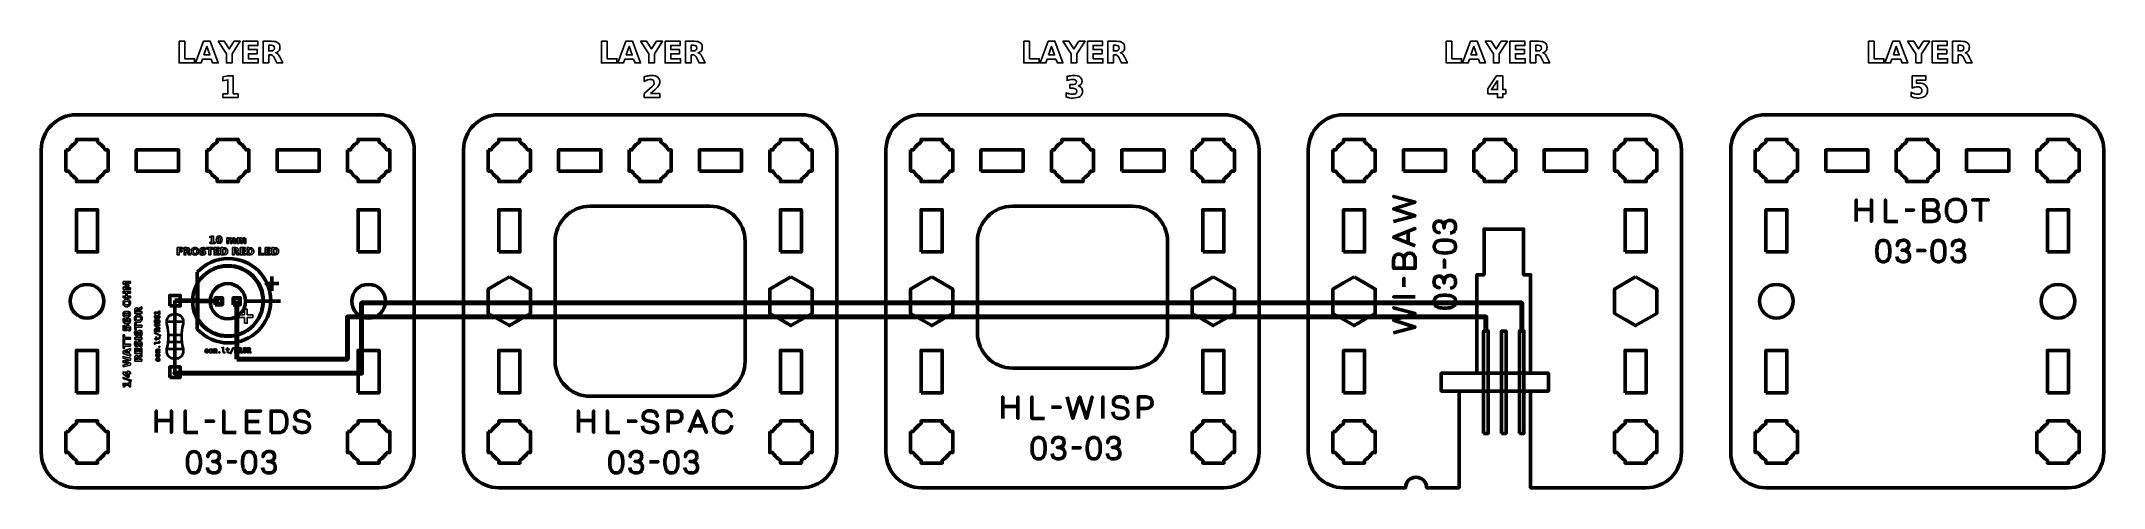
# Model space of a CAD drawing. Header units: centimetres. Extents: x -25.1 to 4.2, y -17.5 to -11.2.
import ezdxf

# ---------------------------------------------------------------- set-up
doc = ezdxf.new("R2010")
doc.units = ezdxf.units.CM
doc.header["$MEASUREMENT"] = 0
doc.layers.add('Layer 1', color=7, linetype='Continuous')

msp = doc.modelspace()

# ---------------------------------------------------------------- linework, layer by layer
at = {"layer": 'Layer 1', "color": 253, "lineweight": 53}
for points in [[(-5.8, -13), (-5.2, -13), (-5.2, -12.7), (-5.8, -12.7), (-5.8, -13)], [(-3.8, -13), (-3.2, -13), (-3.2, -12.7), (-3.8, -12.7), (-3.8, -13)], [(-24.65, -14.15), (-24.35, -14.15), (-24.35, -13.55), (-24.65, -13.55), (-24.65, -14.15)], [(-20.65, -14.15), (-20.35, -14.15), (-20.35, -13.55), (-20.65, -13.55), (-20.65, -14.15)], [(-18.65, -14.15), (-18.35, -14.15), (-18.35, -13.55), (-18.65, -13.55), (-18.65, -14.15)], [(-14.65, -14.15), (-14.35, -14.15), (-14.35, -13.55), (-14.65, -13.55), (-14.65, -14.15)], [(-12.65, -14.15), (-12.35, -14.15), (-12.35, -13.55), (-12.65, -13.55), (-12.65, -14.15)], [(-8.65, -14.15), (-8.35, -14.15), (-8.35, -13.55), (-8.65, -13.55), (-8.65, -14.15)], [(-6.65, -14.15), (-6.35, -14.15), (-6.35, -13.55), (-6.65, -13.55), (-6.65, -14.15)], [(-2.65, -14.15), (-2.35, -14.15), (-2.35, -13.55), (-2.65, -13.55), (-2.65, -14.15)], [(-0.65, -14.15), (-0.35, -14.15), (-0.35, -13.55), (-0.65, -13.55), (-0.65, -14.15)], [(3.35, -14.15), (3.65, -14.15), (3.65, -13.55), (3.35, -13.55), (3.35, -14.15)], [(-22.677, -14.90001), (-22.577, -14.90001), (-22.577, -14.80001), (-22.677, -14.80001), (-22.677, -14.90001)], [(-22.423, -14.90001), (-22.323, -14.90001), (-22.323, -14.80001), (-22.423, -14.80001), (-22.423, -14.90001)], [(-24.65, -16.15), (-24.35, -16.15), (-24.35, -15.55), (-24.65, -15.55), (-24.65, -16.15)], [(-20.65, -16.15), (-20.35, -16.15), (-20.35, -15.55), (-20.65, -15.55), (-20.65, -16.15)], [(-18.65, -16.15), (-18.35, -16.15), (-18.35, -15.55), (-18.65, -15.55), (-18.65, -16.15)], [(-14.65, -16.15), (-14.35, -16.15), (-14.35, -15.55), (-14.65, -15.55), (-14.65, -16.15)], [(-12.65, -16.15), (-12.35, -16.15), (-12.35, -15.55), (-12.65, -15.55), (-12.65, -16.15)], [(-8.65, -16.15), (-8.35, -16.15), (-8.35, -15.55), (-8.65, -15.55), (-8.65, -16.15)], [(-6.65, -16.15), (-6.35, -16.15), (-6.35, -15.55), (-6.65, -15.55), (-6.65, -16.15)], [(-2.65, -16.15), (-2.35, -16.15), (-2.35, -15.55), (-2.65, -15.55), (-2.65, -16.15)], [(-0.65, -16.15), (-0.35, -16.15), (-0.35, -15.55), (-0.65, -15.55), (-0.65, -16.15)], [(3.35, -16.15), (3.65, -16.15), (3.65, -15.55), (3.35, -15.55), (3.35, -16.15)]]:
    msp.add_lwpolyline(points, close=True, dxfattribs=at)
at = {"layer": 'Layer 1', "color": 2, "lineweight": 53}
for points in [[(-4.659, -16.72699), (-4.595, -16.72699), (-4.595, -15.27299), (-4.659, -15.27299), (-4.659, -16.72699)], [(-4.405, -16.72699), (-4.341, -16.72699), (-4.341, -15.27299), (-4.405, -15.27299), (-4.405, -16.72699)], [(-4.151, -16.72699), (-4.087, -16.72699), (-4.087, -15.27299), (-4.151, -15.27299), (-4.151, -16.72699)]]:
    msp.add_lwpolyline(points, close=True, dxfattribs=at)
at = {"layer": 'Layer 1', "color": 7, "lineweight": 53}
msp.add_lwpolyline([(-5.262, -16.12699), (-3.738, -16.12699), (-3.738, -15.87299), (-5.262, -15.87299), (-5.262, -16.12699)], close=True, dxfattribs=at)
at = {"layer": 'Layer 1', "color": 253, "lineweight": 53}
for centre, major_axis in [((-22.50001, -14.85001), (0, 0.5)), ((-24.5, -14.85), (0, 0.24)), ((-22.5, -14.85), (0, 0.25)), ((-20.5, -14.85), (0, 0.24)), ((-0.5, -14.85), (0, 0.24)), ((3.5, -14.85), (0, 0.24))]:
    msp.add_ellipse(centre, major_axis=major_axis, ratio=1, dxfattribs=at)
at = {"layer": 'Layer 1'}
for points, knots in [([(-23.19147, -11.15635), (-23.19147, -11.15635), (-23.11189, -11.15635), (-23.11189, -11.15635), (-23.11189, -11.15635), (-23.11189, -11.15635), (-23.11189, -11.40478), (-23.11189, -11.40478), (-23.11189, -11.40478), (-23.11189, -11.40478), (-22.97219, -11.40478), (-22.97219, -11.40478), (-22.97219, -11.40478), (-22.97219, -11.40478), (-22.97219, -11.46496), (-22.97219, -11.46496), (-22.97219, -11.46496), (-22.97219, -11.46496), (-23.19147, -11.46496), (-23.19147, -11.46496), (-23.19147, -11.46496), (-23.19147, -11.46496), (-23.19147, -11.15635), (-23.19147, -11.15635)], [0, 0, 0, 0, 0.16666667, 0.16666667, 0.16666667, 0.16666667, 0.33333333, 0.33333333, 0.33333333, 0.33333333, 0.5, 0.5, 0.5, 0.5, 0.66666667, 0.66666667, 0.66666667, 0.66666667, 0.83333333, 0.83333333, 0.83333333, 0.83333333, 1, 1, 1, 1]), ([(-22.73449, -11.4088), (-22.73449, -11.4088), (-22.85895, -11.4088), (-22.85895, -11.4088), (-22.85895, -11.4088), (-22.85895, -11.4088), (-22.87856, -11.46496), (-22.87856, -11.46496), (-22.87856, -11.46496), (-22.87856, -11.46496), (-22.95857, -11.46496), (-22.95857, -11.46496), (-22.95857, -11.46496), (-22.95857, -11.46496), (-22.84427, -11.15635), (-22.84427, -11.15635), (-22.84427, -11.15635), (-22.84427, -11.15635), (-22.74938, -11.15635), (-22.74938, -11.15635), (-22.74938, -11.15635), (-22.74938, -11.15635), (-22.63508, -11.46496), (-22.63508, -11.46496), (-22.63508, -11.46496), (-22.63508, -11.46496), (-22.71509, -11.46496), (-22.71509, -11.46496), (-22.71509, -11.46496), (-22.71509, -11.46496), (-22.73449, -11.4088), (-22.73449, -11.4088)], [0, 0, 0, 0, 0.125, 0.125, 0.125, 0.125, 0.25, 0.25, 0.25, 0.25, 0.375, 0.375, 0.375, 0.375, 0.5, 0.5, 0.5, 0.5, 0.625, 0.625, 0.625, 0.625, 0.75, 0.75, 0.75, 0.75, 0.875, 0.875, 0.875, 0.875, 1, 1, 1, 1]), ([(-22.83912, -11.35151), (-22.83912, -11.35151), (-22.75453, -11.35151), (-22.75453, -11.35151), (-22.75453, -11.35151), (-22.75453, -11.35151), (-22.79672, -11.22874), (-22.79672, -11.22874), (-22.79672, -11.22874), (-22.79672, -11.22874), (-22.83912, -11.35151), (-22.83912, -11.35151)], [0, 0, 0, 0, 0.33333333, 0.33333333, 0.33333333, 0.33333333, 0.66666667, 0.66666667, 0.66666667, 0.66666667, 1, 1, 1, 1]), ([(-22.63712, -11.15635), (-22.63712, -11.15635), (-22.55013, -11.15635), (-22.55013, -11.15635), (-22.55013, -11.15635), (-22.55013, -11.15635), (-22.47979, -11.26635), (-22.47979, -11.26635), (-22.47979, -11.26635), (-22.47979, -11.26635), (-22.40951, -11.15635), (-22.40951, -11.15635), (-22.40951, -11.15635), (-22.40951, -11.15635), (-22.32231, -11.15635), (-22.32231, -11.15635), (-22.32231, -11.15635), (-22.32231, -11.15635), (-22.43992, -11.33493), (-22.43992, -11.33493), (-22.43992, -11.33493), (-22.43992, -11.33493), (-22.43992, -11.46496), (-22.43992, -11.46496), (-22.43992, -11.46496), (-22.43992, -11.46496), (-22.51951, -11.46496), (-22.51951, -11.46496), (-22.51951, -11.46496), (-22.51951, -11.46496), (-22.51951, -11.33493), (-22.51951, -11.33493), (-22.51951, -11.33493), (-22.51951, -11.33493), (-22.63712, -11.15635), (-22.63712, -11.15635)], [0, 0, 0, 0, 0.11111111, 0.11111111, 0.11111111, 0.11111111, 0.22222222, 0.22222222, 0.22222222, 0.22222222, 0.33333333, 0.33333333, 0.33333333, 0.33333333, 0.44444444, 0.44444444, 0.44444444, 0.44444444, 0.55555556, 0.55555556, 0.55555556, 0.55555556, 0.66666667, 0.66666667, 0.66666667, 0.66666667, 0.77777778, 0.77777778, 0.77777778, 0.77777778, 0.88888889, 0.88888889, 0.88888889, 0.88888889, 1, 1, 1, 1]), ([(-22.28752, -11.15635), (-22.28752, -11.15635), (-22.07275, -11.15635), (-22.07275, -11.15635), (-22.07275, -11.15635), (-22.07275, -11.15635), (-22.07275, -11.21654), (-22.07275, -11.21654), (-22.07275, -11.21654), (-22.07275, -11.21654), (-22.20794, -11.21654), (-22.20794, -11.21654), (-22.20794, -11.21654), (-22.20794, -11.21654), (-22.20794, -11.27397), (-22.20794, -11.27397), (-22.20794, -11.27397), (-22.20794, -11.27397), (-22.08087, -11.27397), (-22.08087, -11.27397), (-22.08087, -11.27397), (-22.08087, -11.27397), (-22.08087, -11.33415), (-22.08087, -11.33415), (-22.08087, -11.33415), (-22.08087, -11.33415), (-22.20794, -11.33415), (-22.20794, -11.33415), (-22.20794, -11.33415), (-22.20794, -11.33415), (-22.20794, -11.40478), (-22.20794, -11.40478), (-22.20794, -11.40478), (-22.20794, -11.40478), (-22.06824, -11.40478), (-22.06824, -11.40478), (-22.06824, -11.40478), (-22.06824, -11.40478), (-22.06824, -11.46496), (-22.06824, -11.46496), (-22.06824, -11.46496), (-22.06824, -11.46496), (-22.28752, -11.46496), (-22.28752, -11.46496), (-22.28752, -11.46496), (-22.28752, -11.46496), (-22.28752, -11.15635), (-22.28752, -11.15635)], [0, 0, 0, 0, 0.08333333, 0.08333333, 0.08333333, 0.08333333, 0.16666667, 0.16666667, 0.16666667, 0.16666667, 0.25, 0.25, 0.25, 0.25, 0.33333333, 0.33333333, 0.33333333, 0.33333333, 0.41666667, 0.41666667, 0.41666667, 0.41666667, 0.5, 0.5, 0.5, 0.5, 0.58333333, 0.58333333, 0.58333333, 0.58333333, 0.66666667, 0.66666667, 0.66666667, 0.66666667, 0.75, 0.75, 0.75, 0.75, 0.83333333, 0.83333333, 0.83333333, 0.83333333, 0.91666667, 0.91666667, 0.91666667, 0.91666667, 1, 1, 1, 1]), ([(-21.91874, -11.34819), (-21.91874, -11.34819), (-21.91874, -11.46496), (-21.91874, -11.46496), (-21.91874, -11.46496), (-21.91874, -11.46496), (-21.99832, -11.46496), (-21.99832, -11.46496), (-21.99832, -11.46496), (-21.99832, -11.46496), (-21.99832, -11.15635), (-21.99832, -11.15635), (-21.99832, -11.15635), (-21.99832, -11.15635), (-21.87676, -11.15635), (-21.87676, -11.15635), (-21.87676, -11.15635), (-21.83612, -11.15635), (-21.80627, -11.1632), (-21.78736, -11.17681), (-21.78736, -11.17681), (-21.76839, -11.19043), (-21.75893, -11.21202), (-21.75893, -11.24151), (-21.75893, -11.24151), (-21.75893, -11.2619), (-21.76387, -11.27869), (-21.77368, -11.29175), (-21.77368, -11.29175), (-21.78355, -11.30487), (-21.79844, -11.31454), (-21.81827, -11.32068), (-21.81827, -11.32068), (-21.8074, -11.32321), (-21.7976, -11.32879), (-21.78899, -11.33754), (-21.78899, -11.33754), (-21.78038, -11.34629), (-21.7717, -11.35955), (-21.76288, -11.37733), (-21.76288, -11.37733), (-21.76288, -11.37733), (-21.71963, -11.46496), (-21.71963, -11.46496), (-21.71963, -11.46496), (-21.71963, -11.46496), (-21.80444, -11.46496), (-21.80444, -11.46496), (-21.80444, -11.46496), (-21.80444, -11.46496), (-21.84204, -11.38827), (-21.84204, -11.38827), (-21.84204, -11.38827), (-21.84959, -11.37289), (-21.85728, -11.3623), (-21.86512, -11.35666), (-21.86512, -11.35666), (-21.87288, -11.35101), (-21.88325, -11.34819), (-21.89623, -11.34819), (-21.89623, -11.34819), (-21.89623, -11.34819), (-21.91874, -11.34819), (-21.91874, -11.34819)], [0, 0, 0, 0, 0.0625, 0.0625, 0.0625, 0.0625, 0.125, 0.125, 0.125, 0.125, 0.1875, 0.1875, 0.1875, 0.1875, 0.25, 0.25, 0.25, 0.25, 0.3125, 0.3125, 0.3125, 0.3125, 0.375, 0.375, 0.375, 0.375, 0.4375, 0.4375, 0.4375, 0.4375, 0.5, 0.5, 0.5, 0.5, 0.5625, 0.5625, 0.5625, 0.5625, 0.625, 0.625, 0.625, 0.625, 0.6875, 0.6875, 0.6875, 0.6875, 0.75, 0.75, 0.75, 0.75, 0.8125, 0.8125, 0.8125, 0.8125, 0.875, 0.875, 0.875, 0.875, 0.9375, 0.9375, 0.9375, 0.9375, 1, 1, 1, 1]), ([(-21.88522, -11.29323), (-21.86857, -11.29323), (-21.85658, -11.29012), (-21.84938, -11.28392), (-21.84938, -11.28392), (-21.84212, -11.27771), (-21.83852, -11.26748), (-21.83852, -11.25329), (-21.83852, -11.25329), (-21.83852, -11.23925), (-21.84212, -11.22917), (-21.84938, -11.2231), (-21.84938, -11.2231), (-21.85658, -11.21703), (-21.86857, -11.214), (-21.88522, -11.214), (-21.88522, -11.214), (-21.88522, -11.214), (-21.91874, -11.214), (-21.91874, -11.214), (-21.91874, -11.214), (-21.91874, -11.214), (-21.91874, -11.29323), (-21.91874, -11.29323), (-21.91874, -11.29323), (-21.91874, -11.29323), (-21.88522, -11.29323), (-21.88522, -11.29323)], [0, 0, 0, 0, 0.14285714, 0.14285714, 0.14285714, 0.14285714, 0.28571429, 0.28571429, 0.28571429, 0.28571429, 0.42857143, 0.42857143, 0.42857143, 0.42857143, 0.57142857, 0.57142857, 0.57142857, 0.57142857, 0.71428571, 0.71428571, 0.71428571, 0.71428571, 0.85714286, 0.85714286, 0.85714286, 0.85714286, 1, 1, 1, 1]), ([(-17.19147, -11.15635), (-17.19147, -11.15635), (-17.11189, -11.15635), (-17.11189, -11.15635), (-17.11189, -11.15635), (-17.11189, -11.15635), (-17.11189, -11.40478), (-17.11189, -11.40478), (-17.11189, -11.40478), (-17.11189, -11.40478), (-16.97219, -11.40478), (-16.97219, -11.40478), (-16.97219, -11.40478), (-16.97219, -11.40478), (-16.97219, -11.46496), (-16.97219, -11.46496), (-16.97219, -11.46496), (-16.97219, -11.46496), (-17.19147, -11.46496), (-17.19147, -11.46496), (-17.19147, -11.46496), (-17.19147, -11.46496), (-17.19147, -11.15635), (-17.19147, -11.15635)], [0, 0, 0, 0, 0.16666667, 0.16666667, 0.16666667, 0.16666667, 0.33333333, 0.33333333, 0.33333333, 0.33333333, 0.5, 0.5, 0.5, 0.5, 0.66666667, 0.66666667, 0.66666667, 0.66666667, 0.83333333, 0.83333333, 0.83333333, 0.83333333, 1, 1, 1, 1]), ([(-16.73449, -11.4088), (-16.73449, -11.4088), (-16.85895, -11.4088), (-16.85895, -11.4088), (-16.85895, -11.4088), (-16.85895, -11.4088), (-16.87856, -11.46496), (-16.87856, -11.46496), (-16.87856, -11.46496), (-16.87856, -11.46496), (-16.95857, -11.46496), (-16.95857, -11.46496), (-16.95857, -11.46496), (-16.95857, -11.46496), (-16.84427, -11.15635), (-16.84427, -11.15635), (-16.84427, -11.15635), (-16.84427, -11.15635), (-16.74938, -11.15635), (-16.74938, -11.15635), (-16.74938, -11.15635), (-16.74938, -11.15635), (-16.63508, -11.46496), (-16.63508, -11.46496), (-16.63508, -11.46496), (-16.63508, -11.46496), (-16.71509, -11.46496), (-16.71509, -11.46496), (-16.71509, -11.46496), (-16.71509, -11.46496), (-16.73449, -11.4088), (-16.73449, -11.4088)], [0, 0, 0, 0, 0.125, 0.125, 0.125, 0.125, 0.25, 0.25, 0.25, 0.25, 0.375, 0.375, 0.375, 0.375, 0.5, 0.5, 0.5, 0.5, 0.625, 0.625, 0.625, 0.625, 0.75, 0.75, 0.75, 0.75, 0.875, 0.875, 0.875, 0.875, 1, 1, 1, 1]), ([(-16.83912, -11.35151), (-16.83912, -11.35151), (-16.75453, -11.35151), (-16.75453, -11.35151), (-16.75453, -11.35151), (-16.75453, -11.35151), (-16.79672, -11.22874), (-16.79672, -11.22874), (-16.79672, -11.22874), (-16.79672, -11.22874), (-16.83912, -11.35151), (-16.83912, -11.35151)], [0, 0, 0, 0, 0.33333333, 0.33333333, 0.33333333, 0.33333333, 0.66666667, 0.66666667, 0.66666667, 0.66666667, 1, 1, 1, 1]), ([(-16.63712, -11.15635), (-16.63712, -11.15635), (-16.55013, -11.15635), (-16.55013, -11.15635), (-16.55013, -11.15635), (-16.55013, -11.15635), (-16.47979, -11.26635), (-16.47979, -11.26635), (-16.47979, -11.26635), (-16.47979, -11.26635), (-16.40951, -11.15635), (-16.40951, -11.15635), (-16.40951, -11.15635), (-16.40951, -11.15635), (-16.32231, -11.15635), (-16.32231, -11.15635), (-16.32231, -11.15635), (-16.32231, -11.15635), (-16.43992, -11.33493), (-16.43992, -11.33493), (-16.43992, -11.33493), (-16.43992, -11.33493), (-16.43992, -11.46496), (-16.43992, -11.46496), (-16.43992, -11.46496), (-16.43992, -11.46496), (-16.51951, -11.46496), (-16.51951, -11.46496), (-16.51951, -11.46496), (-16.51951, -11.46496), (-16.51951, -11.33493), (-16.51951, -11.33493), (-16.51951, -11.33493), (-16.51951, -11.33493), (-16.63712, -11.15635), (-16.63712, -11.15635)], [0, 0, 0, 0, 0.11111111, 0.11111111, 0.11111111, 0.11111111, 0.22222222, 0.22222222, 0.22222222, 0.22222222, 0.33333333, 0.33333333, 0.33333333, 0.33333333, 0.44444444, 0.44444444, 0.44444444, 0.44444444, 0.55555556, 0.55555556, 0.55555556, 0.55555556, 0.66666667, 0.66666667, 0.66666667, 0.66666667, 0.77777778, 0.77777778, 0.77777778, 0.77777778, 0.88888889, 0.88888889, 0.88888889, 0.88888889, 1, 1, 1, 1]), ([(-16.28752, -11.15635), (-16.28752, -11.15635), (-16.07275, -11.15635), (-16.07275, -11.15635), (-16.07275, -11.15635), (-16.07275, -11.15635), (-16.07275, -11.21654), (-16.07275, -11.21654), (-16.07275, -11.21654), (-16.07275, -11.21654), (-16.20794, -11.21654), (-16.20794, -11.21654), (-16.20794, -11.21654), (-16.20794, -11.21654), (-16.20794, -11.27397), (-16.20794, -11.27397), (-16.20794, -11.27397), (-16.20794, -11.27397), (-16.08087, -11.27397), (-16.08087, -11.27397), (-16.08087, -11.27397), (-16.08087, -11.27397), (-16.08087, -11.33415), (-16.08087, -11.33415), (-16.08087, -11.33415), (-16.08087, -11.33415), (-16.20794, -11.33415), (-16.20794, -11.33415), (-16.20794, -11.33415), (-16.20794, -11.33415), (-16.20794, -11.40478), (-16.20794, -11.40478), (-16.20794, -11.40478), (-16.20794, -11.40478), (-16.06824, -11.40478), (-16.06824, -11.40478), (-16.06824, -11.40478), (-16.06824, -11.40478), (-16.06824, -11.46496), (-16.06824, -11.46496), (-16.06824, -11.46496), (-16.06824, -11.46496), (-16.28752, -11.46496), (-16.28752, -11.46496), (-16.28752, -11.46496), (-16.28752, -11.46496), (-16.28752, -11.15635), (-16.28752, -11.15635)], [0, 0, 0, 0, 0.08333333, 0.08333333, 0.08333333, 0.08333333, 0.16666667, 0.16666667, 0.16666667, 0.16666667, 0.25, 0.25, 0.25, 0.25, 0.33333333, 0.33333333, 0.33333333, 0.33333333, 0.41666667, 0.41666667, 0.41666667, 0.41666667, 0.5, 0.5, 0.5, 0.5, 0.58333333, 0.58333333, 0.58333333, 0.58333333, 0.66666667, 0.66666667, 0.66666667, 0.66666667, 0.75, 0.75, 0.75, 0.75, 0.83333333, 0.83333333, 0.83333333, 0.83333333, 0.91666667, 0.91666667, 0.91666667, 0.91666667, 1, 1, 1, 1]), ([(-15.91874, -11.34819), (-15.91874, -11.34819), (-15.91874, -11.46496), (-15.91874, -11.46496), (-15.91874, -11.46496), (-15.91874, -11.46496), (-15.99832, -11.46496), (-15.99832, -11.46496), (-15.99832, -11.46496), (-15.99832, -11.46496), (-15.99832, -11.15635), (-15.99832, -11.15635), (-15.99832, -11.15635), (-15.99832, -11.15635), (-15.87676, -11.15635), (-15.87676, -11.15635), (-15.87676, -11.15635), (-15.83612, -11.15635), (-15.80627, -11.1632), (-15.78736, -11.17681), (-15.78736, -11.17681), (-15.76839, -11.19043), (-15.75893, -11.21202), (-15.75893, -11.24151), (-15.75893, -11.24151), (-15.75893, -11.2619), (-15.76387, -11.27869), (-15.77368, -11.29175), (-15.77368, -11.29175), (-15.78355, -11.30487), (-15.79844, -11.31454), (-15.81827, -11.32068), (-15.81827, -11.32068), (-15.8074, -11.32321), (-15.7976, -11.32879), (-15.78899, -11.33754), (-15.78899, -11.33754), (-15.78038, -11.34629), (-15.7717, -11.35955), (-15.76288, -11.37733), (-15.76288, -11.37733), (-15.76288, -11.37733), (-15.71963, -11.46496), (-15.71963, -11.46496), (-15.71963, -11.46496), (-15.71963, -11.46496), (-15.80444, -11.46496), (-15.80444, -11.46496), (-15.80444, -11.46496), (-15.80444, -11.46496), (-15.84204, -11.38827), (-15.84204, -11.38827), (-15.84204, -11.38827), (-15.84959, -11.37289), (-15.85728, -11.3623), (-15.86512, -11.35666), (-15.86512, -11.35666), (-15.87288, -11.35101), (-15.88325, -11.34819), (-15.89623, -11.34819), (-15.89623, -11.34819), (-15.89623, -11.34819), (-15.91874, -11.34819), (-15.91874, -11.34819)], [0, 0, 0, 0, 0.0625, 0.0625, 0.0625, 0.0625, 0.125, 0.125, 0.125, 0.125, 0.1875, 0.1875, 0.1875, 0.1875, 0.25, 0.25, 0.25, 0.25, 0.3125, 0.3125, 0.3125, 0.3125, 0.375, 0.375, 0.375, 0.375, 0.4375, 0.4375, 0.4375, 0.4375, 0.5, 0.5, 0.5, 0.5, 0.5625, 0.5625, 0.5625, 0.5625, 0.625, 0.625, 0.625, 0.625, 0.6875, 0.6875, 0.6875, 0.6875, 0.75, 0.75, 0.75, 0.75, 0.8125, 0.8125, 0.8125, 0.8125, 0.875, 0.875, 0.875, 0.875, 0.9375, 0.9375, 0.9375, 0.9375, 1, 1, 1, 1]), ([(-15.88522, -11.29323), (-15.86857, -11.29323), (-15.85658, -11.29012), (-15.84938, -11.28392), (-15.84938, -11.28392), (-15.84212, -11.27771), (-15.83852, -11.26748), (-15.83852, -11.25329), (-15.83852, -11.25329), (-15.83852, -11.23925), (-15.84212, -11.22917), (-15.84938, -11.2231), (-15.84938, -11.2231), (-15.85658, -11.21703), (-15.86857, -11.214), (-15.88522, -11.214), (-15.88522, -11.214), (-15.88522, -11.214), (-15.91874, -11.214), (-15.91874, -11.214), (-15.91874, -11.214), (-15.91874, -11.214), (-15.91874, -11.29323), (-15.91874, -11.29323), (-15.91874, -11.29323), (-15.91874, -11.29323), (-15.88522, -11.29323), (-15.88522, -11.29323)], [0, 0, 0, 0, 0.14285714, 0.14285714, 0.14285714, 0.14285714, 0.28571429, 0.28571429, 0.28571429, 0.28571429, 0.42857143, 0.42857143, 0.42857143, 0.42857143, 0.57142857, 0.57142857, 0.57142857, 0.57142857, 0.71428571, 0.71428571, 0.71428571, 0.71428571, 0.85714286, 0.85714286, 0.85714286, 0.85714286, 1, 1, 1, 1]), ([(-11.19147, -11.15635), (-11.19147, -11.15635), (-11.11189, -11.15635), (-11.11189, -11.15635), (-11.11189, -11.15635), (-11.11189, -11.15635), (-11.11189, -11.40478), (-11.11189, -11.40478), (-11.11189, -11.40478), (-11.11189, -11.40478), (-10.97219, -11.40478), (-10.97219, -11.40478), (-10.97219, -11.40478), (-10.97219, -11.40478), (-10.97219, -11.46496), (-10.97219, -11.46496), (-10.97219, -11.46496), (-10.97219, -11.46496), (-11.19147, -11.46496), (-11.19147, -11.46496), (-11.19147, -11.46496), (-11.19147, -11.46496), (-11.19147, -11.15635), (-11.19147, -11.15635)], [0, 0, 0, 0, 0.16666667, 0.16666667, 0.16666667, 0.16666667, 0.33333333, 0.33333333, 0.33333333, 0.33333333, 0.5, 0.5, 0.5, 0.5, 0.66666667, 0.66666667, 0.66666667, 0.66666667, 0.83333333, 0.83333333, 0.83333333, 0.83333333, 1, 1, 1, 1]), ([(-10.73449, -11.4088), (-10.73449, -11.4088), (-10.85895, -11.4088), (-10.85895, -11.4088), (-10.85895, -11.4088), (-10.85895, -11.4088), (-10.87856, -11.46496), (-10.87856, -11.46496), (-10.87856, -11.46496), (-10.87856, -11.46496), (-10.95857, -11.46496), (-10.95857, -11.46496), (-10.95857, -11.46496), (-10.95857, -11.46496), (-10.84427, -11.15635), (-10.84427, -11.15635), (-10.84427, -11.15635), (-10.84427, -11.15635), (-10.74938, -11.15635), (-10.74938, -11.15635), (-10.74938, -11.15635), (-10.74938, -11.15635), (-10.63508, -11.46496), (-10.63508, -11.46496), (-10.63508, -11.46496), (-10.63508, -11.46496), (-10.71509, -11.46496), (-10.71509, -11.46496), (-10.71509, -11.46496), (-10.71509, -11.46496), (-10.73449, -11.4088), (-10.73449, -11.4088)], [0, 0, 0, 0, 0.125, 0.125, 0.125, 0.125, 0.25, 0.25, 0.25, 0.25, 0.375, 0.375, 0.375, 0.375, 0.5, 0.5, 0.5, 0.5, 0.625, 0.625, 0.625, 0.625, 0.75, 0.75, 0.75, 0.75, 0.875, 0.875, 0.875, 0.875, 1, 1, 1, 1]), ([(-10.83912, -11.35151), (-10.83912, -11.35151), (-10.75453, -11.35151), (-10.75453, -11.35151), (-10.75453, -11.35151), (-10.75453, -11.35151), (-10.79672, -11.22874), (-10.79672, -11.22874), (-10.79672, -11.22874), (-10.79672, -11.22874), (-10.83912, -11.35151), (-10.83912, -11.35151)], [0, 0, 0, 0, 0.33333333, 0.33333333, 0.33333333, 0.33333333, 0.66666667, 0.66666667, 0.66666667, 0.66666667, 1, 1, 1, 1]), ([(-10.63712, -11.15635), (-10.63712, -11.15635), (-10.55013, -11.15635), (-10.55013, -11.15635), (-10.55013, -11.15635), (-10.55013, -11.15635), (-10.47979, -11.26635), (-10.47979, -11.26635), (-10.47979, -11.26635), (-10.47979, -11.26635), (-10.40951, -11.15635), (-10.40951, -11.15635), (-10.40951, -11.15635), (-10.40951, -11.15635), (-10.32231, -11.15635), (-10.32231, -11.15635), (-10.32231, -11.15635), (-10.32231, -11.15635), (-10.43992, -11.33493), (-10.43992, -11.33493), (-10.43992, -11.33493), (-10.43992, -11.33493), (-10.43992, -11.46496), (-10.43992, -11.46496), (-10.43992, -11.46496), (-10.43992, -11.46496), (-10.51951, -11.46496), (-10.51951, -11.46496), (-10.51951, -11.46496), (-10.51951, -11.46496), (-10.51951, -11.33493), (-10.51951, -11.33493), (-10.51951, -11.33493), (-10.51951, -11.33493), (-10.63712, -11.15635), (-10.63712, -11.15635)], [0, 0, 0, 0, 0.11111111, 0.11111111, 0.11111111, 0.11111111, 0.22222222, 0.22222222, 0.22222222, 0.22222222, 0.33333333, 0.33333333, 0.33333333, 0.33333333, 0.44444444, 0.44444444, 0.44444444, 0.44444444, 0.55555556, 0.55555556, 0.55555556, 0.55555556, 0.66666667, 0.66666667, 0.66666667, 0.66666667, 0.77777778, 0.77777778, 0.77777778, 0.77777778, 0.88888889, 0.88888889, 0.88888889, 0.88888889, 1, 1, 1, 1]), ([(-10.28752, -11.15635), (-10.28752, -11.15635), (-10.07275, -11.15635), (-10.07275, -11.15635), (-10.07275, -11.15635), (-10.07275, -11.15635), (-10.07275, -11.21654), (-10.07275, -11.21654), (-10.07275, -11.21654), (-10.07275, -11.21654), (-10.20794, -11.21654), (-10.20794, -11.21654), (-10.20794, -11.21654), (-10.20794, -11.21654), (-10.20794, -11.27397), (-10.20794, -11.27397), (-10.20794, -11.27397), (-10.20794, -11.27397), (-10.08087, -11.27397), (-10.08087, -11.27397), (-10.08087, -11.27397), (-10.08087, -11.27397), (-10.08087, -11.33415), (-10.08087, -11.33415), (-10.08087, -11.33415), (-10.08087, -11.33415), (-10.20794, -11.33415), (-10.20794, -11.33415), (-10.20794, -11.33415), (-10.20794, -11.33415), (-10.20794, -11.40478), (-10.20794, -11.40478), (-10.20794, -11.40478), (-10.20794, -11.40478), (-10.06824, -11.40478), (-10.06824, -11.40478), (-10.06824, -11.40478), (-10.06824, -11.40478), (-10.06824, -11.46496), (-10.06824, -11.46496), (-10.06824, -11.46496), (-10.06824, -11.46496), (-10.28752, -11.46496), (-10.28752, -11.46496), (-10.28752, -11.46496), (-10.28752, -11.46496), (-10.28752, -11.15635), (-10.28752, -11.15635)], [0, 0, 0, 0, 0.08333333, 0.08333333, 0.08333333, 0.08333333, 0.16666667, 0.16666667, 0.16666667, 0.16666667, 0.25, 0.25, 0.25, 0.25, 0.33333333, 0.33333333, 0.33333333, 0.33333333, 0.41666667, 0.41666667, 0.41666667, 0.41666667, 0.5, 0.5, 0.5, 0.5, 0.58333333, 0.58333333, 0.58333333, 0.58333333, 0.66666667, 0.66666667, 0.66666667, 0.66666667, 0.75, 0.75, 0.75, 0.75, 0.83333333, 0.83333333, 0.83333333, 0.83333333, 0.91666667, 0.91666667, 0.91666667, 0.91666667, 1, 1, 1, 1]), ([(-9.91874, -11.34819), (-9.91874, -11.34819), (-9.91874, -11.46496), (-9.91874, -11.46496), (-9.91874, -11.46496), (-9.91874, -11.46496), (-9.99832, -11.46496), (-9.99832, -11.46496), (-9.99832, -11.46496), (-9.99832, -11.46496), (-9.99832, -11.15635), (-9.99832, -11.15635), (-9.99832, -11.15635), (-9.99832, -11.15635), (-9.87676, -11.15635), (-9.87676, -11.15635), (-9.87676, -11.15635), (-9.83612, -11.15635), (-9.80627, -11.1632), (-9.78736, -11.17681), (-9.78736, -11.17681), (-9.76839, -11.19043), (-9.75893, -11.21202), (-9.75893, -11.24151), (-9.75893, -11.24151), (-9.75893, -11.2619), (-9.76387, -11.27869), (-9.77368, -11.29175), (-9.77368, -11.29175), (-9.78355, -11.30487), (-9.79844, -11.31454), (-9.81827, -11.32068), (-9.81827, -11.32068), (-9.8074, -11.32321), (-9.7976, -11.32879), (-9.78899, -11.33754), (-9.78899, -11.33754), (-9.78038, -11.34629), (-9.7717, -11.35955), (-9.76288, -11.37733), (-9.76288, -11.37733), (-9.76288, -11.37733), (-9.71963, -11.46496), (-9.71963, -11.46496), (-9.71963, -11.46496), (-9.71963, -11.46496), (-9.80444, -11.46496), (-9.80444, -11.46496), (-9.80444, -11.46496), (-9.80444, -11.46496), (-9.84204, -11.38827), (-9.84204, -11.38827), (-9.84204, -11.38827), (-9.84959, -11.37289), (-9.85728, -11.3623), (-9.86512, -11.35666), (-9.86512, -11.35666), (-9.87288, -11.35101), (-9.88325, -11.34819), (-9.89623, -11.34819), (-9.89623, -11.34819), (-9.89623, -11.34819), (-9.91874, -11.34819), (-9.91874, -11.34819)], [0, 0, 0, 0, 0.0625, 0.0625, 0.0625, 0.0625, 0.125, 0.125, 0.125, 0.125, 0.1875, 0.1875, 0.1875, 0.1875, 0.25, 0.25, 0.25, 0.25, 0.3125, 0.3125, 0.3125, 0.3125, 0.375, 0.375, 0.375, 0.375, 0.4375, 0.4375, 0.4375, 0.4375, 0.5, 0.5, 0.5, 0.5, 0.5625, 0.5625, 0.5625, 0.5625, 0.625, 0.625, 0.625, 0.625, 0.6875, 0.6875, 0.6875, 0.6875, 0.75, 0.75, 0.75, 0.75, 0.8125, 0.8125, 0.8125, 0.8125, 0.875, 0.875, 0.875, 0.875, 0.9375, 0.9375, 0.9375, 0.9375, 1, 1, 1, 1]), ([(-9.88522, -11.29323), (-9.86857, -11.29323), (-9.85658, -11.29012), (-9.84938, -11.28392), (-9.84938, -11.28392), (-9.84212, -11.27771), (-9.83852, -11.26748), (-9.83852, -11.25329), (-9.83852, -11.25329), (-9.83852, -11.23925), (-9.84212, -11.22917), (-9.84938, -11.2231), (-9.84938, -11.2231), (-9.85658, -11.21703), (-9.86857, -11.214), (-9.88522, -11.214), (-9.88522, -11.214), (-9.88522, -11.214), (-9.91874, -11.214), (-9.91874, -11.214), (-9.91874, -11.214), (-9.91874, -11.214), (-9.91874, -11.29323), (-9.91874, -11.29323), (-9.91874, -11.29323), (-9.91874, -11.29323), (-9.88522, -11.29323), (-9.88522, -11.29323)], [0, 0, 0, 0, 0.14285714, 0.14285714, 0.14285714, 0.14285714, 0.28571429, 0.28571429, 0.28571429, 0.28571429, 0.42857143, 0.42857143, 0.42857143, 0.42857143, 0.57142857, 0.57142857, 0.57142857, 0.57142857, 0.71428571, 0.71428571, 0.71428571, 0.71428571, 0.85714286, 0.85714286, 0.85714286, 0.85714286, 1, 1, 1, 1]), ([(-5.19147, -11.15635), (-5.19147, -11.15635), (-5.11189, -11.15635), (-5.11189, -11.15635), (-5.11189, -11.15635), (-5.11189, -11.15635), (-5.11189, -11.40478), (-5.11189, -11.40478), (-5.11189, -11.40478), (-5.11189, -11.40478), (-4.97219, -11.40478), (-4.97219, -11.40478), (-4.97219, -11.40478), (-4.97219, -11.40478), (-4.97219, -11.46496), (-4.97219, -11.46496), (-4.97219, -11.46496), (-4.97219, -11.46496), (-5.19147, -11.46496), (-5.19147, -11.46496), (-5.19147, -11.46496), (-5.19147, -11.46496), (-5.19147, -11.15635), (-5.19147, -11.15635)], [0, 0, 0, 0, 0.16666667, 0.16666667, 0.16666667, 0.16666667, 0.33333333, 0.33333333, 0.33333333, 0.33333333, 0.5, 0.5, 0.5, 0.5, 0.66666667, 0.66666667, 0.66666667, 0.66666667, 0.83333333, 0.83333333, 0.83333333, 0.83333333, 1, 1, 1, 1]), ([(-4.73449, -11.4088), (-4.73449, -11.4088), (-4.85895, -11.4088), (-4.85895, -11.4088), (-4.85895, -11.4088), (-4.85895, -11.4088), (-4.87856, -11.46496), (-4.87856, -11.46496), (-4.87856, -11.46496), (-4.87856, -11.46496), (-4.95857, -11.46496), (-4.95857, -11.46496), (-4.95857, -11.46496), (-4.95857, -11.46496), (-4.84427, -11.15635), (-4.84427, -11.15635), (-4.84427, -11.15635), (-4.84427, -11.15635), (-4.74938, -11.15635), (-4.74938, -11.15635), (-4.74938, -11.15635), (-4.74938, -11.15635), (-4.63508, -11.46496), (-4.63508, -11.46496), (-4.63508, -11.46496), (-4.63508, -11.46496), (-4.71509, -11.46496), (-4.71509, -11.46496), (-4.71509, -11.46496), (-4.71509, -11.46496), (-4.73449, -11.4088), (-4.73449, -11.4088)], [0, 0, 0, 0, 0.125, 0.125, 0.125, 0.125, 0.25, 0.25, 0.25, 0.25, 0.375, 0.375, 0.375, 0.375, 0.5, 0.5, 0.5, 0.5, 0.625, 0.625, 0.625, 0.625, 0.75, 0.75, 0.75, 0.75, 0.875, 0.875, 0.875, 0.875, 1, 1, 1, 1]), ([(-4.83912, -11.35151), (-4.83912, -11.35151), (-4.75453, -11.35151), (-4.75453, -11.35151), (-4.75453, -11.35151), (-4.75453, -11.35151), (-4.79672, -11.22874), (-4.79672, -11.22874), (-4.79672, -11.22874), (-4.79672, -11.22874), (-4.83912, -11.35151), (-4.83912, -11.35151)], [0, 0, 0, 0, 0.33333333, 0.33333333, 0.33333333, 0.33333333, 0.66666667, 0.66666667, 0.66666667, 0.66666667, 1, 1, 1, 1]), ([(-4.63712, -11.15635), (-4.63712, -11.15635), (-4.55013, -11.15635), (-4.55013, -11.15635), (-4.55013, -11.15635), (-4.55013, -11.15635), (-4.47979, -11.26635), (-4.47979, -11.26635), (-4.47979, -11.26635), (-4.47979, -11.26635), (-4.40951, -11.15635), (-4.40951, -11.15635), (-4.40951, -11.15635), (-4.40951, -11.15635), (-4.32231, -11.15635), (-4.32231, -11.15635), (-4.32231, -11.15635), (-4.32231, -11.15635), (-4.43992, -11.33493), (-4.43992, -11.33493), (-4.43992, -11.33493), (-4.43992, -11.33493), (-4.43992, -11.46496), (-4.43992, -11.46496), (-4.43992, -11.46496), (-4.43992, -11.46496), (-4.51951, -11.46496), (-4.51951, -11.46496), (-4.51951, -11.46496), (-4.51951, -11.46496), (-4.51951, -11.33493), (-4.51951, -11.33493), (-4.51951, -11.33493), (-4.51951, -11.33493), (-4.63712, -11.15635), (-4.63712, -11.15635)], [0, 0, 0, 0, 0.11111111, 0.11111111, 0.11111111, 0.11111111, 0.22222222, 0.22222222, 0.22222222, 0.22222222, 0.33333333, 0.33333333, 0.33333333, 0.33333333, 0.44444444, 0.44444444, 0.44444444, 0.44444444, 0.55555556, 0.55555556, 0.55555556, 0.55555556, 0.66666667, 0.66666667, 0.66666667, 0.66666667, 0.77777778, 0.77777778, 0.77777778, 0.77777778, 0.88888889, 0.88888889, 0.88888889, 0.88888889, 1, 1, 1, 1]), ([(-4.28752, -11.15635), (-4.28752, -11.15635), (-4.07275, -11.15635), (-4.07275, -11.15635), (-4.07275, -11.15635), (-4.07275, -11.15635), (-4.07275, -11.21654), (-4.07275, -11.21654), (-4.07275, -11.21654), (-4.07275, -11.21654), (-4.20794, -11.21654), (-4.20794, -11.21654), (-4.20794, -11.21654), (-4.20794, -11.21654), (-4.20794, -11.27397), (-4.20794, -11.27397), (-4.20794, -11.27397), (-4.20794, -11.27397), (-4.08087, -11.27397), (-4.08087, -11.27397), (-4.08087, -11.27397), (-4.08087, -11.27397), (-4.08087, -11.33415), (-4.08087, -11.33415), (-4.08087, -11.33415), (-4.08087, -11.33415), (-4.20794, -11.33415), (-4.20794, -11.33415), (-4.20794, -11.33415), (-4.20794, -11.33415), (-4.20794, -11.40478), (-4.20794, -11.40478), (-4.20794, -11.40478), (-4.20794, -11.40478), (-4.06824, -11.40478), (-4.06824, -11.40478), (-4.06824, -11.40478), (-4.06824, -11.40478), (-4.06824, -11.46496), (-4.06824, -11.46496), (-4.06824, -11.46496), (-4.06824, -11.46496), (-4.28752, -11.46496), (-4.28752, -11.46496), (-4.28752, -11.46496), (-4.28752, -11.46496), (-4.28752, -11.15635), (-4.28752, -11.15635)], [0, 0, 0, 0, 0.08333333, 0.08333333, 0.08333333, 0.08333333, 0.16666667, 0.16666667, 0.16666667, 0.16666667, 0.25, 0.25, 0.25, 0.25, 0.33333333, 0.33333333, 0.33333333, 0.33333333, 0.41666667, 0.41666667, 0.41666667, 0.41666667, 0.5, 0.5, 0.5, 0.5, 0.58333333, 0.58333333, 0.58333333, 0.58333333, 0.66666667, 0.66666667, 0.66666667, 0.66666667, 0.75, 0.75, 0.75, 0.75, 0.83333333, 0.83333333, 0.83333333, 0.83333333, 0.91666667, 0.91666667, 0.91666667, 0.91666667, 1, 1, 1, 1]), ([(-3.91874, -11.34819), (-3.91874, -11.34819), (-3.91874, -11.46496), (-3.91874, -11.46496), (-3.91874, -11.46496), (-3.91874, -11.46496), (-3.99832, -11.46496), (-3.99832, -11.46496), (-3.99832, -11.46496), (-3.99832, -11.46496), (-3.99832, -11.15635), (-3.99832, -11.15635), (-3.99832, -11.15635), (-3.99832, -11.15635), (-3.87676, -11.15635), (-3.87676, -11.15635), (-3.87676, -11.15635), (-3.83612, -11.15635), (-3.80627, -11.1632), (-3.78736, -11.17681), (-3.78736, -11.17681), (-3.76839, -11.19043), (-3.75893, -11.21202), (-3.75893, -11.24151), (-3.75893, -11.24151), (-3.75893, -11.2619), (-3.76387, -11.27869), (-3.77368, -11.29175), (-3.77368, -11.29175), (-3.78355, -11.30487), (-3.79844, -11.31454), (-3.81827, -11.32068), (-3.81827, -11.32068), (-3.8074, -11.32321), (-3.7976, -11.32879), (-3.78899, -11.33754), (-3.78899, -11.33754), (-3.78038, -11.34629), (-3.7717, -11.35955), (-3.76288, -11.37733), (-3.76288, -11.37733), (-3.76288, -11.37733), (-3.71963, -11.46496), (-3.71963, -11.46496), (-3.71963, -11.46496), (-3.71963, -11.46496), (-3.80444, -11.46496), (-3.80444, -11.46496), (-3.80444, -11.46496), (-3.80444, -11.46496), (-3.84204, -11.38827), (-3.84204, -11.38827), (-3.84204, -11.38827), (-3.84959, -11.37289), (-3.85728, -11.3623), (-3.86512, -11.35666), (-3.86512, -11.35666), (-3.87288, -11.35101), (-3.88325, -11.34819), (-3.89623, -11.34819), (-3.89623, -11.34819), (-3.89623, -11.34819), (-3.91874, -11.34819), (-3.91874, -11.34819)], [0, 0, 0, 0, 0.0625, 0.0625, 0.0625, 0.0625, 0.125, 0.125, 0.125, 0.125, 0.1875, 0.1875, 0.1875, 0.1875, 0.25, 0.25, 0.25, 0.25, 0.3125, 0.3125, 0.3125, 0.3125, 0.375, 0.375, 0.375, 0.375, 0.4375, 0.4375, 0.4375, 0.4375, 0.5, 0.5, 0.5, 0.5, 0.5625, 0.5625, 0.5625, 0.5625, 0.625, 0.625, 0.625, 0.625, 0.6875, 0.6875, 0.6875, 0.6875, 0.75, 0.75, 0.75, 0.75, 0.8125, 0.8125, 0.8125, 0.8125, 0.875, 0.875, 0.875, 0.875, 0.9375, 0.9375, 0.9375, 0.9375, 1, 1, 1, 1]), ([(-3.88522, -11.29323), (-3.86857, -11.29323), (-3.85658, -11.29012), (-3.84938, -11.28392), (-3.84938, -11.28392), (-3.84212, -11.27771), (-3.83852, -11.26748), (-3.83852, -11.25329), (-3.83852, -11.25329), (-3.83852, -11.23925), (-3.84212, -11.22917), (-3.84938, -11.2231), (-3.84938, -11.2231), (-3.85658, -11.21703), (-3.86857, -11.214), (-3.88522, -11.214), (-3.88522, -11.214), (-3.88522, -11.214), (-3.91874, -11.214), (-3.91874, -11.214), (-3.91874, -11.214), (-3.91874, -11.214), (-3.91874, -11.29323), (-3.91874, -11.29323), (-3.91874, -11.29323), (-3.91874, -11.29323), (-3.88522, -11.29323), (-3.88522, -11.29323)], [0, 0, 0, 0, 0.14285714, 0.14285714, 0.14285714, 0.14285714, 0.28571429, 0.28571429, 0.28571429, 0.28571429, 0.42857143, 0.42857143, 0.42857143, 0.42857143, 0.57142857, 0.57142857, 0.57142857, 0.57142857, 0.71428571, 0.71428571, 0.71428571, 0.71428571, 0.85714286, 0.85714286, 0.85714286, 0.85714286, 1, 1, 1, 1]), ([(0.80853, -11.15635), (0.80853, -11.15635), (0.88811, -11.15635), (0.88811, -11.15635), (0.88811, -11.15635), (0.88811, -11.15635), (0.88811, -11.40478), (0.88811, -11.40478), (0.88811, -11.40478), (0.88811, -11.40478), (1.02781, -11.40478), (1.02781, -11.40478), (1.02781, -11.40478), (1.02781, -11.40478), (1.02781, -11.46496), (1.02781, -11.46496), (1.02781, -11.46496), (1.02781, -11.46496), (0.80853, -11.46496), (0.80853, -11.46496), (0.80853, -11.46496), (0.80853, -11.46496), (0.80853, -11.15635), (0.80853, -11.15635)], [0, 0, 0, 0, 0.16666667, 0.16666667, 0.16666667, 0.16666667, 0.33333333, 0.33333333, 0.33333333, 0.33333333, 0.5, 0.5, 0.5, 0.5, 0.66666667, 0.66666667, 0.66666667, 0.66666667, 0.83333333, 0.83333333, 0.83333333, 0.83333333, 1, 1, 1, 1]), ([(1.26551, -11.4088), (1.26551, -11.4088), (1.14105, -11.4088), (1.14105, -11.4088), (1.14105, -11.4088), (1.14105, -11.4088), (1.12144, -11.46496), (1.12144, -11.46496), (1.12144, -11.46496), (1.12144, -11.46496), (1.04143, -11.46496), (1.04143, -11.46496), (1.04143, -11.46496), (1.04143, -11.46496), (1.15573, -11.15635), (1.15573, -11.15635), (1.15573, -11.15635), (1.15573, -11.15635), (1.25062, -11.15635), (1.25062, -11.15635), (1.25062, -11.15635), (1.25062, -11.15635), (1.36492, -11.46496), (1.36492, -11.46496), (1.36492, -11.46496), (1.36492, -11.46496), (1.28491, -11.46496), (1.28491, -11.46496), (1.28491, -11.46496), (1.28491, -11.46496), (1.26551, -11.4088), (1.26551, -11.4088)], [0, 0, 0, 0, 0.125, 0.125, 0.125, 0.125, 0.25, 0.25, 0.25, 0.25, 0.375, 0.375, 0.375, 0.375, 0.5, 0.5, 0.5, 0.5, 0.625, 0.625, 0.625, 0.625, 0.75, 0.75, 0.75, 0.75, 0.875, 0.875, 0.875, 0.875, 1, 1, 1, 1]), ([(1.16088, -11.35151), (1.16088, -11.35151), (1.24547, -11.35151), (1.24547, -11.35151), (1.24547, -11.35151), (1.24547, -11.35151), (1.20328, -11.22874), (1.20328, -11.22874), (1.20328, -11.22874), (1.20328, -11.22874), (1.16088, -11.35151), (1.16088, -11.35151)], [0, 0, 0, 0, 0.33333333, 0.33333333, 0.33333333, 0.33333333, 0.66666667, 0.66666667, 0.66666667, 0.66666667, 1, 1, 1, 1]), ([(1.36288, -11.15635), (1.36288, -11.15635), (1.44987, -11.15635), (1.44987, -11.15635), (1.44987, -11.15635), (1.44987, -11.15635), (1.52021, -11.26635), (1.52021, -11.26635), (1.52021, -11.26635), (1.52021, -11.26635), (1.59049, -11.15635), (1.59049, -11.15635), (1.59049, -11.15635), (1.59049, -11.15635), (1.67769, -11.15635), (1.67769, -11.15635), (1.67769, -11.15635), (1.67769, -11.15635), (1.56008, -11.33493), (1.56008, -11.33493), (1.56008, -11.33493), (1.56008, -11.33493), (1.56008, -11.46496), (1.56008, -11.46496), (1.56008, -11.46496), (1.56008, -11.46496), (1.48049, -11.46496), (1.48049, -11.46496), (1.48049, -11.46496), (1.48049, -11.46496), (1.48049, -11.33493), (1.48049, -11.33493), (1.48049, -11.33493), (1.48049, -11.33493), (1.36288, -11.15635), (1.36288, -11.15635)], [0, 0, 0, 0, 0.11111111, 0.11111111, 0.11111111, 0.11111111, 0.22222222, 0.22222222, 0.22222222, 0.22222222, 0.33333333, 0.33333333, 0.33333333, 0.33333333, 0.44444444, 0.44444444, 0.44444444, 0.44444444, 0.55555556, 0.55555556, 0.55555556, 0.55555556, 0.66666667, 0.66666667, 0.66666667, 0.66666667, 0.77777778, 0.77777778, 0.77777778, 0.77777778, 0.88888889, 0.88888889, 0.88888889, 0.88888889, 1, 1, 1, 1]), ([(1.71248, -11.15635), (1.71248, -11.15635), (1.92725, -11.15635), (1.92725, -11.15635), (1.92725, -11.15635), (1.92725, -11.15635), (1.92725, -11.21654), (1.92725, -11.21654), (1.92725, -11.21654), (1.92725, -11.21654), (1.79206, -11.21654), (1.79206, -11.21654), (1.79206, -11.21654), (1.79206, -11.21654), (1.79206, -11.27397), (1.79206, -11.27397), (1.79206, -11.27397), (1.79206, -11.27397), (1.91913, -11.27397), (1.91913, -11.27397), (1.91913, -11.27397), (1.91913, -11.27397), (1.91913, -11.33415), (1.91913, -11.33415), (1.91913, -11.33415), (1.91913, -11.33415), (1.79206, -11.33415), (1.79206, -11.33415), (1.79206, -11.33415), (1.79206, -11.33415), (1.79206, -11.40478), (1.79206, -11.40478), (1.79206, -11.40478), (1.79206, -11.40478), (1.93176, -11.40478), (1.93176, -11.40478), (1.93176, -11.40478), (1.93176, -11.40478), (1.93176, -11.46496), (1.93176, -11.46496), (1.93176, -11.46496), (1.93176, -11.46496), (1.71248, -11.46496), (1.71248, -11.46496), (1.71248, -11.46496), (1.71248, -11.46496), (1.71248, -11.15635), (1.71248, -11.15635)], [0, 0, 0, 0, 0.08333333, 0.08333333, 0.08333333, 0.08333333, 0.16666667, 0.16666667, 0.16666667, 0.16666667, 0.25, 0.25, 0.25, 0.25, 0.33333333, 0.33333333, 0.33333333, 0.33333333, 0.41666667, 0.41666667, 0.41666667, 0.41666667, 0.5, 0.5, 0.5, 0.5, 0.58333333, 0.58333333, 0.58333333, 0.58333333, 0.66666667, 0.66666667, 0.66666667, 0.66666667, 0.75, 0.75, 0.75, 0.75, 0.83333333, 0.83333333, 0.83333333, 0.83333333, 0.91666667, 0.91666667, 0.91666667, 0.91666667, 1, 1, 1, 1]), ([(2.08126, -11.34819), (2.08126, -11.34819), (2.08126, -11.46496), (2.08126, -11.46496), (2.08126, -11.46496), (2.08126, -11.46496), (2.00168, -11.46496), (2.00168, -11.46496), (2.00168, -11.46496), (2.00168, -11.46496), (2.00168, -11.15635), (2.00168, -11.15635), (2.00168, -11.15635), (2.00168, -11.15635), (2.12324, -11.15635), (2.12324, -11.15635), (2.12324, -11.15635), (2.16388, -11.15635), (2.19373, -11.1632), (2.21264, -11.17681), (2.21264, -11.17681), (2.23161, -11.19043), (2.24107, -11.21202), (2.24107, -11.24151), (2.24107, -11.24151), (2.24107, -11.2619), (2.23613, -11.27869), (2.22632, -11.29175), (2.22632, -11.29175), (2.21645, -11.30487), (2.20156, -11.31454), (2.18173, -11.32068), (2.18173, -11.32068), (2.1926, -11.32321), (2.2024, -11.32879), (2.21101, -11.33754), (2.21101, -11.33754), (2.21962, -11.34629), (2.2283, -11.35955), (2.23712, -11.37733), (2.23712, -11.37733), (2.23712, -11.37733), (2.28037, -11.46496), (2.28037, -11.46496), (2.28037, -11.46496), (2.28037, -11.46496), (2.19556, -11.46496), (2.19556, -11.46496), (2.19556, -11.46496), (2.19556, -11.46496), (2.15796, -11.38827), (2.15796, -11.38827), (2.15796, -11.38827), (2.15041, -11.37289), (2.14272, -11.3623), (2.13488, -11.35666), (2.13488, -11.35666), (2.12712, -11.35101), (2.11675, -11.34819), (2.10377, -11.34819), (2.10377, -11.34819), (2.10377, -11.34819), (2.08126, -11.34819), (2.08126, -11.34819)], [0, 0, 0, 0, 0.0625, 0.0625, 0.0625, 0.0625, 0.125, 0.125, 0.125, 0.125, 0.1875, 0.1875, 0.1875, 0.1875, 0.25, 0.25, 0.25, 0.25, 0.3125, 0.3125, 0.3125, 0.3125, 0.375, 0.375, 0.375, 0.375, 0.4375, 0.4375, 0.4375, 0.4375, 0.5, 0.5, 0.5, 0.5, 0.5625, 0.5625, 0.5625, 0.5625, 0.625, 0.625, 0.625, 0.625, 0.6875, 0.6875, 0.6875, 0.6875, 0.75, 0.75, 0.75, 0.75, 0.8125, 0.8125, 0.8125, 0.8125, 0.875, 0.875, 0.875, 0.875, 0.9375, 0.9375, 0.9375, 0.9375, 1, 1, 1, 1]), ([(2.11478, -11.29323), (2.13143, -11.29323), (2.14342, -11.29012), (2.15062, -11.28392), (2.15062, -11.28392), (2.15788, -11.27771), (2.16148, -11.26748), (2.16148, -11.25329), (2.16148, -11.25329), (2.16148, -11.23925), (2.15788, -11.22917), (2.15062, -11.2231), (2.15062, -11.2231), (2.14342, -11.21703), (2.13143, -11.214), (2.11478, -11.214), (2.11478, -11.214), (2.11478, -11.214), (2.08126, -11.214), (2.08126, -11.214), (2.08126, -11.214), (2.08126, -11.214), (2.08126, -11.29323), (2.08126, -11.29323), (2.08126, -11.29323), (2.08126, -11.29323), (2.11478, -11.29323), (2.11478, -11.29323)], [0, 0, 0, 0, 0.14285714, 0.14285714, 0.14285714, 0.14285714, 0.28571429, 0.28571429, 0.28571429, 0.28571429, 0.42857143, 0.42857143, 0.42857143, 0.42857143, 0.57142857, 0.57142857, 0.57142857, 0.57142857, 0.71428571, 0.71428571, 0.71428571, 0.71428571, 0.85714286, 0.85714286, 0.85714286, 0.85714286, 1, 1, 1, 1]), ([(-22.56848, -11.90276), (-22.56848, -11.90276), (-22.49821, -11.90276), (-22.49821, -11.90276), (-22.49821, -11.90276), (-22.49821, -11.90276), (-22.49821, -11.7033), (-22.49821, -11.7033), (-22.49821, -11.7033), (-22.49821, -11.7033), (-22.57031, -11.71819), (-22.57031, -11.71819), (-22.57031, -11.71819), (-22.57031, -11.71819), (-22.57031, -11.664), (-22.57031, -11.664), (-22.57031, -11.664), (-22.57031, -11.664), (-22.49863, -11.64911), (-22.49863, -11.64911), (-22.49863, -11.64911), (-22.49863, -11.64911), (-22.423, -11.64911), (-22.423, -11.64911), (-22.423, -11.64911), (-22.423, -11.64911), (-22.423, -11.90276), (-22.423, -11.90276), (-22.423, -11.90276), (-22.423, -11.90276), (-22.35272, -11.90276), (-22.35272, -11.90276), (-22.35272, -11.90276), (-22.35272, -11.90276), (-22.35272, -11.95772), (-22.35272, -11.95772), (-22.35272, -11.95772), (-22.35272, -11.95772), (-22.56848, -11.95772), (-22.56848, -11.95772), (-22.56848, -11.95772), (-22.56848, -11.95772), (-22.56848, -11.90276), (-22.56848, -11.90276)], [0, 0, 0, 0, 0.09090909, 0.09090909, 0.09090909, 0.09090909, 0.18181818, 0.18181818, 0.18181818, 0.18181818, 0.27272727, 0.27272727, 0.27272727, 0.27272727, 0.36363636, 0.36363636, 0.36363636, 0.36363636, 0.45454545, 0.45454545, 0.45454545, 0.45454545, 0.54545455, 0.54545455, 0.54545455, 0.54545455, 0.63636364, 0.63636364, 0.63636364, 0.63636364, 0.72727273, 0.72727273, 0.72727273, 0.72727273, 0.81818182, 0.81818182, 0.81818182, 0.81818182, 0.90909091, 0.90909091, 0.90909091, 0.90909091, 1, 1, 1, 1]), ([(-16.49609, -11.89923), (-16.49609, -11.89923), (-16.36027, -11.89923), (-16.36027, -11.89923), (-16.36027, -11.89923), (-16.36027, -11.89923), (-16.36027, -11.95772), (-16.36027, -11.95772), (-16.36027, -11.95772), (-16.36027, -11.95772), (-16.58457, -11.95772), (-16.58457, -11.95772), (-16.58457, -11.95772), (-16.58457, -11.95772), (-16.58457, -11.89923), (-16.58457, -11.89923), (-16.58457, -11.89923), (-16.58457, -11.89923), (-16.47189, -11.79982), (-16.47189, -11.79982), (-16.47189, -11.79982), (-16.4618, -11.79072), (-16.45439, -11.78183), (-16.44959, -11.77315), (-16.44959, -11.77315), (-16.44473, -11.76447), (-16.44233, -11.75544), (-16.44233, -11.74605), (-16.44233, -11.74605), (-16.44233, -11.73159), (-16.4472, -11.71995), (-16.45693, -11.71113), (-16.45693, -11.71113), (-16.4666, -11.70231), (-16.47951, -11.69794), (-16.49567, -11.69794), (-16.49567, -11.69794), (-16.50808, -11.69794), (-16.52163, -11.70062), (-16.53638, -11.70591), (-16.53638, -11.70591), (-16.55112, -11.7112), (-16.56693, -11.7191), (-16.58372, -11.72955), (-16.58372, -11.72955), (-16.58372, -11.72955), (-16.58372, -11.66174), (-16.58372, -11.66174), (-16.58372, -11.66174), (-16.5658, -11.65582), (-16.54809, -11.6513), (-16.53059, -11.6482), (-16.53059, -11.6482), (-16.51309, -11.64509), (-16.49595, -11.64354), (-16.47909, -11.64354), (-16.47909, -11.64354), (-16.44219, -11.64354), (-16.41347, -11.65165), (-16.39301, -11.66795), (-16.39301, -11.66795), (-16.37255, -11.68418), (-16.36232, -11.70683), (-16.36232, -11.73597), (-16.36232, -11.73597), (-16.36232, -11.75276), (-16.36669, -11.76842), (-16.37537, -11.78296), (-16.37537, -11.78296), (-16.38405, -11.79749), (-16.40232, -11.81696), (-16.43012, -11.84137), (-16.43012, -11.84137), (-16.43012, -11.84137), (-16.49609, -11.89923), (-16.49609, -11.89923)], [0, 0, 0, 0, 0.05263158, 0.05263158, 0.05263158, 0.05263158, 0.10526316, 0.10526316, 0.10526316, 0.10526316, 0.15789474, 0.15789474, 0.15789474, 0.15789474, 0.21052632, 0.21052632, 0.21052632, 0.21052632, 0.26315789, 0.26315789, 0.26315789, 0.26315789, 0.31578947, 0.31578947, 0.31578947, 0.31578947, 0.36842105, 0.36842105, 0.36842105, 0.36842105, 0.42105263, 0.42105263, 0.42105263, 0.42105263, 0.47368421, 0.47368421, 0.47368421, 0.47368421, 0.52631579, 0.52631579, 0.52631579, 0.52631579, 0.57894737, 0.57894737, 0.57894737, 0.57894737, 0.63157895, 0.63157895, 0.63157895, 0.63157895, 0.68421053, 0.68421053, 0.68421053, 0.68421053, 0.73684211, 0.73684211, 0.73684211, 0.73684211, 0.78947368, 0.78947368, 0.78947368, 0.78947368, 0.84210526, 0.84210526, 0.84210526, 0.84210526, 0.89473684, 0.89473684, 0.89473684, 0.89473684, 0.94736842, 0.94736842, 0.94736842, 0.94736842, 1, 1, 1, 1]), ([(-10.42088, -11.79128), (-10.40014, -11.79664), (-10.38426, -11.80603), (-10.37347, -11.81929), (-10.37347, -11.81929), (-10.36267, -11.83263), (-10.35724, -11.84949), (-10.35724, -11.87002), (-10.35724, -11.87002), (-10.35724, -11.90064), (-10.36895, -11.92392), (-10.39237, -11.93987), (-10.39237, -11.93987), (-10.4158, -11.95574), (-10.44995, -11.96372), (-10.49489, -11.96372), (-10.49489, -11.96372), (-10.51077, -11.96372), (-10.52664, -11.96245), (-10.54259, -11.95991), (-10.54259, -11.95991), (-10.55846, -11.95737), (-10.57419, -11.95349), (-10.58979, -11.94841), (-10.58979, -11.94841), (-10.58979, -11.94841), (-10.58979, -11.88702), (-10.58979, -11.88702), (-10.58979, -11.88702), (-10.5749, -11.89443), (-10.56015, -11.90008), (-10.54548, -11.90389), (-10.54548, -11.90389), (-10.5308, -11.90763), (-10.51634, -11.90953), (-10.50216, -11.90953), (-10.50216, -11.90953), (-10.48106, -11.90953), (-10.46491, -11.90586), (-10.45369, -11.89859), (-10.45369, -11.89859), (-10.44247, -11.89126), (-10.43682, -11.88082), (-10.43682, -11.86713), (-10.43682, -11.86713), (-10.43682, -11.85309), (-10.44261, -11.84243), (-10.45411, -11.83524), (-10.45411, -11.83524), (-10.46561, -11.82797), (-10.48261, -11.82437), (-10.50505, -11.82437), (-10.50505, -11.82437), (-10.50505, -11.82437), (-10.53687, -11.82437), (-10.53687, -11.82437), (-10.53687, -11.82437), (-10.53687, -11.82437), (-10.53687, -11.77308), (-10.53687, -11.77308), (-10.53687, -11.77308), (-10.53687, -11.77308), (-10.50343, -11.77308), (-10.50343, -11.77308), (-10.50343, -11.77308), (-10.48339, -11.77308), (-10.46857, -11.76997), (-10.45877, -11.76369), (-10.45877, -11.76369), (-10.44896, -11.75741), (-10.44409, -11.74789), (-10.44409, -11.73512), (-10.44409, -11.73512), (-10.44409, -11.72327), (-10.44882, -11.71409), (-10.45834, -11.70767), (-10.45834, -11.70767), (-10.46787, -11.70118), (-10.48127, -11.69794), (-10.49863, -11.69794), (-10.49863, -11.69794), (-10.51147, -11.69794), (-10.52438, -11.69935), (-10.53751, -11.70224), (-10.53751, -11.70224), (-10.55056, -11.70513), (-10.56354, -11.70944), (-10.57652, -11.71508), (-10.57652, -11.71508), (-10.57652, -11.71508), (-10.57652, -11.6568), (-10.57652, -11.6568), (-10.57652, -11.6568), (-10.56079, -11.65236), (-10.54527, -11.64904), (-10.52982, -11.64685), (-10.52982, -11.64685), (-10.51436, -11.64467), (-10.49927, -11.64354), (-10.48438, -11.64354), (-10.48438, -11.64354), (-10.4443, -11.64354), (-10.41425, -11.6501), (-10.39435, -11.66329), (-10.39435, -11.66329), (-10.37445, -11.67642), (-10.36451, -11.69624), (-10.36451, -11.7227), (-10.36451, -11.7227), (-10.36451, -11.74069), (-10.36923, -11.75551), (-10.37876, -11.76701), (-10.37876, -11.76701), (-10.38828, -11.77851), (-10.40232, -11.78662), (-10.42088, -11.79128)], [0, 0, 0, 0, 0.03448276, 0.03448276, 0.03448276, 0.03448276, 0.06896552, 0.06896552, 0.06896552, 0.06896552, 0.10344828, 0.10344828, 0.10344828, 0.10344828, 0.13793103, 0.13793103, 0.13793103, 0.13793103, 0.17241379, 0.17241379, 0.17241379, 0.17241379, 0.20689655, 0.20689655, 0.20689655, 0.20689655, 0.24137931, 0.24137931, 0.24137931, 0.24137931, 0.27586207, 0.27586207, 0.27586207, 0.27586207, 0.31034483, 0.31034483, 0.31034483, 0.31034483, 0.34482759, 0.34482759, 0.34482759, 0.34482759, 0.37931034, 0.37931034, 0.37931034, 0.37931034, 0.4137931, 0.4137931, 0.4137931, 0.4137931, 0.44827586, 0.44827586, 0.44827586, 0.44827586, 0.48275862, 0.48275862, 0.48275862, 0.48275862, 0.51724138, 0.51724138, 0.51724138, 0.51724138, 0.55172414, 0.55172414, 0.55172414, 0.55172414, 0.5862069, 0.5862069, 0.5862069, 0.5862069, 0.62068966, 0.62068966, 0.62068966, 0.62068966, 0.65517241, 0.65517241, 0.65517241, 0.65517241, 0.68965517, 0.68965517, 0.68965517, 0.68965517, 0.72413793, 0.72413793, 0.72413793, 0.72413793, 0.75862069, 0.75862069, 0.75862069, 0.75862069, 0.79310345, 0.79310345, 0.79310345, 0.79310345, 0.82758621, 0.82758621, 0.82758621, 0.82758621, 0.86206897, 0.86206897, 0.86206897, 0.86206897, 0.89655172, 0.89655172, 0.89655172, 0.89655172, 0.93103448, 0.93103448, 0.93103448, 0.93103448, 0.96551724, 0.96551724, 0.96551724, 0.96551724, 1, 1, 1, 1]), ([(-4.47542, -11.64911), (-4.47542, -11.64911), (-4.38694, -11.64911), (-4.38694, -11.64911), (-4.38694, -11.64911), (-4.38694, -11.64911), (-4.38694, -11.84384), (-4.38694, -11.84384), (-4.38694, -11.84384), (-4.38694, -11.84384), (-4.34292, -11.84384), (-4.34292, -11.84384), (-4.34292, -11.84384), (-4.34292, -11.84384), (-4.34292, -11.90149), (-4.34292, -11.90149), (-4.34292, -11.90149), (-4.34292, -11.90149), (-4.38694, -11.90149), (-4.38694, -11.90149), (-4.38694, -11.90149), (-4.38694, -11.90149), (-4.38694, -11.95772), (-4.38694, -11.95772), (-4.38694, -11.95772), (-4.38694, -11.95772), (-4.46215, -11.95772), (-4.46215, -11.95772), (-4.46215, -11.95772), (-4.46215, -11.95772), (-4.46215, -11.90149), (-4.46215, -11.90149), (-4.46215, -11.90149), (-4.46215, -11.90149), (-4.59903, -11.90149), (-4.59903, -11.90149), (-4.59903, -11.90149), (-4.59903, -11.90149), (-4.59903, -11.83326), (-4.59903, -11.83326), (-4.59903, -11.83326), (-4.59903, -11.83326), (-4.47542, -11.64911), (-4.47542, -11.64911)], [0, 0, 0, 0, 0.09090909, 0.09090909, 0.09090909, 0.09090909, 0.18181818, 0.18181818, 0.18181818, 0.18181818, 0.27272727, 0.27272727, 0.27272727, 0.27272727, 0.36363636, 0.36363636, 0.36363636, 0.36363636, 0.45454545, 0.45454545, 0.45454545, 0.45454545, 0.54545455, 0.54545455, 0.54545455, 0.54545455, 0.63636364, 0.63636364, 0.63636364, 0.63636364, 0.72727273, 0.72727273, 0.72727273, 0.72727273, 0.81818182, 0.81818182, 0.81818182, 0.81818182, 0.90909091, 0.90909091, 0.90909091, 0.90909091, 1, 1, 1, 1]), ([(-4.46215, -11.71466), (-4.46215, -11.71466), (-4.54943, -11.84384), (-4.54943, -11.84384), (-4.54943, -11.84384), (-4.54943, -11.84384), (-4.46215, -11.84384), (-4.46215, -11.84384), (-4.46215, -11.84384), (-4.46215, -11.84384), (-4.46215, -11.71466), (-4.46215, -11.71466)], [0, 0, 0, 0, 0.33333333, 0.33333333, 0.33333333, 0.33333333, 0.66666667, 0.66666667, 0.66666667, 0.66666667, 1, 1, 1, 1]), ([(1.42679, -11.64911), (1.42679, -11.64911), (1.62463, -11.64911), (1.62463, -11.64911), (1.62463, -11.64911), (1.62463, -11.64911), (1.62463, -11.7076), (1.62463, -11.7076), (1.62463, -11.7076), (1.62463, -11.7076), (1.49022, -11.7076), (1.49022, -11.7076), (1.49022, -11.7076), (1.49022, -11.7076), (1.49022, -11.75537), (1.49022, -11.75537), (1.49022, -11.75537), (1.49629, -11.75375), (1.50236, -11.75248), (1.5085, -11.75156), (1.5085, -11.75156), (1.51463, -11.75064), (1.52105, -11.75022), (1.52762, -11.75022), (1.52762, -11.75022), (1.56529, -11.75022), (1.59457, -11.7596), (1.61553, -11.77844), (1.61553, -11.77844), (1.63648, -11.79721), (1.64692, -11.82345), (1.64692, -11.85704), (1.64692, -11.85704), (1.64692, -11.89041), (1.63549, -11.91652), (1.61271, -11.93542), (1.61271, -11.93542), (1.58992, -11.95426), (1.55824, -11.96372), (1.51774, -11.96372), (1.51774, -11.96372), (1.50024, -11.96372), (1.48288, -11.96202), (1.46574, -11.95864), (1.46574, -11.95864), (1.44859, -11.95525), (1.43152, -11.95017), (1.41459, -11.94326), (1.41459, -11.94326), (1.41459, -11.94326), (1.41459, -11.8806), (1.41459, -11.8806), (1.41459, -11.8806), (1.43138, -11.89027), (1.44732, -11.89747), (1.46242, -11.90226), (1.46242, -11.90226), (1.47752, -11.90713), (1.49177, -11.90953), (1.50511, -11.90953), (1.50511, -11.90953), (1.52444, -11.90953), (1.53961, -11.9048), (1.55069, -11.89535), (1.55069, -11.89535), (1.56176, -11.88597), (1.56734, -11.8732), (1.56734, -11.85704), (1.56734, -11.85704), (1.56734, -11.84081), (1.56176, -11.82804), (1.55069, -11.81866), (1.55069, -11.81866), (1.53961, -11.80927), (1.52444, -11.80462), (1.50511, -11.80462), (1.50511, -11.80462), (1.49368, -11.80462), (1.48147, -11.8061), (1.46856, -11.80906), (1.46856, -11.80906), (1.45558, -11.81202), (1.44168, -11.81661), (1.42679, -11.82282), (1.42679, -11.82282), (1.42679, -11.82282), (1.42679, -11.64911), (1.42679, -11.64911)], [0, 0, 0, 0, 0.04545455, 0.04545455, 0.04545455, 0.04545455, 0.09090909, 0.09090909, 0.09090909, 0.09090909, 0.13636364, 0.13636364, 0.13636364, 0.13636364, 0.18181818, 0.18181818, 0.18181818, 0.18181818, 0.22727273, 0.22727273, 0.22727273, 0.22727273, 0.27272727, 0.27272727, 0.27272727, 0.27272727, 0.31818182, 0.31818182, 0.31818182, 0.31818182, 0.36363636, 0.36363636, 0.36363636, 0.36363636, 0.40909091, 0.40909091, 0.40909091, 0.40909091, 0.45454545, 0.45454545, 0.45454545, 0.45454545, 0.5, 0.5, 0.5, 0.5, 0.54545455, 0.54545455, 0.54545455, 0.54545455, 0.59090909, 0.59090909, 0.59090909, 0.59090909, 0.63636364, 0.63636364, 0.63636364, 0.63636364, 0.68181818, 0.68181818, 0.68181818, 0.68181818, 0.72727273, 0.72727273, 0.72727273, 0.72727273, 0.77272727, 0.77272727, 0.77272727, 0.77272727, 0.81818182, 0.81818182, 0.81818182, 0.81818182, 0.86363636, 0.86363636, 0.86363636, 0.86363636, 0.90909091, 0.90909091, 0.90909091, 0.90909091, 0.95454545, 0.95454545, 0.95454545, 0.95454545, 1, 1, 1, 1])]:
    msp.add_open_spline(points, degree=3, knots=knots, dxfattribs=at)
at = {"layer": 'Layer 1', "color": 253, "lineweight": 53}
for points, knots in [([(-25.15, -17), (-25.15, -17), (-25.15, -12.7), (-25.15, -12.7), (-25.15, -12.7), (-25.15, -12.42391), (-24.92609, -12.2), (-24.65, -12.2), (-24.65, -12.2), (-24.65, -12.2), (-20.35, -12.2), (-20.35, -12.2), (-20.35, -12.2), (-20.07391, -12.2), (-19.85, -12.42391), (-19.85, -12.7), (-19.85, -12.7), (-19.85, -12.7), (-19.85, -17), (-19.85, -17), (-19.85, -17), (-19.85, -17.27609), (-20.07391, -17.5), (-20.35, -17.5), (-20.35, -17.5), (-20.35, -17.5), (-24.65, -17.5), (-24.65, -17.5), (-24.65, -17.5), (-24.92609, -17.5), (-25.15, -17.27609), (-25.15, -17)], [0, 0, 0, 0, 0.125, 0.125, 0.125, 0.125, 0.25, 0.25, 0.25, 0.25, 0.375, 0.375, 0.375, 0.375, 0.5, 0.5, 0.5, 0.5, 0.625, 0.625, 0.625, 0.625, 0.75, 0.75, 0.75, 0.75, 0.875, 0.875, 0.875, 0.875, 1, 1, 1, 1]), ([(-19.15, -17), (-19.15, -17), (-19.15, -12.7), (-19.15, -12.7), (-19.15, -12.7), (-19.15, -12.42391), (-18.92609, -12.2), (-18.65, -12.2), (-18.65, -12.2), (-18.65, -12.2), (-14.35, -12.2), (-14.35, -12.2), (-14.35, -12.2), (-14.07391, -12.2), (-13.85, -12.42391), (-13.85, -12.7), (-13.85, -12.7), (-13.85, -12.7), (-13.85, -17), (-13.85, -17), (-13.85, -17), (-13.85, -17.27609), (-14.07391, -17.5), (-14.35, -17.5), (-14.35, -17.5), (-14.35, -17.5), (-18.65, -17.5), (-18.65, -17.5), (-18.65, -17.5), (-18.92609, -17.5), (-19.15, -17.27609), (-19.15, -17)], [0, 0, 0, 0, 0.125, 0.125, 0.125, 0.125, 0.25, 0.25, 0.25, 0.25, 0.375, 0.375, 0.375, 0.375, 0.5, 0.5, 0.5, 0.5, 0.625, 0.625, 0.625, 0.625, 0.75, 0.75, 0.75, 0.75, 0.875, 0.875, 0.875, 0.875, 1, 1, 1, 1]), ([(-13.15, -17), (-13.15, -17), (-13.15, -12.7), (-13.15, -12.7), (-13.15, -12.7), (-13.15, -12.42391), (-12.92609, -12.2), (-12.65, -12.2), (-12.65, -12.2), (-12.65, -12.2), (-8.35, -12.2), (-8.35, -12.2), (-8.35, -12.2), (-8.07391, -12.2), (-7.85, -12.42391), (-7.85, -12.7), (-7.85, -12.7), (-7.85, -12.7), (-7.85, -17), (-7.85, -17), (-7.85, -17), (-7.85, -17.27609), (-8.07391, -17.5), (-8.35, -17.5), (-8.35, -17.5), (-8.35, -17.5), (-12.65, -17.5), (-12.65, -17.5), (-12.65, -17.5), (-12.92609, -17.5), (-13.15, -17.27609), (-13.15, -17)], [0, 0, 0, 0, 0.125, 0.125, 0.125, 0.125, 0.25, 0.25, 0.25, 0.25, 0.375, 0.375, 0.375, 0.375, 0.5, 0.5, 0.5, 0.5, 0.625, 0.625, 0.625, 0.625, 0.75, 0.75, 0.75, 0.75, 0.875, 0.875, 0.875, 0.875, 1, 1, 1, 1]), ([(-7.15, -17), (-7.15, -17), (-7.15, -12.7), (-7.15, -12.7), (-7.15, -12.7), (-7.15, -12.42391), (-6.92609, -12.2), (-6.65, -12.2), (-6.65, -12.2), (-6.65, -12.2), (-2.35, -12.2), (-2.35, -12.2), (-2.35, -12.2), (-2.07391, -12.2), (-1.85, -12.42391), (-1.85, -12.7), (-1.85, -12.7), (-1.85, -12.7), (-1.85, -17), (-1.85, -17), (-1.85, -17), (-1.85, -17.27609), (-2.07391, -17.5), (-2.35, -17.5), (-2.35, -17.5), (-2.35, -17.5), (-3.992, -17.5), (-3.992, -17.5), (-3.992, -17.5), (-3.992, -17.5), (-3.992, -16.12699), (-3.992, -16.12699), (-3.992, -16.12699), (-3.992, -16.12699), (-3.738, -16.12699), (-3.738, -16.12699), (-3.738, -16.12699), (-3.738, -16.12699), (-3.738, -15.87299), (-3.738, -15.87299), (-3.738, -15.87299), (-3.738, -15.87299), (-3.992, -15.87299), (-3.992, -15.87299), (-3.992, -15.87299), (-3.992, -15.87299), (-3.992, -14.47299), (-3.992, -14.47299), (-3.992, -14.47299), (-3.992, -14.47299), (-4.092, -14.47302), (-4.092, -14.47302), (-4.092, -14.47302), (-4.092, -14.47302), (-4.092, -14.24998), (-4.092, -14.24998), (-4.092, -14.24998), (-4.092, -14.24998), (-4.092, -13.82501), (-4.092, -13.82501), (-4.092, -13.82501), (-4.092, -13.82501), (-4.654, -13.825), (-4.654, -13.825), (-4.654, -13.825), (-4.654, -13.825), (-4.654, -14.24998), (-4.654, -14.24998), (-4.654, -14.24998), (-4.654, -14.24998), (-4.654, -14.47302), (-4.654, -14.47302), (-4.654, -14.47302), (-4.654, -14.47302), (-4.754, -14.47299), (-4.754, -14.47299), (-4.754, -14.47299), (-4.754, -14.47299), (-4.754, -15.87299), (-4.754, -15.87299), (-4.754, -15.87299), (-4.754, -15.87299), (-5.262, -15.87299), (-5.262, -15.87299), (-5.262, -15.87299), (-5.262, -15.87299), (-5.262, -16.12699), (-5.262, -16.12699), (-5.262, -16.12699), (-5.262, -16.12699), (-5.008, -16.12699), (-5.008, -16.12699), (-5.008, -16.12699), (-5.008, -16.12699), (-5.008, -17.5), (-5.008, -17.5), (-5.008, -17.5), (-5.008, -17.5), (-5.469, -17.5), (-5.469, -17.5), (-5.469, -17.5), (-5.469, -17.41717), (-5.53617, -17.35), (-5.619, -17.35), (-5.619, -17.35), (-5.70183, -17.35), (-5.769, -17.41717), (-5.769, -17.5), (-5.769, -17.5), (-5.769, -17.5), (-6.65, -17.5), (-6.65, -17.5), (-6.65, -17.5), (-6.92609, -17.5), (-7.15, -17.27609), (-7.15, -17)], [0, 0, 0, 0, 0.03448276, 0.03448276, 0.03448276, 0.03448276, 0.06896552, 0.06896552, 0.06896552, 0.06896552, 0.10344828, 0.10344828, 0.10344828, 0.10344828, 0.13793103, 0.13793103, 0.13793103, 0.13793103, 0.17241379, 0.17241379, 0.17241379, 0.17241379, 0.20689655, 0.20689655, 0.20689655, 0.20689655, 0.24137931, 0.24137931, 0.24137931, 0.24137931, 0.27586207, 0.27586207, 0.27586207, 0.27586207, 0.31034483, 0.31034483, 0.31034483, 0.31034483, 0.34482759, 0.34482759, 0.34482759, 0.34482759, 0.37931034, 0.37931034, 0.37931034, 0.37931034, 0.4137931, 0.4137931, 0.4137931, 0.4137931, 0.44827586, 0.44827586, 0.44827586, 0.44827586, 0.48275862, 0.48275862, 0.48275862, 0.48275862, 0.51724138, 0.51724138, 0.51724138, 0.51724138, 0.55172414, 0.55172414, 0.55172414, 0.55172414, 0.5862069, 0.5862069, 0.5862069, 0.5862069, 0.62068966, 0.62068966, 0.62068966, 0.62068966, 0.65517241, 0.65517241, 0.65517241, 0.65517241, 0.68965517, 0.68965517, 0.68965517, 0.68965517, 0.72413793, 0.72413793, 0.72413793, 0.72413793, 0.75862069, 0.75862069, 0.75862069, 0.75862069, 0.79310345, 0.79310345, 0.79310345, 0.79310345, 0.82758621, 0.82758621, 0.82758621, 0.82758621, 0.86206897, 0.86206897, 0.86206897, 0.86206897, 0.89655172, 0.89655172, 0.89655172, 0.89655172, 0.93103448, 0.93103448, 0.93103448, 0.93103448, 0.96551724, 0.96551724, 0.96551724, 0.96551724, 1, 1, 1, 1]), ([(-1.15, -17), (-1.15, -17), (-1.15, -12.7), (-1.15, -12.7), (-1.15, -12.7), (-1.15, -12.42391), (-0.92609, -12.2), (-0.65, -12.2), (-0.65, -12.2), (-0.65, -12.2), (3.65, -12.2), (3.65, -12.2), (3.65, -12.2), (3.92609, -12.2), (4.15, -12.42391), (4.15, -12.7), (4.15, -12.7), (4.15, -12.7), (4.15, -17), (4.15, -17), (4.15, -17), (4.15, -17.27609), (3.92609, -17.5), (3.65, -17.5), (3.65, -17.5), (3.65, -17.5), (-0.65, -17.5), (-0.65, -17.5), (-0.65, -17.5), (-0.92609, -17.5), (-1.15, -17.27609), (-1.15, -17)], [0, 0, 0, 0, 0.125, 0.125, 0.125, 0.125, 0.25, 0.25, 0.25, 0.25, 0.375, 0.375, 0.375, 0.375, 0.5, 0.5, 0.5, 0.5, 0.625, 0.625, 0.625, 0.625, 0.75, 0.75, 0.75, 0.75, 0.875, 0.875, 0.875, 0.875, 1, 1, 1, 1]), ([(-24.8, -12.7), (-24.8, -12.7), (-24.75985, -12.7), (-24.75985, -12.7), (-24.75985, -12.7), (-24.7335, -12.65447), (-24.69553, -12.6165), (-24.65, -12.59015), (-24.65, -12.59015), (-24.65, -12.59015), (-24.65, -12.55), (-24.65, -12.55), (-24.65, -12.55), (-24.65, -12.55), (-24.5, -12.55), (-24.5, -12.55), (-24.5, -12.55), (-24.5, -12.55), (-24.35, -12.55), (-24.35, -12.55), (-24.35, -12.55), (-24.35, -12.55), (-24.35, -12.59015), (-24.35, -12.59015), (-24.35, -12.59015), (-24.30447, -12.6165), (-24.2665, -12.65447), (-24.24015, -12.7), (-24.24015, -12.7), (-24.24015, -12.7), (-24.2, -12.7), (-24.2, -12.7), (-24.2, -12.7), (-24.2, -12.7), (-24.2, -12.85), (-24.2, -12.85), (-24.2, -12.85), (-24.2, -12.85), (-24.2, -13), (-24.2, -13), (-24.2, -13), (-24.2, -13), (-24.24015, -13), (-24.24015, -13), (-24.24015, -13), (-24.2665, -13.04553), (-24.30447, -13.0835), (-24.35, -13.10985), (-24.35, -13.10985), (-24.35, -13.10985), (-24.35, -13.15), (-24.35, -13.15), (-24.35, -13.15), (-24.35, -13.15), (-24.5, -13.15), (-24.5, -13.15), (-24.5, -13.15), (-24.5, -13.15), (-24.65, -13.15), (-24.65, -13.15), (-24.65, -13.15), (-24.65, -13.15), (-24.65, -13.10985), (-24.65, -13.10985), (-24.65, -13.10985), (-24.69553, -13.0835), (-24.7335, -13.04553), (-24.75985, -13), (-24.75985, -13), (-24.75985, -13), (-24.8, -13), (-24.8, -13), (-24.8, -13), (-24.8, -13), (-24.8, -12.85), (-24.8, -12.85), (-24.8, -12.85), (-24.8, -12.85), (-24.8, -12.7), (-24.8, -12.7)], [0, 0, 0, 0, 0.05, 0.05, 0.05, 0.05, 0.1, 0.1, 0.1, 0.1, 0.15, 0.15, 0.15, 0.15, 0.2, 0.2, 0.2, 0.2, 0.25, 0.25, 0.25, 0.25, 0.3, 0.3, 0.3, 0.3, 0.35, 0.35, 0.35, 0.35, 0.4, 0.4, 0.4, 0.4, 0.45, 0.45, 0.45, 0.45, 0.5, 0.5, 0.5, 0.5, 0.55, 0.55, 0.55, 0.55, 0.6, 0.6, 0.6, 0.6, 0.65, 0.65, 0.65, 0.65, 0.7, 0.7, 0.7, 0.7, 0.75, 0.75, 0.75, 0.75, 0.8, 0.8, 0.8, 0.8, 0.85, 0.85, 0.85, 0.85, 0.9, 0.9, 0.9, 0.9, 0.95, 0.95, 0.95, 0.95, 1, 1, 1, 1]), ([(-22.8, -12.7), (-22.8, -12.7), (-22.75985, -12.7), (-22.75985, -12.7), (-22.75985, -12.7), (-22.7335, -12.65447), (-22.69553, -12.6165), (-22.65, -12.59015), (-22.65, -12.59015), (-22.65, -12.59015), (-22.65, -12.55), (-22.65, -12.55), (-22.65, -12.55), (-22.65, -12.55), (-22.5, -12.55), (-22.5, -12.55), (-22.5, -12.55), (-22.5, -12.55), (-22.35, -12.55), (-22.35, -12.55), (-22.35, -12.55), (-22.35, -12.55), (-22.35, -12.59015), (-22.35, -12.59015), (-22.35, -12.59015), (-22.30447, -12.6165), (-22.2665, -12.65447), (-22.24015, -12.7), (-22.24015, -12.7), (-22.24015, -12.7), (-22.2, -12.7), (-22.2, -12.7), (-22.2, -12.7), (-22.2, -12.7), (-22.2, -12.85), (-22.2, -12.85), (-22.2, -12.85), (-22.2, -12.85), (-22.2, -13), (-22.2, -13), (-22.2, -13), (-22.2, -13), (-22.24015, -13), (-22.24015, -13), (-22.24015, -13), (-22.2665, -13.04553), (-22.30447, -13.0835), (-22.35, -13.10985), (-22.35, -13.10985), (-22.35, -13.10985), (-22.35, -13.15), (-22.35, -13.15), (-22.35, -13.15), (-22.35, -13.15), (-22.5, -13.15), (-22.5, -13.15), (-22.5, -13.15), (-22.5, -13.15), (-22.65, -13.15), (-22.65, -13.15), (-22.65, -13.15), (-22.65, -13.15), (-22.65, -13.10985), (-22.65, -13.10985), (-22.65, -13.10985), (-22.69553, -13.0835), (-22.7335, -13.04553), (-22.75985, -13), (-22.75985, -13), (-22.75985, -13), (-22.8, -13), (-22.8, -13), (-22.8, -13), (-22.8, -13), (-22.8, -12.85), (-22.8, -12.85), (-22.8, -12.85), (-22.8, -12.85), (-22.8, -12.7), (-22.8, -12.7)], [0, 0, 0, 0, 0.05, 0.05, 0.05, 0.05, 0.1, 0.1, 0.1, 0.1, 0.15, 0.15, 0.15, 0.15, 0.2, 0.2, 0.2, 0.2, 0.25, 0.25, 0.25, 0.25, 0.3, 0.3, 0.3, 0.3, 0.35, 0.35, 0.35, 0.35, 0.4, 0.4, 0.4, 0.4, 0.45, 0.45, 0.45, 0.45, 0.5, 0.5, 0.5, 0.5, 0.55, 0.55, 0.55, 0.55, 0.6, 0.6, 0.6, 0.6, 0.65, 0.65, 0.65, 0.65, 0.7, 0.7, 0.7, 0.7, 0.75, 0.75, 0.75, 0.75, 0.8, 0.8, 0.8, 0.8, 0.85, 0.85, 0.85, 0.85, 0.9, 0.9, 0.9, 0.9, 0.95, 0.95, 0.95, 0.95, 1, 1, 1, 1]), ([(-20.8, -12.7), (-20.8, -12.7), (-20.75985, -12.7), (-20.75985, -12.7), (-20.75985, -12.7), (-20.7335, -12.65447), (-20.69553, -12.6165), (-20.65, -12.59015), (-20.65, -12.59015), (-20.65, -12.59015), (-20.65, -12.55), (-20.65, -12.55), (-20.65, -12.55), (-20.65, -12.55), (-20.5, -12.55), (-20.5, -12.55), (-20.5, -12.55), (-20.5, -12.55), (-20.35, -12.55), (-20.35, -12.55), (-20.35, -12.55), (-20.35, -12.55), (-20.35, -12.59015), (-20.35, -12.59015), (-20.35, -12.59015), (-20.30447, -12.6165), (-20.2665, -12.65447), (-20.24015, -12.7), (-20.24015, -12.7), (-20.24015, -12.7), (-20.2, -12.7), (-20.2, -12.7), (-20.2, -12.7), (-20.2, -12.7), (-20.2, -12.85), (-20.2, -12.85), (-20.2, -12.85), (-20.2, -12.85), (-20.2, -13), (-20.2, -13), (-20.2, -13), (-20.2, -13), (-20.24015, -13), (-20.24015, -13), (-20.24015, -13), (-20.2665, -13.04553), (-20.30447, -13.0835), (-20.35, -13.10985), (-20.35, -13.10985), (-20.35, -13.10985), (-20.35, -13.15), (-20.35, -13.15), (-20.35, -13.15), (-20.35, -13.15), (-20.5, -13.15), (-20.5, -13.15), (-20.5, -13.15), (-20.5, -13.15), (-20.65, -13.15), (-20.65, -13.15), (-20.65, -13.15), (-20.65, -13.15), (-20.65, -13.10985), (-20.65, -13.10985), (-20.65, -13.10985), (-20.69553, -13.0835), (-20.7335, -13.04553), (-20.75985, -13), (-20.75985, -13), (-20.75985, -13), (-20.8, -13), (-20.8, -13), (-20.8, -13), (-20.8, -13), (-20.8, -12.85), (-20.8, -12.85), (-20.8, -12.85), (-20.8, -12.85), (-20.8, -12.7), (-20.8, -12.7)], [0, 0, 0, 0, 0.05, 0.05, 0.05, 0.05, 0.1, 0.1, 0.1, 0.1, 0.15, 0.15, 0.15, 0.15, 0.2, 0.2, 0.2, 0.2, 0.25, 0.25, 0.25, 0.25, 0.3, 0.3, 0.3, 0.3, 0.35, 0.35, 0.35, 0.35, 0.4, 0.4, 0.4, 0.4, 0.45, 0.45, 0.45, 0.45, 0.5, 0.5, 0.5, 0.5, 0.55, 0.55, 0.55, 0.55, 0.6, 0.6, 0.6, 0.6, 0.65, 0.65, 0.65, 0.65, 0.7, 0.7, 0.7, 0.7, 0.75, 0.75, 0.75, 0.75, 0.8, 0.8, 0.8, 0.8, 0.85, 0.85, 0.85, 0.85, 0.9, 0.9, 0.9, 0.9, 0.95, 0.95, 0.95, 0.95, 1, 1, 1, 1]), ([(-18.8, -12.7), (-18.8, -12.7), (-18.75985, -12.7), (-18.75985, -12.7), (-18.75985, -12.7), (-18.7335, -12.65447), (-18.69553, -12.6165), (-18.65, -12.59015), (-18.65, -12.59015), (-18.65, -12.59015), (-18.65, -12.55), (-18.65, -12.55), (-18.65, -12.55), (-18.65, -12.55), (-18.5, -12.55), (-18.5, -12.55), (-18.5, -12.55), (-18.5, -12.55), (-18.35, -12.55), (-18.35, -12.55), (-18.35, -12.55), (-18.35, -12.55), (-18.35, -12.59015), (-18.35, -12.59015), (-18.35, -12.59015), (-18.30447, -12.6165), (-18.2665, -12.65447), (-18.24015, -12.7), (-18.24015, -12.7), (-18.24015, -12.7), (-18.2, -12.7), (-18.2, -12.7), (-18.2, -12.7), (-18.2, -12.7), (-18.2, -12.85), (-18.2, -12.85), (-18.2, -12.85), (-18.2, -12.85), (-18.2, -13), (-18.2, -13), (-18.2, -13), (-18.2, -13), (-18.24015, -13), (-18.24015, -13), (-18.24015, -13), (-18.2665, -13.04553), (-18.30447, -13.0835), (-18.35, -13.10985), (-18.35, -13.10985), (-18.35, -13.10985), (-18.35, -13.15), (-18.35, -13.15), (-18.35, -13.15), (-18.35, -13.15), (-18.5, -13.15), (-18.5, -13.15), (-18.5, -13.15), (-18.5, -13.15), (-18.65, -13.15), (-18.65, -13.15), (-18.65, -13.15), (-18.65, -13.15), (-18.65, -13.10985), (-18.65, -13.10985), (-18.65, -13.10985), (-18.69553, -13.0835), (-18.7335, -13.04553), (-18.75985, -13), (-18.75985, -13), (-18.75985, -13), (-18.8, -13), (-18.8, -13), (-18.8, -13), (-18.8, -13), (-18.8, -12.85), (-18.8, -12.85), (-18.8, -12.85), (-18.8, -12.85), (-18.8, -12.7), (-18.8, -12.7)], [0, 0, 0, 0, 0.05, 0.05, 0.05, 0.05, 0.1, 0.1, 0.1, 0.1, 0.15, 0.15, 0.15, 0.15, 0.2, 0.2, 0.2, 0.2, 0.25, 0.25, 0.25, 0.25, 0.3, 0.3, 0.3, 0.3, 0.35, 0.35, 0.35, 0.35, 0.4, 0.4, 0.4, 0.4, 0.45, 0.45, 0.45, 0.45, 0.5, 0.5, 0.5, 0.5, 0.55, 0.55, 0.55, 0.55, 0.6, 0.6, 0.6, 0.6, 0.65, 0.65, 0.65, 0.65, 0.7, 0.7, 0.7, 0.7, 0.75, 0.75, 0.75, 0.75, 0.8, 0.8, 0.8, 0.8, 0.85, 0.85, 0.85, 0.85, 0.9, 0.9, 0.9, 0.9, 0.95, 0.95, 0.95, 0.95, 1, 1, 1, 1]), ([(-16.8, -12.7), (-16.8, -12.7), (-16.75985, -12.7), (-16.75985, -12.7), (-16.75985, -12.7), (-16.7335, -12.65447), (-16.69553, -12.6165), (-16.65, -12.59015), (-16.65, -12.59015), (-16.65, -12.59015), (-16.65, -12.55), (-16.65, -12.55), (-16.65, -12.55), (-16.65, -12.55), (-16.5, -12.55), (-16.5, -12.55), (-16.5, -12.55), (-16.5, -12.55), (-16.35, -12.55), (-16.35, -12.55), (-16.35, -12.55), (-16.35, -12.55), (-16.35, -12.59015), (-16.35, -12.59015), (-16.35, -12.59015), (-16.30447, -12.6165), (-16.2665, -12.65447), (-16.24015, -12.7), (-16.24015, -12.7), (-16.24015, -12.7), (-16.2, -12.7), (-16.2, -12.7), (-16.2, -12.7), (-16.2, -12.7), (-16.2, -12.85), (-16.2, -12.85), (-16.2, -12.85), (-16.2, -12.85), (-16.2, -13), (-16.2, -13), (-16.2, -13), (-16.2, -13), (-16.24015, -13), (-16.24015, -13), (-16.24015, -13), (-16.2665, -13.04553), (-16.30447, -13.0835), (-16.35, -13.10985), (-16.35, -13.10985), (-16.35, -13.10985), (-16.35, -13.15), (-16.35, -13.15), (-16.35, -13.15), (-16.35, -13.15), (-16.5, -13.15), (-16.5, -13.15), (-16.5, -13.15), (-16.5, -13.15), (-16.65, -13.15), (-16.65, -13.15), (-16.65, -13.15), (-16.65, -13.15), (-16.65, -13.10985), (-16.65, -13.10985), (-16.65, -13.10985), (-16.69553, -13.0835), (-16.7335, -13.04553), (-16.75985, -13), (-16.75985, -13), (-16.75985, -13), (-16.8, -13), (-16.8, -13), (-16.8, -13), (-16.8, -13), (-16.8, -12.85), (-16.8, -12.85), (-16.8, -12.85), (-16.8, -12.85), (-16.8, -12.7), (-16.8, -12.7)], [0, 0, 0, 0, 0.05, 0.05, 0.05, 0.05, 0.1, 0.1, 0.1, 0.1, 0.15, 0.15, 0.15, 0.15, 0.2, 0.2, 0.2, 0.2, 0.25, 0.25, 0.25, 0.25, 0.3, 0.3, 0.3, 0.3, 0.35, 0.35, 0.35, 0.35, 0.4, 0.4, 0.4, 0.4, 0.45, 0.45, 0.45, 0.45, 0.5, 0.5, 0.5, 0.5, 0.55, 0.55, 0.55, 0.55, 0.6, 0.6, 0.6, 0.6, 0.65, 0.65, 0.65, 0.65, 0.7, 0.7, 0.7, 0.7, 0.75, 0.75, 0.75, 0.75, 0.8, 0.8, 0.8, 0.8, 0.85, 0.85, 0.85, 0.85, 0.9, 0.9, 0.9, 0.9, 0.95, 0.95, 0.95, 0.95, 1, 1, 1, 1]), ([(-14.8, -12.7), (-14.8, -12.7), (-14.75985, -12.7), (-14.75985, -12.7), (-14.75985, -12.7), (-14.7335, -12.65447), (-14.69553, -12.6165), (-14.65, -12.59015), (-14.65, -12.59015), (-14.65, -12.59015), (-14.65, -12.55), (-14.65, -12.55), (-14.65, -12.55), (-14.65, -12.55), (-14.5, -12.55), (-14.5, -12.55), (-14.5, -12.55), (-14.5, -12.55), (-14.35, -12.55), (-14.35, -12.55), (-14.35, -12.55), (-14.35, -12.55), (-14.35, -12.59015), (-14.35, -12.59015), (-14.35, -12.59015), (-14.30447, -12.6165), (-14.2665, -12.65447), (-14.24015, -12.7), (-14.24015, -12.7), (-14.24015, -12.7), (-14.2, -12.7), (-14.2, -12.7), (-14.2, -12.7), (-14.2, -12.7), (-14.2, -12.85), (-14.2, -12.85), (-14.2, -12.85), (-14.2, -12.85), (-14.2, -13), (-14.2, -13), (-14.2, -13), (-14.2, -13), (-14.24015, -13), (-14.24015, -13), (-14.24015, -13), (-14.2665, -13.04553), (-14.30447, -13.0835), (-14.35, -13.10985), (-14.35, -13.10985), (-14.35, -13.10985), (-14.35, -13.15), (-14.35, -13.15), (-14.35, -13.15), (-14.35, -13.15), (-14.5, -13.15), (-14.5, -13.15), (-14.5, -13.15), (-14.5, -13.15), (-14.65, -13.15), (-14.65, -13.15), (-14.65, -13.15), (-14.65, -13.15), (-14.65, -13.10985), (-14.65, -13.10985), (-14.65, -13.10985), (-14.69553, -13.0835), (-14.7335, -13.04553), (-14.75985, -13), (-14.75985, -13), (-14.75985, -13), (-14.8, -13), (-14.8, -13), (-14.8, -13), (-14.8, -13), (-14.8, -12.85), (-14.8, -12.85), (-14.8, -12.85), (-14.8, -12.85), (-14.8, -12.7), (-14.8, -12.7)], [0, 0, 0, 0, 0.05, 0.05, 0.05, 0.05, 0.1, 0.1, 0.1, 0.1, 0.15, 0.15, 0.15, 0.15, 0.2, 0.2, 0.2, 0.2, 0.25, 0.25, 0.25, 0.25, 0.3, 0.3, 0.3, 0.3, 0.35, 0.35, 0.35, 0.35, 0.4, 0.4, 0.4, 0.4, 0.45, 0.45, 0.45, 0.45, 0.5, 0.5, 0.5, 0.5, 0.55, 0.55, 0.55, 0.55, 0.6, 0.6, 0.6, 0.6, 0.65, 0.65, 0.65, 0.65, 0.7, 0.7, 0.7, 0.7, 0.75, 0.75, 0.75, 0.75, 0.8, 0.8, 0.8, 0.8, 0.85, 0.85, 0.85, 0.85, 0.9, 0.9, 0.9, 0.9, 0.95, 0.95, 0.95, 0.95, 1, 1, 1, 1]), ([(-12.8, -12.7), (-12.8, -12.7), (-12.75985, -12.7), (-12.75985, -12.7), (-12.75985, -12.7), (-12.7335, -12.65447), (-12.69553, -12.6165), (-12.65, -12.59015), (-12.65, -12.59015), (-12.65, -12.59015), (-12.65, -12.55), (-12.65, -12.55), (-12.65, -12.55), (-12.65, -12.55), (-12.5, -12.55), (-12.5, -12.55), (-12.5, -12.55), (-12.5, -12.55), (-12.35, -12.55), (-12.35, -12.55), (-12.35, -12.55), (-12.35, -12.55), (-12.35, -12.59015), (-12.35, -12.59015), (-12.35, -12.59015), (-12.30447, -12.6165), (-12.2665, -12.65447), (-12.24015, -12.7), (-12.24015, -12.7), (-12.24015, -12.7), (-12.2, -12.7), (-12.2, -12.7), (-12.2, -12.7), (-12.2, -12.7), (-12.2, -12.85), (-12.2, -12.85), (-12.2, -12.85), (-12.2, -12.85), (-12.2, -13), (-12.2, -13), (-12.2, -13), (-12.2, -13), (-12.24015, -13), (-12.24015, -13), (-12.24015, -13), (-12.2665, -13.04553), (-12.30447, -13.0835), (-12.35, -13.10985), (-12.35, -13.10985), (-12.35, -13.10985), (-12.35, -13.15), (-12.35, -13.15), (-12.35, -13.15), (-12.35, -13.15), (-12.5, -13.15), (-12.5, -13.15), (-12.5, -13.15), (-12.5, -13.15), (-12.65, -13.15), (-12.65, -13.15), (-12.65, -13.15), (-12.65, -13.15), (-12.65, -13.10985), (-12.65, -13.10985), (-12.65, -13.10985), (-12.69553, -13.0835), (-12.7335, -13.04553), (-12.75985, -13), (-12.75985, -13), (-12.75985, -13), (-12.8, -13), (-12.8, -13), (-12.8, -13), (-12.8, -13), (-12.8, -12.85), (-12.8, -12.85), (-12.8, -12.85), (-12.8, -12.85), (-12.8, -12.7), (-12.8, -12.7)], [0, 0, 0, 0, 0.05, 0.05, 0.05, 0.05, 0.1, 0.1, 0.1, 0.1, 0.15, 0.15, 0.15, 0.15, 0.2, 0.2, 0.2, 0.2, 0.25, 0.25, 0.25, 0.25, 0.3, 0.3, 0.3, 0.3, 0.35, 0.35, 0.35, 0.35, 0.4, 0.4, 0.4, 0.4, 0.45, 0.45, 0.45, 0.45, 0.5, 0.5, 0.5, 0.5, 0.55, 0.55, 0.55, 0.55, 0.6, 0.6, 0.6, 0.6, 0.65, 0.65, 0.65, 0.65, 0.7, 0.7, 0.7, 0.7, 0.75, 0.75, 0.75, 0.75, 0.8, 0.8, 0.8, 0.8, 0.85, 0.85, 0.85, 0.85, 0.9, 0.9, 0.9, 0.9, 0.95, 0.95, 0.95, 0.95, 1, 1, 1, 1]), ([(-10.8, -12.7), (-10.8, -12.7), (-10.75985, -12.7), (-10.75985, -12.7), (-10.75985, -12.7), (-10.7335, -12.65447), (-10.69553, -12.6165), (-10.65, -12.59015), (-10.65, -12.59015), (-10.65, -12.59015), (-10.65, -12.55), (-10.65, -12.55), (-10.65, -12.55), (-10.65, -12.55), (-10.5, -12.55), (-10.5, -12.55), (-10.5, -12.55), (-10.5, -12.55), (-10.35, -12.55), (-10.35, -12.55), (-10.35, -12.55), (-10.35, -12.55), (-10.35, -12.59015), (-10.35, -12.59015), (-10.35, -12.59015), (-10.30447, -12.6165), (-10.2665, -12.65447), (-10.24015, -12.7), (-10.24015, -12.7), (-10.24015, -12.7), (-10.2, -12.7), (-10.2, -12.7), (-10.2, -12.7), (-10.2, -12.7), (-10.2, -12.85), (-10.2, -12.85), (-10.2, -12.85), (-10.2, -12.85), (-10.2, -13), (-10.2, -13), (-10.2, -13), (-10.2, -13), (-10.24015, -13), (-10.24015, -13), (-10.24015, -13), (-10.2665, -13.04553), (-10.30447, -13.0835), (-10.35, -13.10985), (-10.35, -13.10985), (-10.35, -13.10985), (-10.35, -13.15), (-10.35, -13.15), (-10.35, -13.15), (-10.35, -13.15), (-10.5, -13.15), (-10.5, -13.15), (-10.5, -13.15), (-10.5, -13.15), (-10.65, -13.15), (-10.65, -13.15), (-10.65, -13.15), (-10.65, -13.15), (-10.65, -13.10985), (-10.65, -13.10985), (-10.65, -13.10985), (-10.69553, -13.0835), (-10.7335, -13.04553), (-10.75985, -13), (-10.75985, -13), (-10.75985, -13), (-10.8, -13), (-10.8, -13), (-10.8, -13), (-10.8, -13), (-10.8, -12.85), (-10.8, -12.85), (-10.8, -12.85), (-10.8, -12.85), (-10.8, -12.7), (-10.8, -12.7)], [0, 0, 0, 0, 0.05, 0.05, 0.05, 0.05, 0.1, 0.1, 0.1, 0.1, 0.15, 0.15, 0.15, 0.15, 0.2, 0.2, 0.2, 0.2, 0.25, 0.25, 0.25, 0.25, 0.3, 0.3, 0.3, 0.3, 0.35, 0.35, 0.35, 0.35, 0.4, 0.4, 0.4, 0.4, 0.45, 0.45, 0.45, 0.45, 0.5, 0.5, 0.5, 0.5, 0.55, 0.55, 0.55, 0.55, 0.6, 0.6, 0.6, 0.6, 0.65, 0.65, 0.65, 0.65, 0.7, 0.7, 0.7, 0.7, 0.75, 0.75, 0.75, 0.75, 0.8, 0.8, 0.8, 0.8, 0.85, 0.85, 0.85, 0.85, 0.9, 0.9, 0.9, 0.9, 0.95, 0.95, 0.95, 0.95, 1, 1, 1, 1]), ([(-8.8, -12.7), (-8.8, -12.7), (-8.75985, -12.7), (-8.75985, -12.7), (-8.75985, -12.7), (-8.7335, -12.65447), (-8.69553, -12.6165), (-8.65, -12.59015), (-8.65, -12.59015), (-8.65, -12.59015), (-8.65, -12.55), (-8.65, -12.55), (-8.65, -12.55), (-8.65, -12.55), (-8.5, -12.55), (-8.5, -12.55), (-8.5, -12.55), (-8.5, -12.55), (-8.35, -12.55), (-8.35, -12.55), (-8.35, -12.55), (-8.35, -12.55), (-8.35, -12.59015), (-8.35, -12.59015), (-8.35, -12.59015), (-8.30447, -12.6165), (-8.2665, -12.65447), (-8.24015, -12.7), (-8.24015, -12.7), (-8.24015, -12.7), (-8.2, -12.7), (-8.2, -12.7), (-8.2, -12.7), (-8.2, -12.7), (-8.2, -12.85), (-8.2, -12.85), (-8.2, -12.85), (-8.2, -12.85), (-8.2, -13), (-8.2, -13), (-8.2, -13), (-8.2, -13), (-8.24015, -13), (-8.24015, -13), (-8.24015, -13), (-8.2665, -13.04553), (-8.30447, -13.0835), (-8.35, -13.10985), (-8.35, -13.10985), (-8.35, -13.10985), (-8.35, -13.15), (-8.35, -13.15), (-8.35, -13.15), (-8.35, -13.15), (-8.5, -13.15), (-8.5, -13.15), (-8.5, -13.15), (-8.5, -13.15), (-8.65, -13.15), (-8.65, -13.15), (-8.65, -13.15), (-8.65, -13.15), (-8.65, -13.10985), (-8.65, -13.10985), (-8.65, -13.10985), (-8.69553, -13.0835), (-8.7335, -13.04553), (-8.75985, -13), (-8.75985, -13), (-8.75985, -13), (-8.8, -13), (-8.8, -13), (-8.8, -13), (-8.8, -13), (-8.8, -12.85), (-8.8, -12.85), (-8.8, -12.85), (-8.8, -12.85), (-8.8, -12.7), (-8.8, -12.7)], [0, 0, 0, 0, 0.05, 0.05, 0.05, 0.05, 0.1, 0.1, 0.1, 0.1, 0.15, 0.15, 0.15, 0.15, 0.2, 0.2, 0.2, 0.2, 0.25, 0.25, 0.25, 0.25, 0.3, 0.3, 0.3, 0.3, 0.35, 0.35, 0.35, 0.35, 0.4, 0.4, 0.4, 0.4, 0.45, 0.45, 0.45, 0.45, 0.5, 0.5, 0.5, 0.5, 0.55, 0.55, 0.55, 0.55, 0.6, 0.6, 0.6, 0.6, 0.65, 0.65, 0.65, 0.65, 0.7, 0.7, 0.7, 0.7, 0.75, 0.75, 0.75, 0.75, 0.8, 0.8, 0.8, 0.8, 0.85, 0.85, 0.85, 0.85, 0.9, 0.9, 0.9, 0.9, 0.95, 0.95, 0.95, 0.95, 1, 1, 1, 1]), ([(-6.8, -12.7), (-6.8, -12.7), (-6.75985, -12.7), (-6.75985, -12.7), (-6.75985, -12.7), (-6.7335, -12.65447), (-6.69553, -12.6165), (-6.65, -12.59015), (-6.65, -12.59015), (-6.65, -12.59015), (-6.65, -12.55), (-6.65, -12.55), (-6.65, -12.55), (-6.65, -12.55), (-6.5, -12.55), (-6.5, -12.55), (-6.5, -12.55), (-6.5, -12.55), (-6.35, -12.55), (-6.35, -12.55), (-6.35, -12.55), (-6.35, -12.55), (-6.35, -12.59015), (-6.35, -12.59015), (-6.35, -12.59015), (-6.30447, -12.6165), (-6.2665, -12.65447), (-6.24015, -12.7), (-6.24015, -12.7), (-6.24015, -12.7), (-6.2, -12.7), (-6.2, -12.7), (-6.2, -12.7), (-6.2, -12.7), (-6.2, -12.85), (-6.2, -12.85), (-6.2, -12.85), (-6.2, -12.85), (-6.2, -13), (-6.2, -13), (-6.2, -13), (-6.2, -13), (-6.24015, -13), (-6.24015, -13), (-6.24015, -13), (-6.2665, -13.04553), (-6.30447, -13.0835), (-6.35, -13.10985), (-6.35, -13.10985), (-6.35, -13.10985), (-6.35, -13.15), (-6.35, -13.15), (-6.35, -13.15), (-6.35, -13.15), (-6.5, -13.15), (-6.5, -13.15), (-6.5, -13.15), (-6.5, -13.15), (-6.65, -13.15), (-6.65, -13.15), (-6.65, -13.15), (-6.65, -13.15), (-6.65, -13.10985), (-6.65, -13.10985), (-6.65, -13.10985), (-6.69553, -13.0835), (-6.7335, -13.04553), (-6.75985, -13), (-6.75985, -13), (-6.75985, -13), (-6.8, -13), (-6.8, -13), (-6.8, -13), (-6.8, -13), (-6.8, -12.85), (-6.8, -12.85), (-6.8, -12.85), (-6.8, -12.85), (-6.8, -12.7), (-6.8, -12.7)], [0, 0, 0, 0, 0.05, 0.05, 0.05, 0.05, 0.1, 0.1, 0.1, 0.1, 0.15, 0.15, 0.15, 0.15, 0.2, 0.2, 0.2, 0.2, 0.25, 0.25, 0.25, 0.25, 0.3, 0.3, 0.3, 0.3, 0.35, 0.35, 0.35, 0.35, 0.4, 0.4, 0.4, 0.4, 0.45, 0.45, 0.45, 0.45, 0.5, 0.5, 0.5, 0.5, 0.55, 0.55, 0.55, 0.55, 0.6, 0.6, 0.6, 0.6, 0.65, 0.65, 0.65, 0.65, 0.7, 0.7, 0.7, 0.7, 0.75, 0.75, 0.75, 0.75, 0.8, 0.8, 0.8, 0.8, 0.85, 0.85, 0.85, 0.85, 0.9, 0.9, 0.9, 0.9, 0.95, 0.95, 0.95, 0.95, 1, 1, 1, 1]), ([(-4.8, -12.7), (-4.8, -12.7), (-4.75985, -12.7), (-4.75985, -12.7), (-4.75985, -12.7), (-4.7335, -12.65447), (-4.69553, -12.6165), (-4.65, -12.59015), (-4.65, -12.59015), (-4.65, -12.59015), (-4.65, -12.55), (-4.65, -12.55), (-4.65, -12.55), (-4.65, -12.55), (-4.5, -12.55), (-4.5, -12.55), (-4.5, -12.55), (-4.5, -12.55), (-4.35, -12.55), (-4.35, -12.55), (-4.35, -12.55), (-4.35, -12.55), (-4.35, -12.59015), (-4.35, -12.59015), (-4.35, -12.59015), (-4.30447, -12.6165), (-4.2665, -12.65447), (-4.24015, -12.7), (-4.24015, -12.7), (-4.24015, -12.7), (-4.2, -12.7), (-4.2, -12.7), (-4.2, -12.7), (-4.2, -12.7), (-4.2, -12.85), (-4.2, -12.85), (-4.2, -12.85), (-4.2, -12.85), (-4.2, -13), (-4.2, -13), (-4.2, -13), (-4.2, -13), (-4.24015, -13), (-4.24015, -13), (-4.24015, -13), (-4.2665, -13.04553), (-4.30447, -13.0835), (-4.35, -13.10985), (-4.35, -13.10985), (-4.35, -13.10985), (-4.35, -13.15), (-4.35, -13.15), (-4.35, -13.15), (-4.35, -13.15), (-4.5, -13.15), (-4.5, -13.15), (-4.5, -13.15), (-4.5, -13.15), (-4.65, -13.15), (-4.65, -13.15), (-4.65, -13.15), (-4.65, -13.15), (-4.65, -13.10985), (-4.65, -13.10985), (-4.65, -13.10985), (-4.69553, -13.0835), (-4.7335, -13.04553), (-4.75985, -13), (-4.75985, -13), (-4.75985, -13), (-4.8, -13), (-4.8, -13), (-4.8, -13), (-4.8, -13), (-4.8, -12.85), (-4.8, -12.85), (-4.8, -12.85), (-4.8, -12.85), (-4.8, -12.7), (-4.8, -12.7)], [0, 0, 0, 0, 0.05, 0.05, 0.05, 0.05, 0.1, 0.1, 0.1, 0.1, 0.15, 0.15, 0.15, 0.15, 0.2, 0.2, 0.2, 0.2, 0.25, 0.25, 0.25, 0.25, 0.3, 0.3, 0.3, 0.3, 0.35, 0.35, 0.35, 0.35, 0.4, 0.4, 0.4, 0.4, 0.45, 0.45, 0.45, 0.45, 0.5, 0.5, 0.5, 0.5, 0.55, 0.55, 0.55, 0.55, 0.6, 0.6, 0.6, 0.6, 0.65, 0.65, 0.65, 0.65, 0.7, 0.7, 0.7, 0.7, 0.75, 0.75, 0.75, 0.75, 0.8, 0.8, 0.8, 0.8, 0.85, 0.85, 0.85, 0.85, 0.9, 0.9, 0.9, 0.9, 0.95, 0.95, 0.95, 0.95, 1, 1, 1, 1]), ([(-2.8, -12.7), (-2.8, -12.7), (-2.75985, -12.7), (-2.75985, -12.7), (-2.75985, -12.7), (-2.7335, -12.65447), (-2.69553, -12.6165), (-2.65, -12.59015), (-2.65, -12.59015), (-2.65, -12.59015), (-2.65, -12.55), (-2.65, -12.55), (-2.65, -12.55), (-2.65, -12.55), (-2.5, -12.55), (-2.5, -12.55), (-2.5, -12.55), (-2.5, -12.55), (-2.35, -12.55), (-2.35, -12.55), (-2.35, -12.55), (-2.35, -12.55), (-2.35, -12.59015), (-2.35, -12.59015), (-2.35, -12.59015), (-2.30447, -12.6165), (-2.2665, -12.65447), (-2.24015, -12.7), (-2.24015, -12.7), (-2.24015, -12.7), (-2.2, -12.7), (-2.2, -12.7), (-2.2, -12.7), (-2.2, -12.7), (-2.2, -12.85), (-2.2, -12.85), (-2.2, -12.85), (-2.2, -12.85), (-2.2, -13), (-2.2, -13), (-2.2, -13), (-2.2, -13), (-2.24015, -13), (-2.24015, -13), (-2.24015, -13), (-2.2665, -13.04553), (-2.30447, -13.0835), (-2.35, -13.10985), (-2.35, -13.10985), (-2.35, -13.10985), (-2.35, -13.15), (-2.35, -13.15), (-2.35, -13.15), (-2.35, -13.15), (-2.5, -13.15), (-2.5, -13.15), (-2.5, -13.15), (-2.5, -13.15), (-2.65, -13.15), (-2.65, -13.15), (-2.65, -13.15), (-2.65, -13.15), (-2.65, -13.10985), (-2.65, -13.10985), (-2.65, -13.10985), (-2.69553, -13.0835), (-2.7335, -13.04553), (-2.75985, -13), (-2.75985, -13), (-2.75985, -13), (-2.8, -13), (-2.8, -13), (-2.8, -13), (-2.8, -13), (-2.8, -12.85), (-2.8, -12.85), (-2.8, -12.85), (-2.8, -12.85), (-2.8, -12.7), (-2.8, -12.7)], [0, 0, 0, 0, 0.05, 0.05, 0.05, 0.05, 0.1, 0.1, 0.1, 0.1, 0.15, 0.15, 0.15, 0.15, 0.2, 0.2, 0.2, 0.2, 0.25, 0.25, 0.25, 0.25, 0.3, 0.3, 0.3, 0.3, 0.35, 0.35, 0.35, 0.35, 0.4, 0.4, 0.4, 0.4, 0.45, 0.45, 0.45, 0.45, 0.5, 0.5, 0.5, 0.5, 0.55, 0.55, 0.55, 0.55, 0.6, 0.6, 0.6, 0.6, 0.65, 0.65, 0.65, 0.65, 0.7, 0.7, 0.7, 0.7, 0.75, 0.75, 0.75, 0.75, 0.8, 0.8, 0.8, 0.8, 0.85, 0.85, 0.85, 0.85, 0.9, 0.9, 0.9, 0.9, 0.95, 0.95, 0.95, 0.95, 1, 1, 1, 1]), ([(-0.8, -12.7), (-0.8, -12.7), (-0.75985, -12.7), (-0.75985, -12.7), (-0.75985, -12.7), (-0.7335, -12.65447), (-0.69553, -12.6165), (-0.65, -12.59015), (-0.65, -12.59015), (-0.65, -12.59015), (-0.65, -12.55), (-0.65, -12.55), (-0.65, -12.55), (-0.65, -12.55), (-0.5, -12.55), (-0.5, -12.55), (-0.5, -12.55), (-0.5, -12.55), (-0.35, -12.55), (-0.35, -12.55), (-0.35, -12.55), (-0.35, -12.55), (-0.35, -12.59015), (-0.35, -12.59015), (-0.35, -12.59015), (-0.30447, -12.6165), (-0.2665, -12.65447), (-0.24015, -12.7), (-0.24015, -12.7), (-0.24015, -12.7), (-0.2, -12.7), (-0.2, -12.7), (-0.2, -12.7), (-0.2, -12.7), (-0.2, -12.85), (-0.2, -12.85), (-0.2, -12.85), (-0.2, -12.85), (-0.2, -13), (-0.2, -13), (-0.2, -13), (-0.2, -13), (-0.24015, -13), (-0.24015, -13), (-0.24015, -13), (-0.2665, -13.04553), (-0.30447, -13.0835), (-0.35, -13.10985), (-0.35, -13.10985), (-0.35, -13.10985), (-0.35, -13.15), (-0.35, -13.15), (-0.35, -13.15), (-0.35, -13.15), (-0.5, -13.15), (-0.5, -13.15), (-0.5, -13.15), (-0.5, -13.15), (-0.65, -13.15), (-0.65, -13.15), (-0.65, -13.15), (-0.65, -13.15), (-0.65, -13.10985), (-0.65, -13.10985), (-0.65, -13.10985), (-0.69553, -13.0835), (-0.7335, -13.04553), (-0.75985, -13), (-0.75985, -13), (-0.75985, -13), (-0.8, -13), (-0.8, -13), (-0.8, -13), (-0.8, -13), (-0.8, -12.85), (-0.8, -12.85), (-0.8, -12.85), (-0.8, -12.85), (-0.8, -12.7), (-0.8, -12.7)], [0, 0, 0, 0, 0.05, 0.05, 0.05, 0.05, 0.1, 0.1, 0.1, 0.1, 0.15, 0.15, 0.15, 0.15, 0.2, 0.2, 0.2, 0.2, 0.25, 0.25, 0.25, 0.25, 0.3, 0.3, 0.3, 0.3, 0.35, 0.35, 0.35, 0.35, 0.4, 0.4, 0.4, 0.4, 0.45, 0.45, 0.45, 0.45, 0.5, 0.5, 0.5, 0.5, 0.55, 0.55, 0.55, 0.55, 0.6, 0.6, 0.6, 0.6, 0.65, 0.65, 0.65, 0.65, 0.7, 0.7, 0.7, 0.7, 0.75, 0.75, 0.75, 0.75, 0.8, 0.8, 0.8, 0.8, 0.85, 0.85, 0.85, 0.85, 0.9, 0.9, 0.9, 0.9, 0.95, 0.95, 0.95, 0.95, 1, 1, 1, 1]), ([(1.2, -12.7), (1.2, -12.7), (1.24015, -12.7), (1.24015, -12.7), (1.24015, -12.7), (1.2665, -12.65447), (1.30447, -12.6165), (1.35, -12.59015), (1.35, -12.59015), (1.35, -12.59015), (1.35, -12.55), (1.35, -12.55), (1.35, -12.55), (1.35, -12.55), (1.5, -12.55), (1.5, -12.55), (1.5, -12.55), (1.5, -12.55), (1.65, -12.55), (1.65, -12.55), (1.65, -12.55), (1.65, -12.55), (1.65, -12.59015), (1.65, -12.59015), (1.65, -12.59015), (1.69553, -12.6165), (1.7335, -12.65447), (1.75985, -12.7), (1.75985, -12.7), (1.75985, -12.7), (1.8, -12.7), (1.8, -12.7), (1.8, -12.7), (1.8, -12.7), (1.8, -12.85), (1.8, -12.85), (1.8, -12.85), (1.8, -12.85), (1.8, -13), (1.8, -13), (1.8, -13), (1.8, -13), (1.75985, -13), (1.75985, -13), (1.75985, -13), (1.7335, -13.04553), (1.69553, -13.0835), (1.65, -13.10985), (1.65, -13.10985), (1.65, -13.10985), (1.65, -13.15), (1.65, -13.15), (1.65, -13.15), (1.65, -13.15), (1.5, -13.15), (1.5, -13.15), (1.5, -13.15), (1.5, -13.15), (1.35, -13.15), (1.35, -13.15), (1.35, -13.15), (1.35, -13.15), (1.35, -13.10985), (1.35, -13.10985), (1.35, -13.10985), (1.30447, -13.0835), (1.2665, -13.04553), (1.24015, -13), (1.24015, -13), (1.24015, -13), (1.2, -13), (1.2, -13), (1.2, -13), (1.2, -13), (1.2, -12.85), (1.2, -12.85), (1.2, -12.85), (1.2, -12.85), (1.2, -12.7), (1.2, -12.7)], [0, 0, 0, 0, 0.05, 0.05, 0.05, 0.05, 0.1, 0.1, 0.1, 0.1, 0.15, 0.15, 0.15, 0.15, 0.2, 0.2, 0.2, 0.2, 0.25, 0.25, 0.25, 0.25, 0.3, 0.3, 0.3, 0.3, 0.35, 0.35, 0.35, 0.35, 0.4, 0.4, 0.4, 0.4, 0.45, 0.45, 0.45, 0.45, 0.5, 0.5, 0.5, 0.5, 0.55, 0.55, 0.55, 0.55, 0.6, 0.6, 0.6, 0.6, 0.65, 0.65, 0.65, 0.65, 0.7, 0.7, 0.7, 0.7, 0.75, 0.75, 0.75, 0.75, 0.8, 0.8, 0.8, 0.8, 0.85, 0.85, 0.85, 0.85, 0.9, 0.9, 0.9, 0.9, 0.95, 0.95, 0.95, 0.95, 1, 1, 1, 1]), ([(3.2, -12.7), (3.2, -12.7), (3.24015, -12.7), (3.24015, -12.7), (3.24015, -12.7), (3.2665, -12.65447), (3.30447, -12.6165), (3.35, -12.59015), (3.35, -12.59015), (3.35, -12.59015), (3.35, -12.55), (3.35, -12.55), (3.35, -12.55), (3.35, -12.55), (3.5, -12.55), (3.5, -12.55), (3.5, -12.55), (3.5, -12.55), (3.65, -12.55), (3.65, -12.55), (3.65, -12.55), (3.65, -12.55), (3.65, -12.59015), (3.65, -12.59015), (3.65, -12.59015), (3.69553, -12.6165), (3.7335, -12.65447), (3.75985, -12.7), (3.75985, -12.7), (3.75985, -12.7), (3.8, -12.7), (3.8, -12.7), (3.8, -12.7), (3.8, -12.7), (3.8, -12.85), (3.8, -12.85), (3.8, -12.85), (3.8, -12.85), (3.8, -13), (3.8, -13), (3.8, -13), (3.8, -13), (3.75985, -13), (3.75985, -13), (3.75985, -13), (3.7335, -13.04553), (3.69553, -13.0835), (3.65, -13.10985), (3.65, -13.10985), (3.65, -13.10985), (3.65, -13.15), (3.65, -13.15), (3.65, -13.15), (3.65, -13.15), (3.5, -13.15), (3.5, -13.15), (3.5, -13.15), (3.5, -13.15), (3.35, -13.15), (3.35, -13.15), (3.35, -13.15), (3.35, -13.15), (3.35, -13.10985), (3.35, -13.10985), (3.35, -13.10985), (3.30447, -13.0835), (3.2665, -13.04553), (3.24015, -13), (3.24015, -13), (3.24015, -13), (3.2, -13), (3.2, -13), (3.2, -13), (3.2, -13), (3.2, -12.85), (3.2, -12.85), (3.2, -12.85), (3.2, -12.85), (3.2, -12.7), (3.2, -12.7)], [0, 0, 0, 0, 0.05, 0.05, 0.05, 0.05, 0.1, 0.1, 0.1, 0.1, 0.15, 0.15, 0.15, 0.15, 0.2, 0.2, 0.2, 0.2, 0.25, 0.25, 0.25, 0.25, 0.3, 0.3, 0.3, 0.3, 0.35, 0.35, 0.35, 0.35, 0.4, 0.4, 0.4, 0.4, 0.45, 0.45, 0.45, 0.45, 0.5, 0.5, 0.5, 0.5, 0.55, 0.55, 0.55, 0.55, 0.6, 0.6, 0.6, 0.6, 0.65, 0.65, 0.65, 0.65, 0.7, 0.7, 0.7, 0.7, 0.75, 0.75, 0.75, 0.75, 0.8, 0.8, 0.8, 0.8, 0.85, 0.85, 0.85, 0.85, 0.9, 0.9, 0.9, 0.9, 0.95, 0.95, 0.95, 0.95, 1, 1, 1, 1]), ([(-23.8, -13), (-23.8, -13), (-23.8, -12.7), (-23.8, -12.7), (-23.8, -12.7), (-23.8, -12.7), (-23.2, -12.7), (-23.2, -12.7), (-23.2, -12.7), (-23.2, -12.7), (-23.2, -13), (-23.2, -13), (-23.2, -13), (-23.2, -13), (-23.8, -13), (-23.8, -13)], [0, 0, 0, 0, 0.25, 0.25, 0.25, 0.25, 0.5, 0.5, 0.5, 0.5, 0.75, 0.75, 0.75, 0.75, 1, 1, 1, 1]), ([(-21.8, -13), (-21.8, -13), (-21.8, -12.7), (-21.8, -12.7), (-21.8, -12.7), (-21.8, -12.7), (-21.2, -12.7), (-21.2, -12.7), (-21.2, -12.7), (-21.2, -12.7), (-21.2, -13), (-21.2, -13), (-21.2, -13), (-21.2, -13), (-21.8, -13), (-21.8, -13)], [0, 0, 0, 0, 0.25, 0.25, 0.25, 0.25, 0.5, 0.5, 0.5, 0.5, 0.75, 0.75, 0.75, 0.75, 1, 1, 1, 1]), ([(-17.8, -13), (-17.8, -13), (-17.8, -12.7), (-17.8, -12.7), (-17.8, -12.7), (-17.8, -12.7), (-17.2, -12.7), (-17.2, -12.7), (-17.2, -12.7), (-17.2, -12.7), (-17.2, -13), (-17.2, -13), (-17.2, -13), (-17.2, -13), (-17.8, -13), (-17.8, -13)], [0, 0, 0, 0, 0.25, 0.25, 0.25, 0.25, 0.5, 0.5, 0.5, 0.5, 0.75, 0.75, 0.75, 0.75, 1, 1, 1, 1]), ([(-15.8, -13), (-15.8, -13), (-15.8, -12.7), (-15.8, -12.7), (-15.8, -12.7), (-15.8, -12.7), (-15.2, -12.7), (-15.2, -12.7), (-15.2, -12.7), (-15.2, -12.7), (-15.2, -13), (-15.2, -13), (-15.2, -13), (-15.2, -13), (-15.8, -13), (-15.8, -13)], [0, 0, 0, 0, 0.25, 0.25, 0.25, 0.25, 0.5, 0.5, 0.5, 0.5, 0.75, 0.75, 0.75, 0.75, 1, 1, 1, 1]), ([(-11.8, -13), (-11.8, -13), (-11.8, -12.7), (-11.8, -12.7), (-11.8, -12.7), (-11.8, -12.7), (-11.2, -12.7), (-11.2, -12.7), (-11.2, -12.7), (-11.2, -12.7), (-11.2, -13), (-11.2, -13), (-11.2, -13), (-11.2, -13), (-11.8, -13), (-11.8, -13)], [0, 0, 0, 0, 0.25, 0.25, 0.25, 0.25, 0.5, 0.5, 0.5, 0.5, 0.75, 0.75, 0.75, 0.75, 1, 1, 1, 1]), ([(-9.8, -13), (-9.8, -13), (-9.8, -12.7), (-9.8, -12.7), (-9.8, -12.7), (-9.8, -12.7), (-9.2, -12.7), (-9.2, -12.7), (-9.2, -12.7), (-9.2, -12.7), (-9.2, -13), (-9.2, -13), (-9.2, -13), (-9.2, -13), (-9.8, -13), (-9.8, -13)], [0, 0, 0, 0, 0.25, 0.25, 0.25, 0.25, 0.5, 0.5, 0.5, 0.5, 0.75, 0.75, 0.75, 0.75, 1, 1, 1, 1]), ([(0.2, -13), (0.2, -13), (0.2, -12.7), (0.2, -12.7), (0.2, -12.7), (0.2, -12.7), (0.8, -12.7), (0.8, -12.7), (0.8, -12.7), (0.8, -12.7), (0.8, -13), (0.8, -13), (0.8, -13), (0.8, -13), (0.2, -13), (0.2, -13)], [0, 0, 0, 0, 0.25, 0.25, 0.25, 0.25, 0.5, 0.5, 0.5, 0.5, 0.75, 0.75, 0.75, 0.75, 1, 1, 1, 1]), ([(2.2, -13), (2.2, -13), (2.2, -12.7), (2.2, -12.7), (2.2, -12.7), (2.2, -12.7), (2.8, -12.7), (2.8, -12.7), (2.8, -12.7), (2.8, -12.7), (2.8, -13), (2.8, -13), (2.8, -13), (2.8, -13), (2.2, -13), (2.2, -13)], [0, 0, 0, 0, 0.25, 0.25, 0.25, 0.25, 0.5, 0.5, 0.5, 0.5, 0.75, 0.75, 0.75, 0.75, 1, 1, 1, 1]), ([(-5.93833, -13.71564), (-5.93833, -13.71564), (-5.63311, -13.63521), (-5.63311, -13.63521), (-5.63311, -13.63521), (-5.63311, -13.63521), (-5.93833, -13.53827), (-5.93833, -13.53827), (-5.93833, -13.53827), (-5.93833, -13.53827), (-5.63311, -13.44132), (-5.63311, -13.44132), (-5.63311, -13.44132), (-5.63311, -13.44132), (-5.93833, -13.36089), (-5.93833, -13.36089), (-5.93833, -13.36089), (-5.93833, -13.36089), (-5.63311, -13.44132), (-5.63311, -13.44132), (-5.63311, -13.44132), (-5.63311, -13.44132), (-5.93833, -13.53827), (-5.93833, -13.53827), (-5.93833, -13.53827), (-5.93833, -13.53827), (-5.63311, -13.63521), (-5.63311, -13.63521), (-5.63311, -13.63521), (-5.63311, -13.63521), (-5.93833, -13.71564), (-5.93833, -13.71564)], [0, 0, 0, 0, 0.125, 0.125, 0.125, 0.125, 0.25, 0.25, 0.25, 0.25, 0.375, 0.375, 0.375, 0.375, 0.5, 0.5, 0.5, 0.5, 0.625, 0.625, 0.625, 0.625, 0.75, 0.75, 0.75, 0.75, 0.875, 0.875, 0.875, 0.875, 1, 1, 1, 1]), ([(0.63493, -13.71494), (0.63493, -13.71494), (0.63493, -13.54603), (0.63493, -13.54603), (0.63493, -13.54603), (0.63493, -13.54603), (0.8504, -13.54603), (0.8504, -13.54603), (0.8504, -13.54603), (0.8504, -13.54603), (0.8504, -13.71494), (0.8504, -13.71494), (0.8504, -13.71494), (0.8504, -13.71494), (0.8504, -13.41014), (0.8504, -13.41014), (0.8504, -13.41014), (0.8504, -13.41014), (0.8504, -13.54603), (0.8504, -13.54603), (0.8504, -13.54603), (0.8504, -13.54603), (0.63493, -13.54603), (0.63493, -13.54603), (0.63493, -13.54603), (0.63493, -13.54603), (0.63493, -13.41014), (0.63493, -13.41014), (0.63493, -13.41014), (0.63493, -13.41014), (0.63493, -13.71494), (0.63493, -13.71494)], [0, 0, 0, 0, 0.125, 0.125, 0.125, 0.125, 0.25, 0.25, 0.25, 0.25, 0.375, 0.375, 0.375, 0.375, 0.5, 0.5, 0.5, 0.5, 0.625, 0.625, 0.625, 0.625, 0.75, 0.75, 0.75, 0.75, 0.875, 0.875, 0.875, 0.875, 1, 1, 1, 1]), ([(1.22632, -13.71494), (1.22632, -13.71494), (1.0481, -13.71494), (1.0481, -13.71494), (1.0481, -13.71494), (1.0481, -13.71494), (1.0481, -13.40972), (1.0481, -13.40972), (1.0481, -13.40972), (1.0481, -13.40972), (1.0481, -13.71494), (1.0481, -13.71494), (1.0481, -13.71494), (1.0481, -13.71494), (1.22632, -13.71494), (1.22632, -13.71494)], [0, 0, 0, 0, 0.25, 0.25, 0.25, 0.25, 0.5, 0.5, 0.5, 0.5, 0.75, 0.75, 0.75, 0.75, 1, 1, 1, 1]), ([(1.59419, -13.55788), (1.59419, -13.55788), (1.71145, -13.55788), (1.71145, -13.55788), (1.71145, -13.55788), (1.72669, -13.55781), (1.73967, -13.5557), (1.75061, -13.55153), (1.75061, -13.55153), (1.76148, -13.54744), (1.77029, -13.54187), (1.77714, -13.53488), (1.77714, -13.53488), (1.78398, -13.5279), (1.78892, -13.52), (1.79203, -13.51125), (1.79203, -13.51125), (1.79506, -13.50257), (1.79647, -13.49354), (1.79612, -13.48423), (1.79612, -13.48423), (1.79569, -13.47491), (1.79372, -13.46588), (1.79019, -13.45706), (1.79019, -13.45706), (1.78673, -13.44824), (1.78151, -13.44027), (1.77467, -13.43314), (1.77467, -13.43314), (1.76783, -13.42602), (1.75929, -13.42037), (1.74892, -13.41621), (1.74892, -13.41621), (1.73854, -13.41198), (1.72634, -13.40979), (1.7123, -13.40972), (1.7123, -13.40972), (1.7123, -13.40972), (1.59419, -13.40972), (1.59419, -13.40972), (1.59419, -13.40972), (1.59419, -13.40972), (1.59419, -13.71494), (1.59419, -13.71494), (1.59419, -13.71494), (1.59419, -13.71494), (1.72415, -13.71494), (1.72415, -13.71494), (1.72415, -13.71494), (1.73629, -13.71494), (1.74758, -13.71318), (1.75802, -13.70972), (1.75802, -13.70972), (1.76846, -13.70619), (1.77756, -13.70118), (1.78546, -13.69448), (1.78546, -13.69448), (1.7933, -13.68785), (1.79943, -13.6798), (1.80381, -13.67028), (1.80381, -13.67028), (1.80818, -13.66075), (1.81044, -13.64996), (1.81051, -13.63789), (1.81051, -13.63789), (1.81023, -13.62576), (1.80769, -13.61482), (1.80282, -13.60502), (1.80282, -13.60502), (1.79795, -13.59521), (1.79118, -13.58681), (1.78243, -13.57976), (1.78243, -13.57976), (1.77368, -13.57277), (1.76324, -13.56734), (1.75124, -13.5636), (1.75124, -13.5636), (1.73925, -13.55986), (1.72599, -13.55796), (1.71145, -13.55788), (1.71145, -13.55788), (1.72599, -13.55796), (1.73925, -13.55986), (1.75124, -13.5636), (1.75124, -13.5636), (1.76324, -13.56734), (1.77368, -13.57277), (1.78243, -13.57976), (1.78243, -13.57976), (1.79118, -13.58681), (1.79795, -13.59521), (1.80282, -13.60502), (1.80282, -13.60502), (1.80769, -13.61482), (1.81023, -13.62576), (1.81051, -13.63789), (1.81051, -13.63789), (1.81044, -13.64996), (1.80818, -13.66075), (1.80381, -13.67028), (1.80381, -13.67028), (1.79943, -13.6798), (1.7933, -13.68785), (1.78546, -13.69448), (1.78546, -13.69448), (1.77756, -13.70118), (1.76846, -13.70619), (1.75802, -13.70972), (1.75802, -13.70972), (1.74758, -13.71318), (1.73629, -13.71494), (1.72415, -13.71494), (1.72415, -13.71494), (1.72415, -13.71494), (1.59419, -13.71494), (1.59419, -13.71494), (1.59419, -13.71494), (1.59419, -13.71494), (1.59419, -13.40972), (1.59419, -13.40972), (1.59419, -13.40972), (1.59419, -13.40972), (1.7123, -13.40972), (1.7123, -13.40972), (1.7123, -13.40972), (1.72634, -13.40979), (1.73854, -13.41198), (1.74892, -13.41621), (1.74892, -13.41621), (1.75929, -13.42037), (1.76783, -13.42602), (1.77467, -13.43314), (1.77467, -13.43314), (1.78151, -13.44027), (1.78673, -13.44824), (1.79019, -13.45706), (1.79019, -13.45706), (1.79372, -13.46588), (1.79569, -13.47491), (1.79612, -13.48423), (1.79612, -13.48423), (1.79647, -13.49354), (1.79506, -13.50257), (1.79203, -13.51125), (1.79203, -13.51125), (1.78892, -13.52), (1.78398, -13.5279), (1.77714, -13.53488), (1.77714, -13.53488), (1.77029, -13.54187), (1.76148, -13.54744), (1.75061, -13.55153), (1.75061, -13.55153), (1.73967, -13.5557), (1.72669, -13.55781), (1.71145, -13.55788), (1.71145, -13.55788), (1.71145, -13.55788), (1.59419, -13.55788), (1.59419, -13.55788)], [0, 0, 0, 0, 0.025, 0.025, 0.025, 0.025, 0.05, 0.05, 0.05, 0.05, 0.075, 0.075, 0.075, 0.075, 0.1, 0.1, 0.1, 0.1, 0.125, 0.125, 0.125, 0.125, 0.15, 0.15, 0.15, 0.15, 0.175, 0.175, 0.175, 0.175, 0.2, 0.2, 0.2, 0.2, 0.225, 0.225, 0.225, 0.225, 0.25, 0.25, 0.25, 0.25, 0.275, 0.275, 0.275, 0.275, 0.3, 0.3, 0.3, 0.3, 0.325, 0.325, 0.325, 0.325, 0.35, 0.35, 0.35, 0.35, 0.375, 0.375, 0.375, 0.375, 0.4, 0.4, 0.4, 0.4, 0.425, 0.425, 0.425, 0.425, 0.45, 0.45, 0.45, 0.45, 0.475, 0.475, 0.475, 0.475, 0.5, 0.5, 0.5, 0.5, 0.525, 0.525, 0.525, 0.525, 0.55, 0.55, 0.55, 0.55, 0.575, 0.575, 0.575, 0.575, 0.6, 0.6, 0.6, 0.6, 0.625, 0.625, 0.625, 0.625, 0.65, 0.65, 0.65, 0.65, 0.675, 0.675, 0.675, 0.675, 0.7, 0.7, 0.7, 0.7, 0.725, 0.725, 0.725, 0.725, 0.75, 0.75, 0.75, 0.75, 0.775, 0.775, 0.775, 0.775, 0.8, 0.8, 0.8, 0.8, 0.825, 0.825, 0.825, 0.825, 0.85, 0.85, 0.85, 0.85, 0.875, 0.875, 0.875, 0.875, 0.9, 0.9, 0.9, 0.9, 0.925, 0.925, 0.925, 0.925, 0.95, 0.95, 0.95, 0.95, 0.975, 0.975, 0.975, 0.975, 1, 1, 1, 1]), ([(2.04927, -13.71748), (2.06416, -13.71755), (2.07827, -13.71579), (2.09174, -13.71233), (2.09174, -13.71233), (2.10515, -13.7088), (2.11742, -13.7033), (2.12864, -13.69568), (2.12864, -13.69568), (2.13986, -13.68813), (2.1496, -13.67818), (2.15785, -13.6659), (2.15785, -13.6659), (2.16611, -13.65363), (2.17246, -13.63874), (2.17697, -13.62124), (2.17697, -13.62124), (2.18156, -13.60375), (2.18382, -13.58335), (2.18389, -13.56), (2.18389, -13.56), (2.18382, -13.53665), (2.18156, -13.51626), (2.17697, -13.49869), (2.17697, -13.49869), (2.17246, -13.48112), (2.16611, -13.46616), (2.15785, -13.45382), (2.15785, -13.45382), (2.1496, -13.44147), (2.13986, -13.43145), (2.12864, -13.42376), (2.12864, -13.42376), (2.11742, -13.41607), (2.10515, -13.4105), (2.09174, -13.4069), (2.09174, -13.4069), (2.07827, -13.40337), (2.06416, -13.40161), (2.04927, -13.40168), (2.04927, -13.40168), (2.03438, -13.40161), (2.02027, -13.40337), (2.00679, -13.4069), (2.00679, -13.4069), (1.99339, -13.4105), (1.98111, -13.41607), (1.96989, -13.42376), (1.96989, -13.42376), (1.95868, -13.43145), (1.94894, -13.44147), (1.94068, -13.45382), (1.94068, -13.45382), (1.93243, -13.46616), (1.92608, -13.48112), (1.92156, -13.49869), (1.92156, -13.49869), (1.91698, -13.51626), (1.91472, -13.53665), (1.91465, -13.56), (1.91465, -13.56), (1.91472, -13.58335), (1.91698, -13.60375), (1.92156, -13.62124), (1.92156, -13.62124), (1.92608, -13.63874), (1.93243, -13.65363), (1.94068, -13.6659), (1.94068, -13.6659), (1.94894, -13.67818), (1.95868, -13.68813), (1.96989, -13.69568), (1.96989, -13.69568), (1.98111, -13.7033), (1.99339, -13.7088), (2.00679, -13.71233), (2.00679, -13.71233), (2.02027, -13.71579), (2.03438, -13.71755), (2.04927, -13.71748)], [0, 0, 0, 0, 0.05, 0.05, 0.05, 0.05, 0.1, 0.1, 0.1, 0.1, 0.15, 0.15, 0.15, 0.15, 0.2, 0.2, 0.2, 0.2, 0.25, 0.25, 0.25, 0.25, 0.3, 0.3, 0.3, 0.3, 0.35, 0.35, 0.35, 0.35, 0.4, 0.4, 0.4, 0.4, 0.45, 0.45, 0.45, 0.45, 0.5, 0.5, 0.5, 0.5, 0.55, 0.55, 0.55, 0.55, 0.6, 0.6, 0.6, 0.6, 0.65, 0.65, 0.65, 0.65, 0.7, 0.7, 0.7, 0.7, 0.75, 0.75, 0.75, 0.75, 0.8, 0.8, 0.8, 0.8, 0.85, 0.85, 0.85, 0.85, 0.9, 0.9, 0.9, 0.9, 0.95, 0.95, 0.95, 0.95, 1, 1, 1, 1]), ([(2.04927, -13.71748), (2.06416, -13.71755), (2.07827, -13.71579), (2.09174, -13.71233), (2.09174, -13.71233), (2.10515, -13.7088), (2.11742, -13.7033), (2.12864, -13.69568), (2.12864, -13.69568), (2.13986, -13.68813), (2.1496, -13.67818), (2.15785, -13.6659), (2.15785, -13.6659), (2.16611, -13.65363), (2.17246, -13.63874), (2.17697, -13.62124), (2.17697, -13.62124), (2.18156, -13.60375), (2.18382, -13.58335), (2.18389, -13.56), (2.18389, -13.56), (2.18382, -13.53665), (2.18156, -13.51626), (2.17697, -13.49869), (2.17697, -13.49869), (2.17246, -13.48112), (2.16611, -13.46616), (2.15785, -13.45382), (2.15785, -13.45382), (2.1496, -13.44147), (2.13986, -13.43145), (2.12864, -13.42376), (2.12864, -13.42376), (2.11742, -13.41607), (2.10515, -13.4105), (2.09174, -13.4069), (2.09174, -13.4069), (2.07827, -13.40337), (2.06416, -13.40161), (2.04927, -13.40168), (2.04927, -13.40168), (2.03438, -13.40161), (2.02027, -13.40337), (2.00679, -13.4069), (2.00679, -13.4069), (1.99339, -13.4105), (1.98111, -13.41607), (1.96989, -13.42376), (1.96989, -13.42376), (1.95868, -13.43145), (1.94894, -13.44147), (1.94068, -13.45382), (1.94068, -13.45382), (1.93243, -13.46616), (1.92608, -13.48112), (1.92156, -13.49869), (1.92156, -13.49869), (1.91698, -13.51626), (1.91472, -13.53665), (1.91465, -13.56), (1.91465, -13.56), (1.91472, -13.58335), (1.91698, -13.60375), (1.92156, -13.62124), (1.92156, -13.62124), (1.92608, -13.63874), (1.93243, -13.65363), (1.94068, -13.6659), (1.94068, -13.6659), (1.94894, -13.67818), (1.95868, -13.68813), (1.96989, -13.69568), (1.96989, -13.69568), (1.98111, -13.7033), (1.99339, -13.7088), (2.00679, -13.71233), (2.00679, -13.71233), (2.02027, -13.71579), (2.03438, -13.71755), (2.04927, -13.71748)], [0, 0, 0, 0, 0.05, 0.05, 0.05, 0.05, 0.1, 0.1, 0.1, 0.1, 0.15, 0.15, 0.15, 0.15, 0.2, 0.2, 0.2, 0.2, 0.25, 0.25, 0.25, 0.25, 0.3, 0.3, 0.3, 0.3, 0.35, 0.35, 0.35, 0.35, 0.4, 0.4, 0.4, 0.4, 0.45, 0.45, 0.45, 0.45, 0.5, 0.5, 0.5, 0.5, 0.55, 0.55, 0.55, 0.55, 0.6, 0.6, 0.6, 0.6, 0.65, 0.65, 0.65, 0.65, 0.7, 0.7, 0.7, 0.7, 0.75, 0.75, 0.75, 0.75, 0.8, 0.8, 0.8, 0.8, 0.85, 0.85, 0.85, 0.85, 0.9, 0.9, 0.9, 0.9, 0.95, 0.95, 0.95, 0.95, 1, 1, 1, 1]), ([(2.39809, -13.71494), (2.39809, -13.71494), (2.39809, -13.40972), (2.39809, -13.40972), (2.39809, -13.40972), (2.39809, -13.40972), (2.28845, -13.40972), (2.28845, -13.40972), (2.28845, -13.40972), (2.28845, -13.40972), (2.50858, -13.40972), (2.50858, -13.40972), (2.50858, -13.40972), (2.50858, -13.40972), (2.39809, -13.40972), (2.39809, -13.40972), (2.39809, -13.40972), (2.39809, -13.40972), (2.39809, -13.71494), (2.39809, -13.71494)], [0, 0, 0, 0, 0.2, 0.2, 0.2, 0.2, 0.4, 0.4, 0.4, 0.4, 0.6, 0.6, 0.6, 0.6, 0.8, 0.8, 0.8, 0.8, 1, 1, 1, 1]), ([(-17.85, -15.7), (-17.85, -15.7), (-17.85, -14), (-17.85, -14), (-17.85, -14), (-17.85, -13.72391), (-17.62609, -13.5), (-17.35, -13.5), (-17.35, -13.5), (-17.35, -13.5), (-15.65, -13.5), (-15.65, -13.5), (-15.65, -13.5), (-15.37391, -13.5), (-15.15, -13.72391), (-15.15, -14), (-15.15, -14), (-15.15, -14), (-15.15, -15.7), (-15.15, -15.7), (-15.15, -15.7), (-15.15, -15.97609), (-15.37391, -16.2), (-15.65, -16.2), (-15.65, -16.2), (-15.65, -16.2), (-17.35, -16.2), (-17.35, -16.2), (-17.35, -16.2), (-17.62609, -16.2), (-17.85, -15.97609), (-17.85, -15.7)], [0, 0, 0, 0, 0.125, 0.125, 0.125, 0.125, 0.25, 0.25, 0.25, 0.25, 0.375, 0.375, 0.375, 0.375, 0.5, 0.5, 0.5, 0.5, 0.625, 0.625, 0.625, 0.625, 0.75, 0.75, 0.75, 0.75, 0.875, 0.875, 0.875, 0.875, 1, 1, 1, 1]), ([(-11.85, -15.3), (-11.85, -15.3), (-11.85, -14), (-11.85, -14), (-11.85, -14), (-11.85, -13.72391), (-11.62609, -13.5), (-11.35, -13.5), (-11.35, -13.5), (-11.35, -13.5), (-9.65, -13.5), (-9.65, -13.5), (-9.65, -13.5), (-9.37391, -13.5), (-9.15, -13.72391), (-9.15, -14), (-9.15, -14), (-9.15, -14), (-9.15, -15.3), (-9.15, -15.3), (-9.15, -15.3), (-9.15, -15.57609), (-9.37391, -15.8), (-9.65, -15.8), (-9.65, -15.8), (-9.65, -15.8), (-11.35, -15.8), (-11.35, -15.8), (-11.35, -15.8), (-11.62609, -15.8), (-11.85, -15.57609), (-11.85, -15.3)], [0, 0, 0, 0, 0.125, 0.125, 0.125, 0.125, 0.25, 0.25, 0.25, 0.25, 0.375, 0.375, 0.375, 0.375, 0.5, 0.5, 0.5, 0.5, 0.625, 0.625, 0.625, 0.625, 0.75, 0.75, 0.75, 0.75, 0.875, 0.875, 0.875, 0.875, 1, 1, 1, 1]), ([(-5.13442, -13.88011), (-5.11918, -13.88004), (-5.10592, -13.87651), (-5.09442, -13.86953), (-5.09442, -13.86953), (-5.08299, -13.86254), (-5.07403, -13.85259), (-5.06761, -13.83961), (-5.06761, -13.83961), (-5.06119, -13.82663), (-5.05794, -13.81104), (-5.0578, -13.7929), (-5.0578, -13.7929), (-5.0578, -13.77929), (-5.05921, -13.76694), (-5.06217, -13.75572), (-5.06217, -13.75572), (-5.06514, -13.74457), (-5.06972, -13.73498), (-5.076, -13.72686), (-5.076, -13.72686), (-5.08228, -13.71875), (-5.0904, -13.71254), (-5.10027, -13.7081), (-5.10027, -13.7081), (-5.11022, -13.70372), (-5.12215, -13.70154), (-5.13612, -13.70147), (-5.13612, -13.70147), (-5.15474, -13.70139), (-5.17048, -13.7052), (-5.18325, -13.71275), (-5.18325, -13.71275), (-5.19602, -13.7203), (-5.20561, -13.73202), (-5.21217, -13.74775), (-5.21217, -13.74775), (-5.21874, -13.76348), (-5.22205, -13.78366), (-5.22205, -13.80814), (-5.22205, -13.80814), (-5.22198, -13.78987), (-5.22367, -13.77456), (-5.22713, -13.76207), (-5.22713, -13.76207), (-5.23059, -13.74965), (-5.23546, -13.73971), (-5.24181, -13.73223), (-5.24181, -13.73223), (-5.24809, -13.72475), (-5.25557, -13.71932), (-5.26417, -13.71607), (-5.26417, -13.71607), (-5.27271, -13.71275), (-5.28209, -13.71113), (-5.29232, -13.7112), (-5.29232, -13.7112), (-5.30256, -13.71113), (-5.31201, -13.71254), (-5.32076, -13.71536), (-5.32076, -13.71536), (-5.32951, -13.71812), (-5.3372, -13.72263), (-5.34376, -13.72877), (-5.34376, -13.72877), (-5.35032, -13.73491), (-5.35547, -13.74302), (-5.35914, -13.75297), (-5.35914, -13.75297), (-5.36281, -13.76299), (-5.36464, -13.7752), (-5.36471, -13.78952), (-5.36471, -13.78952), (-5.36464, -13.80377), (-5.36253, -13.81626), (-5.35843, -13.82684), (-5.35843, -13.82684), (-5.35434, -13.8375), (-5.34877, -13.84624), (-5.34164, -13.8533), (-5.34164, -13.8533), (-5.33452, -13.86028), (-5.3264, -13.86551), (-5.31723, -13.86896), (-5.31723, -13.86896), (-5.30806, -13.87249), (-5.29832, -13.87418), (-5.28809, -13.87418), (-5.28809, -13.87418), (-5.29832, -13.87418), (-5.30806, -13.87249), (-5.31723, -13.86896), (-5.31723, -13.86896), (-5.3264, -13.86551), (-5.33452, -13.86028), (-5.34164, -13.8533), (-5.34164, -13.8533), (-5.34877, -13.84624), (-5.35434, -13.8375), (-5.35843, -13.82684), (-5.35843, -13.82684), (-5.36253, -13.81626), (-5.36464, -13.80377), (-5.36471, -13.78952), (-5.36471, -13.78952), (-5.36464, -13.7752), (-5.36281, -13.76299), (-5.35914, -13.75297), (-5.35914, -13.75297), (-5.35547, -13.74302), (-5.35032, -13.73491), (-5.34376, -13.72877), (-5.34376, -13.72877), (-5.3372, -13.72263), (-5.32951, -13.71812), (-5.32076, -13.71536), (-5.32076, -13.71536), (-5.31201, -13.71254), (-5.30256, -13.71113), (-5.29232, -13.7112), (-5.29232, -13.7112), (-5.28209, -13.71113), (-5.27271, -13.71275), (-5.26417, -13.71607), (-5.26417, -13.71607), (-5.25557, -13.71932), (-5.24809, -13.72475), (-5.24181, -13.73223), (-5.24181, -13.73223), (-5.23546, -13.73971), (-5.23059, -13.74965), (-5.22713, -13.76207), (-5.22713, -13.76207), (-5.22367, -13.77456), (-5.22198, -13.78987), (-5.22205, -13.80814), (-5.22205, -13.80814), (-5.22205, -13.78366), (-5.21874, -13.76348), (-5.21217, -13.74775), (-5.21217, -13.74775), (-5.20561, -13.73202), (-5.19602, -13.7203), (-5.18325, -13.71275), (-5.18325, -13.71275), (-5.17048, -13.7052), (-5.15474, -13.70139), (-5.13612, -13.70147), (-5.13612, -13.70147), (-5.12215, -13.70154), (-5.11022, -13.70372), (-5.10027, -13.7081), (-5.10027, -13.7081), (-5.0904, -13.71254), (-5.08228, -13.71875), (-5.076, -13.72686), (-5.076, -13.72686), (-5.06972, -13.73498), (-5.06514, -13.74457), (-5.06217, -13.75572), (-5.06217, -13.75572), (-5.05921, -13.76694), (-5.0578, -13.77929), (-5.0578, -13.7929), (-5.0578, -13.7929), (-5.05794, -13.81104), (-5.06119, -13.82663), (-5.06761, -13.83961), (-5.06761, -13.83961), (-5.07403, -13.85259), (-5.08299, -13.86254), (-5.09442, -13.86953), (-5.09442, -13.86953), (-5.10592, -13.87651), (-5.11918, -13.88004), (-5.13442, -13.88011)], [0, 0, 0, 0, 0.02272727, 0.02272727, 0.02272727, 0.02272727, 0.04545455, 0.04545455, 0.04545455, 0.04545455, 0.06818182, 0.06818182, 0.06818182, 0.06818182, 0.09090909, 0.09090909, 0.09090909, 0.09090909, 0.11363636, 0.11363636, 0.11363636, 0.11363636, 0.13636364, 0.13636364, 0.13636364, 0.13636364, 0.15909091, 0.15909091, 0.15909091, 0.15909091, 0.18181818, 0.18181818, 0.18181818, 0.18181818, 0.20454545, 0.20454545, 0.20454545, 0.20454545, 0.22727273, 0.22727273, 0.22727273, 0.22727273, 0.25, 0.25, 0.25, 0.25, 0.27272727, 0.27272727, 0.27272727, 0.27272727, 0.29545455, 0.29545455, 0.29545455, 0.29545455, 0.31818182, 0.31818182, 0.31818182, 0.31818182, 0.34090909, 0.34090909, 0.34090909, 0.34090909, 0.36363636, 0.36363636, 0.36363636, 0.36363636, 0.38636364, 0.38636364, 0.38636364, 0.38636364, 0.40909091, 0.40909091, 0.40909091, 0.40909091, 0.43181818, 0.43181818, 0.43181818, 0.43181818, 0.45454545, 0.45454545, 0.45454545, 0.45454545, 0.47727273, 0.47727273, 0.47727273, 0.47727273, 0.5, 0.5, 0.5, 0.5, 0.52272727, 0.52272727, 0.52272727, 0.52272727, 0.54545455, 0.54545455, 0.54545455, 0.54545455, 0.56818182, 0.56818182, 0.56818182, 0.56818182, 0.59090909, 0.59090909, 0.59090909, 0.59090909, 0.61363636, 0.61363636, 0.61363636, 0.61363636, 0.63636364, 0.63636364, 0.63636364, 0.63636364, 0.65909091, 0.65909091, 0.65909091, 0.65909091, 0.68181818, 0.68181818, 0.68181818, 0.68181818, 0.70454545, 0.70454545, 0.70454545, 0.70454545, 0.72727273, 0.72727273, 0.72727273, 0.72727273, 0.75, 0.75, 0.75, 0.75, 0.77272727, 0.77272727, 0.77272727, 0.77272727, 0.79545455, 0.79545455, 0.79545455, 0.79545455, 0.81818182, 0.81818182, 0.81818182, 0.81818182, 0.84090909, 0.84090909, 0.84090909, 0.84090909, 0.86363636, 0.86363636, 0.86363636, 0.86363636, 0.88636364, 0.88636364, 0.88636364, 0.88636364, 0.90909091, 0.90909091, 0.90909091, 0.90909091, 0.93181818, 0.93181818, 0.93181818, 0.93181818, 0.95454545, 0.95454545, 0.95454545, 0.95454545, 0.97727273, 0.97727273, 0.97727273, 0.97727273, 1, 1, 1, 1]), ([(1.32834, -13.55534), (1.32834, -13.55534), (1.45153, -13.55534), (1.45153, -13.55534), (1.45153, -13.55534), (1.45153, -13.55534), (1.32834, -13.55534), (1.32834, -13.55534)], [0, 0, 0, 0, 0.5, 0.5, 0.5, 0.5, 1, 1, 1, 1]), ([(-5.63311, -14.0615), (-5.63311, -14.0615), (-5.93833, -13.94043), (-5.93833, -13.94043), (-5.93833, -13.94043), (-5.93833, -13.94043), (-5.63311, -13.81893), (-5.63311, -13.81893), (-5.63311, -13.81893), (-5.63311, -13.81893), (-5.93833, -13.94043), (-5.93833, -13.94043), (-5.93833, -13.94043), (-5.93833, -13.94043), (-5.63311, -14.0615), (-5.63311, -14.0615)], [0, 0, 0, 0, 0.25, 0.25, 0.25, 0.25, 0.5, 0.5, 0.5, 0.5, 0.75, 0.75, 0.75, 0.75, 1, 1, 1, 1]), ([(-5.72921, -14.0234), (-5.72921, -14.0234), (-5.72921, -13.85746), (-5.72921, -13.85746), (-5.72921, -13.85746), (-5.72921, -13.85746), (-5.72921, -14.0234), (-5.72921, -14.0234)], [0, 0, 0, 0, 0.5, 0.5, 0.5, 0.5, 1, 1, 1, 1]), ([(-5.0578, -14.07272), (-5.05787, -14.05791), (-5.06048, -14.04514), (-5.06556, -14.03448), (-5.06556, -14.03448), (-5.07064, -14.0239), (-5.07791, -14.01508), (-5.08715, -14.00803), (-5.08715, -14.00803), (-5.09646, -14.00104), (-5.10747, -13.99554), (-5.12017, -13.99145), (-5.12017, -13.99145), (-5.13287, -13.98742), (-5.14677, -13.98453), (-5.16201, -13.98291), (-5.16201, -13.98291), (-5.17725, -13.98121), (-5.19327, -13.98037), (-5.2102, -13.98044), (-5.2102, -13.98044), (-5.22706, -13.98037), (-5.24308, -13.98121), (-5.25825, -13.98291), (-5.25825, -13.98291), (-5.27342, -13.98453), (-5.28739, -13.98742), (-5.30009, -13.99145), (-5.30009, -13.99145), (-5.31272, -13.99554), (-5.32372, -14.00104), (-5.33311, -14.00803), (-5.33311, -14.00803), (-5.34242, -14.01508), (-5.34969, -14.0239), (-5.35477, -14.03448), (-5.35477, -14.03448), (-5.35992, -14.04514), (-5.36253, -14.05791), (-5.3626, -14.07272), (-5.3626, -14.07272), (-5.36253, -14.08754), (-5.35992, -14.10031), (-5.35477, -14.11097), (-5.35477, -14.11097), (-5.34969, -14.12155), (-5.34242, -14.13037), (-5.33311, -14.13742), (-5.33311, -14.13742), (-5.32372, -14.14441), (-5.31272, -14.14991), (-5.30009, -14.154), (-5.30009, -14.154), (-5.28739, -14.15803), (-5.27342, -14.16092), (-5.25825, -14.16254), (-5.25825, -14.16254), (-5.24308, -14.16423), (-5.22706, -14.16508), (-5.2102, -14.16501), (-5.2102, -14.16501), (-5.19327, -14.16508), (-5.17725, -14.16423), (-5.16201, -14.16254), (-5.16201, -14.16254), (-5.14677, -14.16092), (-5.13287, -14.15803), (-5.12017, -14.154), (-5.12017, -14.154), (-5.10747, -14.14991), (-5.09646, -14.14441), (-5.08715, -14.13742), (-5.08715, -14.13742), (-5.07791, -14.13037), (-5.07064, -14.12155), (-5.06556, -14.11097), (-5.06556, -14.11097), (-5.06048, -14.10031), (-5.05787, -14.08754), (-5.0578, -14.07272)], [0, 0, 0, 0, 0.05, 0.05, 0.05, 0.05, 0.1, 0.1, 0.1, 0.1, 0.15, 0.15, 0.15, 0.15, 0.2, 0.2, 0.2, 0.2, 0.25, 0.25, 0.25, 0.25, 0.3, 0.3, 0.3, 0.3, 0.35, 0.35, 0.35, 0.35, 0.4, 0.4, 0.4, 0.4, 0.45, 0.45, 0.45, 0.45, 0.5, 0.5, 0.5, 0.5, 0.55, 0.55, 0.55, 0.55, 0.6, 0.6, 0.6, 0.6, 0.65, 0.65, 0.65, 0.65, 0.7, 0.7, 0.7, 0.7, 0.75, 0.75, 0.75, 0.75, 0.8, 0.8, 0.8, 0.8, 0.85, 0.85, 0.85, 0.85, 0.9, 0.9, 0.9, 0.9, 0.95, 0.95, 0.95, 0.95, 1, 1, 1, 1]), ([(-5.0578, -14.07272), (-5.05787, -14.05791), (-5.06048, -14.04514), (-5.06556, -14.03448), (-5.06556, -14.03448), (-5.07064, -14.0239), (-5.07791, -14.01508), (-5.08715, -14.00803), (-5.08715, -14.00803), (-5.09646, -14.00104), (-5.10747, -13.99554), (-5.12017, -13.99145), (-5.12017, -13.99145), (-5.13287, -13.98742), (-5.14677, -13.98453), (-5.16201, -13.98291), (-5.16201, -13.98291), (-5.17725, -13.98121), (-5.19327, -13.98037), (-5.2102, -13.98044), (-5.2102, -13.98044), (-5.22706, -13.98037), (-5.24308, -13.98121), (-5.25825, -13.98291), (-5.25825, -13.98291), (-5.27342, -13.98453), (-5.28739, -13.98742), (-5.30009, -13.99145), (-5.30009, -13.99145), (-5.31272, -13.99554), (-5.32372, -14.00104), (-5.33311, -14.00803), (-5.33311, -14.00803), (-5.34242, -14.01508), (-5.34969, -14.0239), (-5.35477, -14.03448), (-5.35477, -14.03448), (-5.35992, -14.04514), (-5.36253, -14.05791), (-5.3626, -14.07272), (-5.3626, -14.07272), (-5.36253, -14.08754), (-5.35992, -14.10031), (-5.35477, -14.11097), (-5.35477, -14.11097), (-5.34969, -14.12155), (-5.34242, -14.13037), (-5.33311, -14.13742), (-5.33311, -14.13742), (-5.32372, -14.14441), (-5.31272, -14.14991), (-5.30009, -14.154), (-5.30009, -14.154), (-5.28739, -14.15803), (-5.27342, -14.16092), (-5.25825, -14.16254), (-5.25825, -14.16254), (-5.24308, -14.16423), (-5.22706, -14.16508), (-5.2102, -14.16501), (-5.2102, -14.16501), (-5.19327, -14.16508), (-5.17725, -14.16423), (-5.16201, -14.16254), (-5.16201, -14.16254), (-5.14677, -14.16092), (-5.13287, -14.15803), (-5.12017, -14.154), (-5.12017, -14.154), (-5.10747, -14.14991), (-5.09646, -14.14441), (-5.08715, -14.13742), (-5.08715, -14.13742), (-5.07791, -14.13037), (-5.07064, -14.12155), (-5.06556, -14.11097), (-5.06556, -14.11097), (-5.06048, -14.10031), (-5.05787, -14.08754), (-5.0578, -14.07272)], [0, 0, 0, 0, 0.05, 0.05, 0.05, 0.05, 0.1, 0.1, 0.1, 0.1, 0.15, 0.15, 0.15, 0.15, 0.2, 0.2, 0.2, 0.2, 0.25, 0.25, 0.25, 0.25, 0.3, 0.3, 0.3, 0.3, 0.35, 0.35, 0.35, 0.35, 0.4, 0.4, 0.4, 0.4, 0.45, 0.45, 0.45, 0.45, 0.5, 0.5, 0.5, 0.5, 0.55, 0.55, 0.55, 0.55, 0.6, 0.6, 0.6, 0.6, 0.65, 0.65, 0.65, 0.65, 0.7, 0.7, 0.7, 0.7, 0.75, 0.75, 0.75, 0.75, 0.8, 0.8, 0.8, 0.8, 0.85, 0.85, 0.85, 0.85, 0.9, 0.9, 0.9, 0.9, 0.95, 0.95, 0.95, 0.95, 1, 1, 1, 1]), ([(1.01868, -14.29025), (1.03349, -14.29018), (1.04626, -14.28757), (1.05692, -14.28249), (1.05692, -14.28249), (1.0675, -14.27741), (1.07632, -14.27014), (1.08337, -14.2609), (1.08337, -14.2609), (1.09036, -14.25159), (1.09586, -14.24058), (1.09995, -14.22788), (1.09995, -14.22788), (1.10398, -14.21518), (1.10687, -14.20128), (1.10849, -14.18604), (1.10849, -14.18604), (1.11019, -14.1708), (1.11103, -14.15478), (1.11096, -14.13785), (1.11096, -14.13785), (1.11103, -14.12099), (1.11019, -14.10497), (1.10849, -14.0898), (1.10849, -14.0898), (1.10687, -14.07463), (1.10398, -14.06066), (1.09995, -14.04796), (1.09995, -14.04796), (1.09586, -14.03533), (1.09036, -14.02433), (1.08337, -14.01494), (1.08337, -14.01494), (1.07632, -14.00563), (1.0675, -13.99836), (1.05692, -13.99328), (1.05692, -13.99328), (1.04626, -13.98813), (1.03349, -13.98552), (1.01868, -13.98545), (1.01868, -13.98545), (1.00386, -13.98552), (0.99109, -13.98813), (0.98043, -13.99328), (0.98043, -13.99328), (0.96985, -13.99836), (0.96103, -14.00563), (0.95398, -14.01494), (0.95398, -14.01494), (0.94699, -14.02433), (0.94149, -14.03533), (0.9374, -14.04796), (0.9374, -14.04796), (0.93337, -14.06066), (0.93048, -14.07463), (0.92886, -14.0898), (0.92886, -14.0898), (0.92717, -14.10497), (0.92632, -14.12099), (0.92639, -14.13785), (0.92639, -14.13785), (0.92632, -14.15478), (0.92717, -14.1708), (0.92886, -14.18604), (0.92886, -14.18604), (0.93048, -14.20128), (0.93337, -14.21518), (0.9374, -14.22788), (0.9374, -14.22788), (0.94149, -14.24058), (0.94699, -14.25159), (0.95398, -14.2609), (0.95398, -14.2609), (0.96103, -14.27014), (0.96985, -14.27741), (0.98043, -14.28249), (0.98043, -14.28249), (0.99109, -14.28757), (1.00386, -14.29018), (1.01868, -14.29025)], [0, 0, 0, 0, 0.05, 0.05, 0.05, 0.05, 0.1, 0.1, 0.1, 0.1, 0.15, 0.15, 0.15, 0.15, 0.2, 0.2, 0.2, 0.2, 0.25, 0.25, 0.25, 0.25, 0.3, 0.3, 0.3, 0.3, 0.35, 0.35, 0.35, 0.35, 0.4, 0.4, 0.4, 0.4, 0.45, 0.45, 0.45, 0.45, 0.5, 0.5, 0.5, 0.5, 0.55, 0.55, 0.55, 0.55, 0.6, 0.6, 0.6, 0.6, 0.65, 0.65, 0.65, 0.65, 0.7, 0.7, 0.7, 0.7, 0.75, 0.75, 0.75, 0.75, 0.8, 0.8, 0.8, 0.8, 0.85, 0.85, 0.85, 0.85, 0.9, 0.9, 0.9, 0.9, 0.95, 0.95, 0.95, 0.95, 1, 1, 1, 1]), ([(1.01868, -14.29025), (1.03349, -14.29018), (1.04626, -14.28757), (1.05692, -14.28249), (1.05692, -14.28249), (1.0675, -14.27741), (1.07632, -14.27014), (1.08337, -14.2609), (1.08337, -14.2609), (1.09036, -14.25159), (1.09586, -14.24058), (1.09995, -14.22788), (1.09995, -14.22788), (1.10398, -14.21518), (1.10687, -14.20128), (1.10849, -14.18604), (1.10849, -14.18604), (1.11019, -14.1708), (1.11103, -14.15478), (1.11096, -14.13785), (1.11096, -14.13785), (1.11103, -14.12099), (1.11019, -14.10497), (1.10849, -14.0898), (1.10849, -14.0898), (1.10687, -14.07463), (1.10398, -14.06066), (1.09995, -14.04796), (1.09995, -14.04796), (1.09586, -14.03533), (1.09036, -14.02433), (1.08337, -14.01494), (1.08337, -14.01494), (1.07632, -14.00563), (1.0675, -13.99836), (1.05692, -13.99328), (1.05692, -13.99328), (1.04626, -13.98813), (1.03349, -13.98552), (1.01868, -13.98545), (1.01868, -13.98545), (1.00386, -13.98552), (0.99109, -13.98813), (0.98043, -13.99328), (0.98043, -13.99328), (0.96985, -13.99836), (0.96103, -14.00563), (0.95398, -14.01494), (0.95398, -14.01494), (0.94699, -14.02433), (0.94149, -14.03533), (0.9374, -14.04796), (0.9374, -14.04796), (0.93337, -14.06066), (0.93048, -14.07463), (0.92886, -14.0898), (0.92886, -14.0898), (0.92717, -14.10497), (0.92632, -14.12099), (0.92639, -14.13785), (0.92639, -14.13785), (0.92632, -14.15478), (0.92717, -14.1708), (0.92886, -14.18604), (0.92886, -14.18604), (0.93048, -14.20128), (0.93337, -14.21518), (0.9374, -14.22788), (0.9374, -14.22788), (0.94149, -14.24058), (0.94699, -14.25159), (0.95398, -14.2609), (0.95398, -14.2609), (0.96103, -14.27014), (0.96985, -14.27741), (0.98043, -14.28249), (0.98043, -14.28249), (0.99109, -14.28757), (1.00386, -14.29018), (1.01868, -14.29025)], [0, 0, 0, 0, 0.05, 0.05, 0.05, 0.05, 0.1, 0.1, 0.1, 0.1, 0.15, 0.15, 0.15, 0.15, 0.2, 0.2, 0.2, 0.2, 0.25, 0.25, 0.25, 0.25, 0.3, 0.3, 0.3, 0.3, 0.35, 0.35, 0.35, 0.35, 0.4, 0.4, 0.4, 0.4, 0.45, 0.45, 0.45, 0.45, 0.5, 0.5, 0.5, 0.5, 0.55, 0.55, 0.55, 0.55, 0.6, 0.6, 0.6, 0.6, 0.65, 0.65, 0.65, 0.65, 0.7, 0.7, 0.7, 0.7, 0.75, 0.75, 0.75, 0.75, 0.8, 0.8, 0.8, 0.8, 0.85, 0.85, 0.85, 0.85, 0.9, 0.9, 0.9, 0.9, 0.95, 0.95, 0.95, 0.95, 1, 1, 1, 1]), ([(1.21129, -14.21363), (1.21136, -14.22887), (1.21489, -14.24213), (1.22187, -14.25363), (1.22187, -14.25363), (1.22886, -14.26506), (1.23881, -14.27402), (1.25179, -14.28044), (1.25179, -14.28044), (1.26477, -14.28686), (1.28036, -14.29011), (1.2985, -14.29025), (1.2985, -14.29025), (1.31211, -14.29025), (1.32446, -14.28884), (1.33568, -14.28588), (1.33568, -14.28588), (1.34683, -14.28291), (1.35642, -14.27833), (1.36454, -14.27205), (1.36454, -14.27205), (1.37265, -14.26577), (1.37886, -14.25765), (1.3833, -14.24778), (1.3833, -14.24778), (1.38768, -14.23783), (1.38986, -14.2259), (1.38993, -14.21193), (1.38993, -14.21193), (1.39001, -14.19331), (1.3862, -14.17757), (1.37865, -14.1648), (1.37865, -14.1648), (1.3711, -14.15203), (1.35938, -14.14244), (1.34365, -14.13588), (1.34365, -14.13588), (1.32792, -14.12931), (1.30774, -14.126), (1.28326, -14.126), (1.28326, -14.126), (1.30153, -14.12607), (1.31684, -14.12438), (1.32933, -14.12092), (1.32933, -14.12092), (1.34175, -14.11746), (1.35169, -14.11259), (1.35917, -14.10624), (1.35917, -14.10624), (1.36665, -14.09996), (1.37208, -14.09248), (1.37533, -14.08388), (1.37533, -14.08388), (1.37865, -14.07534), (1.38027, -14.06596), (1.3802, -14.05573), (1.3802, -14.05573), (1.38027, -14.04549), (1.37886, -14.03604), (1.37604, -14.02729), (1.37604, -14.02729), (1.37328, -14.01854), (1.36877, -14.01085), (1.36263, -14.00429), (1.36263, -14.00429), (1.35649, -13.99773), (1.34838, -13.99258), (1.33843, -13.98891), (1.33843, -13.98891), (1.32841, -13.98524), (1.3162, -13.98341), (1.30188, -13.98334), (1.30188, -13.98334), (1.28763, -13.98341), (1.27514, -13.98552), (1.26456, -13.98962), (1.26456, -13.98962), (1.2539, -13.99371), (1.24516, -13.99928), (1.2381, -14.00641), (1.2381, -14.00641), (1.23112, -14.01353), (1.22589, -14.02165), (1.22244, -14.03082), (1.22244, -14.03082), (1.21891, -14.03999), (1.21722, -14.04973), (1.21722, -14.05996), (1.21722, -14.05996), (1.21722, -14.04973), (1.21891, -14.03999), (1.22244, -14.03082), (1.22244, -14.03082), (1.22589, -14.02165), (1.23112, -14.01353), (1.2381, -14.00641), (1.2381, -14.00641), (1.24516, -13.99928), (1.2539, -13.99371), (1.26456, -13.98962), (1.26456, -13.98962), (1.27514, -13.98552), (1.28763, -13.98341), (1.30188, -13.98334), (1.30188, -13.98334), (1.3162, -13.98341), (1.32841, -13.98524), (1.33843, -13.98891), (1.33843, -13.98891), (1.34838, -13.99258), (1.35649, -13.99773), (1.36263, -14.00429), (1.36263, -14.00429), (1.36877, -14.01085), (1.37328, -14.01854), (1.37604, -14.02729), (1.37604, -14.02729), (1.37886, -14.03604), (1.38027, -14.04549), (1.3802, -14.05573), (1.3802, -14.05573), (1.38027, -14.06596), (1.37865, -14.07534), (1.37533, -14.08388), (1.37533, -14.08388), (1.37208, -14.09248), (1.36665, -14.09996), (1.35917, -14.10624), (1.35917, -14.10624), (1.35169, -14.11259), (1.34175, -14.11746), (1.32933, -14.12092), (1.32933, -14.12092), (1.31684, -14.12438), (1.30153, -14.12607), (1.28326, -14.126), (1.28326, -14.126), (1.30774, -14.126), (1.32792, -14.12931), (1.34365, -14.13588), (1.34365, -14.13588), (1.35938, -14.14244), (1.3711, -14.15203), (1.37865, -14.1648), (1.37865, -14.1648), (1.3862, -14.17757), (1.39001, -14.19331), (1.38993, -14.21193), (1.38993, -14.21193), (1.38986, -14.2259), (1.38768, -14.23783), (1.3833, -14.24778), (1.3833, -14.24778), (1.37886, -14.25765), (1.37265, -14.26577), (1.36454, -14.27205), (1.36454, -14.27205), (1.35642, -14.27833), (1.34683, -14.28291), (1.33568, -14.28588), (1.33568, -14.28588), (1.32446, -14.28884), (1.31211, -14.29025), (1.2985, -14.29025), (1.2985, -14.29025), (1.28036, -14.29011), (1.26477, -14.28686), (1.25179, -14.28044), (1.25179, -14.28044), (1.23881, -14.27402), (1.22886, -14.26506), (1.22187, -14.25363), (1.22187, -14.25363), (1.21489, -14.24213), (1.21136, -14.22887), (1.21129, -14.21363)], [0, 0, 0, 0, 0.02272727, 0.02272727, 0.02272727, 0.02272727, 0.04545455, 0.04545455, 0.04545455, 0.04545455, 0.06818182, 0.06818182, 0.06818182, 0.06818182, 0.09090909, 0.09090909, 0.09090909, 0.09090909, 0.11363636, 0.11363636, 0.11363636, 0.11363636, 0.13636364, 0.13636364, 0.13636364, 0.13636364, 0.15909091, 0.15909091, 0.15909091, 0.15909091, 0.18181818, 0.18181818, 0.18181818, 0.18181818, 0.20454545, 0.20454545, 0.20454545, 0.20454545, 0.22727273, 0.22727273, 0.22727273, 0.22727273, 0.25, 0.25, 0.25, 0.25, 0.27272727, 0.27272727, 0.27272727, 0.27272727, 0.29545455, 0.29545455, 0.29545455, 0.29545455, 0.31818182, 0.31818182, 0.31818182, 0.31818182, 0.34090909, 0.34090909, 0.34090909, 0.34090909, 0.36363636, 0.36363636, 0.36363636, 0.36363636, 0.38636364, 0.38636364, 0.38636364, 0.38636364, 0.40909091, 0.40909091, 0.40909091, 0.40909091, 0.43181818, 0.43181818, 0.43181818, 0.43181818, 0.45454545, 0.45454545, 0.45454545, 0.45454545, 0.47727273, 0.47727273, 0.47727273, 0.47727273, 0.5, 0.5, 0.5, 0.5, 0.52272727, 0.52272727, 0.52272727, 0.52272727, 0.54545455, 0.54545455, 0.54545455, 0.54545455, 0.56818182, 0.56818182, 0.56818182, 0.56818182, 0.59090909, 0.59090909, 0.59090909, 0.59090909, 0.61363636, 0.61363636, 0.61363636, 0.61363636, 0.63636364, 0.63636364, 0.63636364, 0.63636364, 0.65909091, 0.65909091, 0.65909091, 0.65909091, 0.68181818, 0.68181818, 0.68181818, 0.68181818, 0.70454545, 0.70454545, 0.70454545, 0.70454545, 0.72727273, 0.72727273, 0.72727273, 0.72727273, 0.75, 0.75, 0.75, 0.75, 0.77272727, 0.77272727, 0.77272727, 0.77272727, 0.79545455, 0.79545455, 0.79545455, 0.79545455, 0.81818182, 0.81818182, 0.81818182, 0.81818182, 0.84090909, 0.84090909, 0.84090909, 0.84090909, 0.86363636, 0.86363636, 0.86363636, 0.86363636, 0.88636364, 0.88636364, 0.88636364, 0.88636364, 0.90909091, 0.90909091, 0.90909091, 0.90909091, 0.93181818, 0.93181818, 0.93181818, 0.93181818, 0.95454545, 0.95454545, 0.95454545, 0.95454545, 0.97727273, 0.97727273, 0.97727273, 0.97727273, 1, 1, 1, 1]), ([(1.80226, -14.29025), (1.81707, -14.29018), (1.82984, -14.28757), (1.8405, -14.28249), (1.8405, -14.28249), (1.85108, -14.27741), (1.8599, -14.27014), (1.86695, -14.2609), (1.86695, -14.2609), (1.87394, -14.25159), (1.87944, -14.24058), (1.88353, -14.22788), (1.88353, -14.22788), (1.88756, -14.21518), (1.89045, -14.20128), (1.89207, -14.18604), (1.89207, -14.18604), (1.89377, -14.1708), (1.89461, -14.15478), (1.89454, -14.13785), (1.89454, -14.13785), (1.89461, -14.12099), (1.89377, -14.10497), (1.89207, -14.0898), (1.89207, -14.0898), (1.89045, -14.07463), (1.88756, -14.06066), (1.88353, -14.04796), (1.88353, -14.04796), (1.87944, -14.03533), (1.87394, -14.02433), (1.86695, -14.01494), (1.86695, -14.01494), (1.8599, -14.00563), (1.85108, -13.99836), (1.8405, -13.99328), (1.8405, -13.99328), (1.82984, -13.98813), (1.81707, -13.98552), (1.80226, -13.98545), (1.80226, -13.98545), (1.78744, -13.98552), (1.77467, -13.98813), (1.76401, -13.99328), (1.76401, -13.99328), (1.75343, -13.99836), (1.74461, -14.00563), (1.73756, -14.01494), (1.73756, -14.01494), (1.73057, -14.02433), (1.72507, -14.03533), (1.72098, -14.04796), (1.72098, -14.04796), (1.71695, -14.06066), (1.71406, -14.07463), (1.71244, -14.0898), (1.71244, -14.0898), (1.71075, -14.10497), (1.7099, -14.12099), (1.70997, -14.13785), (1.70997, -14.13785), (1.7099, -14.15478), (1.71075, -14.1708), (1.71244, -14.18604), (1.71244, -14.18604), (1.71406, -14.20128), (1.71695, -14.21518), (1.72098, -14.22788), (1.72098, -14.22788), (1.72507, -14.24058), (1.73057, -14.25159), (1.73756, -14.2609), (1.73756, -14.2609), (1.74461, -14.27014), (1.75343, -14.27741), (1.76401, -14.28249), (1.76401, -14.28249), (1.77467, -14.28757), (1.78744, -14.29018), (1.80226, -14.29025)], [0, 0, 0, 0, 0.05, 0.05, 0.05, 0.05, 0.1, 0.1, 0.1, 0.1, 0.15, 0.15, 0.15, 0.15, 0.2, 0.2, 0.2, 0.2, 0.25, 0.25, 0.25, 0.25, 0.3, 0.3, 0.3, 0.3, 0.35, 0.35, 0.35, 0.35, 0.4, 0.4, 0.4, 0.4, 0.45, 0.45, 0.45, 0.45, 0.5, 0.5, 0.5, 0.5, 0.55, 0.55, 0.55, 0.55, 0.6, 0.6, 0.6, 0.6, 0.65, 0.65, 0.65, 0.65, 0.7, 0.7, 0.7, 0.7, 0.75, 0.75, 0.75, 0.75, 0.8, 0.8, 0.8, 0.8, 0.85, 0.85, 0.85, 0.85, 0.9, 0.9, 0.9, 0.9, 0.95, 0.95, 0.95, 0.95, 1, 1, 1, 1]), ([(1.80226, -14.29025), (1.81707, -14.29018), (1.82984, -14.28757), (1.8405, -14.28249), (1.8405, -14.28249), (1.85108, -14.27741), (1.8599, -14.27014), (1.86695, -14.2609), (1.86695, -14.2609), (1.87394, -14.25159), (1.87944, -14.24058), (1.88353, -14.22788), (1.88353, -14.22788), (1.88756, -14.21518), (1.89045, -14.20128), (1.89207, -14.18604), (1.89207, -14.18604), (1.89377, -14.1708), (1.89461, -14.15478), (1.89454, -14.13785), (1.89454, -14.13785), (1.89461, -14.12099), (1.89377, -14.10497), (1.89207, -14.0898), (1.89207, -14.0898), (1.89045, -14.07463), (1.88756, -14.06066), (1.88353, -14.04796), (1.88353, -14.04796), (1.87944, -14.03533), (1.87394, -14.02433), (1.86695, -14.01494), (1.86695, -14.01494), (1.8599, -14.00563), (1.85108, -13.99836), (1.8405, -13.99328), (1.8405, -13.99328), (1.82984, -13.98813), (1.81707, -13.98552), (1.80226, -13.98545), (1.80226, -13.98545), (1.78744, -13.98552), (1.77467, -13.98813), (1.76401, -13.99328), (1.76401, -13.99328), (1.75343, -13.99836), (1.74461, -14.00563), (1.73756, -14.01494), (1.73756, -14.01494), (1.73057, -14.02433), (1.72507, -14.03533), (1.72098, -14.04796), (1.72098, -14.04796), (1.71695, -14.06066), (1.71406, -14.07463), (1.71244, -14.0898), (1.71244, -14.0898), (1.71075, -14.10497), (1.7099, -14.12099), (1.70997, -14.13785), (1.70997, -14.13785), (1.7099, -14.15478), (1.71075, -14.1708), (1.71244, -14.18604), (1.71244, -14.18604), (1.71406, -14.20128), (1.71695, -14.21518), (1.72098, -14.22788), (1.72098, -14.22788), (1.72507, -14.24058), (1.73057, -14.25159), (1.73756, -14.2609), (1.73756, -14.2609), (1.74461, -14.27014), (1.75343, -14.27741), (1.76401, -14.28249), (1.76401, -14.28249), (1.77467, -14.28757), (1.78744, -14.29018), (1.80226, -14.29025)], [0, 0, 0, 0, 0.05, 0.05, 0.05, 0.05, 0.1, 0.1, 0.1, 0.1, 0.15, 0.15, 0.15, 0.15, 0.2, 0.2, 0.2, 0.2, 0.25, 0.25, 0.25, 0.25, 0.3, 0.3, 0.3, 0.3, 0.35, 0.35, 0.35, 0.35, 0.4, 0.4, 0.4, 0.4, 0.45, 0.45, 0.45, 0.45, 0.5, 0.5, 0.5, 0.5, 0.55, 0.55, 0.55, 0.55, 0.6, 0.6, 0.6, 0.6, 0.65, 0.65, 0.65, 0.65, 0.7, 0.7, 0.7, 0.7, 0.75, 0.75, 0.75, 0.75, 0.8, 0.8, 0.8, 0.8, 0.85, 0.85, 0.85, 0.85, 0.9, 0.9, 0.9, 0.9, 0.95, 0.95, 0.95, 0.95, 1, 1, 1, 1]), ([(1.99487, -14.21363), (1.99494, -14.22887), (1.99847, -14.24213), (2.00545, -14.25363), (2.00545, -14.25363), (2.01244, -14.26506), (2.02239, -14.27402), (2.03537, -14.28044), (2.03537, -14.28044), (2.04835, -14.28686), (2.06394, -14.29011), (2.08208, -14.29025), (2.08208, -14.29025), (2.09569, -14.29025), (2.10804, -14.28884), (2.11926, -14.28588), (2.11926, -14.28588), (2.13041, -14.28291), (2.14, -14.27833), (2.14812, -14.27205), (2.14812, -14.27205), (2.15623, -14.26577), (2.16244, -14.25765), (2.16688, -14.24778), (2.16688, -14.24778), (2.17126, -14.23783), (2.17344, -14.2259), (2.17351, -14.21193), (2.17351, -14.21193), (2.17359, -14.19331), (2.16978, -14.17757), (2.16223, -14.1648), (2.16223, -14.1648), (2.15468, -14.15203), (2.14296, -14.14244), (2.12723, -14.13588), (2.12723, -14.13588), (2.1115, -14.12931), (2.09132, -14.126), (2.06684, -14.126), (2.06684, -14.126), (2.08511, -14.12607), (2.10042, -14.12438), (2.11291, -14.12092), (2.11291, -14.12092), (2.12533, -14.11746), (2.13527, -14.11259), (2.14275, -14.10624), (2.14275, -14.10624), (2.15023, -14.09996), (2.15566, -14.09248), (2.15891, -14.08388), (2.15891, -14.08388), (2.16223, -14.07534), (2.16385, -14.06596), (2.16378, -14.05573), (2.16378, -14.05573), (2.16385, -14.04549), (2.16244, -14.03604), (2.15962, -14.02729), (2.15962, -14.02729), (2.15686, -14.01854), (2.15235, -14.01085), (2.14621, -14.00429), (2.14621, -14.00429), (2.14007, -13.99773), (2.13196, -13.99258), (2.12201, -13.98891), (2.12201, -13.98891), (2.11199, -13.98524), (2.09978, -13.98341), (2.08546, -13.98334), (2.08546, -13.98334), (2.07121, -13.98341), (2.05872, -13.98552), (2.04814, -13.98962), (2.04814, -13.98962), (2.03748, -13.99371), (2.02874, -13.99928), (2.02168, -14.00641), (2.02168, -14.00641), (2.0147, -14.01353), (2.00947, -14.02165), (2.00602, -14.03082), (2.00602, -14.03082), (2.00249, -14.03999), (2.0008, -14.04973), (2.0008, -14.05996), (2.0008, -14.05996), (2.0008, -14.04973), (2.00249, -14.03999), (2.00602, -14.03082), (2.00602, -14.03082), (2.00947, -14.02165), (2.0147, -14.01353), (2.02168, -14.00641), (2.02168, -14.00641), (2.02874, -13.99928), (2.03748, -13.99371), (2.04814, -13.98962), (2.04814, -13.98962), (2.05872, -13.98552), (2.07121, -13.98341), (2.08546, -13.98334), (2.08546, -13.98334), (2.09978, -13.98341), (2.11199, -13.98524), (2.12201, -13.98891), (2.12201, -13.98891), (2.13196, -13.99258), (2.14007, -13.99773), (2.14621, -14.00429), (2.14621, -14.00429), (2.15235, -14.01085), (2.15686, -14.01854), (2.15962, -14.02729), (2.15962, -14.02729), (2.16244, -14.03604), (2.16385, -14.04549), (2.16378, -14.05573), (2.16378, -14.05573), (2.16385, -14.06596), (2.16223, -14.07534), (2.15891, -14.08388), (2.15891, -14.08388), (2.15566, -14.09248), (2.15023, -14.09996), (2.14275, -14.10624), (2.14275, -14.10624), (2.13527, -14.11259), (2.12533, -14.11746), (2.11291, -14.12092), (2.11291, -14.12092), (2.10042, -14.12438), (2.08511, -14.12607), (2.06684, -14.126), (2.06684, -14.126), (2.09132, -14.126), (2.1115, -14.12931), (2.12723, -14.13588), (2.12723, -14.13588), (2.14296, -14.14244), (2.15468, -14.15203), (2.16223, -14.1648), (2.16223, -14.1648), (2.16978, -14.17757), (2.17359, -14.19331), (2.17351, -14.21193), (2.17351, -14.21193), (2.17344, -14.2259), (2.17126, -14.23783), (2.16688, -14.24778), (2.16688, -14.24778), (2.16244, -14.25765), (2.15623, -14.26577), (2.14812, -14.27205), (2.14812, -14.27205), (2.14, -14.27833), (2.13041, -14.28291), (2.11926, -14.28588), (2.11926, -14.28588), (2.10804, -14.28884), (2.09569, -14.29025), (2.08208, -14.29025), (2.08208, -14.29025), (2.06394, -14.29011), (2.04835, -14.28686), (2.03537, -14.28044), (2.03537, -14.28044), (2.02239, -14.27402), (2.01244, -14.26506), (2.00545, -14.25363), (2.00545, -14.25363), (1.99847, -14.24213), (1.99494, -14.22887), (1.99487, -14.21363)], [0, 0, 0, 0, 0.02272727, 0.02272727, 0.02272727, 0.02272727, 0.04545455, 0.04545455, 0.04545455, 0.04545455, 0.06818182, 0.06818182, 0.06818182, 0.06818182, 0.09090909, 0.09090909, 0.09090909, 0.09090909, 0.11363636, 0.11363636, 0.11363636, 0.11363636, 0.13636364, 0.13636364, 0.13636364, 0.13636364, 0.15909091, 0.15909091, 0.15909091, 0.15909091, 0.18181818, 0.18181818, 0.18181818, 0.18181818, 0.20454545, 0.20454545, 0.20454545, 0.20454545, 0.22727273, 0.22727273, 0.22727273, 0.22727273, 0.25, 0.25, 0.25, 0.25, 0.27272727, 0.27272727, 0.27272727, 0.27272727, 0.29545455, 0.29545455, 0.29545455, 0.29545455, 0.31818182, 0.31818182, 0.31818182, 0.31818182, 0.34090909, 0.34090909, 0.34090909, 0.34090909, 0.36363636, 0.36363636, 0.36363636, 0.36363636, 0.38636364, 0.38636364, 0.38636364, 0.38636364, 0.40909091, 0.40909091, 0.40909091, 0.40909091, 0.43181818, 0.43181818, 0.43181818, 0.43181818, 0.45454545, 0.45454545, 0.45454545, 0.45454545, 0.47727273, 0.47727273, 0.47727273, 0.47727273, 0.5, 0.5, 0.5, 0.5, 0.52272727, 0.52272727, 0.52272727, 0.52272727, 0.54545455, 0.54545455, 0.54545455, 0.54545455, 0.56818182, 0.56818182, 0.56818182, 0.56818182, 0.59090909, 0.59090909, 0.59090909, 0.59090909, 0.61363636, 0.61363636, 0.61363636, 0.61363636, 0.63636364, 0.63636364, 0.63636364, 0.63636364, 0.65909091, 0.65909091, 0.65909091, 0.65909091, 0.68181818, 0.68181818, 0.68181818, 0.68181818, 0.70454545, 0.70454545, 0.70454545, 0.70454545, 0.72727273, 0.72727273, 0.72727273, 0.72727273, 0.75, 0.75, 0.75, 0.75, 0.77272727, 0.77272727, 0.77272727, 0.77272727, 0.79545455, 0.79545455, 0.79545455, 0.79545455, 0.81818182, 0.81818182, 0.81818182, 0.81818182, 0.84090909, 0.84090909, 0.84090909, 0.84090909, 0.86363636, 0.86363636, 0.86363636, 0.86363636, 0.88636364, 0.88636364, 0.88636364, 0.88636364, 0.90909091, 0.90909091, 0.90909091, 0.90909091, 0.93181818, 0.93181818, 0.93181818, 0.93181818, 0.95454545, 0.95454545, 0.95454545, 0.95454545, 0.97727273, 0.97727273, 0.97727273, 0.97727273, 1, 1, 1, 1]), ([(-5.79017, -14.38196), (-5.79017, -14.38196), (-5.79017, -14.2647), (-5.79017, -14.2647), (-5.79017, -14.2647), (-5.79024, -14.24946), (-5.79235, -14.23648), (-5.79652, -14.22554), (-5.79652, -14.22554), (-5.80061, -14.21467), (-5.80618, -14.20586), (-5.81317, -14.19901), (-5.81317, -14.19901), (-5.82015, -14.19217), (-5.82805, -14.18723), (-5.8368, -14.18412), (-5.8368, -14.18412), (-5.84548, -14.18109), (-5.85451, -14.17968), (-5.86382, -14.18003), (-5.86382, -14.18003), (-5.87314, -14.18046), (-5.88217, -14.18243), (-5.89099, -14.18596), (-5.89099, -14.18596), (-5.89981, -14.18942), (-5.90778, -14.19464), (-5.91491, -14.20148), (-5.91491, -14.20148), (-5.92203, -14.20832), (-5.92768, -14.21686), (-5.93184, -14.22723), (-5.93184, -14.22723), (-5.93607, -14.23761), (-5.93826, -14.24981), (-5.93833, -14.26385), (-5.93833, -14.26385), (-5.93833, -14.26385), (-5.93833, -14.38196), (-5.93833, -14.38196), (-5.93833, -14.38196), (-5.93833, -14.38196), (-5.63311, -14.38196), (-5.63311, -14.38196), (-5.63311, -14.38196), (-5.63311, -14.38196), (-5.63311, -14.252), (-5.63311, -14.252), (-5.63311, -14.252), (-5.63311, -14.23986), (-5.63487, -14.22857), (-5.63833, -14.21813), (-5.63833, -14.21813), (-5.64186, -14.20769), (-5.64687, -14.19859), (-5.6535, -14.19069), (-5.6535, -14.19069), (-5.6602, -14.18285), (-5.66825, -14.17672), (-5.67777, -14.17234), (-5.67777, -14.17234), (-5.6873, -14.16797), (-5.69809, -14.16571), (-5.71016, -14.16564), (-5.71016, -14.16564), (-5.72229, -14.16592), (-5.73323, -14.16846), (-5.74303, -14.17333), (-5.74303, -14.17333), (-5.75284, -14.1782), (-5.76124, -14.18497), (-5.76822, -14.19372), (-5.76822, -14.19372), (-5.77528, -14.20247), (-5.78071, -14.21291), (-5.78445, -14.22491), (-5.78445, -14.22491), (-5.78819, -14.2369), (-5.79009, -14.25016), (-5.79017, -14.2647), (-5.79017, -14.2647), (-5.79009, -14.25016), (-5.78819, -14.2369), (-5.78445, -14.22491), (-5.78445, -14.22491), (-5.78071, -14.21291), (-5.77528, -14.20247), (-5.76822, -14.19372), (-5.76822, -14.19372), (-5.76124, -14.18497), (-5.75284, -14.1782), (-5.74303, -14.17333), (-5.74303, -14.17333), (-5.73323, -14.16846), (-5.72229, -14.16592), (-5.71016, -14.16564), (-5.71016, -14.16564), (-5.69809, -14.16571), (-5.6873, -14.16797), (-5.67777, -14.17234), (-5.67777, -14.17234), (-5.66825, -14.17672), (-5.6602, -14.18285), (-5.6535, -14.19069), (-5.6535, -14.19069), (-5.64687, -14.19859), (-5.64186, -14.20769), (-5.63833, -14.21813), (-5.63833, -14.21813), (-5.63487, -14.22857), (-5.63311, -14.23986), (-5.63311, -14.252), (-5.63311, -14.252), (-5.63311, -14.252), (-5.63311, -14.38196), (-5.63311, -14.38196), (-5.63311, -14.38196), (-5.63311, -14.38196), (-5.93833, -14.38196), (-5.93833, -14.38196), (-5.93833, -14.38196), (-5.93833, -14.38196), (-5.93833, -14.26385), (-5.93833, -14.26385), (-5.93833, -14.26385), (-5.93826, -14.24981), (-5.93607, -14.23761), (-5.93184, -14.22723), (-5.93184, -14.22723), (-5.92768, -14.21686), (-5.92203, -14.20832), (-5.91491, -14.20148), (-5.91491, -14.20148), (-5.90778, -14.19464), (-5.89981, -14.18942), (-5.89099, -14.18596), (-5.89099, -14.18596), (-5.88217, -14.18243), (-5.87314, -14.18046), (-5.86382, -14.18003), (-5.86382, -14.18003), (-5.85451, -14.17968), (-5.84548, -14.18109), (-5.8368, -14.18412), (-5.8368, -14.18412), (-5.82805, -14.18723), (-5.82015, -14.19217), (-5.81317, -14.19901), (-5.81317, -14.19901), (-5.80618, -14.20586), (-5.80061, -14.21467), (-5.79652, -14.22554), (-5.79652, -14.22554), (-5.79235, -14.23648), (-5.79024, -14.24946), (-5.79017, -14.2647), (-5.79017, -14.2647), (-5.79017, -14.2647), (-5.79017, -14.38196), (-5.79017, -14.38196)], [0, 0, 0, 0, 0.025, 0.025, 0.025, 0.025, 0.05, 0.05, 0.05, 0.05, 0.075, 0.075, 0.075, 0.075, 0.1, 0.1, 0.1, 0.1, 0.125, 0.125, 0.125, 0.125, 0.15, 0.15, 0.15, 0.15, 0.175, 0.175, 0.175, 0.175, 0.2, 0.2, 0.2, 0.2, 0.225, 0.225, 0.225, 0.225, 0.25, 0.25, 0.25, 0.25, 0.275, 0.275, 0.275, 0.275, 0.3, 0.3, 0.3, 0.3, 0.325, 0.325, 0.325, 0.325, 0.35, 0.35, 0.35, 0.35, 0.375, 0.375, 0.375, 0.375, 0.4, 0.4, 0.4, 0.4, 0.425, 0.425, 0.425, 0.425, 0.45, 0.45, 0.45, 0.45, 0.475, 0.475, 0.475, 0.475, 0.5, 0.5, 0.5, 0.5, 0.525, 0.525, 0.525, 0.525, 0.55, 0.55, 0.55, 0.55, 0.575, 0.575, 0.575, 0.575, 0.6, 0.6, 0.6, 0.6, 0.625, 0.625, 0.625, 0.625, 0.65, 0.65, 0.65, 0.65, 0.675, 0.675, 0.675, 0.675, 0.7, 0.7, 0.7, 0.7, 0.725, 0.725, 0.725, 0.725, 0.75, 0.75, 0.75, 0.75, 0.775, 0.775, 0.775, 0.775, 0.8, 0.8, 0.8, 0.8, 0.825, 0.825, 0.825, 0.825, 0.85, 0.85, 0.85, 0.85, 0.875, 0.875, 0.875, 0.875, 0.9, 0.9, 0.9, 0.9, 0.925, 0.925, 0.925, 0.925, 0.95, 0.95, 0.95, 0.95, 0.975, 0.975, 0.975, 0.975, 1, 1, 1, 1]), ([(-5.2174, -14.38514), (-5.2174, -14.38514), (-5.2174, -14.26195), (-5.2174, -14.26195), (-5.2174, -14.26195), (-5.2174, -14.26195), (-5.2174, -14.38514), (-5.2174, -14.38514)], [0, 0, 0, 0, 0.5, 0.5, 0.5, 0.5, 1, 1, 1, 1]), ([(1.48984, -14.13065), (1.48984, -14.13065), (1.61303, -14.13065), (1.61303, -14.13065), (1.61303, -14.13065), (1.61303, -14.13065), (1.48984, -14.13065), (1.48984, -14.13065)], [0, 0, 0, 0, 0.5, 0.5, 0.5, 0.5, 1, 1, 1, 1]), ([(-18.5, -14.50359), (-18.5, -14.50359), (-18.35, -14.59019), (-18.35, -14.59019), (-18.35, -14.59019), (-18.35, -14.59019), (-18.2, -14.67679), (-18.2, -14.67679), (-18.2, -14.67679), (-18.2, -14.67679), (-18.2, -14.85), (-18.2, -14.85), (-18.2, -14.85), (-18.2, -14.85), (-18.2, -15.02321), (-18.2, -15.02321), (-18.2, -15.02321), (-18.2, -15.02321), (-18.35, -15.10981), (-18.35, -15.10981), (-18.35, -15.10981), (-18.35, -15.10981), (-18.5, -15.19641), (-18.5, -15.19641), (-18.5, -15.19641), (-18.5, -15.19641), (-18.65, -15.10981), (-18.65, -15.10981), (-18.65, -15.10981), (-18.65, -15.10981), (-18.8, -15.02321), (-18.8, -15.02321), (-18.8, -15.02321), (-18.8, -15.02321), (-18.8, -14.85), (-18.8, -14.85), (-18.8, -14.85), (-18.8, -14.85), (-18.8, -14.67679), (-18.8, -14.67679), (-18.8, -14.67679), (-18.8, -14.67679), (-18.65, -14.59019), (-18.65, -14.59019), (-18.65, -14.59019), (-18.65, -14.59019), (-18.5, -14.50359), (-18.5, -14.50359)], [0, 0, 0, 0, 0.08333333, 0.08333333, 0.08333333, 0.08333333, 0.16666667, 0.16666667, 0.16666667, 0.16666667, 0.25, 0.25, 0.25, 0.25, 0.33333333, 0.33333333, 0.33333333, 0.33333333, 0.41666667, 0.41666667, 0.41666667, 0.41666667, 0.5, 0.5, 0.5, 0.5, 0.58333333, 0.58333333, 0.58333333, 0.58333333, 0.66666667, 0.66666667, 0.66666667, 0.66666667, 0.75, 0.75, 0.75, 0.75, 0.83333333, 0.83333333, 0.83333333, 0.83333333, 0.91666667, 0.91666667, 0.91666667, 0.91666667, 1, 1, 1, 1]), ([(-14.5, -14.50359), (-14.5, -14.50359), (-14.35, -14.59019), (-14.35, -14.59019), (-14.35, -14.59019), (-14.35, -14.59019), (-14.2, -14.67679), (-14.2, -14.67679), (-14.2, -14.67679), (-14.2, -14.67679), (-14.2, -14.85), (-14.2, -14.85), (-14.2, -14.85), (-14.2, -14.85), (-14.2, -15.02321), (-14.2, -15.02321), (-14.2, -15.02321), (-14.2, -15.02321), (-14.35, -15.10981), (-14.35, -15.10981), (-14.35, -15.10981), (-14.35, -15.10981), (-14.5, -15.19641), (-14.5, -15.19641), (-14.5, -15.19641), (-14.5, -15.19641), (-14.65, -15.10981), (-14.65, -15.10981), (-14.65, -15.10981), (-14.65, -15.10981), (-14.8, -15.02321), (-14.8, -15.02321), (-14.8, -15.02321), (-14.8, -15.02321), (-14.8, -14.85), (-14.8, -14.85), (-14.8, -14.85), (-14.8, -14.85), (-14.8, -14.67679), (-14.8, -14.67679), (-14.8, -14.67679), (-14.8, -14.67679), (-14.65, -14.59019), (-14.65, -14.59019), (-14.65, -14.59019), (-14.65, -14.59019), (-14.5, -14.50359), (-14.5, -14.50359)], [0, 0, 0, 0, 0.08333333, 0.08333333, 0.08333333, 0.08333333, 0.16666667, 0.16666667, 0.16666667, 0.16666667, 0.25, 0.25, 0.25, 0.25, 0.33333333, 0.33333333, 0.33333333, 0.33333333, 0.41666667, 0.41666667, 0.41666667, 0.41666667, 0.5, 0.5, 0.5, 0.5, 0.58333333, 0.58333333, 0.58333333, 0.58333333, 0.66666667, 0.66666667, 0.66666667, 0.66666667, 0.75, 0.75, 0.75, 0.75, 0.83333333, 0.83333333, 0.83333333, 0.83333333, 0.91666667, 0.91666667, 0.91666667, 0.91666667, 1, 1, 1, 1]), ([(-12.5, -14.50359), (-12.5, -14.50359), (-12.35, -14.59019), (-12.35, -14.59019), (-12.35, -14.59019), (-12.35, -14.59019), (-12.2, -14.67679), (-12.2, -14.67679), (-12.2, -14.67679), (-12.2, -14.67679), (-12.2, -14.85), (-12.2, -14.85), (-12.2, -14.85), (-12.2, -14.85), (-12.2, -15.02321), (-12.2, -15.02321), (-12.2, -15.02321), (-12.2, -15.02321), (-12.35, -15.10981), (-12.35, -15.10981), (-12.35, -15.10981), (-12.35, -15.10981), (-12.5, -15.19641), (-12.5, -15.19641), (-12.5, -15.19641), (-12.5, -15.19641), (-12.65, -15.10981), (-12.65, -15.10981), (-12.65, -15.10981), (-12.65, -15.10981), (-12.8, -15.02321), (-12.8, -15.02321), (-12.8, -15.02321), (-12.8, -15.02321), (-12.8, -14.85), (-12.8, -14.85), (-12.8, -14.85), (-12.8, -14.85), (-12.8, -14.67679), (-12.8, -14.67679), (-12.8, -14.67679), (-12.8, -14.67679), (-12.65, -14.59019), (-12.65, -14.59019), (-12.65, -14.59019), (-12.65, -14.59019), (-12.5, -14.50359), (-12.5, -14.50359)], [0, 0, 0, 0, 0.08333333, 0.08333333, 0.08333333, 0.08333333, 0.16666667, 0.16666667, 0.16666667, 0.16666667, 0.25, 0.25, 0.25, 0.25, 0.33333333, 0.33333333, 0.33333333, 0.33333333, 0.41666667, 0.41666667, 0.41666667, 0.41666667, 0.5, 0.5, 0.5, 0.5, 0.58333333, 0.58333333, 0.58333333, 0.58333333, 0.66666667, 0.66666667, 0.66666667, 0.66666667, 0.75, 0.75, 0.75, 0.75, 0.83333333, 0.83333333, 0.83333333, 0.83333333, 0.91666667, 0.91666667, 0.91666667, 0.91666667, 1, 1, 1, 1]), ([(-8.5, -14.50359), (-8.5, -14.50359), (-8.35, -14.59019), (-8.35, -14.59019), (-8.35, -14.59019), (-8.35, -14.59019), (-8.2, -14.67679), (-8.2, -14.67679), (-8.2, -14.67679), (-8.2, -14.67679), (-8.2, -14.85), (-8.2, -14.85), (-8.2, -14.85), (-8.2, -14.85), (-8.2, -15.02321), (-8.2, -15.02321), (-8.2, -15.02321), (-8.2, -15.02321), (-8.35, -15.10981), (-8.35, -15.10981), (-8.35, -15.10981), (-8.35, -15.10981), (-8.5, -15.19641), (-8.5, -15.19641), (-8.5, -15.19641), (-8.5, -15.19641), (-8.65, -15.10981), (-8.65, -15.10981), (-8.65, -15.10981), (-8.65, -15.10981), (-8.8, -15.02321), (-8.8, -15.02321), (-8.8, -15.02321), (-8.8, -15.02321), (-8.8, -14.85), (-8.8, -14.85), (-8.8, -14.85), (-8.8, -14.85), (-8.8, -14.67679), (-8.8, -14.67679), (-8.8, -14.67679), (-8.8, -14.67679), (-8.65, -14.59019), (-8.65, -14.59019), (-8.65, -14.59019), (-8.65, -14.59019), (-8.5, -14.50359), (-8.5, -14.50359)], [0, 0, 0, 0, 0.08333333, 0.08333333, 0.08333333, 0.08333333, 0.16666667, 0.16666667, 0.16666667, 0.16666667, 0.25, 0.25, 0.25, 0.25, 0.33333333, 0.33333333, 0.33333333, 0.33333333, 0.41666667, 0.41666667, 0.41666667, 0.41666667, 0.5, 0.5, 0.5, 0.5, 0.58333333, 0.58333333, 0.58333333, 0.58333333, 0.66666667, 0.66666667, 0.66666667, 0.66666667, 0.75, 0.75, 0.75, 0.75, 0.83333333, 0.83333333, 0.83333333, 0.83333333, 0.91666667, 0.91666667, 0.91666667, 0.91666667, 1, 1, 1, 1]), ([(-6.5, -14.50359), (-6.5, -14.50359), (-6.35, -14.59019), (-6.35, -14.59019), (-6.35, -14.59019), (-6.35, -14.59019), (-6.2, -14.67679), (-6.2, -14.67679), (-6.2, -14.67679), (-6.2, -14.67679), (-6.2, -14.85), (-6.2, -14.85), (-6.2, -14.85), (-6.2, -14.85), (-6.2, -15.02321), (-6.2, -15.02321), (-6.2, -15.02321), (-6.2, -15.02321), (-6.35, -15.10981), (-6.35, -15.10981), (-6.35, -15.10981), (-6.35, -15.10981), (-6.5, -15.19641), (-6.5, -15.19641), (-6.5, -15.19641), (-6.5, -15.19641), (-6.65, -15.10981), (-6.65, -15.10981), (-6.65, -15.10981), (-6.65, -15.10981), (-6.8, -15.02321), (-6.8, -15.02321), (-6.8, -15.02321), (-6.8, -15.02321), (-6.8, -14.85), (-6.8, -14.85), (-6.8, -14.85), (-6.8, -14.85), (-6.8, -14.67679), (-6.8, -14.67679), (-6.8, -14.67679), (-6.8, -14.67679), (-6.65, -14.59019), (-6.65, -14.59019), (-6.65, -14.59019), (-6.65, -14.59019), (-6.5, -14.50359), (-6.5, -14.50359)], [0, 0, 0, 0, 0.08333333, 0.08333333, 0.08333333, 0.08333333, 0.16666667, 0.16666667, 0.16666667, 0.16666667, 0.25, 0.25, 0.25, 0.25, 0.33333333, 0.33333333, 0.33333333, 0.33333333, 0.41666667, 0.41666667, 0.41666667, 0.41666667, 0.5, 0.5, 0.5, 0.5, 0.58333333, 0.58333333, 0.58333333, 0.58333333, 0.66666667, 0.66666667, 0.66666667, 0.66666667, 0.75, 0.75, 0.75, 0.75, 0.83333333, 0.83333333, 0.83333333, 0.83333333, 0.91666667, 0.91666667, 0.91666667, 0.91666667, 1, 1, 1, 1]), ([(-5.79271, -14.64781), (-5.79271, -14.64781), (-5.79271, -14.52462), (-5.79271, -14.52462), (-5.79271, -14.52462), (-5.79271, -14.52462), (-5.79271, -14.64781), (-5.79271, -14.64781)], [0, 0, 0, 0, 0.5, 0.5, 0.5, 0.5, 1, 1, 1, 1]), ([(-5.13442, -14.66369), (-5.11918, -14.66362), (-5.10592, -14.66009), (-5.09442, -14.65311), (-5.09442, -14.65311), (-5.08299, -14.64612), (-5.07403, -14.63617), (-5.06761, -14.62319), (-5.06761, -14.62319), (-5.06119, -14.61021), (-5.05794, -14.59462), (-5.0578, -14.57648), (-5.0578, -14.57648), (-5.0578, -14.56287), (-5.05921, -14.55052), (-5.06217, -14.5393), (-5.06217, -14.5393), (-5.06514, -14.52815), (-5.06972, -14.51856), (-5.076, -14.51044), (-5.076, -14.51044), (-5.08228, -14.50233), (-5.0904, -14.49612), (-5.10027, -14.49168), (-5.10027, -14.49168), (-5.11022, -14.4873), (-5.12215, -14.48512), (-5.13612, -14.48505), (-5.13612, -14.48505), (-5.15474, -14.48497), (-5.17048, -14.48878), (-5.18325, -14.49633), (-5.18325, -14.49633), (-5.19602, -14.50388), (-5.20561, -14.5156), (-5.21217, -14.53133), (-5.21217, -14.53133), (-5.21874, -14.54706), (-5.22205, -14.56724), (-5.22205, -14.59172), (-5.22205, -14.59172), (-5.22198, -14.57345), (-5.22367, -14.55814), (-5.22713, -14.54565), (-5.22713, -14.54565), (-5.23059, -14.53323), (-5.23546, -14.52329), (-5.24181, -14.51581), (-5.24181, -14.51581), (-5.24809, -14.50833), (-5.25557, -14.5029), (-5.26417, -14.49965), (-5.26417, -14.49965), (-5.27271, -14.49633), (-5.28209, -14.49471), (-5.29232, -14.49478), (-5.29232, -14.49478), (-5.30256, -14.49471), (-5.31201, -14.49612), (-5.32076, -14.49894), (-5.32076, -14.49894), (-5.32951, -14.5017), (-5.3372, -14.50621), (-5.34376, -14.51235), (-5.34376, -14.51235), (-5.35032, -14.51849), (-5.35547, -14.5266), (-5.35914, -14.53655), (-5.35914, -14.53655), (-5.36281, -14.54657), (-5.36464, -14.55878), (-5.36471, -14.5731), (-5.36471, -14.5731), (-5.36464, -14.58735), (-5.36253, -14.59984), (-5.35843, -14.61042), (-5.35843, -14.61042), (-5.35434, -14.62108), (-5.34877, -14.62982), (-5.34164, -14.63688), (-5.34164, -14.63688), (-5.33452, -14.64386), (-5.3264, -14.64909), (-5.31723, -14.65254), (-5.31723, -14.65254), (-5.30806, -14.65607), (-5.29832, -14.65776), (-5.28809, -14.65776), (-5.28809, -14.65776), (-5.29832, -14.65776), (-5.30806, -14.65607), (-5.31723, -14.65254), (-5.31723, -14.65254), (-5.3264, -14.64909), (-5.33452, -14.64386), (-5.34164, -14.63688), (-5.34164, -14.63688), (-5.34877, -14.62982), (-5.35434, -14.62108), (-5.35843, -14.61042), (-5.35843, -14.61042), (-5.36253, -14.59984), (-5.36464, -14.58735), (-5.36471, -14.5731), (-5.36471, -14.5731), (-5.36464, -14.55878), (-5.36281, -14.54657), (-5.35914, -14.53655), (-5.35914, -14.53655), (-5.35547, -14.5266), (-5.35032, -14.51849), (-5.34376, -14.51235), (-5.34376, -14.51235), (-5.3372, -14.50621), (-5.32951, -14.5017), (-5.32076, -14.49894), (-5.32076, -14.49894), (-5.31201, -14.49612), (-5.30256, -14.49471), (-5.29232, -14.49478), (-5.29232, -14.49478), (-5.28209, -14.49471), (-5.27271, -14.49633), (-5.26417, -14.49965), (-5.26417, -14.49965), (-5.25557, -14.5029), (-5.24809, -14.50833), (-5.24181, -14.51581), (-5.24181, -14.51581), (-5.23546, -14.52329), (-5.23059, -14.53323), (-5.22713, -14.54565), (-5.22713, -14.54565), (-5.22367, -14.55814), (-5.22198, -14.57345), (-5.22205, -14.59172), (-5.22205, -14.59172), (-5.22205, -14.56724), (-5.21874, -14.54706), (-5.21217, -14.53133), (-5.21217, -14.53133), (-5.20561, -14.5156), (-5.19602, -14.50388), (-5.18325, -14.49633), (-5.18325, -14.49633), (-5.17048, -14.48878), (-5.15474, -14.48497), (-5.13612, -14.48505), (-5.13612, -14.48505), (-5.12215, -14.48512), (-5.11022, -14.4873), (-5.10027, -14.49168), (-5.10027, -14.49168), (-5.0904, -14.49612), (-5.08228, -14.50233), (-5.076, -14.51044), (-5.076, -14.51044), (-5.06972, -14.51856), (-5.06514, -14.52815), (-5.06217, -14.5393), (-5.06217, -14.5393), (-5.05921, -14.55052), (-5.0578, -14.56287), (-5.0578, -14.57648), (-5.0578, -14.57648), (-5.05794, -14.59462), (-5.06119, -14.61021), (-5.06761, -14.62319), (-5.06761, -14.62319), (-5.07403, -14.63617), (-5.08299, -14.64612), (-5.09442, -14.65311), (-5.09442, -14.65311), (-5.10592, -14.66009), (-5.11918, -14.66362), (-5.13442, -14.66369)], [0, 0, 0, 0, 0.02272727, 0.02272727, 0.02272727, 0.02272727, 0.04545455, 0.04545455, 0.04545455, 0.04545455, 0.06818182, 0.06818182, 0.06818182, 0.06818182, 0.09090909, 0.09090909, 0.09090909, 0.09090909, 0.11363636, 0.11363636, 0.11363636, 0.11363636, 0.13636364, 0.13636364, 0.13636364, 0.13636364, 0.15909091, 0.15909091, 0.15909091, 0.15909091, 0.18181818, 0.18181818, 0.18181818, 0.18181818, 0.20454545, 0.20454545, 0.20454545, 0.20454545, 0.22727273, 0.22727273, 0.22727273, 0.22727273, 0.25, 0.25, 0.25, 0.25, 0.27272727, 0.27272727, 0.27272727, 0.27272727, 0.29545455, 0.29545455, 0.29545455, 0.29545455, 0.31818182, 0.31818182, 0.31818182, 0.31818182, 0.34090909, 0.34090909, 0.34090909, 0.34090909, 0.36363636, 0.36363636, 0.36363636, 0.36363636, 0.38636364, 0.38636364, 0.38636364, 0.38636364, 0.40909091, 0.40909091, 0.40909091, 0.40909091, 0.43181818, 0.43181818, 0.43181818, 0.43181818, 0.45454545, 0.45454545, 0.45454545, 0.45454545, 0.47727273, 0.47727273, 0.47727273, 0.47727273, 0.5, 0.5, 0.5, 0.5, 0.52272727, 0.52272727, 0.52272727, 0.52272727, 0.54545455, 0.54545455, 0.54545455, 0.54545455, 0.56818182, 0.56818182, 0.56818182, 0.56818182, 0.59090909, 0.59090909, 0.59090909, 0.59090909, 0.61363636, 0.61363636, 0.61363636, 0.61363636, 0.63636364, 0.63636364, 0.63636364, 0.63636364, 0.65909091, 0.65909091, 0.65909091, 0.65909091, 0.68181818, 0.68181818, 0.68181818, 0.68181818, 0.70454545, 0.70454545, 0.70454545, 0.70454545, 0.72727273, 0.72727273, 0.72727273, 0.72727273, 0.75, 0.75, 0.75, 0.75, 0.77272727, 0.77272727, 0.77272727, 0.77272727, 0.79545455, 0.79545455, 0.79545455, 0.79545455, 0.81818182, 0.81818182, 0.81818182, 0.81818182, 0.84090909, 0.84090909, 0.84090909, 0.84090909, 0.86363636, 0.86363636, 0.86363636, 0.86363636, 0.88636364, 0.88636364, 0.88636364, 0.88636364, 0.90909091, 0.90909091, 0.90909091, 0.90909091, 0.93181818, 0.93181818, 0.93181818, 0.93181818, 0.95454545, 0.95454545, 0.95454545, 0.95454545, 0.97727273, 0.97727273, 0.97727273, 0.97727273, 1, 1, 1, 1]), ([(-2.5, -14.50359), (-2.5, -14.50359), (-2.35, -14.59019), (-2.35, -14.59019), (-2.35, -14.59019), (-2.35, -14.59019), (-2.2, -14.67679), (-2.2, -14.67679), (-2.2, -14.67679), (-2.2, -14.67679), (-2.2, -14.85), (-2.2, -14.85), (-2.2, -14.85), (-2.2, -14.85), (-2.2, -15.02321), (-2.2, -15.02321), (-2.2, -15.02321), (-2.2, -15.02321), (-2.35, -15.10981), (-2.35, -15.10981), (-2.35, -15.10981), (-2.35, -15.10981), (-2.5, -15.19641), (-2.5, -15.19641), (-2.5, -15.19641), (-2.5, -15.19641), (-2.65, -15.10981), (-2.65, -15.10981), (-2.65, -15.10981), (-2.65, -15.10981), (-2.8, -15.02321), (-2.8, -15.02321), (-2.8, -15.02321), (-2.8, -15.02321), (-2.8, -14.85), (-2.8, -14.85), (-2.8, -14.85), (-2.8, -14.85), (-2.8, -14.67679), (-2.8, -14.67679), (-2.8, -14.67679), (-2.8, -14.67679), (-2.65, -14.59019), (-2.65, -14.59019), (-2.65, -14.59019), (-2.65, -14.59019), (-2.5, -14.50359), (-2.5, -14.50359)], [0, 0, 0, 0, 0.08333333, 0.08333333, 0.08333333, 0.08333333, 0.16666667, 0.16666667, 0.16666667, 0.16666667, 0.25, 0.25, 0.25, 0.25, 0.33333333, 0.33333333, 0.33333333, 0.33333333, 0.41666667, 0.41666667, 0.41666667, 0.41666667, 0.5, 0.5, 0.5, 0.5, 0.58333333, 0.58333333, 0.58333333, 0.58333333, 0.66666667, 0.66666667, 0.66666667, 0.66666667, 0.75, 0.75, 0.75, 0.75, 0.83333333, 0.83333333, 0.83333333, 0.83333333, 0.91666667, 0.91666667, 0.91666667, 0.91666667, 1, 1, 1, 1]), ([(-23.325, -14.917), (-23.325, -14.917), (-23.325, -14.767), (-23.325, -14.767), (-23.325, -14.767), (-23.325, -14.767), (-23.175, -14.767), (-23.175, -14.767), (-23.175, -14.767), (-23.175, -14.767), (-23.175, -14.917), (-23.175, -14.917), (-23.175, -14.917), (-23.175, -14.917), (-23.325, -14.917), (-23.325, -14.917)], [0, 0, 0, 0, 0.25, 0.25, 0.25, 0.25, 0.5, 0.5, 0.5, 0.5, 0.75, 0.75, 0.75, 0.75, 1, 1, 1, 1]), ([(-5.63311, -14.78878), (-5.63311, -14.78878), (-5.93833, -14.78878), (-5.93833, -14.78878), (-5.93833, -14.78878), (-5.93833, -14.78878), (-5.63311, -14.78878), (-5.63311, -14.78878)], [0, 0, 0, 0, 0.5, 0.5, 0.5, 0.5, 1, 1, 1, 1]), ([(-5.0578, -14.8563), (-5.05787, -14.84149), (-5.06048, -14.82872), (-5.06556, -14.81806), (-5.06556, -14.81806), (-5.07064, -14.80748), (-5.07791, -14.79866), (-5.08715, -14.79161), (-5.08715, -14.79161), (-5.09646, -14.78462), (-5.10747, -14.77912), (-5.12017, -14.77503), (-5.12017, -14.77503), (-5.13287, -14.771), (-5.14677, -14.76811), (-5.16201, -14.76649), (-5.16201, -14.76649), (-5.17725, -14.76479), (-5.19327, -14.76395), (-5.2102, -14.76402), (-5.2102, -14.76402), (-5.22706, -14.76395), (-5.24308, -14.76479), (-5.25825, -14.76649), (-5.25825, -14.76649), (-5.27342, -14.76811), (-5.28739, -14.771), (-5.30009, -14.77503), (-5.30009, -14.77503), (-5.31272, -14.77912), (-5.32372, -14.78462), (-5.33311, -14.79161), (-5.33311, -14.79161), (-5.34242, -14.79866), (-5.34969, -14.80748), (-5.35477, -14.81806), (-5.35477, -14.81806), (-5.35992, -14.82872), (-5.36253, -14.84149), (-5.3626, -14.8563), (-5.3626, -14.8563), (-5.36253, -14.87112), (-5.35992, -14.88389), (-5.35477, -14.89455), (-5.35477, -14.89455), (-5.34969, -14.90513), (-5.34242, -14.91395), (-5.33311, -14.921), (-5.33311, -14.921), (-5.32372, -14.92799), (-5.31272, -14.93349), (-5.30009, -14.93758), (-5.30009, -14.93758), (-5.28739, -14.94161), (-5.27342, -14.9445), (-5.25825, -14.94612), (-5.25825, -14.94612), (-5.24308, -14.94781), (-5.22706, -14.94866), (-5.2102, -14.94859), (-5.2102, -14.94859), (-5.19327, -14.94866), (-5.17725, -14.94781), (-5.16201, -14.94612), (-5.16201, -14.94612), (-5.14677, -14.9445), (-5.13287, -14.94161), (-5.12017, -14.93758), (-5.12017, -14.93758), (-5.10747, -14.93349), (-5.09646, -14.92799), (-5.08715, -14.921), (-5.08715, -14.921), (-5.07791, -14.91395), (-5.07064, -14.90513), (-5.06556, -14.89455), (-5.06556, -14.89455), (-5.06048, -14.88389), (-5.05787, -14.87112), (-5.0578, -14.8563)], [0, 0, 0, 0, 0.05, 0.05, 0.05, 0.05, 0.1, 0.1, 0.1, 0.1, 0.15, 0.15, 0.15, 0.15, 0.2, 0.2, 0.2, 0.2, 0.25, 0.25, 0.25, 0.25, 0.3, 0.3, 0.3, 0.3, 0.35, 0.35, 0.35, 0.35, 0.4, 0.4, 0.4, 0.4, 0.45, 0.45, 0.45, 0.45, 0.5, 0.5, 0.5, 0.5, 0.55, 0.55, 0.55, 0.55, 0.6, 0.6, 0.6, 0.6, 0.65, 0.65, 0.65, 0.65, 0.7, 0.7, 0.7, 0.7, 0.75, 0.75, 0.75, 0.75, 0.8, 0.8, 0.8, 0.8, 0.85, 0.85, 0.85, 0.85, 0.9, 0.9, 0.9, 0.9, 0.95, 0.95, 0.95, 0.95, 1, 1, 1, 1]), ([(-5.0578, -14.8563), (-5.05787, -14.84149), (-5.06048, -14.82872), (-5.06556, -14.81806), (-5.06556, -14.81806), (-5.07064, -14.80748), (-5.07791, -14.79866), (-5.08715, -14.79161), (-5.08715, -14.79161), (-5.09646, -14.78462), (-5.10747, -14.77912), (-5.12017, -14.77503), (-5.12017, -14.77503), (-5.13287, -14.771), (-5.14677, -14.76811), (-5.16201, -14.76649), (-5.16201, -14.76649), (-5.17725, -14.76479), (-5.19327, -14.76395), (-5.2102, -14.76402), (-5.2102, -14.76402), (-5.22706, -14.76395), (-5.24308, -14.76479), (-5.25825, -14.76649), (-5.25825, -14.76649), (-5.27342, -14.76811), (-5.28739, -14.771), (-5.30009, -14.77503), (-5.30009, -14.77503), (-5.31272, -14.77912), (-5.32372, -14.78462), (-5.33311, -14.79161), (-5.33311, -14.79161), (-5.34242, -14.79866), (-5.34969, -14.80748), (-5.35477, -14.81806), (-5.35477, -14.81806), (-5.35992, -14.82872), (-5.36253, -14.84149), (-5.3626, -14.8563), (-5.3626, -14.8563), (-5.36253, -14.87112), (-5.35992, -14.88389), (-5.35477, -14.89455), (-5.35477, -14.89455), (-5.34969, -14.90513), (-5.34242, -14.91395), (-5.33311, -14.921), (-5.33311, -14.921), (-5.32372, -14.92799), (-5.31272, -14.93349), (-5.30009, -14.93758), (-5.30009, -14.93758), (-5.28739, -14.94161), (-5.27342, -14.9445), (-5.25825, -14.94612), (-5.25825, -14.94612), (-5.24308, -14.94781), (-5.22706, -14.94866), (-5.2102, -14.94859), (-5.2102, -14.94859), (-5.19327, -14.94866), (-5.17725, -14.94781), (-5.16201, -14.94612), (-5.16201, -14.94612), (-5.14677, -14.9445), (-5.13287, -14.94161), (-5.12017, -14.93758), (-5.12017, -14.93758), (-5.10747, -14.93349), (-5.09646, -14.92799), (-5.08715, -14.921), (-5.08715, -14.921), (-5.07791, -14.91395), (-5.07064, -14.90513), (-5.06556, -14.89455), (-5.06556, -14.89455), (-5.06048, -14.88389), (-5.05787, -14.87112), (-5.0578, -14.8563)], [0, 0, 0, 0, 0.05, 0.05, 0.05, 0.05, 0.1, 0.1, 0.1, 0.1, 0.15, 0.15, 0.15, 0.15, 0.2, 0.2, 0.2, 0.2, 0.25, 0.25, 0.25, 0.25, 0.3, 0.3, 0.3, 0.3, 0.35, 0.35, 0.35, 0.35, 0.4, 0.4, 0.4, 0.4, 0.45, 0.45, 0.45, 0.45, 0.5, 0.5, 0.5, 0.5, 0.55, 0.55, 0.55, 0.55, 0.6, 0.6, 0.6, 0.6, 0.65, 0.65, 0.65, 0.65, 0.7, 0.7, 0.7, 0.7, 0.75, 0.75, 0.75, 0.75, 0.8, 0.8, 0.8, 0.8, 0.85, 0.85, 0.85, 0.85, 0.9, 0.9, 0.9, 0.9, 0.95, 0.95, 0.95, 0.95, 1, 1, 1, 1]), ([(-5.93833, -15.29805), (-5.93833, -15.29805), (-5.63311, -15.21762), (-5.63311, -15.21762), (-5.63311, -15.21762), (-5.63311, -15.21762), (-5.93833, -15.12068), (-5.93833, -15.12068), (-5.93833, -15.12068), (-5.93833, -15.12068), (-5.63311, -15.02373), (-5.63311, -15.02373), (-5.63311, -15.02373), (-5.63311, -15.02373), (-5.93833, -14.9433), (-5.93833, -14.9433), (-5.93833, -14.9433), (-5.93833, -14.9433), (-5.63311, -15.02373), (-5.63311, -15.02373), (-5.63311, -15.02373), (-5.63311, -15.02373), (-5.93833, -15.12068), (-5.93833, -15.12068), (-5.93833, -15.12068), (-5.93833, -15.12068), (-5.63311, -15.21762), (-5.63311, -15.21762), (-5.63311, -15.21762), (-5.63311, -15.21762), (-5.93833, -15.29805), (-5.93833, -15.29805)], [0, 0, 0, 0, 0.125, 0.125, 0.125, 0.125, 0.25, 0.25, 0.25, 0.25, 0.375, 0.375, 0.375, 0.375, 0.5, 0.5, 0.5, 0.5, 0.625, 0.625, 0.625, 0.625, 0.75, 0.75, 0.75, 0.75, 0.875, 0.875, 0.875, 0.875, 1, 1, 1, 1]), ([(-23.325, -15.933), (-23.325, -15.933), (-23.325, -15.783), (-23.325, -15.783), (-23.325, -15.783), (-23.325, -15.783), (-23.175, -15.783), (-23.175, -15.783), (-23.175, -15.783), (-23.175, -15.783), (-23.175, -15.933), (-23.175, -15.933), (-23.175, -15.933), (-23.175, -15.933), (-23.325, -15.933), (-23.325, -15.933)], [0, 0, 0, 0, 0.25, 0.25, 0.25, 0.25, 0.5, 0.5, 0.5, 0.5, 0.75, 0.75, 0.75, 0.75, 1, 1, 1, 1]), ([(-21.55323, -16.62265), (-21.55309, -16.63952), (-21.55013, -16.65398), (-21.5442, -16.66605), (-21.5442, -16.66605), (-21.53834, -16.67804), (-21.53016, -16.68785), (-21.51986, -16.69547), (-21.51986, -16.69547), (-21.50949, -16.70302), (-21.49756, -16.70859), (-21.48409, -16.71219), (-21.48409, -16.71219), (-21.47068, -16.71572), (-21.45629, -16.71748), (-21.44105, -16.71748), (-21.44105, -16.71748), (-21.42567, -16.71741), (-21.41184, -16.71515), (-21.39949, -16.71085), (-21.39949, -16.71085), (-21.38721, -16.70654), (-21.3767, -16.70076), (-21.36788, -16.69349), (-21.36788, -16.69349), (-21.35913, -16.68622), (-21.35236, -16.67811), (-21.34756, -16.66908), (-21.34756, -16.66908), (-21.34276, -16.66005), (-21.34022, -16.65081), (-21.33987, -16.64128), (-21.33987, -16.64128), (-21.33945, -16.62879), (-21.34128, -16.61736), (-21.3453, -16.60706), (-21.3453, -16.60706), (-21.34933, -16.59676), (-21.35554, -16.58815), (-21.36393, -16.5811), (-21.36393, -16.5811), (-21.37226, -16.57404), (-21.38277, -16.5691), (-21.39533, -16.56635), (-21.39533, -16.56635), (-21.39533, -16.56635), (-21.49904, -16.54391), (-21.49904, -16.54391), (-21.49904, -16.54391), (-21.50878, -16.54187), (-21.51718, -16.53841), (-21.52409, -16.53361), (-21.52409, -16.53361), (-21.53101, -16.52875), (-21.53637, -16.52204), (-21.54004, -16.51343), (-21.54004, -16.51343), (-21.54371, -16.5049), (-21.54561, -16.49403), (-21.54561, -16.48084), (-21.54561, -16.48084), (-21.54561, -16.47082), (-21.54356, -16.46137), (-21.5394, -16.45248), (-21.5394, -16.45248), (-21.53531, -16.44359), (-21.52924, -16.43575), (-21.52127, -16.42884), (-21.52127, -16.42884), (-21.5133, -16.422), (-21.50342, -16.41663), (-21.49171, -16.41275), (-21.49171, -16.41275), (-21.47992, -16.4088), (-21.46645, -16.40683), (-21.45121, -16.40676), (-21.45121, -16.40676), (-21.4359, -16.40676), (-21.42186, -16.40852), (-21.40902, -16.41205), (-21.40902, -16.41205), (-21.39625, -16.41558), (-21.38517, -16.42066), (-21.37586, -16.42743), (-21.37586, -16.42743), (-21.36654, -16.4342), (-21.35935, -16.44253), (-21.35441, -16.45226), (-21.35441, -16.45226), (-21.34947, -16.46207), (-21.34714, -16.47329), (-21.34749, -16.48592), (-21.34749, -16.48592), (-21.34714, -16.47329), (-21.34947, -16.46207), (-21.35441, -16.45226), (-21.35441, -16.45226), (-21.35935, -16.44253), (-21.36654, -16.4342), (-21.37586, -16.42743), (-21.37586, -16.42743), (-21.38517, -16.42066), (-21.39625, -16.41558), (-21.40902, -16.41205), (-21.40902, -16.41205), (-21.42186, -16.40852), (-21.4359, -16.40676), (-21.45121, -16.40676), (-21.45121, -16.40676), (-21.46645, -16.40683), (-21.47992, -16.4088), (-21.49171, -16.41275), (-21.49171, -16.41275), (-21.50342, -16.41663), (-21.5133, -16.422), (-21.52127, -16.42884), (-21.52127, -16.42884), (-21.52924, -16.43575), (-21.53531, -16.44359), (-21.5394, -16.45248), (-21.5394, -16.45248), (-21.54356, -16.46137), (-21.54561, -16.47082), (-21.54561, -16.48084), (-21.54561, -16.48084), (-21.54561, -16.49403), (-21.54378, -16.5049), (-21.54025, -16.51336), (-21.54025, -16.51336), (-21.53665, -16.5219), (-21.53136, -16.52853), (-21.52444, -16.5334), (-21.52444, -16.5334), (-21.51753, -16.5382), (-21.50906, -16.54173), (-21.49904, -16.54391), (-21.49904, -16.54391), (-21.49904, -16.54391), (-21.39533, -16.56635), (-21.39533, -16.56635), (-21.39533, -16.56635), (-21.38249, -16.5691), (-21.3719, -16.57404), (-21.36358, -16.5811), (-21.36358, -16.5811), (-21.35518, -16.58815), (-21.34904, -16.59676), (-21.34509, -16.60706), (-21.34509, -16.60706), (-21.34121, -16.61736), (-21.33945, -16.62879), (-21.33987, -16.64128), (-21.33987, -16.64128), (-21.34022, -16.65081), (-21.34276, -16.66005), (-21.34756, -16.66908), (-21.34756, -16.66908), (-21.35236, -16.67811), (-21.35913, -16.68622), (-21.36788, -16.69349), (-21.36788, -16.69349), (-21.3767, -16.70076), (-21.38721, -16.70654), (-21.39949, -16.71085), (-21.39949, -16.71085), (-21.41184, -16.71515), (-21.42567, -16.71741), (-21.44105, -16.71748), (-21.44105, -16.71748), (-21.45629, -16.71748), (-21.47068, -16.71572), (-21.48409, -16.71219), (-21.48409, -16.71219), (-21.49756, -16.70859), (-21.50949, -16.70302), (-21.51986, -16.69547), (-21.51986, -16.69547), (-21.53016, -16.68785), (-21.53834, -16.67804), (-21.5442, -16.66605), (-21.5442, -16.66605), (-21.55013, -16.65398), (-21.55309, -16.63952), (-21.55323, -16.62265)], [0, 0, 0, 0, 0.02173913, 0.02173913, 0.02173913, 0.02173913, 0.04347826, 0.04347826, 0.04347826, 0.04347826, 0.06521739, 0.06521739, 0.06521739, 0.06521739, 0.08695652, 0.08695652, 0.08695652, 0.08695652, 0.10869565, 0.10869565, 0.10869565, 0.10869565, 0.13043478, 0.13043478, 0.13043478, 0.13043478, 0.15217391, 0.15217391, 0.15217391, 0.15217391, 0.17391304, 0.17391304, 0.17391304, 0.17391304, 0.19565217, 0.19565217, 0.19565217, 0.19565217, 0.2173913, 0.2173913, 0.2173913, 0.2173913, 0.23913043, 0.23913043, 0.23913043, 0.23913043, 0.26086957, 0.26086957, 0.26086957, 0.26086957, 0.2826087, 0.2826087, 0.2826087, 0.2826087, 0.30434783, 0.30434783, 0.30434783, 0.30434783, 0.32608696, 0.32608696, 0.32608696, 0.32608696, 0.34782609, 0.34782609, 0.34782609, 0.34782609, 0.36956522, 0.36956522, 0.36956522, 0.36956522, 0.39130435, 0.39130435, 0.39130435, 0.39130435, 0.41304348, 0.41304348, 0.41304348, 0.41304348, 0.43478261, 0.43478261, 0.43478261, 0.43478261, 0.45652174, 0.45652174, 0.45652174, 0.45652174, 0.47826087, 0.47826087, 0.47826087, 0.47826087, 0.5, 0.5, 0.5, 0.5, 0.52173913, 0.52173913, 0.52173913, 0.52173913, 0.54347826, 0.54347826, 0.54347826, 0.54347826, 0.56521739, 0.56521739, 0.56521739, 0.56521739, 0.58695652, 0.58695652, 0.58695652, 0.58695652, 0.60869565, 0.60869565, 0.60869565, 0.60869565, 0.63043478, 0.63043478, 0.63043478, 0.63043478, 0.65217391, 0.65217391, 0.65217391, 0.65217391, 0.67391304, 0.67391304, 0.67391304, 0.67391304, 0.69565217, 0.69565217, 0.69565217, 0.69565217, 0.7173913, 0.7173913, 0.7173913, 0.7173913, 0.73913043, 0.73913043, 0.73913043, 0.73913043, 0.76086957, 0.76086957, 0.76086957, 0.76086957, 0.7826087, 0.7826087, 0.7826087, 0.7826087, 0.80434783, 0.80434783, 0.80434783, 0.80434783, 0.82608696, 0.82608696, 0.82608696, 0.82608696, 0.84782609, 0.84782609, 0.84782609, 0.84782609, 0.86956522, 0.86956522, 0.86956522, 0.86956522, 0.89130435, 0.89130435, 0.89130435, 0.89130435, 0.91304348, 0.91304348, 0.91304348, 0.91304348, 0.93478261, 0.93478261, 0.93478261, 0.93478261, 0.95652174, 0.95652174, 0.95652174, 0.95652174, 0.97826087, 0.97826087, 0.97826087, 0.97826087, 1, 1, 1, 1]), ([(-16.60626, -16.62265), (-16.60612, -16.63952), (-16.60316, -16.65398), (-16.59723, -16.66605), (-16.59723, -16.66605), (-16.59137, -16.67804), (-16.58319, -16.68785), (-16.57289, -16.69547), (-16.57289, -16.69547), (-16.56252, -16.70302), (-16.55059, -16.70859), (-16.53712, -16.71219), (-16.53712, -16.71219), (-16.52371, -16.71572), (-16.50932, -16.71748), (-16.49408, -16.71748), (-16.49408, -16.71748), (-16.4787, -16.71741), (-16.46487, -16.71515), (-16.45252, -16.71085), (-16.45252, -16.71085), (-16.44024, -16.70654), (-16.42973, -16.70076), (-16.42091, -16.69349), (-16.42091, -16.69349), (-16.41216, -16.68622), (-16.40539, -16.67811), (-16.40059, -16.66908), (-16.40059, -16.66908), (-16.39579, -16.66005), (-16.39325, -16.65081), (-16.3929, -16.64128), (-16.3929, -16.64128), (-16.39248, -16.62879), (-16.39431, -16.61736), (-16.39833, -16.60706), (-16.39833, -16.60706), (-16.40236, -16.59676), (-16.40857, -16.58815), (-16.41696, -16.5811), (-16.41696, -16.5811), (-16.42529, -16.57404), (-16.4358, -16.5691), (-16.44836, -16.56635), (-16.44836, -16.56635), (-16.44836, -16.56635), (-16.55207, -16.54391), (-16.55207, -16.54391), (-16.55207, -16.54391), (-16.56181, -16.54187), (-16.57021, -16.53841), (-16.57712, -16.53361), (-16.57712, -16.53361), (-16.58404, -16.52875), (-16.5894, -16.52204), (-16.59307, -16.51343), (-16.59307, -16.51343), (-16.59674, -16.5049), (-16.59864, -16.49403), (-16.59864, -16.48084), (-16.59864, -16.48084), (-16.59864, -16.47082), (-16.59659, -16.46137), (-16.59243, -16.45248), (-16.59243, -16.45248), (-16.58834, -16.44359), (-16.58227, -16.43575), (-16.5743, -16.42884), (-16.5743, -16.42884), (-16.56633, -16.422), (-16.55645, -16.41663), (-16.54474, -16.41275), (-16.54474, -16.41275), (-16.53295, -16.4088), (-16.51948, -16.40683), (-16.50424, -16.40676), (-16.50424, -16.40676), (-16.48893, -16.40676), (-16.47489, -16.40852), (-16.46205, -16.41205), (-16.46205, -16.41205), (-16.44928, -16.41558), (-16.4382, -16.42066), (-16.42889, -16.42743), (-16.42889, -16.42743), (-16.41957, -16.4342), (-16.41238, -16.44253), (-16.40744, -16.45226), (-16.40744, -16.45226), (-16.4025, -16.46207), (-16.40017, -16.47329), (-16.40052, -16.48592), (-16.40052, -16.48592), (-16.40017, -16.47329), (-16.4025, -16.46207), (-16.40744, -16.45226), (-16.40744, -16.45226), (-16.41238, -16.44253), (-16.41957, -16.4342), (-16.42889, -16.42743), (-16.42889, -16.42743), (-16.4382, -16.42066), (-16.44928, -16.41558), (-16.46205, -16.41205), (-16.46205, -16.41205), (-16.47489, -16.40852), (-16.48893, -16.40676), (-16.50424, -16.40676), (-16.50424, -16.40676), (-16.51948, -16.40683), (-16.53295, -16.4088), (-16.54474, -16.41275), (-16.54474, -16.41275), (-16.55645, -16.41663), (-16.56633, -16.422), (-16.5743, -16.42884), (-16.5743, -16.42884), (-16.58227, -16.43575), (-16.58834, -16.44359), (-16.59243, -16.45248), (-16.59243, -16.45248), (-16.59659, -16.46137), (-16.59864, -16.47082), (-16.59864, -16.48084), (-16.59864, -16.48084), (-16.59864, -16.49403), (-16.59681, -16.5049), (-16.59328, -16.51336), (-16.59328, -16.51336), (-16.58968, -16.5219), (-16.58439, -16.52853), (-16.57747, -16.5334), (-16.57747, -16.5334), (-16.57056, -16.5382), (-16.56209, -16.54173), (-16.55207, -16.54391), (-16.55207, -16.54391), (-16.55207, -16.54391), (-16.44836, -16.56635), (-16.44836, -16.56635), (-16.44836, -16.56635), (-16.43552, -16.5691), (-16.42493, -16.57404), (-16.41661, -16.5811), (-16.41661, -16.5811), (-16.40821, -16.58815), (-16.40207, -16.59676), (-16.39812, -16.60706), (-16.39812, -16.60706), (-16.39424, -16.61736), (-16.39248, -16.62879), (-16.3929, -16.64128), (-16.3929, -16.64128), (-16.39325, -16.65081), (-16.39579, -16.66005), (-16.40059, -16.66908), (-16.40059, -16.66908), (-16.40539, -16.67811), (-16.41216, -16.68622), (-16.42091, -16.69349), (-16.42091, -16.69349), (-16.42973, -16.70076), (-16.44024, -16.70654), (-16.45252, -16.71085), (-16.45252, -16.71085), (-16.46487, -16.71515), (-16.4787, -16.71741), (-16.49408, -16.71748), (-16.49408, -16.71748), (-16.50932, -16.71748), (-16.52371, -16.71572), (-16.53712, -16.71219), (-16.53712, -16.71219), (-16.55059, -16.70859), (-16.56252, -16.70302), (-16.57289, -16.69547), (-16.57289, -16.69547), (-16.58319, -16.68785), (-16.59137, -16.67804), (-16.59723, -16.66605), (-16.59723, -16.66605), (-16.60316, -16.65398), (-16.60612, -16.63952), (-16.60626, -16.62265)], [0, 0, 0, 0, 0.02173913, 0.02173913, 0.02173913, 0.02173913, 0.04347826, 0.04347826, 0.04347826, 0.04347826, 0.06521739, 0.06521739, 0.06521739, 0.06521739, 0.08695652, 0.08695652, 0.08695652, 0.08695652, 0.10869565, 0.10869565, 0.10869565, 0.10869565, 0.13043478, 0.13043478, 0.13043478, 0.13043478, 0.15217391, 0.15217391, 0.15217391, 0.15217391, 0.17391304, 0.17391304, 0.17391304, 0.17391304, 0.19565217, 0.19565217, 0.19565217, 0.19565217, 0.2173913, 0.2173913, 0.2173913, 0.2173913, 0.23913043, 0.23913043, 0.23913043, 0.23913043, 0.26086957, 0.26086957, 0.26086957, 0.26086957, 0.2826087, 0.2826087, 0.2826087, 0.2826087, 0.30434783, 0.30434783, 0.30434783, 0.30434783, 0.32608696, 0.32608696, 0.32608696, 0.32608696, 0.34782609, 0.34782609, 0.34782609, 0.34782609, 0.36956522, 0.36956522, 0.36956522, 0.36956522, 0.39130435, 0.39130435, 0.39130435, 0.39130435, 0.41304348, 0.41304348, 0.41304348, 0.41304348, 0.43478261, 0.43478261, 0.43478261, 0.43478261, 0.45652174, 0.45652174, 0.45652174, 0.45652174, 0.47826087, 0.47826087, 0.47826087, 0.47826087, 0.5, 0.5, 0.5, 0.5, 0.52173913, 0.52173913, 0.52173913, 0.52173913, 0.54347826, 0.54347826, 0.54347826, 0.54347826, 0.56521739, 0.56521739, 0.56521739, 0.56521739, 0.58695652, 0.58695652, 0.58695652, 0.58695652, 0.60869565, 0.60869565, 0.60869565, 0.60869565, 0.63043478, 0.63043478, 0.63043478, 0.63043478, 0.65217391, 0.65217391, 0.65217391, 0.65217391, 0.67391304, 0.67391304, 0.67391304, 0.67391304, 0.69565217, 0.69565217, 0.69565217, 0.69565217, 0.7173913, 0.7173913, 0.7173913, 0.7173913, 0.73913043, 0.73913043, 0.73913043, 0.73913043, 0.76086957, 0.76086957, 0.76086957, 0.76086957, 0.7826087, 0.7826087, 0.7826087, 0.7826087, 0.80434783, 0.80434783, 0.80434783, 0.80434783, 0.82608696, 0.82608696, 0.82608696, 0.82608696, 0.84782609, 0.84782609, 0.84782609, 0.84782609, 0.86956522, 0.86956522, 0.86956522, 0.86956522, 0.89130435, 0.89130435, 0.89130435, 0.89130435, 0.91304348, 0.91304348, 0.91304348, 0.91304348, 0.93478261, 0.93478261, 0.93478261, 0.93478261, 0.95652174, 0.95652174, 0.95652174, 0.95652174, 0.97826087, 0.97826087, 0.97826087, 0.97826087, 1, 1, 1, 1]), ([(-15.33881, -16.61249), (-15.34333, -16.63669), (-15.35123, -16.65666), (-15.36231, -16.67232), (-15.36231, -16.67232), (-15.37345, -16.68792), (-15.38771, -16.69949), (-15.40506, -16.70704), (-15.40506, -16.70704), (-15.42235, -16.71459), (-15.44267, -16.7184), (-15.46581, -16.71833), (-15.46581, -16.71833), (-15.49396, -16.7184), (-15.51788, -16.71296), (-15.5375, -16.70189), (-15.5375, -16.70189), (-15.55711, -16.69088), (-15.57207, -16.67388), (-15.58237, -16.65081), (-15.58237, -16.65081), (-15.59267, -16.62773), (-15.59782, -16.59817), (-15.59789, -16.56212), (-15.59789, -16.56212), (-15.59782, -16.52621), (-15.59267, -16.49671), (-15.58237, -16.47364), (-15.58237, -16.47364), (-15.57207, -16.45057), (-15.55711, -16.4335), (-15.5375, -16.42242), (-15.5375, -16.42242), (-15.51788, -16.41134), (-15.49396, -16.40584), (-15.46581, -16.40591), (-15.46581, -16.40591), (-15.43568, -16.40584), (-15.41043, -16.41226), (-15.39011, -16.42517), (-15.39011, -16.42517), (-15.36986, -16.43808), (-15.35497, -16.45805), (-15.34559, -16.48507), (-15.34559, -16.48507), (-15.35497, -16.45805), (-15.36986, -16.43808), (-15.39011, -16.42517), (-15.39011, -16.42517), (-15.41043, -16.41226), (-15.43568, -16.40584), (-15.46581, -16.40591), (-15.46581, -16.40591), (-15.49396, -16.40584), (-15.51788, -16.41134), (-15.5375, -16.42242), (-15.5375, -16.42242), (-15.55711, -16.4335), (-15.57207, -16.45057), (-15.58237, -16.47364), (-15.58237, -16.47364), (-15.59267, -16.49671), (-15.59782, -16.52621), (-15.59789, -16.56212), (-15.59789, -16.56212), (-15.59782, -16.59817), (-15.59267, -16.62773), (-15.58237, -16.65081), (-15.58237, -16.65081), (-15.57207, -16.67388), (-15.55711, -16.69088), (-15.5375, -16.70189), (-15.5375, -16.70189), (-15.51788, -16.71296), (-15.49396, -16.7184), (-15.46581, -16.71833), (-15.46581, -16.71833), (-15.44267, -16.7184), (-15.42235, -16.71459), (-15.40506, -16.70704), (-15.40506, -16.70704), (-15.38771, -16.69949), (-15.37345, -16.68792), (-15.36231, -16.67232), (-15.36231, -16.67232), (-15.35123, -16.65666), (-15.34333, -16.63669), (-15.33881, -16.61249)], [0, 0, 0, 0, 0.04545455, 0.04545455, 0.04545455, 0.04545455, 0.09090909, 0.09090909, 0.09090909, 0.09090909, 0.13636364, 0.13636364, 0.13636364, 0.13636364, 0.18181818, 0.18181818, 0.18181818, 0.18181818, 0.22727273, 0.22727273, 0.22727273, 0.22727273, 0.27272727, 0.27272727, 0.27272727, 0.27272727, 0.31818182, 0.31818182, 0.31818182, 0.31818182, 0.36363636, 0.36363636, 0.36363636, 0.36363636, 0.40909091, 0.40909091, 0.40909091, 0.40909091, 0.45454545, 0.45454545, 0.45454545, 0.45454545, 0.5, 0.5, 0.5, 0.5, 0.54545455, 0.54545455, 0.54545455, 0.54545455, 0.59090909, 0.59090909, 0.59090909, 0.59090909, 0.63636364, 0.63636364, 0.63636364, 0.63636364, 0.68181818, 0.68181818, 0.68181818, 0.68181818, 0.72727273, 0.72727273, 0.72727273, 0.72727273, 0.77272727, 0.77272727, 0.77272727, 0.77272727, 0.81818182, 0.81818182, 0.81818182, 0.81818182, 0.86363636, 0.86363636, 0.86363636, 0.86363636, 0.90909091, 0.90909091, 0.90909091, 0.90909091, 0.95454545, 0.95454545, 0.95454545, 0.95454545, 1, 1, 1, 1]), ([(-11.49038, -16.51494), (-11.49038, -16.51494), (-11.49038, -16.34603), (-11.49038, -16.34603), (-11.49038, -16.34603), (-11.49038, -16.34603), (-11.27491, -16.34603), (-11.27491, -16.34603), (-11.27491, -16.34603), (-11.27491, -16.34603), (-11.27491, -16.51494), (-11.27491, -16.51494), (-11.27491, -16.51494), (-11.27491, -16.51494), (-11.27491, -16.21014), (-11.27491, -16.21014), (-11.27491, -16.21014), (-11.27491, -16.21014), (-11.27491, -16.34603), (-11.27491, -16.34603), (-11.27491, -16.34603), (-11.27491, -16.34603), (-11.49038, -16.34603), (-11.49038, -16.34603), (-11.49038, -16.34603), (-11.49038, -16.34603), (-11.49038, -16.21014), (-11.49038, -16.21014), (-11.49038, -16.21014), (-11.49038, -16.21014), (-11.49038, -16.51494), (-11.49038, -16.51494)], [0, 0, 0, 0, 0.125, 0.125, 0.125, 0.125, 0.25, 0.25, 0.25, 0.25, 0.375, 0.375, 0.375, 0.375, 0.5, 0.5, 0.5, 0.5, 0.625, 0.625, 0.625, 0.625, 0.75, 0.75, 0.75, 0.75, 0.875, 0.875, 0.875, 0.875, 1, 1, 1, 1]), ([(-10.89899, -16.51494), (-10.89899, -16.51494), (-11.07721, -16.51494), (-11.07721, -16.51494), (-11.07721, -16.51494), (-11.07721, -16.51494), (-11.07721, -16.20972), (-11.07721, -16.20972), (-11.07721, -16.20972), (-11.07721, -16.20972), (-11.07721, -16.51494), (-11.07721, -16.51494), (-11.07721, -16.51494), (-11.07721, -16.51494), (-10.89899, -16.51494), (-10.89899, -16.51494)], [0, 0, 0, 0, 0.25, 0.25, 0.25, 0.25, 0.5, 0.5, 0.5, 0.5, 0.75, 0.75, 0.75, 0.75, 1, 1, 1, 1]), ([(-10.79697, -16.35534), (-10.79697, -16.35534), (-10.67378, -16.35534), (-10.67378, -16.35534), (-10.67378, -16.35534), (-10.67378, -16.35534), (-10.79697, -16.35534), (-10.79697, -16.35534)], [0, 0, 0, 0, 0.5, 0.5, 0.5, 0.5, 1, 1, 1, 1]), ([(-10.57684, -16.20972), (-10.57684, -16.20972), (-10.49641, -16.51494), (-10.49641, -16.51494), (-10.49641, -16.51494), (-10.49641, -16.51494), (-10.39947, -16.20972), (-10.39947, -16.20972), (-10.39947, -16.20972), (-10.39947, -16.20972), (-10.30252, -16.51494), (-10.30252, -16.51494), (-10.30252, -16.51494), (-10.30252, -16.51494), (-10.22209, -16.20972), (-10.22209, -16.20972), (-10.22209, -16.20972), (-10.22209, -16.20972), (-10.30252, -16.51494), (-10.30252, -16.51494), (-10.30252, -16.51494), (-10.30252, -16.51494), (-10.39947, -16.20972), (-10.39947, -16.20972), (-10.39947, -16.20972), (-10.39947, -16.20972), (-10.49641, -16.51494), (-10.49641, -16.51494), (-10.49641, -16.51494), (-10.49641, -16.51494), (-10.57684, -16.20972), (-10.57684, -16.20972)], [0, 0, 0, 0, 0.125, 0.125, 0.125, 0.125, 0.25, 0.25, 0.25, 0.25, 0.375, 0.375, 0.375, 0.375, 0.5, 0.5, 0.5, 0.5, 0.625, 0.625, 0.625, 0.625, 0.75, 0.75, 0.75, 0.75, 0.875, 0.875, 0.875, 0.875, 1, 1, 1, 1]), ([(-10.06757, -16.51494), (-10.06757, -16.51494), (-10.06757, -16.20972), (-10.06757, -16.20972), (-10.06757, -16.20972), (-10.06757, -16.20972), (-10.06757, -16.51494), (-10.06757, -16.51494)], [0, 0, 0, 0, 0.5, 0.5, 0.5, 0.5, 1, 1, 1, 1]), ([(-9.9266, -16.42265), (-9.92646, -16.43952), (-9.9235, -16.45398), (-9.91757, -16.46605), (-9.91757, -16.46605), (-9.91171, -16.47804), (-9.90353, -16.48785), (-9.89323, -16.49547), (-9.89323, -16.49547), (-9.88286, -16.50302), (-9.87093, -16.50859), (-9.85746, -16.51219), (-9.85746, -16.51219), (-9.84405, -16.51572), (-9.82966, -16.51748), (-9.81442, -16.51748), (-9.81442, -16.51748), (-9.79904, -16.51741), (-9.78521, -16.51515), (-9.77286, -16.51085), (-9.77286, -16.51085), (-9.76058, -16.50654), (-9.75007, -16.50076), (-9.74125, -16.49349), (-9.74125, -16.49349), (-9.7325, -16.48622), (-9.72573, -16.47811), (-9.72093, -16.46908), (-9.72093, -16.46908), (-9.71613, -16.46005), (-9.71359, -16.45081), (-9.71324, -16.44128), (-9.71324, -16.44128), (-9.71282, -16.42879), (-9.71465, -16.41736), (-9.71867, -16.40706), (-9.71867, -16.40706), (-9.7227, -16.39676), (-9.72891, -16.38815), (-9.7373, -16.3811), (-9.7373, -16.3811), (-9.74563, -16.37404), (-9.75614, -16.3691), (-9.7687, -16.36635), (-9.7687, -16.36635), (-9.7687, -16.36635), (-9.87241, -16.34391), (-9.87241, -16.34391), (-9.87241, -16.34391), (-9.88215, -16.34187), (-9.89055, -16.33841), (-9.89746, -16.33361), (-9.89746, -16.33361), (-9.90438, -16.32875), (-9.90974, -16.32204), (-9.91341, -16.31343), (-9.91341, -16.31343), (-9.91708, -16.3049), (-9.91898, -16.29403), (-9.91898, -16.28084), (-9.91898, -16.28084), (-9.91898, -16.27082), (-9.91693, -16.26137), (-9.91277, -16.25248), (-9.91277, -16.25248), (-9.90868, -16.24359), (-9.90261, -16.23575), (-9.89464, -16.22884), (-9.89464, -16.22884), (-9.88667, -16.222), (-9.87679, -16.21663), (-9.86508, -16.21275), (-9.86508, -16.21275), (-9.85329, -16.2088), (-9.83982, -16.20683), (-9.82458, -16.20676), (-9.82458, -16.20676), (-9.80927, -16.20676), (-9.79523, -16.20852), (-9.78239, -16.21205), (-9.78239, -16.21205), (-9.76962, -16.21558), (-9.75854, -16.22066), (-9.74923, -16.22743), (-9.74923, -16.22743), (-9.73991, -16.2342), (-9.73272, -16.24253), (-9.72778, -16.25226), (-9.72778, -16.25226), (-9.72284, -16.26207), (-9.72051, -16.27329), (-9.72086, -16.28592), (-9.72086, -16.28592), (-9.72051, -16.27329), (-9.72284, -16.26207), (-9.72778, -16.25226), (-9.72778, -16.25226), (-9.73272, -16.24253), (-9.73991, -16.2342), (-9.74923, -16.22743), (-9.74923, -16.22743), (-9.75854, -16.22066), (-9.76962, -16.21558), (-9.78239, -16.21205), (-9.78239, -16.21205), (-9.79523, -16.20852), (-9.80927, -16.20676), (-9.82458, -16.20676), (-9.82458, -16.20676), (-9.83982, -16.20683), (-9.85329, -16.2088), (-9.86508, -16.21275), (-9.86508, -16.21275), (-9.87679, -16.21663), (-9.88667, -16.222), (-9.89464, -16.22884), (-9.89464, -16.22884), (-9.90261, -16.23575), (-9.90868, -16.24359), (-9.91277, -16.25248), (-9.91277, -16.25248), (-9.91693, -16.26137), (-9.91898, -16.27082), (-9.91898, -16.28084), (-9.91898, -16.28084), (-9.91898, -16.29403), (-9.91715, -16.3049), (-9.91362, -16.31336), (-9.91362, -16.31336), (-9.91002, -16.3219), (-9.90473, -16.32853), (-9.89781, -16.3334), (-9.89781, -16.3334), (-9.8909, -16.3382), (-9.88243, -16.34173), (-9.87241, -16.34391), (-9.87241, -16.34391), (-9.87241, -16.34391), (-9.7687, -16.36635), (-9.7687, -16.36635), (-9.7687, -16.36635), (-9.75586, -16.3691), (-9.74527, -16.37404), (-9.73695, -16.3811), (-9.73695, -16.3811), (-9.72855, -16.38815), (-9.72241, -16.39676), (-9.71846, -16.40706), (-9.71846, -16.40706), (-9.71458, -16.41736), (-9.71282, -16.42879), (-9.71324, -16.44128), (-9.71324, -16.44128), (-9.71359, -16.45081), (-9.71613, -16.46005), (-9.72093, -16.46908), (-9.72093, -16.46908), (-9.72573, -16.47811), (-9.7325, -16.48622), (-9.74125, -16.49349), (-9.74125, -16.49349), (-9.75007, -16.50076), (-9.76058, -16.50654), (-9.77286, -16.51085), (-9.77286, -16.51085), (-9.78521, -16.51515), (-9.79904, -16.51741), (-9.81442, -16.51748), (-9.81442, -16.51748), (-9.82966, -16.51748), (-9.84405, -16.51572), (-9.85746, -16.51219), (-9.85746, -16.51219), (-9.87093, -16.50859), (-9.88286, -16.50302), (-9.89323, -16.49547), (-9.89323, -16.49547), (-9.90353, -16.48785), (-9.91171, -16.47804), (-9.91757, -16.46605), (-9.91757, -16.46605), (-9.9235, -16.45398), (-9.92646, -16.43952), (-9.9266, -16.42265)], [0, 0, 0, 0, 0.02173913, 0.02173913, 0.02173913, 0.02173913, 0.04347826, 0.04347826, 0.04347826, 0.04347826, 0.06521739, 0.06521739, 0.06521739, 0.06521739, 0.08695652, 0.08695652, 0.08695652, 0.08695652, 0.10869565, 0.10869565, 0.10869565, 0.10869565, 0.13043478, 0.13043478, 0.13043478, 0.13043478, 0.15217391, 0.15217391, 0.15217391, 0.15217391, 0.17391304, 0.17391304, 0.17391304, 0.17391304, 0.19565217, 0.19565217, 0.19565217, 0.19565217, 0.2173913, 0.2173913, 0.2173913, 0.2173913, 0.23913043, 0.23913043, 0.23913043, 0.23913043, 0.26086957, 0.26086957, 0.26086957, 0.26086957, 0.2826087, 0.2826087, 0.2826087, 0.2826087, 0.30434783, 0.30434783, 0.30434783, 0.30434783, 0.32608696, 0.32608696, 0.32608696, 0.32608696, 0.34782609, 0.34782609, 0.34782609, 0.34782609, 0.36956522, 0.36956522, 0.36956522, 0.36956522, 0.39130435, 0.39130435, 0.39130435, 0.39130435, 0.41304348, 0.41304348, 0.41304348, 0.41304348, 0.43478261, 0.43478261, 0.43478261, 0.43478261, 0.45652174, 0.45652174, 0.45652174, 0.45652174, 0.47826087, 0.47826087, 0.47826087, 0.47826087, 0.5, 0.5, 0.5, 0.5, 0.52173913, 0.52173913, 0.52173913, 0.52173913, 0.54347826, 0.54347826, 0.54347826, 0.54347826, 0.56521739, 0.56521739, 0.56521739, 0.56521739, 0.58695652, 0.58695652, 0.58695652, 0.58695652, 0.60869565, 0.60869565, 0.60869565, 0.60869565, 0.63043478, 0.63043478, 0.63043478, 0.63043478, 0.65217391, 0.65217391, 0.65217391, 0.65217391, 0.67391304, 0.67391304, 0.67391304, 0.67391304, 0.69565217, 0.69565217, 0.69565217, 0.69565217, 0.7173913, 0.7173913, 0.7173913, 0.7173913, 0.73913043, 0.73913043, 0.73913043, 0.73913043, 0.76086957, 0.76086957, 0.76086957, 0.76086957, 0.7826087, 0.7826087, 0.7826087, 0.7826087, 0.80434783, 0.80434783, 0.80434783, 0.80434783, 0.82608696, 0.82608696, 0.82608696, 0.82608696, 0.84782609, 0.84782609, 0.84782609, 0.84782609, 0.86956522, 0.86956522, 0.86956522, 0.86956522, 0.89130435, 0.89130435, 0.89130435, 0.89130435, 0.91304348, 0.91304348, 0.91304348, 0.91304348, 0.93478261, 0.93478261, 0.93478261, 0.93478261, 0.95652174, 0.95652174, 0.95652174, 0.95652174, 0.97826087, 0.97826087, 0.97826087, 0.97826087, 1, 1, 1, 1]), ([(-9.56465, -16.51494), (-9.56465, -16.51494), (-9.56465, -16.20972), (-9.56465, -16.20972), (-9.56465, -16.20972), (-9.56465, -16.20972), (-9.46728, -16.20972), (-9.46728, -16.20972), (-9.46728, -16.20972), (-9.44781, -16.20979), (-9.4318, -16.21198), (-9.41917, -16.21621), (-9.41917, -16.21621), (-9.40661, -16.22037), (-9.39673, -16.22616), (-9.3896, -16.2335), (-9.3896, -16.2335), (-9.38248, -16.24076), (-9.3774, -16.24909), (-9.37429, -16.25847), (-9.37429, -16.25847), (-9.37126, -16.26786), (-9.3695, -16.27766), (-9.36907, -16.28804), (-9.36907, -16.28804), (-9.36858, -16.29841), (-9.36978, -16.30857), (-9.3726, -16.31844), (-9.3726, -16.31844), (-9.37549, -16.32832), (-9.38036, -16.33728), (-9.38735, -16.34533), (-9.38735, -16.34533), (-9.39426, -16.35337), (-9.40364, -16.35979), (-9.41543, -16.36452), (-9.41543, -16.36452), (-9.42721, -16.36931), (-9.44181, -16.37171), (-9.45924, -16.37185), (-9.45924, -16.37185), (-9.45924, -16.37185), (-9.56465, -16.37185), (-9.56465, -16.37185), (-9.56465, -16.37185), (-9.56465, -16.37185), (-9.45924, -16.37185), (-9.45924, -16.37185), (-9.45924, -16.37185), (-9.44217, -16.37171), (-9.4277, -16.36931), (-9.41599, -16.36452), (-9.41599, -16.36452), (-9.40421, -16.35979), (-9.39482, -16.35337), (-9.38777, -16.34533), (-9.38777, -16.34533), (-9.38078, -16.33728), (-9.37577, -16.32832), (-9.37281, -16.31844), (-9.37281, -16.31844), (-9.36985, -16.30857), (-9.36858, -16.29841), (-9.36907, -16.28804), (-9.36907, -16.28804), (-9.3695, -16.27766), (-9.37126, -16.26786), (-9.37443, -16.25847), (-9.37443, -16.25847), (-9.37754, -16.24909), (-9.38276, -16.24076), (-9.38989, -16.2335), (-9.38989, -16.2335), (-9.39708, -16.22616), (-9.40696, -16.22037), (-9.41952, -16.21621), (-9.41952, -16.21621), (-9.43215, -16.21198), (-9.44802, -16.20979), (-9.46728, -16.20972), (-9.46728, -16.20972), (-9.46728, -16.20972), (-9.56465, -16.20972), (-9.56465, -16.20972), (-9.56465, -16.20972), (-9.56465, -16.20972), (-9.56465, -16.51494), (-9.56465, -16.51494)], [0, 0, 0, 0, 0.04545455, 0.04545455, 0.04545455, 0.04545455, 0.09090909, 0.09090909, 0.09090909, 0.09090909, 0.13636364, 0.13636364, 0.13636364, 0.13636364, 0.18181818, 0.18181818, 0.18181818, 0.18181818, 0.22727273, 0.22727273, 0.22727273, 0.22727273, 0.27272727, 0.27272727, 0.27272727, 0.27272727, 0.31818182, 0.31818182, 0.31818182, 0.31818182, 0.36363636, 0.36363636, 0.36363636, 0.36363636, 0.40909091, 0.40909091, 0.40909091, 0.40909091, 0.45454545, 0.45454545, 0.45454545, 0.45454545, 0.5, 0.5, 0.5, 0.5, 0.54545455, 0.54545455, 0.54545455, 0.54545455, 0.59090909, 0.59090909, 0.59090909, 0.59090909, 0.63636364, 0.63636364, 0.63636364, 0.63636364, 0.68181818, 0.68181818, 0.68181818, 0.68181818, 0.72727273, 0.72727273, 0.72727273, 0.72727273, 0.77272727, 0.77272727, 0.77272727, 0.77272727, 0.81818182, 0.81818182, 0.81818182, 0.81818182, 0.86363636, 0.86363636, 0.86363636, 0.86363636, 0.90909091, 0.90909091, 0.90909091, 0.90909091, 0.95454545, 0.95454545, 0.95454545, 0.95454545, 1, 1, 1, 1]), ([(-24.8, -16.7), (-24.8, -16.7), (-24.75985, -16.7), (-24.75985, -16.7), (-24.75985, -16.7), (-24.7335, -16.65447), (-24.69553, -16.6165), (-24.65, -16.59015), (-24.65, -16.59015), (-24.65, -16.59015), (-24.65, -16.55), (-24.65, -16.55), (-24.65, -16.55), (-24.65, -16.55), (-24.5, -16.55), (-24.5, -16.55), (-24.5, -16.55), (-24.5, -16.55), (-24.35, -16.55), (-24.35, -16.55), (-24.35, -16.55), (-24.35, -16.55), (-24.35, -16.59015), (-24.35, -16.59015), (-24.35, -16.59015), (-24.30447, -16.6165), (-24.2665, -16.65447), (-24.24015, -16.7), (-24.24015, -16.7), (-24.24015, -16.7), (-24.2, -16.7), (-24.2, -16.7), (-24.2, -16.7), (-24.2, -16.7), (-24.2, -16.85), (-24.2, -16.85), (-24.2, -16.85), (-24.2, -16.85), (-24.2, -17), (-24.2, -17), (-24.2, -17), (-24.2, -17), (-24.24015, -17), (-24.24015, -17), (-24.24015, -17), (-24.2665, -17.04553), (-24.30447, -17.0835), (-24.35, -17.10985), (-24.35, -17.10985), (-24.35, -17.10985), (-24.35, -17.15), (-24.35, -17.15), (-24.35, -17.15), (-24.35, -17.15), (-24.5, -17.15), (-24.5, -17.15), (-24.5, -17.15), (-24.5, -17.15), (-24.65, -17.15), (-24.65, -17.15), (-24.65, -17.15), (-24.65, -17.15), (-24.65, -17.10985), (-24.65, -17.10985), (-24.65, -17.10985), (-24.69553, -17.0835), (-24.7335, -17.04553), (-24.75985, -17), (-24.75985, -17), (-24.75985, -17), (-24.8, -17), (-24.8, -17), (-24.8, -17), (-24.8, -17), (-24.8, -16.85), (-24.8, -16.85), (-24.8, -16.85), (-24.8, -16.85), (-24.8, -16.7), (-24.8, -16.7)], [0, 0, 0, 0, 0.05, 0.05, 0.05, 0.05, 0.1, 0.1, 0.1, 0.1, 0.15, 0.15, 0.15, 0.15, 0.2, 0.2, 0.2, 0.2, 0.25, 0.25, 0.25, 0.25, 0.3, 0.3, 0.3, 0.3, 0.35, 0.35, 0.35, 0.35, 0.4, 0.4, 0.4, 0.4, 0.45, 0.45, 0.45, 0.45, 0.5, 0.5, 0.5, 0.5, 0.55, 0.55, 0.55, 0.55, 0.6, 0.6, 0.6, 0.6, 0.65, 0.65, 0.65, 0.65, 0.7, 0.7, 0.7, 0.7, 0.75, 0.75, 0.75, 0.75, 0.8, 0.8, 0.8, 0.8, 0.85, 0.85, 0.85, 0.85, 0.9, 0.9, 0.9, 0.9, 0.95, 0.95, 0.95, 0.95, 1, 1, 1, 1]), ([(-23.51747, -16.71494), (-23.51747, -16.71494), (-23.51747, -16.54603), (-23.51747, -16.54603), (-23.51747, -16.54603), (-23.51747, -16.54603), (-23.302, -16.54603), (-23.302, -16.54603), (-23.302, -16.54603), (-23.302, -16.54603), (-23.302, -16.71494), (-23.302, -16.71494), (-23.302, -16.71494), (-23.302, -16.71494), (-23.302, -16.41014), (-23.302, -16.41014), (-23.302, -16.41014), (-23.302, -16.41014), (-23.302, -16.54603), (-23.302, -16.54603), (-23.302, -16.54603), (-23.302, -16.54603), (-23.51747, -16.54603), (-23.51747, -16.54603), (-23.51747, -16.54603), (-23.51747, -16.54603), (-23.51747, -16.41014), (-23.51747, -16.41014), (-23.51747, -16.41014), (-23.51747, -16.41014), (-23.51747, -16.71494), (-23.51747, -16.71494)], [0, 0, 0, 0, 0.125, 0.125, 0.125, 0.125, 0.25, 0.25, 0.25, 0.25, 0.375, 0.375, 0.375, 0.375, 0.5, 0.5, 0.5, 0.5, 0.625, 0.625, 0.625, 0.625, 0.75, 0.75, 0.75, 0.75, 0.875, 0.875, 0.875, 0.875, 1, 1, 1, 1]), ([(-22.92608, -16.71494), (-22.92608, -16.71494), (-23.1043, -16.71494), (-23.1043, -16.71494), (-23.1043, -16.71494), (-23.1043, -16.71494), (-23.1043, -16.40972), (-23.1043, -16.40972), (-23.1043, -16.40972), (-23.1043, -16.40972), (-23.1043, -16.71494), (-23.1043, -16.71494), (-23.1043, -16.71494), (-23.1043, -16.71494), (-22.92608, -16.71494), (-22.92608, -16.71494)], [0, 0, 0, 0, 0.25, 0.25, 0.25, 0.25, 0.5, 0.5, 0.5, 0.5, 0.75, 0.75, 0.75, 0.75, 1, 1, 1, 1]), ([(-22.82406, -16.55534), (-22.82406, -16.55534), (-22.70087, -16.55534), (-22.70087, -16.55534), (-22.70087, -16.55534), (-22.70087, -16.55534), (-22.82406, -16.55534), (-22.82406, -16.55534)], [0, 0, 0, 0, 0.5, 0.5, 0.5, 0.5, 1, 1, 1, 1]), ([(-22.37999, -16.71494), (-22.37999, -16.71494), (-22.55821, -16.71494), (-22.55821, -16.71494), (-22.55821, -16.71494), (-22.55821, -16.71494), (-22.55821, -16.40972), (-22.55821, -16.40972), (-22.55821, -16.40972), (-22.55821, -16.40972), (-22.55821, -16.71494), (-22.55821, -16.71494), (-22.55821, -16.71494), (-22.55821, -16.71494), (-22.37999, -16.71494), (-22.37999, -16.71494)], [0, 0, 0, 0, 0.25, 0.25, 0.25, 0.25, 0.5, 0.5, 0.5, 0.5, 0.75, 0.75, 0.75, 0.75, 1, 1, 1, 1]), ([(-22.03498, -16.71494), (-22.03498, -16.71494), (-22.23225, -16.71494), (-22.23225, -16.71494), (-22.23225, -16.71494), (-22.23225, -16.71494), (-22.23225, -16.41141), (-22.23225, -16.41141), (-22.23225, -16.41141), (-22.23225, -16.41141), (-22.03498, -16.41141), (-22.03498, -16.41141), (-22.03498, -16.41141), (-22.03498, -16.41141), (-22.23225, -16.41141), (-22.23225, -16.41141), (-22.23225, -16.41141), (-22.23225, -16.41141), (-22.23225, -16.71494), (-22.23225, -16.71494), (-22.23225, -16.71494), (-22.23225, -16.71494), (-22.03498, -16.71494), (-22.03498, -16.71494)], [0, 0, 0, 0, 0.16666667, 0.16666667, 0.16666667, 0.16666667, 0.33333333, 0.33333333, 0.33333333, 0.33333333, 0.5, 0.5, 0.5, 0.5, 0.66666667, 0.66666667, 0.66666667, 0.66666667, 0.83333333, 0.83333333, 0.83333333, 0.83333333, 1, 1, 1, 1]), ([(-22.05191, -16.55873), (-22.05191, -16.55873), (-22.23225, -16.55873), (-22.23225, -16.55873), (-22.23225, -16.55873), (-22.23225, -16.55873), (-22.05191, -16.55873), (-22.05191, -16.55873)], [0, 0, 0, 0, 0.5, 0.5, 0.5, 0.5, 1, 1, 1, 1]), ([(-21.88597, -16.71494), (-21.88597, -16.71494), (-21.88597, -16.40972), (-21.88597, -16.40972), (-21.88597, -16.40972), (-21.88597, -16.40972), (-21.7759, -16.40972), (-21.7759, -16.40972), (-21.7759, -16.40972), (-21.75918, -16.40979), (-21.74472, -16.41198), (-21.73251, -16.41628), (-21.73251, -16.41628), (-21.72038, -16.42058), (-21.71008, -16.42651), (-21.70175, -16.43399), (-21.70175, -16.43399), (-21.69336, -16.44154), (-21.68658, -16.45022), (-21.68129, -16.45995), (-21.68129, -16.45995), (-21.676, -16.46976), (-21.67191, -16.4802), (-21.66901, -16.49128), (-21.66901, -16.49128), (-21.66612, -16.50229), (-21.66408, -16.51351), (-21.66281, -16.52486), (-21.66281, -16.52486), (-21.66154, -16.53622), (-21.66069, -16.54723), (-21.66034, -16.55788), (-21.66034, -16.55788), (-21.65984, -16.56854), (-21.66019, -16.57976), (-21.66132, -16.59154), (-21.66132, -16.59154), (-21.66245, -16.60332), (-21.66457, -16.6151), (-21.66774, -16.62682), (-21.66774, -16.62682), (-21.67085, -16.63853), (-21.67529, -16.64968), (-21.68101, -16.66019), (-21.68101, -16.66019), (-21.68665, -16.67077), (-21.69385, -16.68016), (-21.70246, -16.68834), (-21.70246, -16.68834), (-21.71114, -16.69653), (-21.72151, -16.70302), (-21.73364, -16.70774), (-21.73364, -16.70774), (-21.74578, -16.71247), (-21.75989, -16.71487), (-21.7759, -16.71494), (-21.7759, -16.71494), (-21.7759, -16.71494), (-21.88597, -16.71494), (-21.88597, -16.71494)], [0, 0, 0, 0, 0.06666667, 0.06666667, 0.06666667, 0.06666667, 0.13333333, 0.13333333, 0.13333333, 0.13333333, 0.2, 0.2, 0.2, 0.2, 0.26666667, 0.26666667, 0.26666667, 0.26666667, 0.33333333, 0.33333333, 0.33333333, 0.33333333, 0.4, 0.4, 0.4, 0.4, 0.46666667, 0.46666667, 0.46666667, 0.46666667, 0.53333333, 0.53333333, 0.53333333, 0.53333333, 0.6, 0.6, 0.6, 0.6, 0.66666667, 0.66666667, 0.66666667, 0.66666667, 0.73333333, 0.73333333, 0.73333333, 0.73333333, 0.8, 0.8, 0.8, 0.8, 0.86666667, 0.86666667, 0.86666667, 0.86666667, 0.93333333, 0.93333333, 0.93333333, 0.93333333, 1, 1, 1, 1]), ([(-21.88597, -16.71494), (-21.88597, -16.71494), (-21.88597, -16.40972), (-21.88597, -16.40972), (-21.88597, -16.40972), (-21.88597, -16.40972), (-21.7759, -16.40972), (-21.7759, -16.40972), (-21.7759, -16.40972), (-21.75918, -16.40979), (-21.74472, -16.41198), (-21.73251, -16.41628), (-21.73251, -16.41628), (-21.72038, -16.42058), (-21.71008, -16.42651), (-21.70175, -16.43399), (-21.70175, -16.43399), (-21.69336, -16.44154), (-21.68658, -16.45022), (-21.68129, -16.45995), (-21.68129, -16.45995), (-21.676, -16.46976), (-21.67191, -16.4802), (-21.66901, -16.49128), (-21.66901, -16.49128), (-21.66612, -16.50229), (-21.66408, -16.51351), (-21.66281, -16.52486), (-21.66281, -16.52486), (-21.66154, -16.53622), (-21.66069, -16.54723), (-21.66034, -16.55788), (-21.66034, -16.55788), (-21.65984, -16.56854), (-21.66019, -16.57976), (-21.66132, -16.59154), (-21.66132, -16.59154), (-21.66245, -16.60332), (-21.66457, -16.6151), (-21.66774, -16.62682), (-21.66774, -16.62682), (-21.67085, -16.63853), (-21.67529, -16.64968), (-21.68101, -16.66019), (-21.68101, -16.66019), (-21.68665, -16.67077), (-21.69385, -16.68016), (-21.70246, -16.68834), (-21.70246, -16.68834), (-21.71114, -16.69653), (-21.72151, -16.70302), (-21.73364, -16.70774), (-21.73364, -16.70774), (-21.74578, -16.71247), (-21.75989, -16.71487), (-21.7759, -16.71494), (-21.7759, -16.71494), (-21.7759, -16.71494), (-21.88597, -16.71494), (-21.88597, -16.71494)], [0, 0, 0, 0, 0.06666667, 0.06666667, 0.06666667, 0.06666667, 0.13333333, 0.13333333, 0.13333333, 0.13333333, 0.2, 0.2, 0.2, 0.2, 0.26666667, 0.26666667, 0.26666667, 0.26666667, 0.33333333, 0.33333333, 0.33333333, 0.33333333, 0.4, 0.4, 0.4, 0.4, 0.46666667, 0.46666667, 0.46666667, 0.46666667, 0.53333333, 0.53333333, 0.53333333, 0.53333333, 0.6, 0.6, 0.6, 0.6, 0.66666667, 0.66666667, 0.66666667, 0.66666667, 0.73333333, 0.73333333, 0.73333333, 0.73333333, 0.8, 0.8, 0.8, 0.8, 0.86666667, 0.86666667, 0.86666667, 0.86666667, 0.93333333, 0.93333333, 0.93333333, 0.93333333, 1, 1, 1, 1]), ([(-20.8, -16.7), (-20.8, -16.7), (-20.75985, -16.7), (-20.75985, -16.7), (-20.75985, -16.7), (-20.7335, -16.65447), (-20.69553, -16.6165), (-20.65, -16.59015), (-20.65, -16.59015), (-20.65, -16.59015), (-20.65, -16.55), (-20.65, -16.55), (-20.65, -16.55), (-20.65, -16.55), (-20.5, -16.55), (-20.5, -16.55), (-20.5, -16.55), (-20.5, -16.55), (-20.35, -16.55), (-20.35, -16.55), (-20.35, -16.55), (-20.35, -16.55), (-20.35, -16.59015), (-20.35, -16.59015), (-20.35, -16.59015), (-20.30447, -16.6165), (-20.2665, -16.65447), (-20.24015, -16.7), (-20.24015, -16.7), (-20.24015, -16.7), (-20.2, -16.7), (-20.2, -16.7), (-20.2, -16.7), (-20.2, -16.7), (-20.2, -16.85), (-20.2, -16.85), (-20.2, -16.85), (-20.2, -16.85), (-20.2, -17), (-20.2, -17), (-20.2, -17), (-20.2, -17), (-20.24015, -17), (-20.24015, -17), (-20.24015, -17), (-20.2665, -17.04553), (-20.30447, -17.0835), (-20.35, -17.10985), (-20.35, -17.10985), (-20.35, -17.10985), (-20.35, -17.15), (-20.35, -17.15), (-20.35, -17.15), (-20.35, -17.15), (-20.5, -17.15), (-20.5, -17.15), (-20.5, -17.15), (-20.5, -17.15), (-20.65, -17.15), (-20.65, -17.15), (-20.65, -17.15), (-20.65, -17.15), (-20.65, -17.10985), (-20.65, -17.10985), (-20.65, -17.10985), (-20.69553, -17.0835), (-20.7335, -17.04553), (-20.75985, -17), (-20.75985, -17), (-20.75985, -17), (-20.8, -17), (-20.8, -17), (-20.8, -17), (-20.8, -17), (-20.8, -16.85), (-20.8, -16.85), (-20.8, -16.85), (-20.8, -16.85), (-20.8, -16.7), (-20.8, -16.7)], [0, 0, 0, 0, 0.05, 0.05, 0.05, 0.05, 0.1, 0.1, 0.1, 0.1, 0.15, 0.15, 0.15, 0.15, 0.2, 0.2, 0.2, 0.2, 0.25, 0.25, 0.25, 0.25, 0.3, 0.3, 0.3, 0.3, 0.35, 0.35, 0.35, 0.35, 0.4, 0.4, 0.4, 0.4, 0.45, 0.45, 0.45, 0.45, 0.5, 0.5, 0.5, 0.5, 0.55, 0.55, 0.55, 0.55, 0.6, 0.6, 0.6, 0.6, 0.65, 0.65, 0.65, 0.65, 0.7, 0.7, 0.7, 0.7, 0.75, 0.75, 0.75, 0.75, 0.8, 0.8, 0.8, 0.8, 0.85, 0.85, 0.85, 0.85, 0.9, 0.9, 0.9, 0.9, 0.95, 0.95, 0.95, 0.95, 1, 1, 1, 1]), ([(-18.8, -16.7), (-18.8, -16.7), (-18.75985, -16.7), (-18.75985, -16.7), (-18.75985, -16.7), (-18.7335, -16.65447), (-18.69553, -16.6165), (-18.65, -16.59015), (-18.65, -16.59015), (-18.65, -16.59015), (-18.65, -16.55), (-18.65, -16.55), (-18.65, -16.55), (-18.65, -16.55), (-18.5, -16.55), (-18.5, -16.55), (-18.5, -16.55), (-18.5, -16.55), (-18.35, -16.55), (-18.35, -16.55), (-18.35, -16.55), (-18.35, -16.55), (-18.35, -16.59015), (-18.35, -16.59015), (-18.35, -16.59015), (-18.30447, -16.6165), (-18.2665, -16.65447), (-18.24015, -16.7), (-18.24015, -16.7), (-18.24015, -16.7), (-18.2, -16.7), (-18.2, -16.7), (-18.2, -16.7), (-18.2, -16.7), (-18.2, -16.85), (-18.2, -16.85), (-18.2, -16.85), (-18.2, -16.85), (-18.2, -17), (-18.2, -17), (-18.2, -17), (-18.2, -17), (-18.24015, -17), (-18.24015, -17), (-18.24015, -17), (-18.2665, -17.04553), (-18.30447, -17.0835), (-18.35, -17.10985), (-18.35, -17.10985), (-18.35, -17.10985), (-18.35, -17.15), (-18.35, -17.15), (-18.35, -17.15), (-18.35, -17.15), (-18.5, -17.15), (-18.5, -17.15), (-18.5, -17.15), (-18.5, -17.15), (-18.65, -17.15), (-18.65, -17.15), (-18.65, -17.15), (-18.65, -17.15), (-18.65, -17.10985), (-18.65, -17.10985), (-18.65, -17.10985), (-18.69553, -17.0835), (-18.7335, -17.04553), (-18.75985, -17), (-18.75985, -17), (-18.75985, -17), (-18.8, -17), (-18.8, -17), (-18.8, -17), (-18.8, -17), (-18.8, -16.85), (-18.8, -16.85), (-18.8, -16.85), (-18.8, -16.85), (-18.8, -16.7), (-18.8, -16.7)], [0, 0, 0, 0, 0.05, 0.05, 0.05, 0.05, 0.1, 0.1, 0.1, 0.1, 0.15, 0.15, 0.15, 0.15, 0.2, 0.2, 0.2, 0.2, 0.25, 0.25, 0.25, 0.25, 0.3, 0.3, 0.3, 0.3, 0.35, 0.35, 0.35, 0.35, 0.4, 0.4, 0.4, 0.4, 0.45, 0.45, 0.45, 0.45, 0.5, 0.5, 0.5, 0.5, 0.55, 0.55, 0.55, 0.55, 0.6, 0.6, 0.6, 0.6, 0.65, 0.65, 0.65, 0.65, 0.7, 0.7, 0.7, 0.7, 0.75, 0.75, 0.75, 0.75, 0.8, 0.8, 0.8, 0.8, 0.85, 0.85, 0.85, 0.85, 0.9, 0.9, 0.9, 0.9, 0.95, 0.95, 0.95, 0.95, 1, 1, 1, 1]), ([(-17.5198, -16.71494), (-17.5198, -16.71494), (-17.5198, -16.54603), (-17.5198, -16.54603), (-17.5198, -16.54603), (-17.5198, -16.54603), (-17.30433, -16.54603), (-17.30433, -16.54603), (-17.30433, -16.54603), (-17.30433, -16.54603), (-17.30433, -16.71494), (-17.30433, -16.71494), (-17.30433, -16.71494), (-17.30433, -16.71494), (-17.30433, -16.41014), (-17.30433, -16.41014), (-17.30433, -16.41014), (-17.30433, -16.41014), (-17.30433, -16.54603), (-17.30433, -16.54603), (-17.30433, -16.54603), (-17.30433, -16.54603), (-17.5198, -16.54603), (-17.5198, -16.54603), (-17.5198, -16.54603), (-17.5198, -16.54603), (-17.5198, -16.41014), (-17.5198, -16.41014), (-17.5198, -16.41014), (-17.5198, -16.41014), (-17.5198, -16.71494), (-17.5198, -16.71494)], [0, 0, 0, 0, 0.125, 0.125, 0.125, 0.125, 0.25, 0.25, 0.25, 0.25, 0.375, 0.375, 0.375, 0.375, 0.5, 0.5, 0.5, 0.5, 0.625, 0.625, 0.625, 0.625, 0.75, 0.75, 0.75, 0.75, 0.875, 0.875, 0.875, 0.875, 1, 1, 1, 1]), ([(-16.92841, -16.71494), (-16.92841, -16.71494), (-17.10663, -16.71494), (-17.10663, -16.71494), (-17.10663, -16.71494), (-17.10663, -16.71494), (-17.10663, -16.40972), (-17.10663, -16.40972), (-17.10663, -16.40972), (-17.10663, -16.40972), (-17.10663, -16.71494), (-17.10663, -16.71494), (-17.10663, -16.71494), (-17.10663, -16.71494), (-16.92841, -16.71494), (-16.92841, -16.71494)], [0, 0, 0, 0, 0.25, 0.25, 0.25, 0.25, 0.5, 0.5, 0.5, 0.5, 0.75, 0.75, 0.75, 0.75, 1, 1, 1, 1]), ([(-16.82639, -16.55534), (-16.82639, -16.55534), (-16.7032, -16.55534), (-16.7032, -16.55534), (-16.7032, -16.55534), (-16.7032, -16.55534), (-16.82639, -16.55534), (-16.82639, -16.55534)], [0, 0, 0, 0, 0.5, 0.5, 0.5, 0.5, 1, 1, 1, 1]), ([(-16.24431, -16.71494), (-16.24431, -16.71494), (-16.24431, -16.40972), (-16.24431, -16.40972), (-16.24431, -16.40972), (-16.24431, -16.40972), (-16.14694, -16.40972), (-16.14694, -16.40972), (-16.14694, -16.40972), (-16.12747, -16.40979), (-16.11146, -16.41198), (-16.09883, -16.41621), (-16.09883, -16.41621), (-16.08627, -16.42037), (-16.07639, -16.42616), (-16.06926, -16.4335), (-16.06926, -16.4335), (-16.06214, -16.44076), (-16.05706, -16.44909), (-16.05395, -16.45847), (-16.05395, -16.45847), (-16.05092, -16.46786), (-16.04916, -16.47766), (-16.04873, -16.48804), (-16.04873, -16.48804), (-16.04824, -16.49841), (-16.04944, -16.50857), (-16.05226, -16.51844), (-16.05226, -16.51844), (-16.05515, -16.52832), (-16.06002, -16.53728), (-16.06701, -16.54533), (-16.06701, -16.54533), (-16.07392, -16.55337), (-16.0833, -16.55979), (-16.09509, -16.56452), (-16.09509, -16.56452), (-16.10687, -16.56931), (-16.12147, -16.57171), (-16.1389, -16.57185), (-16.1389, -16.57185), (-16.1389, -16.57185), (-16.24431, -16.57185), (-16.24431, -16.57185), (-16.24431, -16.57185), (-16.24431, -16.57185), (-16.1389, -16.57185), (-16.1389, -16.57185), (-16.1389, -16.57185), (-16.12183, -16.57171), (-16.10736, -16.56931), (-16.09565, -16.56452), (-16.09565, -16.56452), (-16.08387, -16.55979), (-16.07448, -16.55337), (-16.06743, -16.54533), (-16.06743, -16.54533), (-16.06044, -16.53728), (-16.05543, -16.52832), (-16.05247, -16.51844), (-16.05247, -16.51844), (-16.04951, -16.50857), (-16.04824, -16.49841), (-16.04873, -16.48804), (-16.04873, -16.48804), (-16.04916, -16.47766), (-16.05092, -16.46786), (-16.05409, -16.45847), (-16.05409, -16.45847), (-16.0572, -16.44909), (-16.06242, -16.44076), (-16.06955, -16.4335), (-16.06955, -16.4335), (-16.07674, -16.42616), (-16.08662, -16.42037), (-16.09918, -16.41621), (-16.09918, -16.41621), (-16.11181, -16.41198), (-16.12768, -16.40979), (-16.14694, -16.40972), (-16.14694, -16.40972), (-16.14694, -16.40972), (-16.24431, -16.40972), (-16.24431, -16.40972), (-16.24431, -16.40972), (-16.24431, -16.40972), (-16.24431, -16.71494), (-16.24431, -16.71494)], [0, 0, 0, 0, 0.04545455, 0.04545455, 0.04545455, 0.04545455, 0.09090909, 0.09090909, 0.09090909, 0.09090909, 0.13636364, 0.13636364, 0.13636364, 0.13636364, 0.18181818, 0.18181818, 0.18181818, 0.18181818, 0.22727273, 0.22727273, 0.22727273, 0.22727273, 0.27272727, 0.27272727, 0.27272727, 0.27272727, 0.31818182, 0.31818182, 0.31818182, 0.31818182, 0.36363636, 0.36363636, 0.36363636, 0.36363636, 0.40909091, 0.40909091, 0.40909091, 0.40909091, 0.45454545, 0.45454545, 0.45454545, 0.45454545, 0.5, 0.5, 0.5, 0.5, 0.54545455, 0.54545455, 0.54545455, 0.54545455, 0.59090909, 0.59090909, 0.59090909, 0.59090909, 0.63636364, 0.63636364, 0.63636364, 0.63636364, 0.68181818, 0.68181818, 0.68181818, 0.68181818, 0.72727273, 0.72727273, 0.72727273, 0.72727273, 0.77272727, 0.77272727, 0.77272727, 0.77272727, 0.81818182, 0.81818182, 0.81818182, 0.81818182, 0.86363636, 0.86363636, 0.86363636, 0.86363636, 0.90909091, 0.90909091, 0.90909091, 0.90909091, 0.95454545, 0.95454545, 0.95454545, 0.95454545, 1, 1, 1, 1]), ([(-15.94375, -16.71494), (-15.94375, -16.71494), (-15.82268, -16.40972), (-15.82268, -16.40972), (-15.82268, -16.40972), (-15.82268, -16.40972), (-15.70118, -16.71494), (-15.70118, -16.71494), (-15.70118, -16.71494), (-15.70118, -16.71494), (-15.82268, -16.40972), (-15.82268, -16.40972), (-15.82268, -16.40972), (-15.82268, -16.40972), (-15.94375, -16.71494), (-15.94375, -16.71494)], [0, 0, 0, 0, 0.25, 0.25, 0.25, 0.25, 0.5, 0.5, 0.5, 0.5, 0.75, 0.75, 0.75, 0.75, 1, 1, 1, 1]), ([(-15.90565, -16.61884), (-15.90565, -16.61884), (-15.73971, -16.61884), (-15.73971, -16.61884), (-15.73971, -16.61884), (-15.73971, -16.61884), (-15.90565, -16.61884), (-15.90565, -16.61884)], [0, 0, 0, 0, 0.5, 0.5, 0.5, 0.5, 1, 1, 1, 1]), ([(-14.8, -16.7), (-14.8, -16.7), (-14.75985, -16.7), (-14.75985, -16.7), (-14.75985, -16.7), (-14.7335, -16.65447), (-14.69553, -16.6165), (-14.65, -16.59015), (-14.65, -16.59015), (-14.65, -16.59015), (-14.65, -16.55), (-14.65, -16.55), (-14.65, -16.55), (-14.65, -16.55), (-14.5, -16.55), (-14.5, -16.55), (-14.5, -16.55), (-14.5, -16.55), (-14.35, -16.55), (-14.35, -16.55), (-14.35, -16.55), (-14.35, -16.55), (-14.35, -16.59015), (-14.35, -16.59015), (-14.35, -16.59015), (-14.30447, -16.6165), (-14.2665, -16.65447), (-14.24015, -16.7), (-14.24015, -16.7), (-14.24015, -16.7), (-14.2, -16.7), (-14.2, -16.7), (-14.2, -16.7), (-14.2, -16.7), (-14.2, -16.85), (-14.2, -16.85), (-14.2, -16.85), (-14.2, -16.85), (-14.2, -17), (-14.2, -17), (-14.2, -17), (-14.2, -17), (-14.24015, -17), (-14.24015, -17), (-14.24015, -17), (-14.2665, -17.04553), (-14.30447, -17.0835), (-14.35, -17.10985), (-14.35, -17.10985), (-14.35, -17.10985), (-14.35, -17.15), (-14.35, -17.15), (-14.35, -17.15), (-14.35, -17.15), (-14.5, -17.15), (-14.5, -17.15), (-14.5, -17.15), (-14.5, -17.15), (-14.65, -17.15), (-14.65, -17.15), (-14.65, -17.15), (-14.65, -17.15), (-14.65, -17.10985), (-14.65, -17.10985), (-14.65, -17.10985), (-14.69553, -17.0835), (-14.7335, -17.04553), (-14.75985, -17), (-14.75985, -17), (-14.75985, -17), (-14.8, -17), (-14.8, -17), (-14.8, -17), (-14.8, -17), (-14.8, -16.85), (-14.8, -16.85), (-14.8, -16.85), (-14.8, -16.85), (-14.8, -16.7), (-14.8, -16.7)], [0, 0, 0, 0, 0.05, 0.05, 0.05, 0.05, 0.1, 0.1, 0.1, 0.1, 0.15, 0.15, 0.15, 0.15, 0.2, 0.2, 0.2, 0.2, 0.25, 0.25, 0.25, 0.25, 0.3, 0.3, 0.3, 0.3, 0.35, 0.35, 0.35, 0.35, 0.4, 0.4, 0.4, 0.4, 0.45, 0.45, 0.45, 0.45, 0.5, 0.5, 0.5, 0.5, 0.55, 0.55, 0.55, 0.55, 0.6, 0.6, 0.6, 0.6, 0.65, 0.65, 0.65, 0.65, 0.7, 0.7, 0.7, 0.7, 0.75, 0.75, 0.75, 0.75, 0.8, 0.8, 0.8, 0.8, 0.85, 0.85, 0.85, 0.85, 0.9, 0.9, 0.9, 0.9, 0.95, 0.95, 0.95, 0.95, 1, 1, 1, 1]), ([(-12.8, -16.7), (-12.8, -16.7), (-12.75985, -16.7), (-12.75985, -16.7), (-12.75985, -16.7), (-12.7335, -16.65447), (-12.69553, -16.6165), (-12.65, -16.59015), (-12.65, -16.59015), (-12.65, -16.59015), (-12.65, -16.55), (-12.65, -16.55), (-12.65, -16.55), (-12.65, -16.55), (-12.5, -16.55), (-12.5, -16.55), (-12.5, -16.55), (-12.5, -16.55), (-12.35, -16.55), (-12.35, -16.55), (-12.35, -16.55), (-12.35, -16.55), (-12.35, -16.59015), (-12.35, -16.59015), (-12.35, -16.59015), (-12.30447, -16.6165), (-12.2665, -16.65447), (-12.24015, -16.7), (-12.24015, -16.7), (-12.24015, -16.7), (-12.2, -16.7), (-12.2, -16.7), (-12.2, -16.7), (-12.2, -16.7), (-12.2, -16.85), (-12.2, -16.85), (-12.2, -16.85), (-12.2, -16.85), (-12.2, -17), (-12.2, -17), (-12.2, -17), (-12.2, -17), (-12.24015, -17), (-12.24015, -17), (-12.24015, -17), (-12.2665, -17.04553), (-12.30447, -17.0835), (-12.35, -17.10985), (-12.35, -17.10985), (-12.35, -17.10985), (-12.35, -17.15), (-12.35, -17.15), (-12.35, -17.15), (-12.35, -17.15), (-12.5, -17.15), (-12.5, -17.15), (-12.5, -17.15), (-12.5, -17.15), (-12.65, -17.15), (-12.65, -17.15), (-12.65, -17.15), (-12.65, -17.15), (-12.65, -17.10985), (-12.65, -17.10985), (-12.65, -17.10985), (-12.69553, -17.0835), (-12.7335, -17.04553), (-12.75985, -17), (-12.75985, -17), (-12.75985, -17), (-12.8, -17), (-12.8, -17), (-12.8, -17), (-12.8, -17), (-12.8, -16.85), (-12.8, -16.85), (-12.8, -16.85), (-12.8, -16.85), (-12.8, -16.7), (-12.8, -16.7)], [0, 0, 0, 0, 0.05, 0.05, 0.05, 0.05, 0.1, 0.1, 0.1, 0.1, 0.15, 0.15, 0.15, 0.15, 0.2, 0.2, 0.2, 0.2, 0.25, 0.25, 0.25, 0.25, 0.3, 0.3, 0.3, 0.3, 0.35, 0.35, 0.35, 0.35, 0.4, 0.4, 0.4, 0.4, 0.45, 0.45, 0.45, 0.45, 0.5, 0.5, 0.5, 0.5, 0.55, 0.55, 0.55, 0.55, 0.6, 0.6, 0.6, 0.6, 0.65, 0.65, 0.65, 0.65, 0.7, 0.7, 0.7, 0.7, 0.75, 0.75, 0.75, 0.75, 0.8, 0.8, 0.8, 0.8, 0.85, 0.85, 0.85, 0.85, 0.9, 0.9, 0.9, 0.9, 0.95, 0.95, 0.95, 0.95, 1, 1, 1, 1]), ([(-8.8, -16.7), (-8.8, -16.7), (-8.75985, -16.7), (-8.75985, -16.7), (-8.75985, -16.7), (-8.7335, -16.65447), (-8.69553, -16.6165), (-8.65, -16.59015), (-8.65, -16.59015), (-8.65, -16.59015), (-8.65, -16.55), (-8.65, -16.55), (-8.65, -16.55), (-8.65, -16.55), (-8.5, -16.55), (-8.5, -16.55), (-8.5, -16.55), (-8.5, -16.55), (-8.35, -16.55), (-8.35, -16.55), (-8.35, -16.55), (-8.35, -16.55), (-8.35, -16.59015), (-8.35, -16.59015), (-8.35, -16.59015), (-8.30447, -16.6165), (-8.2665, -16.65447), (-8.24015, -16.7), (-8.24015, -16.7), (-8.24015, -16.7), (-8.2, -16.7), (-8.2, -16.7), (-8.2, -16.7), (-8.2, -16.7), (-8.2, -16.85), (-8.2, -16.85), (-8.2, -16.85), (-8.2, -16.85), (-8.2, -17), (-8.2, -17), (-8.2, -17), (-8.2, -17), (-8.24015, -17), (-8.24015, -17), (-8.24015, -17), (-8.2665, -17.04553), (-8.30447, -17.0835), (-8.35, -17.10985), (-8.35, -17.10985), (-8.35, -17.10985), (-8.35, -17.15), (-8.35, -17.15), (-8.35, -17.15), (-8.35, -17.15), (-8.5, -17.15), (-8.5, -17.15), (-8.5, -17.15), (-8.5, -17.15), (-8.65, -17.15), (-8.65, -17.15), (-8.65, -17.15), (-8.65, -17.15), (-8.65, -17.10985), (-8.65, -17.10985), (-8.65, -17.10985), (-8.69553, -17.0835), (-8.7335, -17.04553), (-8.75985, -17), (-8.75985, -17), (-8.75985, -17), (-8.8, -17), (-8.8, -17), (-8.8, -17), (-8.8, -17), (-8.8, -16.85), (-8.8, -16.85), (-8.8, -16.85), (-8.8, -16.85), (-8.8, -16.7), (-8.8, -16.7)], [0, 0, 0, 0, 0.05, 0.05, 0.05, 0.05, 0.1, 0.1, 0.1, 0.1, 0.15, 0.15, 0.15, 0.15, 0.2, 0.2, 0.2, 0.2, 0.25, 0.25, 0.25, 0.25, 0.3, 0.3, 0.3, 0.3, 0.35, 0.35, 0.35, 0.35, 0.4, 0.4, 0.4, 0.4, 0.45, 0.45, 0.45, 0.45, 0.5, 0.5, 0.5, 0.5, 0.55, 0.55, 0.55, 0.55, 0.6, 0.6, 0.6, 0.6, 0.65, 0.65, 0.65, 0.65, 0.7, 0.7, 0.7, 0.7, 0.75, 0.75, 0.75, 0.75, 0.8, 0.8, 0.8, 0.8, 0.85, 0.85, 0.85, 0.85, 0.9, 0.9, 0.9, 0.9, 0.95, 0.95, 0.95, 0.95, 1, 1, 1, 1]), ([(-6.8, -16.7), (-6.8, -16.7), (-6.75985, -16.7), (-6.75985, -16.7), (-6.75985, -16.7), (-6.7335, -16.65447), (-6.69553, -16.6165), (-6.65, -16.59015), (-6.65, -16.59015), (-6.65, -16.59015), (-6.65, -16.55), (-6.65, -16.55), (-6.65, -16.55), (-6.65, -16.55), (-6.5, -16.55), (-6.5, -16.55), (-6.5, -16.55), (-6.5, -16.55), (-6.35, -16.55), (-6.35, -16.55), (-6.35, -16.55), (-6.35, -16.55), (-6.35, -16.59015), (-6.35, -16.59015), (-6.35, -16.59015), (-6.30447, -16.6165), (-6.2665, -16.65447), (-6.24015, -16.7), (-6.24015, -16.7), (-6.24015, -16.7), (-6.2, -16.7), (-6.2, -16.7), (-6.2, -16.7), (-6.2, -16.7), (-6.2, -16.85), (-6.2, -16.85), (-6.2, -16.85), (-6.2, -16.85), (-6.2, -17), (-6.2, -17), (-6.2, -17), (-6.2, -17), (-6.24015, -17), (-6.24015, -17), (-6.24015, -17), (-6.2665, -17.04553), (-6.30447, -17.0835), (-6.35, -17.10985), (-6.35, -17.10985), (-6.35, -17.10985), (-6.35, -17.15), (-6.35, -17.15), (-6.35, -17.15), (-6.35, -17.15), (-6.5, -17.15), (-6.5, -17.15), (-6.5, -17.15), (-6.5, -17.15), (-6.65, -17.15), (-6.65, -17.15), (-6.65, -17.15), (-6.65, -17.15), (-6.65, -17.10985), (-6.65, -17.10985), (-6.65, -17.10985), (-6.69553, -17.0835), (-6.7335, -17.04553), (-6.75985, -17), (-6.75985, -17), (-6.75985, -17), (-6.8, -17), (-6.8, -17), (-6.8, -17), (-6.8, -17), (-6.8, -16.85), (-6.8, -16.85), (-6.8, -16.85), (-6.8, -16.85), (-6.8, -16.7), (-6.8, -16.7)], [0, 0, 0, 0, 0.05, 0.05, 0.05, 0.05, 0.1, 0.1, 0.1, 0.1, 0.15, 0.15, 0.15, 0.15, 0.2, 0.2, 0.2, 0.2, 0.25, 0.25, 0.25, 0.25, 0.3, 0.3, 0.3, 0.3, 0.35, 0.35, 0.35, 0.35, 0.4, 0.4, 0.4, 0.4, 0.45, 0.45, 0.45, 0.45, 0.5, 0.5, 0.5, 0.5, 0.55, 0.55, 0.55, 0.55, 0.6, 0.6, 0.6, 0.6, 0.65, 0.65, 0.65, 0.65, 0.7, 0.7, 0.7, 0.7, 0.75, 0.75, 0.75, 0.75, 0.8, 0.8, 0.8, 0.8, 0.85, 0.85, 0.85, 0.85, 0.9, 0.9, 0.9, 0.9, 0.95, 0.95, 0.95, 0.95, 1, 1, 1, 1]), ([(-2.8, -16.7), (-2.8, -16.7), (-2.75985, -16.7), (-2.75985, -16.7), (-2.75985, -16.7), (-2.7335, -16.65447), (-2.69553, -16.6165), (-2.65, -16.59015), (-2.65, -16.59015), (-2.65, -16.59015), (-2.65, -16.55), (-2.65, -16.55), (-2.65, -16.55), (-2.65, -16.55), (-2.5, -16.55), (-2.5, -16.55), (-2.5, -16.55), (-2.5, -16.55), (-2.35, -16.55), (-2.35, -16.55), (-2.35, -16.55), (-2.35, -16.55), (-2.35, -16.59015), (-2.35, -16.59015), (-2.35, -16.59015), (-2.30447, -16.6165), (-2.2665, -16.65447), (-2.24015, -16.7), (-2.24015, -16.7), (-2.24015, -16.7), (-2.2, -16.7), (-2.2, -16.7), (-2.2, -16.7), (-2.2, -16.7), (-2.2, -16.85), (-2.2, -16.85), (-2.2, -16.85), (-2.2, -16.85), (-2.2, -17), (-2.2, -17), (-2.2, -17), (-2.2, -17), (-2.24015, -17), (-2.24015, -17), (-2.24015, -17), (-2.2665, -17.04553), (-2.30447, -17.0835), (-2.35, -17.10985), (-2.35, -17.10985), (-2.35, -17.10985), (-2.35, -17.15), (-2.35, -17.15), (-2.35, -17.15), (-2.35, -17.15), (-2.5, -17.15), (-2.5, -17.15), (-2.5, -17.15), (-2.5, -17.15), (-2.65, -17.15), (-2.65, -17.15), (-2.65, -17.15), (-2.65, -17.15), (-2.65, -17.10985), (-2.65, -17.10985), (-2.65, -17.10985), (-2.69553, -17.0835), (-2.7335, -17.04553), (-2.75985, -17), (-2.75985, -17), (-2.75985, -17), (-2.8, -17), (-2.8, -17), (-2.8, -17), (-2.8, -17), (-2.8, -16.85), (-2.8, -16.85), (-2.8, -16.85), (-2.8, -16.85), (-2.8, -16.7), (-2.8, -16.7)], [0, 0, 0, 0, 0.05, 0.05, 0.05, 0.05, 0.1, 0.1, 0.1, 0.1, 0.15, 0.15, 0.15, 0.15, 0.2, 0.2, 0.2, 0.2, 0.25, 0.25, 0.25, 0.25, 0.3, 0.3, 0.3, 0.3, 0.35, 0.35, 0.35, 0.35, 0.4, 0.4, 0.4, 0.4, 0.45, 0.45, 0.45, 0.45, 0.5, 0.5, 0.5, 0.5, 0.55, 0.55, 0.55, 0.55, 0.6, 0.6, 0.6, 0.6, 0.65, 0.65, 0.65, 0.65, 0.7, 0.7, 0.7, 0.7, 0.75, 0.75, 0.75, 0.75, 0.8, 0.8, 0.8, 0.8, 0.85, 0.85, 0.85, 0.85, 0.9, 0.9, 0.9, 0.9, 0.95, 0.95, 0.95, 0.95, 1, 1, 1, 1]), ([(-0.8, -16.7), (-0.8, -16.7), (-0.75985, -16.7), (-0.75985, -16.7), (-0.75985, -16.7), (-0.7335, -16.65447), (-0.69553, -16.6165), (-0.65, -16.59015), (-0.65, -16.59015), (-0.65, -16.59015), (-0.65, -16.55), (-0.65, -16.55), (-0.65, -16.55), (-0.65, -16.55), (-0.5, -16.55), (-0.5, -16.55), (-0.5, -16.55), (-0.5, -16.55), (-0.35, -16.55), (-0.35, -16.55), (-0.35, -16.55), (-0.35, -16.55), (-0.35, -16.59015), (-0.35, -16.59015), (-0.35, -16.59015), (-0.30447, -16.6165), (-0.2665, -16.65447), (-0.24015, -16.7), (-0.24015, -16.7), (-0.24015, -16.7), (-0.2, -16.7), (-0.2, -16.7), (-0.2, -16.7), (-0.2, -16.7), (-0.2, -16.85), (-0.2, -16.85), (-0.2, -16.85), (-0.2, -16.85), (-0.2, -17), (-0.2, -17), (-0.2, -17), (-0.2, -17), (-0.24015, -17), (-0.24015, -17), (-0.24015, -17), (-0.2665, -17.04553), (-0.30447, -17.0835), (-0.35, -17.10985), (-0.35, -17.10985), (-0.35, -17.10985), (-0.35, -17.15), (-0.35, -17.15), (-0.35, -17.15), (-0.35, -17.15), (-0.5, -17.15), (-0.5, -17.15), (-0.5, -17.15), (-0.5, -17.15), (-0.65, -17.15), (-0.65, -17.15), (-0.65, -17.15), (-0.65, -17.15), (-0.65, -17.10985), (-0.65, -17.10985), (-0.65, -17.10985), (-0.69553, -17.0835), (-0.7335, -17.04553), (-0.75985, -17), (-0.75985, -17), (-0.75985, -17), (-0.8, -17), (-0.8, -17), (-0.8, -17), (-0.8, -17), (-0.8, -16.85), (-0.8, -16.85), (-0.8, -16.85), (-0.8, -16.85), (-0.8, -16.7), (-0.8, -16.7)], [0, 0, 0, 0, 0.05, 0.05, 0.05, 0.05, 0.1, 0.1, 0.1, 0.1, 0.15, 0.15, 0.15, 0.15, 0.2, 0.2, 0.2, 0.2, 0.25, 0.25, 0.25, 0.25, 0.3, 0.3, 0.3, 0.3, 0.35, 0.35, 0.35, 0.35, 0.4, 0.4, 0.4, 0.4, 0.45, 0.45, 0.45, 0.45, 0.5, 0.5, 0.5, 0.5, 0.55, 0.55, 0.55, 0.55, 0.6, 0.6, 0.6, 0.6, 0.65, 0.65, 0.65, 0.65, 0.7, 0.7, 0.7, 0.7, 0.75, 0.75, 0.75, 0.75, 0.8, 0.8, 0.8, 0.8, 0.85, 0.85, 0.85, 0.85, 0.9, 0.9, 0.9, 0.9, 0.95, 0.95, 0.95, 0.95, 1, 1, 1, 1]), ([(3.2, -16.7), (3.2, -16.7), (3.24015, -16.7), (3.24015, -16.7), (3.24015, -16.7), (3.2665, -16.65447), (3.30447, -16.6165), (3.35, -16.59015), (3.35, -16.59015), (3.35, -16.59015), (3.35, -16.55), (3.35, -16.55), (3.35, -16.55), (3.35, -16.55), (3.5, -16.55), (3.5, -16.55), (3.5, -16.55), (3.5, -16.55), (3.65, -16.55), (3.65, -16.55), (3.65, -16.55), (3.65, -16.55), (3.65, -16.59015), (3.65, -16.59015), (3.65, -16.59015), (3.69553, -16.6165), (3.7335, -16.65447), (3.75985, -16.7), (3.75985, -16.7), (3.75985, -16.7), (3.8, -16.7), (3.8, -16.7), (3.8, -16.7), (3.8, -16.7), (3.8, -16.85), (3.8, -16.85), (3.8, -16.85), (3.8, -16.85), (3.8, -17), (3.8, -17), (3.8, -17), (3.8, -17), (3.75985, -17), (3.75985, -17), (3.75985, -17), (3.7335, -17.04553), (3.69553, -17.0835), (3.65, -17.10985), (3.65, -17.10985), (3.65, -17.10985), (3.65, -17.15), (3.65, -17.15), (3.65, -17.15), (3.65, -17.15), (3.5, -17.15), (3.5, -17.15), (3.5, -17.15), (3.5, -17.15), (3.35, -17.15), (3.35, -17.15), (3.35, -17.15), (3.35, -17.15), (3.35, -17.10985), (3.35, -17.10985), (3.35, -17.10985), (3.30447, -17.0835), (3.2665, -17.04553), (3.24015, -17), (3.24015, -17), (3.24015, -17), (3.2, -17), (3.2, -17), (3.2, -17), (3.2, -17), (3.2, -16.85), (3.2, -16.85), (3.2, -16.85), (3.2, -16.85), (3.2, -16.7), (3.2, -16.7)], [0, 0, 0, 0, 0.05, 0.05, 0.05, 0.05, 0.1, 0.1, 0.1, 0.1, 0.15, 0.15, 0.15, 0.15, 0.2, 0.2, 0.2, 0.2, 0.25, 0.25, 0.25, 0.25, 0.3, 0.3, 0.3, 0.3, 0.35, 0.35, 0.35, 0.35, 0.4, 0.4, 0.4, 0.4, 0.45, 0.45, 0.45, 0.45, 0.5, 0.5, 0.5, 0.5, 0.55, 0.55, 0.55, 0.55, 0.6, 0.6, 0.6, 0.6, 0.65, 0.65, 0.65, 0.65, 0.7, 0.7, 0.7, 0.7, 0.75, 0.75, 0.75, 0.75, 0.8, 0.8, 0.8, 0.8, 0.85, 0.85, 0.85, 0.85, 0.9, 0.9, 0.9, 0.9, 0.95, 0.95, 0.95, 0.95, 1, 1, 1, 1]), ([(-22.98132, -17.29025), (-22.96651, -17.29018), (-22.95374, -17.28757), (-22.94308, -17.28249), (-22.94308, -17.28249), (-22.9325, -17.27741), (-22.92368, -17.27014), (-22.91663, -17.2609), (-22.91663, -17.2609), (-22.90964, -17.25159), (-22.90414, -17.24058), (-22.90005, -17.22788), (-22.90005, -17.22788), (-22.89602, -17.21518), (-22.89313, -17.20128), (-22.89151, -17.18604), (-22.89151, -17.18604), (-22.88981, -17.1708), (-22.88897, -17.15478), (-22.88904, -17.13785), (-22.88904, -17.13785), (-22.88897, -17.12099), (-22.88981, -17.10497), (-22.89151, -17.0898), (-22.89151, -17.0898), (-22.89313, -17.07463), (-22.89602, -17.06066), (-22.90005, -17.04796), (-22.90005, -17.04796), (-22.90414, -17.03533), (-22.90964, -17.02433), (-22.91663, -17.01494), (-22.91663, -17.01494), (-22.92368, -17.00563), (-22.9325, -16.99836), (-22.94308, -16.99328), (-22.94308, -16.99328), (-22.95374, -16.98813), (-22.96651, -16.98552), (-22.98132, -16.98545), (-22.98132, -16.98545), (-22.99614, -16.98552), (-23.00891, -16.98813), (-23.01957, -16.99328), (-23.01957, -16.99328), (-23.03015, -16.99836), (-23.03897, -17.00563), (-23.04602, -17.01494), (-23.04602, -17.01494), (-23.05301, -17.02433), (-23.05851, -17.03533), (-23.0626, -17.04796), (-23.0626, -17.04796), (-23.06663, -17.06066), (-23.06952, -17.07463), (-23.07114, -17.0898), (-23.07114, -17.0898), (-23.07283, -17.10497), (-23.07368, -17.12099), (-23.07361, -17.13785), (-23.07361, -17.13785), (-23.07368, -17.15478), (-23.07283, -17.1708), (-23.07114, -17.18604), (-23.07114, -17.18604), (-23.06952, -17.20128), (-23.06663, -17.21518), (-23.0626, -17.22788), (-23.0626, -17.22788), (-23.05851, -17.24058), (-23.05301, -17.25159), (-23.04602, -17.2609), (-23.04602, -17.2609), (-23.03897, -17.27014), (-23.03015, -17.27741), (-23.01957, -17.28249), (-23.01957, -17.28249), (-23.00891, -17.28757), (-22.99614, -17.29018), (-22.98132, -17.29025)], [0, 0, 0, 0, 0.05, 0.05, 0.05, 0.05, 0.1, 0.1, 0.1, 0.1, 0.15, 0.15, 0.15, 0.15, 0.2, 0.2, 0.2, 0.2, 0.25, 0.25, 0.25, 0.25, 0.3, 0.3, 0.3, 0.3, 0.35, 0.35, 0.35, 0.35, 0.4, 0.4, 0.4, 0.4, 0.45, 0.45, 0.45, 0.45, 0.5, 0.5, 0.5, 0.5, 0.55, 0.55, 0.55, 0.55, 0.6, 0.6, 0.6, 0.6, 0.65, 0.65, 0.65, 0.65, 0.7, 0.7, 0.7, 0.7, 0.75, 0.75, 0.75, 0.75, 0.8, 0.8, 0.8, 0.8, 0.85, 0.85, 0.85, 0.85, 0.9, 0.9, 0.9, 0.9, 0.95, 0.95, 0.95, 0.95, 1, 1, 1, 1]), ([(-22.98132, -17.29025), (-22.96651, -17.29018), (-22.95374, -17.28757), (-22.94308, -17.28249), (-22.94308, -17.28249), (-22.9325, -17.27741), (-22.92368, -17.27014), (-22.91663, -17.2609), (-22.91663, -17.2609), (-22.90964, -17.25159), (-22.90414, -17.24058), (-22.90005, -17.22788), (-22.90005, -17.22788), (-22.89602, -17.21518), (-22.89313, -17.20128), (-22.89151, -17.18604), (-22.89151, -17.18604), (-22.88981, -17.1708), (-22.88897, -17.15478), (-22.88904, -17.13785), (-22.88904, -17.13785), (-22.88897, -17.12099), (-22.88981, -17.10497), (-22.89151, -17.0898), (-22.89151, -17.0898), (-22.89313, -17.07463), (-22.89602, -17.06066), (-22.90005, -17.04796), (-22.90005, -17.04796), (-22.90414, -17.03533), (-22.90964, -17.02433), (-22.91663, -17.01494), (-22.91663, -17.01494), (-22.92368, -17.00563), (-22.9325, -16.99836), (-22.94308, -16.99328), (-22.94308, -16.99328), (-22.95374, -16.98813), (-22.96651, -16.98552), (-22.98132, -16.98545), (-22.98132, -16.98545), (-22.99614, -16.98552), (-23.00891, -16.98813), (-23.01957, -16.99328), (-23.01957, -16.99328), (-23.03015, -16.99836), (-23.03897, -17.00563), (-23.04602, -17.01494), (-23.04602, -17.01494), (-23.05301, -17.02433), (-23.05851, -17.03533), (-23.0626, -17.04796), (-23.0626, -17.04796), (-23.06663, -17.06066), (-23.06952, -17.07463), (-23.07114, -17.0898), (-23.07114, -17.0898), (-23.07283, -17.10497), (-23.07368, -17.12099), (-23.07361, -17.13785), (-23.07361, -17.13785), (-23.07368, -17.15478), (-23.07283, -17.1708), (-23.07114, -17.18604), (-23.07114, -17.18604), (-23.06952, -17.20128), (-23.06663, -17.21518), (-23.0626, -17.22788), (-23.0626, -17.22788), (-23.05851, -17.24058), (-23.05301, -17.25159), (-23.04602, -17.2609), (-23.04602, -17.2609), (-23.03897, -17.27014), (-23.03015, -17.27741), (-23.01957, -17.28249), (-23.01957, -17.28249), (-23.00891, -17.28757), (-22.99614, -17.29018), (-22.98132, -17.29025)], [0, 0, 0, 0, 0.05, 0.05, 0.05, 0.05, 0.1, 0.1, 0.1, 0.1, 0.15, 0.15, 0.15, 0.15, 0.2, 0.2, 0.2, 0.2, 0.25, 0.25, 0.25, 0.25, 0.3, 0.3, 0.3, 0.3, 0.35, 0.35, 0.35, 0.35, 0.4, 0.4, 0.4, 0.4, 0.45, 0.45, 0.45, 0.45, 0.5, 0.5, 0.5, 0.5, 0.55, 0.55, 0.55, 0.55, 0.6, 0.6, 0.6, 0.6, 0.65, 0.65, 0.65, 0.65, 0.7, 0.7, 0.7, 0.7, 0.75, 0.75, 0.75, 0.75, 0.8, 0.8, 0.8, 0.8, 0.85, 0.85, 0.85, 0.85, 0.9, 0.9, 0.9, 0.9, 0.95, 0.95, 0.95, 0.95, 1, 1, 1, 1]), ([(-22.78871, -17.21363), (-22.78864, -17.22887), (-22.78511, -17.24213), (-22.77813, -17.25363), (-22.77813, -17.25363), (-22.77114, -17.26506), (-22.76119, -17.27402), (-22.74821, -17.28044), (-22.74821, -17.28044), (-22.73523, -17.28686), (-22.71964, -17.29011), (-22.7015, -17.29025), (-22.7015, -17.29025), (-22.68789, -17.29025), (-22.67554, -17.28884), (-22.66432, -17.28588), (-22.66432, -17.28588), (-22.65317, -17.28291), (-22.64358, -17.27833), (-22.63546, -17.27205), (-22.63546, -17.27205), (-22.62735, -17.26577), (-22.62114, -17.25765), (-22.6167, -17.24778), (-22.6167, -17.24778), (-22.61232, -17.23783), (-22.61014, -17.2259), (-22.61007, -17.21193), (-22.61007, -17.21193), (-22.60999, -17.19331), (-22.6138, -17.17757), (-22.62135, -17.1648), (-22.62135, -17.1648), (-22.6289, -17.15203), (-22.64062, -17.14244), (-22.65635, -17.13588), (-22.65635, -17.13588), (-22.67208, -17.12931), (-22.69226, -17.126), (-22.71674, -17.126), (-22.71674, -17.126), (-22.69847, -17.12607), (-22.68316, -17.12438), (-22.67067, -17.12092), (-22.67067, -17.12092), (-22.65825, -17.11746), (-22.64831, -17.11259), (-22.64083, -17.10624), (-22.64083, -17.10624), (-22.63335, -17.09996), (-22.62792, -17.09248), (-22.62467, -17.08388), (-22.62467, -17.08388), (-22.62135, -17.07534), (-22.61973, -17.06596), (-22.6198, -17.05573), (-22.6198, -17.05573), (-22.61973, -17.04549), (-22.62114, -17.03604), (-22.62396, -17.02729), (-22.62396, -17.02729), (-22.62672, -17.01854), (-22.63123, -17.01085), (-22.63737, -17.00429), (-22.63737, -17.00429), (-22.64351, -16.99773), (-22.65162, -16.99258), (-22.66157, -16.98891), (-22.66157, -16.98891), (-22.67159, -16.98524), (-22.6838, -16.98341), (-22.69812, -16.98334), (-22.69812, -16.98334), (-22.71237, -16.98341), (-22.72486, -16.98552), (-22.73544, -16.98962), (-22.73544, -16.98962), (-22.7461, -16.99371), (-22.75484, -16.99928), (-22.7619, -17.00641), (-22.7619, -17.00641), (-22.76888, -17.01353), (-22.77411, -17.02165), (-22.77756, -17.03082), (-22.77756, -17.03082), (-22.78109, -17.03999), (-22.78278, -17.04973), (-22.78278, -17.05996), (-22.78278, -17.05996), (-22.78278, -17.04973), (-22.78109, -17.03999), (-22.77756, -17.03082), (-22.77756, -17.03082), (-22.77411, -17.02165), (-22.76888, -17.01353), (-22.7619, -17.00641), (-22.7619, -17.00641), (-22.75484, -16.99928), (-22.7461, -16.99371), (-22.73544, -16.98962), (-22.73544, -16.98962), (-22.72486, -16.98552), (-22.71237, -16.98341), (-22.69812, -16.98334), (-22.69812, -16.98334), (-22.6838, -16.98341), (-22.67159, -16.98524), (-22.66157, -16.98891), (-22.66157, -16.98891), (-22.65162, -16.99258), (-22.64351, -16.99773), (-22.63737, -17.00429), (-22.63737, -17.00429), (-22.63123, -17.01085), (-22.62672, -17.01854), (-22.62396, -17.02729), (-22.62396, -17.02729), (-22.62114, -17.03604), (-22.61973, -17.04549), (-22.6198, -17.05573), (-22.6198, -17.05573), (-22.61973, -17.06596), (-22.62135, -17.07534), (-22.62467, -17.08388), (-22.62467, -17.08388), (-22.62792, -17.09248), (-22.63335, -17.09996), (-22.64083, -17.10624), (-22.64083, -17.10624), (-22.64831, -17.11259), (-22.65825, -17.11746), (-22.67067, -17.12092), (-22.67067, -17.12092), (-22.68316, -17.12438), (-22.69847, -17.12607), (-22.71674, -17.126), (-22.71674, -17.126), (-22.69226, -17.126), (-22.67208, -17.12931), (-22.65635, -17.13588), (-22.65635, -17.13588), (-22.64062, -17.14244), (-22.6289, -17.15203), (-22.62135, -17.1648), (-22.62135, -17.1648), (-22.6138, -17.17757), (-22.60999, -17.19331), (-22.61007, -17.21193), (-22.61007, -17.21193), (-22.61014, -17.2259), (-22.61232, -17.23783), (-22.6167, -17.24778), (-22.6167, -17.24778), (-22.62114, -17.25765), (-22.62735, -17.26577), (-22.63546, -17.27205), (-22.63546, -17.27205), (-22.64358, -17.27833), (-22.65317, -17.28291), (-22.66432, -17.28588), (-22.66432, -17.28588), (-22.67554, -17.28884), (-22.68789, -17.29025), (-22.7015, -17.29025), (-22.7015, -17.29025), (-22.71964, -17.29011), (-22.73523, -17.28686), (-22.74821, -17.28044), (-22.74821, -17.28044), (-22.76119, -17.27402), (-22.77114, -17.26506), (-22.77813, -17.25363), (-22.77813, -17.25363), (-22.78511, -17.24213), (-22.78864, -17.22887), (-22.78871, -17.21363)], [0, 0, 0, 0, 0.02272727, 0.02272727, 0.02272727, 0.02272727, 0.04545455, 0.04545455, 0.04545455, 0.04545455, 0.06818182, 0.06818182, 0.06818182, 0.06818182, 0.09090909, 0.09090909, 0.09090909, 0.09090909, 0.11363636, 0.11363636, 0.11363636, 0.11363636, 0.13636364, 0.13636364, 0.13636364, 0.13636364, 0.15909091, 0.15909091, 0.15909091, 0.15909091, 0.18181818, 0.18181818, 0.18181818, 0.18181818, 0.20454545, 0.20454545, 0.20454545, 0.20454545, 0.22727273, 0.22727273, 0.22727273, 0.22727273, 0.25, 0.25, 0.25, 0.25, 0.27272727, 0.27272727, 0.27272727, 0.27272727, 0.29545455, 0.29545455, 0.29545455, 0.29545455, 0.31818182, 0.31818182, 0.31818182, 0.31818182, 0.34090909, 0.34090909, 0.34090909, 0.34090909, 0.36363636, 0.36363636, 0.36363636, 0.36363636, 0.38636364, 0.38636364, 0.38636364, 0.38636364, 0.40909091, 0.40909091, 0.40909091, 0.40909091, 0.43181818, 0.43181818, 0.43181818, 0.43181818, 0.45454545, 0.45454545, 0.45454545, 0.45454545, 0.47727273, 0.47727273, 0.47727273, 0.47727273, 0.5, 0.5, 0.5, 0.5, 0.52272727, 0.52272727, 0.52272727, 0.52272727, 0.54545455, 0.54545455, 0.54545455, 0.54545455, 0.56818182, 0.56818182, 0.56818182, 0.56818182, 0.59090909, 0.59090909, 0.59090909, 0.59090909, 0.61363636, 0.61363636, 0.61363636, 0.61363636, 0.63636364, 0.63636364, 0.63636364, 0.63636364, 0.65909091, 0.65909091, 0.65909091, 0.65909091, 0.68181818, 0.68181818, 0.68181818, 0.68181818, 0.70454545, 0.70454545, 0.70454545, 0.70454545, 0.72727273, 0.72727273, 0.72727273, 0.72727273, 0.75, 0.75, 0.75, 0.75, 0.77272727, 0.77272727, 0.77272727, 0.77272727, 0.79545455, 0.79545455, 0.79545455, 0.79545455, 0.81818182, 0.81818182, 0.81818182, 0.81818182, 0.84090909, 0.84090909, 0.84090909, 0.84090909, 0.86363636, 0.86363636, 0.86363636, 0.86363636, 0.88636364, 0.88636364, 0.88636364, 0.88636364, 0.90909091, 0.90909091, 0.90909091, 0.90909091, 0.93181818, 0.93181818, 0.93181818, 0.93181818, 0.95454545, 0.95454545, 0.95454545, 0.95454545, 0.97727273, 0.97727273, 0.97727273, 0.97727273, 1, 1, 1, 1]), ([(-22.19774, -17.29025), (-22.18293, -17.29018), (-22.17016, -17.28757), (-22.1595, -17.28249), (-22.1595, -17.28249), (-22.14892, -17.27741), (-22.1401, -17.27014), (-22.13305, -17.2609), (-22.13305, -17.2609), (-22.12606, -17.25159), (-22.12056, -17.24058), (-22.11647, -17.22788), (-22.11647, -17.22788), (-22.11244, -17.21518), (-22.10955, -17.20128), (-22.10793, -17.18604), (-22.10793, -17.18604), (-22.10623, -17.1708), (-22.10539, -17.15478), (-22.10546, -17.13785), (-22.10546, -17.13785), (-22.10539, -17.12099), (-22.10623, -17.10497), (-22.10793, -17.0898), (-22.10793, -17.0898), (-22.10955, -17.07463), (-22.11244, -17.06066), (-22.11647, -17.04796), (-22.11647, -17.04796), (-22.12056, -17.03533), (-22.12606, -17.02433), (-22.13305, -17.01494), (-22.13305, -17.01494), (-22.1401, -17.00563), (-22.14892, -16.99836), (-22.1595, -16.99328), (-22.1595, -16.99328), (-22.17016, -16.98813), (-22.18293, -16.98552), (-22.19774, -16.98545), (-22.19774, -16.98545), (-22.21256, -16.98552), (-22.22533, -16.98813), (-22.23599, -16.99328), (-22.23599, -16.99328), (-22.24657, -16.99836), (-22.25539, -17.00563), (-22.26244, -17.01494), (-22.26244, -17.01494), (-22.26943, -17.02433), (-22.27493, -17.03533), (-22.27902, -17.04796), (-22.27902, -17.04796), (-22.28305, -17.06066), (-22.28594, -17.07463), (-22.28756, -17.0898), (-22.28756, -17.0898), (-22.28925, -17.10497), (-22.2901, -17.12099), (-22.29003, -17.13785), (-22.29003, -17.13785), (-22.2901, -17.15478), (-22.28925, -17.1708), (-22.28756, -17.18604), (-22.28756, -17.18604), (-22.28594, -17.20128), (-22.28305, -17.21518), (-22.27902, -17.22788), (-22.27902, -17.22788), (-22.27493, -17.24058), (-22.26943, -17.25159), (-22.26244, -17.2609), (-22.26244, -17.2609), (-22.25539, -17.27014), (-22.24657, -17.27741), (-22.23599, -17.28249), (-22.23599, -17.28249), (-22.22533, -17.28757), (-22.21256, -17.29018), (-22.19774, -17.29025)], [0, 0, 0, 0, 0.05, 0.05, 0.05, 0.05, 0.1, 0.1, 0.1, 0.1, 0.15, 0.15, 0.15, 0.15, 0.2, 0.2, 0.2, 0.2, 0.25, 0.25, 0.25, 0.25, 0.3, 0.3, 0.3, 0.3, 0.35, 0.35, 0.35, 0.35, 0.4, 0.4, 0.4, 0.4, 0.45, 0.45, 0.45, 0.45, 0.5, 0.5, 0.5, 0.5, 0.55, 0.55, 0.55, 0.55, 0.6, 0.6, 0.6, 0.6, 0.65, 0.65, 0.65, 0.65, 0.7, 0.7, 0.7, 0.7, 0.75, 0.75, 0.75, 0.75, 0.8, 0.8, 0.8, 0.8, 0.85, 0.85, 0.85, 0.85, 0.9, 0.9, 0.9, 0.9, 0.95, 0.95, 0.95, 0.95, 1, 1, 1, 1]), ([(-22.19774, -17.29025), (-22.18293, -17.29018), (-22.17016, -17.28757), (-22.1595, -17.28249), (-22.1595, -17.28249), (-22.14892, -17.27741), (-22.1401, -17.27014), (-22.13305, -17.2609), (-22.13305, -17.2609), (-22.12606, -17.25159), (-22.12056, -17.24058), (-22.11647, -17.22788), (-22.11647, -17.22788), (-22.11244, -17.21518), (-22.10955, -17.20128), (-22.10793, -17.18604), (-22.10793, -17.18604), (-22.10623, -17.1708), (-22.10539, -17.15478), (-22.10546, -17.13785), (-22.10546, -17.13785), (-22.10539, -17.12099), (-22.10623, -17.10497), (-22.10793, -17.0898), (-22.10793, -17.0898), (-22.10955, -17.07463), (-22.11244, -17.06066), (-22.11647, -17.04796), (-22.11647, -17.04796), (-22.12056, -17.03533), (-22.12606, -17.02433), (-22.13305, -17.01494), (-22.13305, -17.01494), (-22.1401, -17.00563), (-22.14892, -16.99836), (-22.1595, -16.99328), (-22.1595, -16.99328), (-22.17016, -16.98813), (-22.18293, -16.98552), (-22.19774, -16.98545), (-22.19774, -16.98545), (-22.21256, -16.98552), (-22.22533, -16.98813), (-22.23599, -16.99328), (-22.23599, -16.99328), (-22.24657, -16.99836), (-22.25539, -17.00563), (-22.26244, -17.01494), (-22.26244, -17.01494), (-22.26943, -17.02433), (-22.27493, -17.03533), (-22.27902, -17.04796), (-22.27902, -17.04796), (-22.28305, -17.06066), (-22.28594, -17.07463), (-22.28756, -17.0898), (-22.28756, -17.0898), (-22.28925, -17.10497), (-22.2901, -17.12099), (-22.29003, -17.13785), (-22.29003, -17.13785), (-22.2901, -17.15478), (-22.28925, -17.1708), (-22.28756, -17.18604), (-22.28756, -17.18604), (-22.28594, -17.20128), (-22.28305, -17.21518), (-22.27902, -17.22788), (-22.27902, -17.22788), (-22.27493, -17.24058), (-22.26943, -17.25159), (-22.26244, -17.2609), (-22.26244, -17.2609), (-22.25539, -17.27014), (-22.24657, -17.27741), (-22.23599, -17.28249), (-22.23599, -17.28249), (-22.22533, -17.28757), (-22.21256, -17.29018), (-22.19774, -17.29025)], [0, 0, 0, 0, 0.05, 0.05, 0.05, 0.05, 0.1, 0.1, 0.1, 0.1, 0.15, 0.15, 0.15, 0.15, 0.2, 0.2, 0.2, 0.2, 0.25, 0.25, 0.25, 0.25, 0.3, 0.3, 0.3, 0.3, 0.35, 0.35, 0.35, 0.35, 0.4, 0.4, 0.4, 0.4, 0.45, 0.45, 0.45, 0.45, 0.5, 0.5, 0.5, 0.5, 0.55, 0.55, 0.55, 0.55, 0.6, 0.6, 0.6, 0.6, 0.65, 0.65, 0.65, 0.65, 0.7, 0.7, 0.7, 0.7, 0.75, 0.75, 0.75, 0.75, 0.8, 0.8, 0.8, 0.8, 0.85, 0.85, 0.85, 0.85, 0.9, 0.9, 0.9, 0.9, 0.95, 0.95, 0.95, 0.95, 1, 1, 1, 1]), ([(-22.00513, -17.21363), (-22.00506, -17.22887), (-22.00153, -17.24213), (-21.99455, -17.25363), (-21.99455, -17.25363), (-21.98756, -17.26506), (-21.97761, -17.27402), (-21.96463, -17.28044), (-21.96463, -17.28044), (-21.95165, -17.28686), (-21.93606, -17.29011), (-21.91792, -17.29025), (-21.91792, -17.29025), (-21.90431, -17.29025), (-21.89196, -17.28884), (-21.88074, -17.28588), (-21.88074, -17.28588), (-21.86959, -17.28291), (-21.86, -17.27833), (-21.85188, -17.27205), (-21.85188, -17.27205), (-21.84377, -17.26577), (-21.83756, -17.25765), (-21.83312, -17.24778), (-21.83312, -17.24778), (-21.82874, -17.23783), (-21.82656, -17.2259), (-21.82649, -17.21193), (-21.82649, -17.21193), (-21.82641, -17.19331), (-21.83022, -17.17757), (-21.83777, -17.1648), (-21.83777, -17.1648), (-21.84532, -17.15203), (-21.85704, -17.14244), (-21.87277, -17.13588), (-21.87277, -17.13588), (-21.8885, -17.12931), (-21.90868, -17.126), (-21.93316, -17.126), (-21.93316, -17.126), (-21.91489, -17.12607), (-21.89958, -17.12438), (-21.88709, -17.12092), (-21.88709, -17.12092), (-21.87467, -17.11746), (-21.86473, -17.11259), (-21.85725, -17.10624), (-21.85725, -17.10624), (-21.84977, -17.09996), (-21.84434, -17.09248), (-21.84109, -17.08388), (-21.84109, -17.08388), (-21.83777, -17.07534), (-21.83615, -17.06596), (-21.83622, -17.05573), (-21.83622, -17.05573), (-21.83615, -17.04549), (-21.83756, -17.03604), (-21.84038, -17.02729), (-21.84038, -17.02729), (-21.84314, -17.01854), (-21.84765, -17.01085), (-21.85379, -17.00429), (-21.85379, -17.00429), (-21.85993, -16.99773), (-21.86804, -16.99258), (-21.87799, -16.98891), (-21.87799, -16.98891), (-21.88801, -16.98524), (-21.90022, -16.98341), (-21.91454, -16.98334), (-21.91454, -16.98334), (-21.92879, -16.98341), (-21.94128, -16.98552), (-21.95186, -16.98962), (-21.95186, -16.98962), (-21.96252, -16.99371), (-21.97126, -16.99928), (-21.97832, -17.00641), (-21.97832, -17.00641), (-21.9853, -17.01353), (-21.99053, -17.02165), (-21.99398, -17.03082), (-21.99398, -17.03082), (-21.99751, -17.03999), (-21.9992, -17.04973), (-21.9992, -17.05996), (-21.9992, -17.05996), (-21.9992, -17.04973), (-21.99751, -17.03999), (-21.99398, -17.03082), (-21.99398, -17.03082), (-21.99053, -17.02165), (-21.9853, -17.01353), (-21.97832, -17.00641), (-21.97832, -17.00641), (-21.97126, -16.99928), (-21.96252, -16.99371), (-21.95186, -16.98962), (-21.95186, -16.98962), (-21.94128, -16.98552), (-21.92879, -16.98341), (-21.91454, -16.98334), (-21.91454, -16.98334), (-21.90022, -16.98341), (-21.88801, -16.98524), (-21.87799, -16.98891), (-21.87799, -16.98891), (-21.86804, -16.99258), (-21.85993, -16.99773), (-21.85379, -17.00429), (-21.85379, -17.00429), (-21.84765, -17.01085), (-21.84314, -17.01854), (-21.84038, -17.02729), (-21.84038, -17.02729), (-21.83756, -17.03604), (-21.83615, -17.04549), (-21.83622, -17.05573), (-21.83622, -17.05573), (-21.83615, -17.06596), (-21.83777, -17.07534), (-21.84109, -17.08388), (-21.84109, -17.08388), (-21.84434, -17.09248), (-21.84977, -17.09996), (-21.85725, -17.10624), (-21.85725, -17.10624), (-21.86473, -17.11259), (-21.87467, -17.11746), (-21.88709, -17.12092), (-21.88709, -17.12092), (-21.89958, -17.12438), (-21.91489, -17.12607), (-21.93316, -17.126), (-21.93316, -17.126), (-21.90868, -17.126), (-21.8885, -17.12931), (-21.87277, -17.13588), (-21.87277, -17.13588), (-21.85704, -17.14244), (-21.84532, -17.15203), (-21.83777, -17.1648), (-21.83777, -17.1648), (-21.83022, -17.17757), (-21.82641, -17.19331), (-21.82649, -17.21193), (-21.82649, -17.21193), (-21.82656, -17.2259), (-21.82874, -17.23783), (-21.83312, -17.24778), (-21.83312, -17.24778), (-21.83756, -17.25765), (-21.84377, -17.26577), (-21.85188, -17.27205), (-21.85188, -17.27205), (-21.86, -17.27833), (-21.86959, -17.28291), (-21.88074, -17.28588), (-21.88074, -17.28588), (-21.89196, -17.28884), (-21.90431, -17.29025), (-21.91792, -17.29025), (-21.91792, -17.29025), (-21.93606, -17.29011), (-21.95165, -17.28686), (-21.96463, -17.28044), (-21.96463, -17.28044), (-21.97761, -17.27402), (-21.98756, -17.26506), (-21.99455, -17.25363), (-21.99455, -17.25363), (-22.00153, -17.24213), (-22.00506, -17.22887), (-22.00513, -17.21363)], [0, 0, 0, 0, 0.02272727, 0.02272727, 0.02272727, 0.02272727, 0.04545455, 0.04545455, 0.04545455, 0.04545455, 0.06818182, 0.06818182, 0.06818182, 0.06818182, 0.09090909, 0.09090909, 0.09090909, 0.09090909, 0.11363636, 0.11363636, 0.11363636, 0.11363636, 0.13636364, 0.13636364, 0.13636364, 0.13636364, 0.15909091, 0.15909091, 0.15909091, 0.15909091, 0.18181818, 0.18181818, 0.18181818, 0.18181818, 0.20454545, 0.20454545, 0.20454545, 0.20454545, 0.22727273, 0.22727273, 0.22727273, 0.22727273, 0.25, 0.25, 0.25, 0.25, 0.27272727, 0.27272727, 0.27272727, 0.27272727, 0.29545455, 0.29545455, 0.29545455, 0.29545455, 0.31818182, 0.31818182, 0.31818182, 0.31818182, 0.34090909, 0.34090909, 0.34090909, 0.34090909, 0.36363636, 0.36363636, 0.36363636, 0.36363636, 0.38636364, 0.38636364, 0.38636364, 0.38636364, 0.40909091, 0.40909091, 0.40909091, 0.40909091, 0.43181818, 0.43181818, 0.43181818, 0.43181818, 0.45454545, 0.45454545, 0.45454545, 0.45454545, 0.47727273, 0.47727273, 0.47727273, 0.47727273, 0.5, 0.5, 0.5, 0.5, 0.52272727, 0.52272727, 0.52272727, 0.52272727, 0.54545455, 0.54545455, 0.54545455, 0.54545455, 0.56818182, 0.56818182, 0.56818182, 0.56818182, 0.59090909, 0.59090909, 0.59090909, 0.59090909, 0.61363636, 0.61363636, 0.61363636, 0.61363636, 0.63636364, 0.63636364, 0.63636364, 0.63636364, 0.65909091, 0.65909091, 0.65909091, 0.65909091, 0.68181818, 0.68181818, 0.68181818, 0.68181818, 0.70454545, 0.70454545, 0.70454545, 0.70454545, 0.72727273, 0.72727273, 0.72727273, 0.72727273, 0.75, 0.75, 0.75, 0.75, 0.77272727, 0.77272727, 0.77272727, 0.77272727, 0.79545455, 0.79545455, 0.79545455, 0.79545455, 0.81818182, 0.81818182, 0.81818182, 0.81818182, 0.84090909, 0.84090909, 0.84090909, 0.84090909, 0.86363636, 0.86363636, 0.86363636, 0.86363636, 0.88636364, 0.88636364, 0.88636364, 0.88636364, 0.90909091, 0.90909091, 0.90909091, 0.90909091, 0.93181818, 0.93181818, 0.93181818, 0.93181818, 0.95454545, 0.95454545, 0.95454545, 0.95454545, 0.97727273, 0.97727273, 0.97727273, 0.97727273, 1, 1, 1, 1]), ([(-16.98132, -17.29025), (-16.96651, -17.29018), (-16.95374, -17.28757), (-16.94308, -17.28249), (-16.94308, -17.28249), (-16.9325, -17.27741), (-16.92368, -17.27014), (-16.91663, -17.2609), (-16.91663, -17.2609), (-16.90964, -17.25159), (-16.90414, -17.24058), (-16.90005, -17.22788), (-16.90005, -17.22788), (-16.89602, -17.21518), (-16.89313, -17.20128), (-16.89151, -17.18604), (-16.89151, -17.18604), (-16.88981, -17.1708), (-16.88897, -17.15478), (-16.88904, -17.13785), (-16.88904, -17.13785), (-16.88897, -17.12099), (-16.88981, -17.10497), (-16.89151, -17.0898), (-16.89151, -17.0898), (-16.89313, -17.07463), (-16.89602, -17.06066), (-16.90005, -17.04796), (-16.90005, -17.04796), (-16.90414, -17.03533), (-16.90964, -17.02433), (-16.91663, -17.01494), (-16.91663, -17.01494), (-16.92368, -17.00563), (-16.9325, -16.99836), (-16.94308, -16.99328), (-16.94308, -16.99328), (-16.95374, -16.98813), (-16.96651, -16.98552), (-16.98132, -16.98545), (-16.98132, -16.98545), (-16.99614, -16.98552), (-17.00891, -16.98813), (-17.01957, -16.99328), (-17.01957, -16.99328), (-17.03015, -16.99836), (-17.03897, -17.00563), (-17.04602, -17.01494), (-17.04602, -17.01494), (-17.05301, -17.02433), (-17.05851, -17.03533), (-17.0626, -17.04796), (-17.0626, -17.04796), (-17.06663, -17.06066), (-17.06952, -17.07463), (-17.07114, -17.0898), (-17.07114, -17.0898), (-17.07283, -17.10497), (-17.07368, -17.12099), (-17.07361, -17.13785), (-17.07361, -17.13785), (-17.07368, -17.15478), (-17.07283, -17.1708), (-17.07114, -17.18604), (-17.07114, -17.18604), (-17.06952, -17.20128), (-17.06663, -17.21518), (-17.0626, -17.22788), (-17.0626, -17.22788), (-17.05851, -17.24058), (-17.05301, -17.25159), (-17.04602, -17.2609), (-17.04602, -17.2609), (-17.03897, -17.27014), (-17.03015, -17.27741), (-17.01957, -17.28249), (-17.01957, -17.28249), (-17.00891, -17.28757), (-16.99614, -17.29018), (-16.98132, -17.29025)], [0, 0, 0, 0, 0.05, 0.05, 0.05, 0.05, 0.1, 0.1, 0.1, 0.1, 0.15, 0.15, 0.15, 0.15, 0.2, 0.2, 0.2, 0.2, 0.25, 0.25, 0.25, 0.25, 0.3, 0.3, 0.3, 0.3, 0.35, 0.35, 0.35, 0.35, 0.4, 0.4, 0.4, 0.4, 0.45, 0.45, 0.45, 0.45, 0.5, 0.5, 0.5, 0.5, 0.55, 0.55, 0.55, 0.55, 0.6, 0.6, 0.6, 0.6, 0.65, 0.65, 0.65, 0.65, 0.7, 0.7, 0.7, 0.7, 0.75, 0.75, 0.75, 0.75, 0.8, 0.8, 0.8, 0.8, 0.85, 0.85, 0.85, 0.85, 0.9, 0.9, 0.9, 0.9, 0.95, 0.95, 0.95, 0.95, 1, 1, 1, 1]), ([(-16.98132, -17.29025), (-16.96651, -17.29018), (-16.95374, -17.28757), (-16.94308, -17.28249), (-16.94308, -17.28249), (-16.9325, -17.27741), (-16.92368, -17.27014), (-16.91663, -17.2609), (-16.91663, -17.2609), (-16.90964, -17.25159), (-16.90414, -17.24058), (-16.90005, -17.22788), (-16.90005, -17.22788), (-16.89602, -17.21518), (-16.89313, -17.20128), (-16.89151, -17.18604), (-16.89151, -17.18604), (-16.88981, -17.1708), (-16.88897, -17.15478), (-16.88904, -17.13785), (-16.88904, -17.13785), (-16.88897, -17.12099), (-16.88981, -17.10497), (-16.89151, -17.0898), (-16.89151, -17.0898), (-16.89313, -17.07463), (-16.89602, -17.06066), (-16.90005, -17.04796), (-16.90005, -17.04796), (-16.90414, -17.03533), (-16.90964, -17.02433), (-16.91663, -17.01494), (-16.91663, -17.01494), (-16.92368, -17.00563), (-16.9325, -16.99836), (-16.94308, -16.99328), (-16.94308, -16.99328), (-16.95374, -16.98813), (-16.96651, -16.98552), (-16.98132, -16.98545), (-16.98132, -16.98545), (-16.99614, -16.98552), (-17.00891, -16.98813), (-17.01957, -16.99328), (-17.01957, -16.99328), (-17.03015, -16.99836), (-17.03897, -17.00563), (-17.04602, -17.01494), (-17.04602, -17.01494), (-17.05301, -17.02433), (-17.05851, -17.03533), (-17.0626, -17.04796), (-17.0626, -17.04796), (-17.06663, -17.06066), (-17.06952, -17.07463), (-17.07114, -17.0898), (-17.07114, -17.0898), (-17.07283, -17.10497), (-17.07368, -17.12099), (-17.07361, -17.13785), (-17.07361, -17.13785), (-17.07368, -17.15478), (-17.07283, -17.1708), (-17.07114, -17.18604), (-17.07114, -17.18604), (-17.06952, -17.20128), (-17.06663, -17.21518), (-17.0626, -17.22788), (-17.0626, -17.22788), (-17.05851, -17.24058), (-17.05301, -17.25159), (-17.04602, -17.2609), (-17.04602, -17.2609), (-17.03897, -17.27014), (-17.03015, -17.27741), (-17.01957, -17.28249), (-17.01957, -17.28249), (-17.00891, -17.28757), (-16.99614, -17.29018), (-16.98132, -17.29025)], [0, 0, 0, 0, 0.05, 0.05, 0.05, 0.05, 0.1, 0.1, 0.1, 0.1, 0.15, 0.15, 0.15, 0.15, 0.2, 0.2, 0.2, 0.2, 0.25, 0.25, 0.25, 0.25, 0.3, 0.3, 0.3, 0.3, 0.35, 0.35, 0.35, 0.35, 0.4, 0.4, 0.4, 0.4, 0.45, 0.45, 0.45, 0.45, 0.5, 0.5, 0.5, 0.5, 0.55, 0.55, 0.55, 0.55, 0.6, 0.6, 0.6, 0.6, 0.65, 0.65, 0.65, 0.65, 0.7, 0.7, 0.7, 0.7, 0.75, 0.75, 0.75, 0.75, 0.8, 0.8, 0.8, 0.8, 0.85, 0.85, 0.85, 0.85, 0.9, 0.9, 0.9, 0.9, 0.95, 0.95, 0.95, 0.95, 1, 1, 1, 1]), ([(-16.78871, -17.21363), (-16.78864, -17.22887), (-16.78511, -17.24213), (-16.77813, -17.25363), (-16.77813, -17.25363), (-16.77114, -17.26506), (-16.76119, -17.27402), (-16.74821, -17.28044), (-16.74821, -17.28044), (-16.73523, -17.28686), (-16.71964, -17.29011), (-16.7015, -17.29025), (-16.7015, -17.29025), (-16.68789, -17.29025), (-16.67554, -17.28884), (-16.66432, -17.28588), (-16.66432, -17.28588), (-16.65317, -17.28291), (-16.64358, -17.27833), (-16.63546, -17.27205), (-16.63546, -17.27205), (-16.62735, -17.26577), (-16.62114, -17.25765), (-16.6167, -17.24778), (-16.6167, -17.24778), (-16.61232, -17.23783), (-16.61014, -17.2259), (-16.61007, -17.21193), (-16.61007, -17.21193), (-16.60999, -17.19331), (-16.6138, -17.17757), (-16.62135, -17.1648), (-16.62135, -17.1648), (-16.6289, -17.15203), (-16.64062, -17.14244), (-16.65635, -17.13588), (-16.65635, -17.13588), (-16.67208, -17.12931), (-16.69226, -17.126), (-16.71674, -17.126), (-16.71674, -17.126), (-16.69847, -17.12607), (-16.68316, -17.12438), (-16.67067, -17.12092), (-16.67067, -17.12092), (-16.65825, -17.11746), (-16.64831, -17.11259), (-16.64083, -17.10624), (-16.64083, -17.10624), (-16.63335, -17.09996), (-16.62792, -17.09248), (-16.62467, -17.08388), (-16.62467, -17.08388), (-16.62135, -17.07534), (-16.61973, -17.06596), (-16.6198, -17.05573), (-16.6198, -17.05573), (-16.61973, -17.04549), (-16.62114, -17.03604), (-16.62396, -17.02729), (-16.62396, -17.02729), (-16.62672, -17.01854), (-16.63123, -17.01085), (-16.63737, -17.00429), (-16.63737, -17.00429), (-16.64351, -16.99773), (-16.65162, -16.99258), (-16.66157, -16.98891), (-16.66157, -16.98891), (-16.67159, -16.98524), (-16.6838, -16.98341), (-16.69812, -16.98334), (-16.69812, -16.98334), (-16.71237, -16.98341), (-16.72486, -16.98552), (-16.73544, -16.98962), (-16.73544, -16.98962), (-16.7461, -16.99371), (-16.75484, -16.99928), (-16.7619, -17.00641), (-16.7619, -17.00641), (-16.76888, -17.01353), (-16.77411, -17.02165), (-16.77756, -17.03082), (-16.77756, -17.03082), (-16.78109, -17.03999), (-16.78278, -17.04973), (-16.78278, -17.05996), (-16.78278, -17.05996), (-16.78278, -17.04973), (-16.78109, -17.03999), (-16.77756, -17.03082), (-16.77756, -17.03082), (-16.77411, -17.02165), (-16.76888, -17.01353), (-16.7619, -17.00641), (-16.7619, -17.00641), (-16.75484, -16.99928), (-16.7461, -16.99371), (-16.73544, -16.98962), (-16.73544, -16.98962), (-16.72486, -16.98552), (-16.71237, -16.98341), (-16.69812, -16.98334), (-16.69812, -16.98334), (-16.6838, -16.98341), (-16.67159, -16.98524), (-16.66157, -16.98891), (-16.66157, -16.98891), (-16.65162, -16.99258), (-16.64351, -16.99773), (-16.63737, -17.00429), (-16.63737, -17.00429), (-16.63123, -17.01085), (-16.62672, -17.01854), (-16.62396, -17.02729), (-16.62396, -17.02729), (-16.62114, -17.03604), (-16.61973, -17.04549), (-16.6198, -17.05573), (-16.6198, -17.05573), (-16.61973, -17.06596), (-16.62135, -17.07534), (-16.62467, -17.08388), (-16.62467, -17.08388), (-16.62792, -17.09248), (-16.63335, -17.09996), (-16.64083, -17.10624), (-16.64083, -17.10624), (-16.64831, -17.11259), (-16.65825, -17.11746), (-16.67067, -17.12092), (-16.67067, -17.12092), (-16.68316, -17.12438), (-16.69847, -17.12607), (-16.71674, -17.126), (-16.71674, -17.126), (-16.69226, -17.126), (-16.67208, -17.12931), (-16.65635, -17.13588), (-16.65635, -17.13588), (-16.64062, -17.14244), (-16.6289, -17.15203), (-16.62135, -17.1648), (-16.62135, -17.1648), (-16.6138, -17.17757), (-16.60999, -17.19331), (-16.61007, -17.21193), (-16.61007, -17.21193), (-16.61014, -17.2259), (-16.61232, -17.23783), (-16.6167, -17.24778), (-16.6167, -17.24778), (-16.62114, -17.25765), (-16.62735, -17.26577), (-16.63546, -17.27205), (-16.63546, -17.27205), (-16.64358, -17.27833), (-16.65317, -17.28291), (-16.66432, -17.28588), (-16.66432, -17.28588), (-16.67554, -17.28884), (-16.68789, -17.29025), (-16.7015, -17.29025), (-16.7015, -17.29025), (-16.71964, -17.29011), (-16.73523, -17.28686), (-16.74821, -17.28044), (-16.74821, -17.28044), (-16.76119, -17.27402), (-16.77114, -17.26506), (-16.77813, -17.25363), (-16.77813, -17.25363), (-16.78511, -17.24213), (-16.78864, -17.22887), (-16.78871, -17.21363)], [0, 0, 0, 0, 0.02272727, 0.02272727, 0.02272727, 0.02272727, 0.04545455, 0.04545455, 0.04545455, 0.04545455, 0.06818182, 0.06818182, 0.06818182, 0.06818182, 0.09090909, 0.09090909, 0.09090909, 0.09090909, 0.11363636, 0.11363636, 0.11363636, 0.11363636, 0.13636364, 0.13636364, 0.13636364, 0.13636364, 0.15909091, 0.15909091, 0.15909091, 0.15909091, 0.18181818, 0.18181818, 0.18181818, 0.18181818, 0.20454545, 0.20454545, 0.20454545, 0.20454545, 0.22727273, 0.22727273, 0.22727273, 0.22727273, 0.25, 0.25, 0.25, 0.25, 0.27272727, 0.27272727, 0.27272727, 0.27272727, 0.29545455, 0.29545455, 0.29545455, 0.29545455, 0.31818182, 0.31818182, 0.31818182, 0.31818182, 0.34090909, 0.34090909, 0.34090909, 0.34090909, 0.36363636, 0.36363636, 0.36363636, 0.36363636, 0.38636364, 0.38636364, 0.38636364, 0.38636364, 0.40909091, 0.40909091, 0.40909091, 0.40909091, 0.43181818, 0.43181818, 0.43181818, 0.43181818, 0.45454545, 0.45454545, 0.45454545, 0.45454545, 0.47727273, 0.47727273, 0.47727273, 0.47727273, 0.5, 0.5, 0.5, 0.5, 0.52272727, 0.52272727, 0.52272727, 0.52272727, 0.54545455, 0.54545455, 0.54545455, 0.54545455, 0.56818182, 0.56818182, 0.56818182, 0.56818182, 0.59090909, 0.59090909, 0.59090909, 0.59090909, 0.61363636, 0.61363636, 0.61363636, 0.61363636, 0.63636364, 0.63636364, 0.63636364, 0.63636364, 0.65909091, 0.65909091, 0.65909091, 0.65909091, 0.68181818, 0.68181818, 0.68181818, 0.68181818, 0.70454545, 0.70454545, 0.70454545, 0.70454545, 0.72727273, 0.72727273, 0.72727273, 0.72727273, 0.75, 0.75, 0.75, 0.75, 0.77272727, 0.77272727, 0.77272727, 0.77272727, 0.79545455, 0.79545455, 0.79545455, 0.79545455, 0.81818182, 0.81818182, 0.81818182, 0.81818182, 0.84090909, 0.84090909, 0.84090909, 0.84090909, 0.86363636, 0.86363636, 0.86363636, 0.86363636, 0.88636364, 0.88636364, 0.88636364, 0.88636364, 0.90909091, 0.90909091, 0.90909091, 0.90909091, 0.93181818, 0.93181818, 0.93181818, 0.93181818, 0.95454545, 0.95454545, 0.95454545, 0.95454545, 0.97727273, 0.97727273, 0.97727273, 0.97727273, 1, 1, 1, 1]), ([(-16.19774, -17.29025), (-16.18293, -17.29018), (-16.17016, -17.28757), (-16.1595, -17.28249), (-16.1595, -17.28249), (-16.14892, -17.27741), (-16.1401, -17.27014), (-16.13305, -17.2609), (-16.13305, -17.2609), (-16.12606, -17.25159), (-16.12056, -17.24058), (-16.11647, -17.22788), (-16.11647, -17.22788), (-16.11244, -17.21518), (-16.10955, -17.20128), (-16.10793, -17.18604), (-16.10793, -17.18604), (-16.10623, -17.1708), (-16.10539, -17.15478), (-16.10546, -17.13785), (-16.10546, -17.13785), (-16.10539, -17.12099), (-16.10623, -17.10497), (-16.10793, -17.0898), (-16.10793, -17.0898), (-16.10955, -17.07463), (-16.11244, -17.06066), (-16.11647, -17.04796), (-16.11647, -17.04796), (-16.12056, -17.03533), (-16.12606, -17.02433), (-16.13305, -17.01494), (-16.13305, -17.01494), (-16.1401, -17.00563), (-16.14892, -16.99836), (-16.1595, -16.99328), (-16.1595, -16.99328), (-16.17016, -16.98813), (-16.18293, -16.98552), (-16.19774, -16.98545), (-16.19774, -16.98545), (-16.21256, -16.98552), (-16.22533, -16.98813), (-16.23599, -16.99328), (-16.23599, -16.99328), (-16.24657, -16.99836), (-16.25539, -17.00563), (-16.26244, -17.01494), (-16.26244, -17.01494), (-16.26943, -17.02433), (-16.27493, -17.03533), (-16.27902, -17.04796), (-16.27902, -17.04796), (-16.28305, -17.06066), (-16.28594, -17.07463), (-16.28756, -17.0898), (-16.28756, -17.0898), (-16.28925, -17.10497), (-16.2901, -17.12099), (-16.29003, -17.13785), (-16.29003, -17.13785), (-16.2901, -17.15478), (-16.28925, -17.1708), (-16.28756, -17.18604), (-16.28756, -17.18604), (-16.28594, -17.20128), (-16.28305, -17.21518), (-16.27902, -17.22788), (-16.27902, -17.22788), (-16.27493, -17.24058), (-16.26943, -17.25159), (-16.26244, -17.2609), (-16.26244, -17.2609), (-16.25539, -17.27014), (-16.24657, -17.27741), (-16.23599, -17.28249), (-16.23599, -17.28249), (-16.22533, -17.28757), (-16.21256, -17.29018), (-16.19774, -17.29025)], [0, 0, 0, 0, 0.05, 0.05, 0.05, 0.05, 0.1, 0.1, 0.1, 0.1, 0.15, 0.15, 0.15, 0.15, 0.2, 0.2, 0.2, 0.2, 0.25, 0.25, 0.25, 0.25, 0.3, 0.3, 0.3, 0.3, 0.35, 0.35, 0.35, 0.35, 0.4, 0.4, 0.4, 0.4, 0.45, 0.45, 0.45, 0.45, 0.5, 0.5, 0.5, 0.5, 0.55, 0.55, 0.55, 0.55, 0.6, 0.6, 0.6, 0.6, 0.65, 0.65, 0.65, 0.65, 0.7, 0.7, 0.7, 0.7, 0.75, 0.75, 0.75, 0.75, 0.8, 0.8, 0.8, 0.8, 0.85, 0.85, 0.85, 0.85, 0.9, 0.9, 0.9, 0.9, 0.95, 0.95, 0.95, 0.95, 1, 1, 1, 1]), ([(-16.19774, -17.29025), (-16.18293, -17.29018), (-16.17016, -17.28757), (-16.1595, -17.28249), (-16.1595, -17.28249), (-16.14892, -17.27741), (-16.1401, -17.27014), (-16.13305, -17.2609), (-16.13305, -17.2609), (-16.12606, -17.25159), (-16.12056, -17.24058), (-16.11647, -17.22788), (-16.11647, -17.22788), (-16.11244, -17.21518), (-16.10955, -17.20128), (-16.10793, -17.18604), (-16.10793, -17.18604), (-16.10623, -17.1708), (-16.10539, -17.15478), (-16.10546, -17.13785), (-16.10546, -17.13785), (-16.10539, -17.12099), (-16.10623, -17.10497), (-16.10793, -17.0898), (-16.10793, -17.0898), (-16.10955, -17.07463), (-16.11244, -17.06066), (-16.11647, -17.04796), (-16.11647, -17.04796), (-16.12056, -17.03533), (-16.12606, -17.02433), (-16.13305, -17.01494), (-16.13305, -17.01494), (-16.1401, -17.00563), (-16.14892, -16.99836), (-16.1595, -16.99328), (-16.1595, -16.99328), (-16.17016, -16.98813), (-16.18293, -16.98552), (-16.19774, -16.98545), (-16.19774, -16.98545), (-16.21256, -16.98552), (-16.22533, -16.98813), (-16.23599, -16.99328), (-16.23599, -16.99328), (-16.24657, -16.99836), (-16.25539, -17.00563), (-16.26244, -17.01494), (-16.26244, -17.01494), (-16.26943, -17.02433), (-16.27493, -17.03533), (-16.27902, -17.04796), (-16.27902, -17.04796), (-16.28305, -17.06066), (-16.28594, -17.07463), (-16.28756, -17.0898), (-16.28756, -17.0898), (-16.28925, -17.10497), (-16.2901, -17.12099), (-16.29003, -17.13785), (-16.29003, -17.13785), (-16.2901, -17.15478), (-16.28925, -17.1708), (-16.28756, -17.18604), (-16.28756, -17.18604), (-16.28594, -17.20128), (-16.28305, -17.21518), (-16.27902, -17.22788), (-16.27902, -17.22788), (-16.27493, -17.24058), (-16.26943, -17.25159), (-16.26244, -17.2609), (-16.26244, -17.2609), (-16.25539, -17.27014), (-16.24657, -17.27741), (-16.23599, -17.28249), (-16.23599, -17.28249), (-16.22533, -17.28757), (-16.21256, -17.29018), (-16.19774, -17.29025)], [0, 0, 0, 0, 0.05, 0.05, 0.05, 0.05, 0.1, 0.1, 0.1, 0.1, 0.15, 0.15, 0.15, 0.15, 0.2, 0.2, 0.2, 0.2, 0.25, 0.25, 0.25, 0.25, 0.3, 0.3, 0.3, 0.3, 0.35, 0.35, 0.35, 0.35, 0.4, 0.4, 0.4, 0.4, 0.45, 0.45, 0.45, 0.45, 0.5, 0.5, 0.5, 0.5, 0.55, 0.55, 0.55, 0.55, 0.6, 0.6, 0.6, 0.6, 0.65, 0.65, 0.65, 0.65, 0.7, 0.7, 0.7, 0.7, 0.75, 0.75, 0.75, 0.75, 0.8, 0.8, 0.8, 0.8, 0.85, 0.85, 0.85, 0.85, 0.9, 0.9, 0.9, 0.9, 0.95, 0.95, 0.95, 0.95, 1, 1, 1, 1]), ([(-16.00513, -17.21363), (-16.00506, -17.22887), (-16.00153, -17.24213), (-15.99455, -17.25363), (-15.99455, -17.25363), (-15.98756, -17.26506), (-15.97761, -17.27402), (-15.96463, -17.28044), (-15.96463, -17.28044), (-15.95165, -17.28686), (-15.93606, -17.29011), (-15.91792, -17.29025), (-15.91792, -17.29025), (-15.90431, -17.29025), (-15.89196, -17.28884), (-15.88074, -17.28588), (-15.88074, -17.28588), (-15.86959, -17.28291), (-15.86, -17.27833), (-15.85188, -17.27205), (-15.85188, -17.27205), (-15.84377, -17.26577), (-15.83756, -17.25765), (-15.83312, -17.24778), (-15.83312, -17.24778), (-15.82874, -17.23783), (-15.82656, -17.2259), (-15.82649, -17.21193), (-15.82649, -17.21193), (-15.82641, -17.19331), (-15.83022, -17.17757), (-15.83777, -17.1648), (-15.83777, -17.1648), (-15.84532, -17.15203), (-15.85704, -17.14244), (-15.87277, -17.13588), (-15.87277, -17.13588), (-15.8885, -17.12931), (-15.90868, -17.126), (-15.93316, -17.126), (-15.93316, -17.126), (-15.91489, -17.12607), (-15.89958, -17.12438), (-15.88709, -17.12092), (-15.88709, -17.12092), (-15.87467, -17.11746), (-15.86473, -17.11259), (-15.85725, -17.10624), (-15.85725, -17.10624), (-15.84977, -17.09996), (-15.84434, -17.09248), (-15.84109, -17.08388), (-15.84109, -17.08388), (-15.83777, -17.07534), (-15.83615, -17.06596), (-15.83622, -17.05573), (-15.83622, -17.05573), (-15.83615, -17.04549), (-15.83756, -17.03604), (-15.84038, -17.02729), (-15.84038, -17.02729), (-15.84314, -17.01854), (-15.84765, -17.01085), (-15.85379, -17.00429), (-15.85379, -17.00429), (-15.85993, -16.99773), (-15.86804, -16.99258), (-15.87799, -16.98891), (-15.87799, -16.98891), (-15.88801, -16.98524), (-15.90022, -16.98341), (-15.91454, -16.98334), (-15.91454, -16.98334), (-15.92879, -16.98341), (-15.94128, -16.98552), (-15.95186, -16.98962), (-15.95186, -16.98962), (-15.96252, -16.99371), (-15.97126, -16.99928), (-15.97832, -17.00641), (-15.97832, -17.00641), (-15.9853, -17.01353), (-15.99053, -17.02165), (-15.99398, -17.03082), (-15.99398, -17.03082), (-15.99751, -17.03999), (-15.9992, -17.04973), (-15.9992, -17.05996), (-15.9992, -17.05996), (-15.9992, -17.04973), (-15.99751, -17.03999), (-15.99398, -17.03082), (-15.99398, -17.03082), (-15.99053, -17.02165), (-15.9853, -17.01353), (-15.97832, -17.00641), (-15.97832, -17.00641), (-15.97126, -16.99928), (-15.96252, -16.99371), (-15.95186, -16.98962), (-15.95186, -16.98962), (-15.94128, -16.98552), (-15.92879, -16.98341), (-15.91454, -16.98334), (-15.91454, -16.98334), (-15.90022, -16.98341), (-15.88801, -16.98524), (-15.87799, -16.98891), (-15.87799, -16.98891), (-15.86804, -16.99258), (-15.85993, -16.99773), (-15.85379, -17.00429), (-15.85379, -17.00429), (-15.84765, -17.01085), (-15.84314, -17.01854), (-15.84038, -17.02729), (-15.84038, -17.02729), (-15.83756, -17.03604), (-15.83615, -17.04549), (-15.83622, -17.05573), (-15.83622, -17.05573), (-15.83615, -17.06596), (-15.83777, -17.07534), (-15.84109, -17.08388), (-15.84109, -17.08388), (-15.84434, -17.09248), (-15.84977, -17.09996), (-15.85725, -17.10624), (-15.85725, -17.10624), (-15.86473, -17.11259), (-15.87467, -17.11746), (-15.88709, -17.12092), (-15.88709, -17.12092), (-15.89958, -17.12438), (-15.91489, -17.12607), (-15.93316, -17.126), (-15.93316, -17.126), (-15.90868, -17.126), (-15.8885, -17.12931), (-15.87277, -17.13588), (-15.87277, -17.13588), (-15.85704, -17.14244), (-15.84532, -17.15203), (-15.83777, -17.1648), (-15.83777, -17.1648), (-15.83022, -17.17757), (-15.82641, -17.19331), (-15.82649, -17.21193), (-15.82649, -17.21193), (-15.82656, -17.2259), (-15.82874, -17.23783), (-15.83312, -17.24778), (-15.83312, -17.24778), (-15.83756, -17.25765), (-15.84377, -17.26577), (-15.85188, -17.27205), (-15.85188, -17.27205), (-15.86, -17.27833), (-15.86959, -17.28291), (-15.88074, -17.28588), (-15.88074, -17.28588), (-15.89196, -17.28884), (-15.90431, -17.29025), (-15.91792, -17.29025), (-15.91792, -17.29025), (-15.93606, -17.29011), (-15.95165, -17.28686), (-15.96463, -17.28044), (-15.96463, -17.28044), (-15.97761, -17.27402), (-15.98756, -17.26506), (-15.99455, -17.25363), (-15.99455, -17.25363), (-16.00153, -17.24213), (-16.00506, -17.22887), (-16.00513, -17.21363)], [0, 0, 0, 0, 0.02272727, 0.02272727, 0.02272727, 0.02272727, 0.04545455, 0.04545455, 0.04545455, 0.04545455, 0.06818182, 0.06818182, 0.06818182, 0.06818182, 0.09090909, 0.09090909, 0.09090909, 0.09090909, 0.11363636, 0.11363636, 0.11363636, 0.11363636, 0.13636364, 0.13636364, 0.13636364, 0.13636364, 0.15909091, 0.15909091, 0.15909091, 0.15909091, 0.18181818, 0.18181818, 0.18181818, 0.18181818, 0.20454545, 0.20454545, 0.20454545, 0.20454545, 0.22727273, 0.22727273, 0.22727273, 0.22727273, 0.25, 0.25, 0.25, 0.25, 0.27272727, 0.27272727, 0.27272727, 0.27272727, 0.29545455, 0.29545455, 0.29545455, 0.29545455, 0.31818182, 0.31818182, 0.31818182, 0.31818182, 0.34090909, 0.34090909, 0.34090909, 0.34090909, 0.36363636, 0.36363636, 0.36363636, 0.36363636, 0.38636364, 0.38636364, 0.38636364, 0.38636364, 0.40909091, 0.40909091, 0.40909091, 0.40909091, 0.43181818, 0.43181818, 0.43181818, 0.43181818, 0.45454545, 0.45454545, 0.45454545, 0.45454545, 0.47727273, 0.47727273, 0.47727273, 0.47727273, 0.5, 0.5, 0.5, 0.5, 0.52272727, 0.52272727, 0.52272727, 0.52272727, 0.54545455, 0.54545455, 0.54545455, 0.54545455, 0.56818182, 0.56818182, 0.56818182, 0.56818182, 0.59090909, 0.59090909, 0.59090909, 0.59090909, 0.61363636, 0.61363636, 0.61363636, 0.61363636, 0.63636364, 0.63636364, 0.63636364, 0.63636364, 0.65909091, 0.65909091, 0.65909091, 0.65909091, 0.68181818, 0.68181818, 0.68181818, 0.68181818, 0.70454545, 0.70454545, 0.70454545, 0.70454545, 0.72727273, 0.72727273, 0.72727273, 0.72727273, 0.75, 0.75, 0.75, 0.75, 0.77272727, 0.77272727, 0.77272727, 0.77272727, 0.79545455, 0.79545455, 0.79545455, 0.79545455, 0.81818182, 0.81818182, 0.81818182, 0.81818182, 0.84090909, 0.84090909, 0.84090909, 0.84090909, 0.86363636, 0.86363636, 0.86363636, 0.86363636, 0.88636364, 0.88636364, 0.88636364, 0.88636364, 0.90909091, 0.90909091, 0.90909091, 0.90909091, 0.93181818, 0.93181818, 0.93181818, 0.93181818, 0.95454545, 0.95454545, 0.95454545, 0.95454545, 0.97727273, 0.97727273, 0.97727273, 0.97727273, 1, 1, 1, 1]), ([(-10.98132, -17.09025), (-10.96651, -17.09018), (-10.95374, -17.08757), (-10.94308, -17.08249), (-10.94308, -17.08249), (-10.9325, -17.07741), (-10.92368, -17.07014), (-10.91663, -17.0609), (-10.91663, -17.0609), (-10.90964, -17.05159), (-10.90414, -17.04058), (-10.90005, -17.02788), (-10.90005, -17.02788), (-10.89602, -17.01518), (-10.89313, -17.00128), (-10.89151, -16.98604), (-10.89151, -16.98604), (-10.88981, -16.9708), (-10.88897, -16.95478), (-10.88904, -16.93785), (-10.88904, -16.93785), (-10.88897, -16.92099), (-10.88981, -16.90497), (-10.89151, -16.8898), (-10.89151, -16.8898), (-10.89313, -16.87463), (-10.89602, -16.86066), (-10.90005, -16.84796), (-10.90005, -16.84796), (-10.90414, -16.83533), (-10.90964, -16.82433), (-10.91663, -16.81494), (-10.91663, -16.81494), (-10.92368, -16.80563), (-10.9325, -16.79836), (-10.94308, -16.79328), (-10.94308, -16.79328), (-10.95374, -16.78813), (-10.96651, -16.78552), (-10.98132, -16.78545), (-10.98132, -16.78545), (-10.99614, -16.78552), (-11.00891, -16.78813), (-11.01957, -16.79328), (-11.01957, -16.79328), (-11.03015, -16.79836), (-11.03897, -16.80563), (-11.04602, -16.81494), (-11.04602, -16.81494), (-11.05301, -16.82433), (-11.05851, -16.83533), (-11.0626, -16.84796), (-11.0626, -16.84796), (-11.06663, -16.86066), (-11.06952, -16.87463), (-11.07114, -16.8898), (-11.07114, -16.8898), (-11.07283, -16.90497), (-11.07368, -16.92099), (-11.07361, -16.93785), (-11.07361, -16.93785), (-11.07368, -16.95478), (-11.07283, -16.9708), (-11.07114, -16.98604), (-11.07114, -16.98604), (-11.06952, -17.00128), (-11.06663, -17.01518), (-11.0626, -17.02788), (-11.0626, -17.02788), (-11.05851, -17.04058), (-11.05301, -17.05159), (-11.04602, -17.0609), (-11.04602, -17.0609), (-11.03897, -17.07014), (-11.03015, -17.07741), (-11.01957, -17.08249), (-11.01957, -17.08249), (-11.00891, -17.08757), (-10.99614, -17.09018), (-10.98132, -17.09025)], [0, 0, 0, 0, 0.05, 0.05, 0.05, 0.05, 0.1, 0.1, 0.1, 0.1, 0.15, 0.15, 0.15, 0.15, 0.2, 0.2, 0.2, 0.2, 0.25, 0.25, 0.25, 0.25, 0.3, 0.3, 0.3, 0.3, 0.35, 0.35, 0.35, 0.35, 0.4, 0.4, 0.4, 0.4, 0.45, 0.45, 0.45, 0.45, 0.5, 0.5, 0.5, 0.5, 0.55, 0.55, 0.55, 0.55, 0.6, 0.6, 0.6, 0.6, 0.65, 0.65, 0.65, 0.65, 0.7, 0.7, 0.7, 0.7, 0.75, 0.75, 0.75, 0.75, 0.8, 0.8, 0.8, 0.8, 0.85, 0.85, 0.85, 0.85, 0.9, 0.9, 0.9, 0.9, 0.95, 0.95, 0.95, 0.95, 1, 1, 1, 1]), ([(-10.98132, -17.09025), (-10.96651, -17.09018), (-10.95374, -17.08757), (-10.94308, -17.08249), (-10.94308, -17.08249), (-10.9325, -17.07741), (-10.92368, -17.07014), (-10.91663, -17.0609), (-10.91663, -17.0609), (-10.90964, -17.05159), (-10.90414, -17.04058), (-10.90005, -17.02788), (-10.90005, -17.02788), (-10.89602, -17.01518), (-10.89313, -17.00128), (-10.89151, -16.98604), (-10.89151, -16.98604), (-10.88981, -16.9708), (-10.88897, -16.95478), (-10.88904, -16.93785), (-10.88904, -16.93785), (-10.88897, -16.92099), (-10.88981, -16.90497), (-10.89151, -16.8898), (-10.89151, -16.8898), (-10.89313, -16.87463), (-10.89602, -16.86066), (-10.90005, -16.84796), (-10.90005, -16.84796), (-10.90414, -16.83533), (-10.90964, -16.82433), (-10.91663, -16.81494), (-10.91663, -16.81494), (-10.92368, -16.80563), (-10.9325, -16.79836), (-10.94308, -16.79328), (-10.94308, -16.79328), (-10.95374, -16.78813), (-10.96651, -16.78552), (-10.98132, -16.78545), (-10.98132, -16.78545), (-10.99614, -16.78552), (-11.00891, -16.78813), (-11.01957, -16.79328), (-11.01957, -16.79328), (-11.03015, -16.79836), (-11.03897, -16.80563), (-11.04602, -16.81494), (-11.04602, -16.81494), (-11.05301, -16.82433), (-11.05851, -16.83533), (-11.0626, -16.84796), (-11.0626, -16.84796), (-11.06663, -16.86066), (-11.06952, -16.87463), (-11.07114, -16.8898), (-11.07114, -16.8898), (-11.07283, -16.90497), (-11.07368, -16.92099), (-11.07361, -16.93785), (-11.07361, -16.93785), (-11.07368, -16.95478), (-11.07283, -16.9708), (-11.07114, -16.98604), (-11.07114, -16.98604), (-11.06952, -17.00128), (-11.06663, -17.01518), (-11.0626, -17.02788), (-11.0626, -17.02788), (-11.05851, -17.04058), (-11.05301, -17.05159), (-11.04602, -17.0609), (-11.04602, -17.0609), (-11.03897, -17.07014), (-11.03015, -17.07741), (-11.01957, -17.08249), (-11.01957, -17.08249), (-11.00891, -17.08757), (-10.99614, -17.09018), (-10.98132, -17.09025)], [0, 0, 0, 0, 0.05, 0.05, 0.05, 0.05, 0.1, 0.1, 0.1, 0.1, 0.15, 0.15, 0.15, 0.15, 0.2, 0.2, 0.2, 0.2, 0.25, 0.25, 0.25, 0.25, 0.3, 0.3, 0.3, 0.3, 0.35, 0.35, 0.35, 0.35, 0.4, 0.4, 0.4, 0.4, 0.45, 0.45, 0.45, 0.45, 0.5, 0.5, 0.5, 0.5, 0.55, 0.55, 0.55, 0.55, 0.6, 0.6, 0.6, 0.6, 0.65, 0.65, 0.65, 0.65, 0.7, 0.7, 0.7, 0.7, 0.75, 0.75, 0.75, 0.75, 0.8, 0.8, 0.8, 0.8, 0.85, 0.85, 0.85, 0.85, 0.9, 0.9, 0.9, 0.9, 0.95, 0.95, 0.95, 0.95, 1, 1, 1, 1]), ([(-10.78871, -17.01363), (-10.78864, -17.02887), (-10.78511, -17.04213), (-10.77813, -17.05363), (-10.77813, -17.05363), (-10.77114, -17.06506), (-10.76119, -17.07402), (-10.74821, -17.08044), (-10.74821, -17.08044), (-10.73523, -17.08686), (-10.71964, -17.09011), (-10.7015, -17.09025), (-10.7015, -17.09025), (-10.68789, -17.09025), (-10.67554, -17.08884), (-10.66432, -17.08588), (-10.66432, -17.08588), (-10.65317, -17.08291), (-10.64358, -17.07833), (-10.63546, -17.07205), (-10.63546, -17.07205), (-10.62735, -17.06577), (-10.62114, -17.05765), (-10.6167, -17.04778), (-10.6167, -17.04778), (-10.61232, -17.03783), (-10.61014, -17.0259), (-10.61007, -17.01193), (-10.61007, -17.01193), (-10.60999, -16.99331), (-10.6138, -16.97757), (-10.62135, -16.9648), (-10.62135, -16.9648), (-10.6289, -16.95203), (-10.64062, -16.94244), (-10.65635, -16.93588), (-10.65635, -16.93588), (-10.67208, -16.92931), (-10.69226, -16.926), (-10.71674, -16.926), (-10.71674, -16.926), (-10.69847, -16.92607), (-10.68316, -16.92438), (-10.67067, -16.92092), (-10.67067, -16.92092), (-10.65825, -16.91746), (-10.64831, -16.91259), (-10.64083, -16.90624), (-10.64083, -16.90624), (-10.63335, -16.89996), (-10.62792, -16.89248), (-10.62467, -16.88388), (-10.62467, -16.88388), (-10.62135, -16.87534), (-10.61973, -16.86596), (-10.6198, -16.85573), (-10.6198, -16.85573), (-10.61973, -16.84549), (-10.62114, -16.83604), (-10.62396, -16.82729), (-10.62396, -16.82729), (-10.62672, -16.81854), (-10.63123, -16.81085), (-10.63737, -16.80429), (-10.63737, -16.80429), (-10.64351, -16.79773), (-10.65162, -16.79258), (-10.66157, -16.78891), (-10.66157, -16.78891), (-10.67159, -16.78524), (-10.6838, -16.78341), (-10.69812, -16.78334), (-10.69812, -16.78334), (-10.71237, -16.78341), (-10.72486, -16.78552), (-10.73544, -16.78962), (-10.73544, -16.78962), (-10.7461, -16.79371), (-10.75484, -16.79928), (-10.7619, -16.80641), (-10.7619, -16.80641), (-10.76888, -16.81353), (-10.77411, -16.82165), (-10.77756, -16.83082), (-10.77756, -16.83082), (-10.78109, -16.83999), (-10.78278, -16.84973), (-10.78278, -16.85996), (-10.78278, -16.85996), (-10.78278, -16.84973), (-10.78109, -16.83999), (-10.77756, -16.83082), (-10.77756, -16.83082), (-10.77411, -16.82165), (-10.76888, -16.81353), (-10.7619, -16.80641), (-10.7619, -16.80641), (-10.75484, -16.79928), (-10.7461, -16.79371), (-10.73544, -16.78962), (-10.73544, -16.78962), (-10.72486, -16.78552), (-10.71237, -16.78341), (-10.69812, -16.78334), (-10.69812, -16.78334), (-10.6838, -16.78341), (-10.67159, -16.78524), (-10.66157, -16.78891), (-10.66157, -16.78891), (-10.65162, -16.79258), (-10.64351, -16.79773), (-10.63737, -16.80429), (-10.63737, -16.80429), (-10.63123, -16.81085), (-10.62672, -16.81854), (-10.62396, -16.82729), (-10.62396, -16.82729), (-10.62114, -16.83604), (-10.61973, -16.84549), (-10.6198, -16.85573), (-10.6198, -16.85573), (-10.61973, -16.86596), (-10.62135, -16.87534), (-10.62467, -16.88388), (-10.62467, -16.88388), (-10.62792, -16.89248), (-10.63335, -16.89996), (-10.64083, -16.90624), (-10.64083, -16.90624), (-10.64831, -16.91259), (-10.65825, -16.91746), (-10.67067, -16.92092), (-10.67067, -16.92092), (-10.68316, -16.92438), (-10.69847, -16.92607), (-10.71674, -16.926), (-10.71674, -16.926), (-10.69226, -16.926), (-10.67208, -16.92931), (-10.65635, -16.93588), (-10.65635, -16.93588), (-10.64062, -16.94244), (-10.6289, -16.95203), (-10.62135, -16.9648), (-10.62135, -16.9648), (-10.6138, -16.97757), (-10.60999, -16.99331), (-10.61007, -17.01193), (-10.61007, -17.01193), (-10.61014, -17.0259), (-10.61232, -17.03783), (-10.6167, -17.04778), (-10.6167, -17.04778), (-10.62114, -17.05765), (-10.62735, -17.06577), (-10.63546, -17.07205), (-10.63546, -17.07205), (-10.64358, -17.07833), (-10.65317, -17.08291), (-10.66432, -17.08588), (-10.66432, -17.08588), (-10.67554, -17.08884), (-10.68789, -17.09025), (-10.7015, -17.09025), (-10.7015, -17.09025), (-10.71964, -17.09011), (-10.73523, -17.08686), (-10.74821, -17.08044), (-10.74821, -17.08044), (-10.76119, -17.07402), (-10.77114, -17.06506), (-10.77813, -17.05363), (-10.77813, -17.05363), (-10.78511, -17.04213), (-10.78864, -17.02887), (-10.78871, -17.01363)], [0, 0, 0, 0, 0.02272727, 0.02272727, 0.02272727, 0.02272727, 0.04545455, 0.04545455, 0.04545455, 0.04545455, 0.06818182, 0.06818182, 0.06818182, 0.06818182, 0.09090909, 0.09090909, 0.09090909, 0.09090909, 0.11363636, 0.11363636, 0.11363636, 0.11363636, 0.13636364, 0.13636364, 0.13636364, 0.13636364, 0.15909091, 0.15909091, 0.15909091, 0.15909091, 0.18181818, 0.18181818, 0.18181818, 0.18181818, 0.20454545, 0.20454545, 0.20454545, 0.20454545, 0.22727273, 0.22727273, 0.22727273, 0.22727273, 0.25, 0.25, 0.25, 0.25, 0.27272727, 0.27272727, 0.27272727, 0.27272727, 0.29545455, 0.29545455, 0.29545455, 0.29545455, 0.31818182, 0.31818182, 0.31818182, 0.31818182, 0.34090909, 0.34090909, 0.34090909, 0.34090909, 0.36363636, 0.36363636, 0.36363636, 0.36363636, 0.38636364, 0.38636364, 0.38636364, 0.38636364, 0.40909091, 0.40909091, 0.40909091, 0.40909091, 0.43181818, 0.43181818, 0.43181818, 0.43181818, 0.45454545, 0.45454545, 0.45454545, 0.45454545, 0.47727273, 0.47727273, 0.47727273, 0.47727273, 0.5, 0.5, 0.5, 0.5, 0.52272727, 0.52272727, 0.52272727, 0.52272727, 0.54545455, 0.54545455, 0.54545455, 0.54545455, 0.56818182, 0.56818182, 0.56818182, 0.56818182, 0.59090909, 0.59090909, 0.59090909, 0.59090909, 0.61363636, 0.61363636, 0.61363636, 0.61363636, 0.63636364, 0.63636364, 0.63636364, 0.63636364, 0.65909091, 0.65909091, 0.65909091, 0.65909091, 0.68181818, 0.68181818, 0.68181818, 0.68181818, 0.70454545, 0.70454545, 0.70454545, 0.70454545, 0.72727273, 0.72727273, 0.72727273, 0.72727273, 0.75, 0.75, 0.75, 0.75, 0.77272727, 0.77272727, 0.77272727, 0.77272727, 0.79545455, 0.79545455, 0.79545455, 0.79545455, 0.81818182, 0.81818182, 0.81818182, 0.81818182, 0.84090909, 0.84090909, 0.84090909, 0.84090909, 0.86363636, 0.86363636, 0.86363636, 0.86363636, 0.88636364, 0.88636364, 0.88636364, 0.88636364, 0.90909091, 0.90909091, 0.90909091, 0.90909091, 0.93181818, 0.93181818, 0.93181818, 0.93181818, 0.95454545, 0.95454545, 0.95454545, 0.95454545, 0.97727273, 0.97727273, 0.97727273, 0.97727273, 1, 1, 1, 1]), ([(-10.51016, -16.93065), (-10.51016, -16.93065), (-10.38697, -16.93065), (-10.38697, -16.93065), (-10.38697, -16.93065), (-10.38697, -16.93065), (-10.51016, -16.93065), (-10.51016, -16.93065)], [0, 0, 0, 0, 0.5, 0.5, 0.5, 0.5, 1, 1, 1, 1]), ([(-10.19774, -17.09025), (-10.18293, -17.09018), (-10.17016, -17.08757), (-10.1595, -17.08249), (-10.1595, -17.08249), (-10.14892, -17.07741), (-10.1401, -17.07014), (-10.13305, -17.0609), (-10.13305, -17.0609), (-10.12606, -17.05159), (-10.12056, -17.04058), (-10.11647, -17.02788), (-10.11647, -17.02788), (-10.11244, -17.01518), (-10.10955, -17.00128), (-10.10793, -16.98604), (-10.10793, -16.98604), (-10.10623, -16.9708), (-10.10539, -16.95478), (-10.10546, -16.93785), (-10.10546, -16.93785), (-10.10539, -16.92099), (-10.10623, -16.90497), (-10.10793, -16.8898), (-10.10793, -16.8898), (-10.10955, -16.87463), (-10.11244, -16.86066), (-10.11647, -16.84796), (-10.11647, -16.84796), (-10.12056, -16.83533), (-10.12606, -16.82433), (-10.13305, -16.81494), (-10.13305, -16.81494), (-10.1401, -16.80563), (-10.14892, -16.79836), (-10.1595, -16.79328), (-10.1595, -16.79328), (-10.17016, -16.78813), (-10.18293, -16.78552), (-10.19774, -16.78545), (-10.19774, -16.78545), (-10.21256, -16.78552), (-10.22533, -16.78813), (-10.23599, -16.79328), (-10.23599, -16.79328), (-10.24657, -16.79836), (-10.25539, -16.80563), (-10.26244, -16.81494), (-10.26244, -16.81494), (-10.26943, -16.82433), (-10.27493, -16.83533), (-10.27902, -16.84796), (-10.27902, -16.84796), (-10.28305, -16.86066), (-10.28594, -16.87463), (-10.28756, -16.8898), (-10.28756, -16.8898), (-10.28925, -16.90497), (-10.2901, -16.92099), (-10.29003, -16.93785), (-10.29003, -16.93785), (-10.2901, -16.95478), (-10.28925, -16.9708), (-10.28756, -16.98604), (-10.28756, -16.98604), (-10.28594, -17.00128), (-10.28305, -17.01518), (-10.27902, -17.02788), (-10.27902, -17.02788), (-10.27493, -17.04058), (-10.26943, -17.05159), (-10.26244, -17.0609), (-10.26244, -17.0609), (-10.25539, -17.07014), (-10.24657, -17.07741), (-10.23599, -17.08249), (-10.23599, -17.08249), (-10.22533, -17.08757), (-10.21256, -17.09018), (-10.19774, -17.09025)], [0, 0, 0, 0, 0.05, 0.05, 0.05, 0.05, 0.1, 0.1, 0.1, 0.1, 0.15, 0.15, 0.15, 0.15, 0.2, 0.2, 0.2, 0.2, 0.25, 0.25, 0.25, 0.25, 0.3, 0.3, 0.3, 0.3, 0.35, 0.35, 0.35, 0.35, 0.4, 0.4, 0.4, 0.4, 0.45, 0.45, 0.45, 0.45, 0.5, 0.5, 0.5, 0.5, 0.55, 0.55, 0.55, 0.55, 0.6, 0.6, 0.6, 0.6, 0.65, 0.65, 0.65, 0.65, 0.7, 0.7, 0.7, 0.7, 0.75, 0.75, 0.75, 0.75, 0.8, 0.8, 0.8, 0.8, 0.85, 0.85, 0.85, 0.85, 0.9, 0.9, 0.9, 0.9, 0.95, 0.95, 0.95, 0.95, 1, 1, 1, 1]), ([(-10.19774, -17.09025), (-10.18293, -17.09018), (-10.17016, -17.08757), (-10.1595, -17.08249), (-10.1595, -17.08249), (-10.14892, -17.07741), (-10.1401, -17.07014), (-10.13305, -17.0609), (-10.13305, -17.0609), (-10.12606, -17.05159), (-10.12056, -17.04058), (-10.11647, -17.02788), (-10.11647, -17.02788), (-10.11244, -17.01518), (-10.10955, -17.00128), (-10.10793, -16.98604), (-10.10793, -16.98604), (-10.10623, -16.9708), (-10.10539, -16.95478), (-10.10546, -16.93785), (-10.10546, -16.93785), (-10.10539, -16.92099), (-10.10623, -16.90497), (-10.10793, -16.8898), (-10.10793, -16.8898), (-10.10955, -16.87463), (-10.11244, -16.86066), (-10.11647, -16.84796), (-10.11647, -16.84796), (-10.12056, -16.83533), (-10.12606, -16.82433), (-10.13305, -16.81494), (-10.13305, -16.81494), (-10.1401, -16.80563), (-10.14892, -16.79836), (-10.1595, -16.79328), (-10.1595, -16.79328), (-10.17016, -16.78813), (-10.18293, -16.78552), (-10.19774, -16.78545), (-10.19774, -16.78545), (-10.21256, -16.78552), (-10.22533, -16.78813), (-10.23599, -16.79328), (-10.23599, -16.79328), (-10.24657, -16.79836), (-10.25539, -16.80563), (-10.26244, -16.81494), (-10.26244, -16.81494), (-10.26943, -16.82433), (-10.27493, -16.83533), (-10.27902, -16.84796), (-10.27902, -16.84796), (-10.28305, -16.86066), (-10.28594, -16.87463), (-10.28756, -16.8898), (-10.28756, -16.8898), (-10.28925, -16.90497), (-10.2901, -16.92099), (-10.29003, -16.93785), (-10.29003, -16.93785), (-10.2901, -16.95478), (-10.28925, -16.9708), (-10.28756, -16.98604), (-10.28756, -16.98604), (-10.28594, -17.00128), (-10.28305, -17.01518), (-10.27902, -17.02788), (-10.27902, -17.02788), (-10.27493, -17.04058), (-10.26943, -17.05159), (-10.26244, -17.0609), (-10.26244, -17.0609), (-10.25539, -17.07014), (-10.24657, -17.07741), (-10.23599, -17.08249), (-10.23599, -17.08249), (-10.22533, -17.08757), (-10.21256, -17.09018), (-10.19774, -17.09025)], [0, 0, 0, 0, 0.05, 0.05, 0.05, 0.05, 0.1, 0.1, 0.1, 0.1, 0.15, 0.15, 0.15, 0.15, 0.2, 0.2, 0.2, 0.2, 0.25, 0.25, 0.25, 0.25, 0.3, 0.3, 0.3, 0.3, 0.35, 0.35, 0.35, 0.35, 0.4, 0.4, 0.4, 0.4, 0.45, 0.45, 0.45, 0.45, 0.5, 0.5, 0.5, 0.5, 0.55, 0.55, 0.55, 0.55, 0.6, 0.6, 0.6, 0.6, 0.65, 0.65, 0.65, 0.65, 0.7, 0.7, 0.7, 0.7, 0.75, 0.75, 0.75, 0.75, 0.8, 0.8, 0.8, 0.8, 0.85, 0.85, 0.85, 0.85, 0.9, 0.9, 0.9, 0.9, 0.95, 0.95, 0.95, 0.95, 1, 1, 1, 1]), ([(-10.00513, -17.01363), (-10.00506, -17.02887), (-10.00153, -17.04213), (-9.99455, -17.05363), (-9.99455, -17.05363), (-9.98756, -17.06506), (-9.97761, -17.07402), (-9.96463, -17.08044), (-9.96463, -17.08044), (-9.95165, -17.08686), (-9.93606, -17.09011), (-9.91792, -17.09025), (-9.91792, -17.09025), (-9.90431, -17.09025), (-9.89196, -17.08884), (-9.88074, -17.08588), (-9.88074, -17.08588), (-9.86959, -17.08291), (-9.86, -17.07833), (-9.85188, -17.07205), (-9.85188, -17.07205), (-9.84377, -17.06577), (-9.83756, -17.05765), (-9.83312, -17.04778), (-9.83312, -17.04778), (-9.82874, -17.03783), (-9.82656, -17.0259), (-9.82649, -17.01193), (-9.82649, -17.01193), (-9.82641, -16.99331), (-9.83022, -16.97757), (-9.83777, -16.9648), (-9.83777, -16.9648), (-9.84532, -16.95203), (-9.85704, -16.94244), (-9.87277, -16.93588), (-9.87277, -16.93588), (-9.8885, -16.92931), (-9.90868, -16.926), (-9.93316, -16.926), (-9.93316, -16.926), (-9.91489, -16.92607), (-9.89958, -16.92438), (-9.88709, -16.92092), (-9.88709, -16.92092), (-9.87467, -16.91746), (-9.86473, -16.91259), (-9.85725, -16.90624), (-9.85725, -16.90624), (-9.84977, -16.89996), (-9.84434, -16.89248), (-9.84109, -16.88388), (-9.84109, -16.88388), (-9.83777, -16.87534), (-9.83615, -16.86596), (-9.83622, -16.85573), (-9.83622, -16.85573), (-9.83615, -16.84549), (-9.83756, -16.83604), (-9.84038, -16.82729), (-9.84038, -16.82729), (-9.84314, -16.81854), (-9.84765, -16.81085), (-9.85379, -16.80429), (-9.85379, -16.80429), (-9.85993, -16.79773), (-9.86804, -16.79258), (-9.87799, -16.78891), (-9.87799, -16.78891), (-9.88801, -16.78524), (-9.90022, -16.78341), (-9.91454, -16.78334), (-9.91454, -16.78334), (-9.92879, -16.78341), (-9.94128, -16.78552), (-9.95186, -16.78962), (-9.95186, -16.78962), (-9.96252, -16.79371), (-9.97126, -16.79928), (-9.97832, -16.80641), (-9.97832, -16.80641), (-9.9853, -16.81353), (-9.99053, -16.82165), (-9.99398, -16.83082), (-9.99398, -16.83082), (-9.99751, -16.83999), (-9.9992, -16.84973), (-9.9992, -16.85996), (-9.9992, -16.85996), (-9.9992, -16.84973), (-9.99751, -16.83999), (-9.99398, -16.83082), (-9.99398, -16.83082), (-9.99053, -16.82165), (-9.9853, -16.81353), (-9.97832, -16.80641), (-9.97832, -16.80641), (-9.97126, -16.79928), (-9.96252, -16.79371), (-9.95186, -16.78962), (-9.95186, -16.78962), (-9.94128, -16.78552), (-9.92879, -16.78341), (-9.91454, -16.78334), (-9.91454, -16.78334), (-9.90022, -16.78341), (-9.88801, -16.78524), (-9.87799, -16.78891), (-9.87799, -16.78891), (-9.86804, -16.79258), (-9.85993, -16.79773), (-9.85379, -16.80429), (-9.85379, -16.80429), (-9.84765, -16.81085), (-9.84314, -16.81854), (-9.84038, -16.82729), (-9.84038, -16.82729), (-9.83756, -16.83604), (-9.83615, -16.84549), (-9.83622, -16.85573), (-9.83622, -16.85573), (-9.83615, -16.86596), (-9.83777, -16.87534), (-9.84109, -16.88388), (-9.84109, -16.88388), (-9.84434, -16.89248), (-9.84977, -16.89996), (-9.85725, -16.90624), (-9.85725, -16.90624), (-9.86473, -16.91259), (-9.87467, -16.91746), (-9.88709, -16.92092), (-9.88709, -16.92092), (-9.89958, -16.92438), (-9.91489, -16.92607), (-9.93316, -16.926), (-9.93316, -16.926), (-9.90868, -16.926), (-9.8885, -16.92931), (-9.87277, -16.93588), (-9.87277, -16.93588), (-9.85704, -16.94244), (-9.84532, -16.95203), (-9.83777, -16.9648), (-9.83777, -16.9648), (-9.83022, -16.97757), (-9.82641, -16.99331), (-9.82649, -17.01193), (-9.82649, -17.01193), (-9.82656, -17.0259), (-9.82874, -17.03783), (-9.83312, -17.04778), (-9.83312, -17.04778), (-9.83756, -17.05765), (-9.84377, -17.06577), (-9.85188, -17.07205), (-9.85188, -17.07205), (-9.86, -17.07833), (-9.86959, -17.08291), (-9.88074, -17.08588), (-9.88074, -17.08588), (-9.89196, -17.08884), (-9.90431, -17.09025), (-9.91792, -17.09025), (-9.91792, -17.09025), (-9.93606, -17.09011), (-9.95165, -17.08686), (-9.96463, -17.08044), (-9.96463, -17.08044), (-9.97761, -17.07402), (-9.98756, -17.06506), (-9.99455, -17.05363), (-9.99455, -17.05363), (-10.00153, -17.04213), (-10.00506, -17.02887), (-10.00513, -17.01363)], [0, 0, 0, 0, 0.02272727, 0.02272727, 0.02272727, 0.02272727, 0.04545455, 0.04545455, 0.04545455, 0.04545455, 0.06818182, 0.06818182, 0.06818182, 0.06818182, 0.09090909, 0.09090909, 0.09090909, 0.09090909, 0.11363636, 0.11363636, 0.11363636, 0.11363636, 0.13636364, 0.13636364, 0.13636364, 0.13636364, 0.15909091, 0.15909091, 0.15909091, 0.15909091, 0.18181818, 0.18181818, 0.18181818, 0.18181818, 0.20454545, 0.20454545, 0.20454545, 0.20454545, 0.22727273, 0.22727273, 0.22727273, 0.22727273, 0.25, 0.25, 0.25, 0.25, 0.27272727, 0.27272727, 0.27272727, 0.27272727, 0.29545455, 0.29545455, 0.29545455, 0.29545455, 0.31818182, 0.31818182, 0.31818182, 0.31818182, 0.34090909, 0.34090909, 0.34090909, 0.34090909, 0.36363636, 0.36363636, 0.36363636, 0.36363636, 0.38636364, 0.38636364, 0.38636364, 0.38636364, 0.40909091, 0.40909091, 0.40909091, 0.40909091, 0.43181818, 0.43181818, 0.43181818, 0.43181818, 0.45454545, 0.45454545, 0.45454545, 0.45454545, 0.47727273, 0.47727273, 0.47727273, 0.47727273, 0.5, 0.5, 0.5, 0.5, 0.52272727, 0.52272727, 0.52272727, 0.52272727, 0.54545455, 0.54545455, 0.54545455, 0.54545455, 0.56818182, 0.56818182, 0.56818182, 0.56818182, 0.59090909, 0.59090909, 0.59090909, 0.59090909, 0.61363636, 0.61363636, 0.61363636, 0.61363636, 0.63636364, 0.63636364, 0.63636364, 0.63636364, 0.65909091, 0.65909091, 0.65909091, 0.65909091, 0.68181818, 0.68181818, 0.68181818, 0.68181818, 0.70454545, 0.70454545, 0.70454545, 0.70454545, 0.72727273, 0.72727273, 0.72727273, 0.72727273, 0.75, 0.75, 0.75, 0.75, 0.77272727, 0.77272727, 0.77272727, 0.77272727, 0.79545455, 0.79545455, 0.79545455, 0.79545455, 0.81818182, 0.81818182, 0.81818182, 0.81818182, 0.84090909, 0.84090909, 0.84090909, 0.84090909, 0.86363636, 0.86363636, 0.86363636, 0.86363636, 0.88636364, 0.88636364, 0.88636364, 0.88636364, 0.90909091, 0.90909091, 0.90909091, 0.90909091, 0.93181818, 0.93181818, 0.93181818, 0.93181818, 0.95454545, 0.95454545, 0.95454545, 0.95454545, 0.97727273, 0.97727273, 0.97727273, 0.97727273, 1, 1, 1, 1]), ([(-22.51016, -17.13065), (-22.51016, -17.13065), (-22.38697, -17.13065), (-22.38697, -17.13065), (-22.38697, -17.13065), (-22.38697, -17.13065), (-22.51016, -17.13065), (-22.51016, -17.13065)], [0, 0, 0, 0, 0.5, 0.5, 0.5, 0.5, 1, 1, 1, 1]), ([(-16.51016, -17.13065), (-16.51016, -17.13065), (-16.38697, -17.13065), (-16.38697, -17.13065), (-16.38697, -17.13065), (-16.38697, -17.13065), (-16.51016, -17.13065), (-16.51016, -17.13065)], [0, 0, 0, 0, 0.5, 0.5, 0.5, 0.5, 1, 1, 1, 1])]:
    msp.add_open_spline(points, degree=3, knots=knots, dxfattribs=at)
at = {"layer": 'Layer 1', "color": 250}
for points, knots in [([(-22.75327, -14.00914), (-22.75327, -14.00914), (-22.72984, -14.00914), (-22.72984, -14.00914), (-22.72984, -14.00914), (-22.72984, -14.00914), (-22.72984, -13.94265), (-22.72984, -13.94265), (-22.72984, -13.94265), (-22.72984, -13.94265), (-22.75388, -13.94762), (-22.75388, -13.94762), (-22.75388, -13.94762), (-22.75388, -13.94762), (-22.75388, -13.92955), (-22.75388, -13.92955), (-22.75388, -13.92955), (-22.75388, -13.92955), (-22.72998, -13.92459), (-22.72998, -13.92459), (-22.72998, -13.92459), (-22.72998, -13.92459), (-22.70477, -13.92459), (-22.70477, -13.92459), (-22.70477, -13.92459), (-22.70477, -13.92459), (-22.70477, -14.00914), (-22.70477, -14.00914), (-22.70477, -14.00914), (-22.70477, -14.00914), (-22.68135, -14.00914), (-22.68135, -14.00914), (-22.68135, -14.00914), (-22.68135, -14.00914), (-22.68135, -14.02746), (-22.68135, -14.02746), (-22.68135, -14.02746), (-22.68135, -14.02746), (-22.75327, -14.02746), (-22.75327, -14.02746), (-22.75327, -14.02746), (-22.75327, -14.02746), (-22.75327, -14.00914), (-22.75327, -14.00914)], [0, 0, 0, 0, 0.09090909, 0.09090909, 0.09090909, 0.09090909, 0.18181818, 0.18181818, 0.18181818, 0.18181818, 0.27272727, 0.27272727, 0.27272727, 0.27272727, 0.36363636, 0.36363636, 0.36363636, 0.36363636, 0.45454545, 0.45454545, 0.45454545, 0.45454545, 0.54545455, 0.54545455, 0.54545455, 0.54545455, 0.63636364, 0.63636364, 0.63636364, 0.63636364, 0.72727273, 0.72727273, 0.72727273, 0.72727273, 0.81818182, 0.81818182, 0.81818182, 0.81818182, 0.90909091, 0.90909091, 0.90909091, 0.90909091, 1, 1, 1, 1]), ([(-22.58017, -13.97612), (-22.58017, -13.99317), (-22.58384, -14.00632), (-22.5912, -14.01558), (-22.5912, -14.01558), (-22.59854, -14.02483), (-22.60898, -14.02946), (-22.62248, -14.02946), (-22.62248, -14.02946), (-22.63603, -14.02946), (-22.64649, -14.02483), (-22.65383, -14.01558), (-22.65383, -14.01558), (-22.66119, -14.00632), (-22.66486, -13.99317), (-22.66486, -13.97612), (-22.66486, -13.97612), (-22.66486, -13.95905), (-22.66119, -13.94587), (-22.65383, -13.93661), (-22.65383, -13.93661), (-22.64649, -13.92737), (-22.63603, -13.92273), (-22.62248, -13.92273), (-22.62248, -13.92273), (-22.60898, -13.92273), (-22.59854, -13.92737), (-22.5912, -13.93661), (-22.5912, -13.93661), (-22.58384, -13.94587), (-22.58017, -13.95905), (-22.58017, -13.97612)], [0, 0, 0, 0, 0.125, 0.125, 0.125, 0.125, 0.25, 0.25, 0.25, 0.25, 0.375, 0.375, 0.375, 0.375, 0.5, 0.5, 0.5, 0.5, 0.625, 0.625, 0.625, 0.625, 0.75, 0.75, 0.75, 0.75, 0.875, 0.875, 0.875, 0.875, 1, 1, 1, 1]), ([(-22.6067, -13.97593), (-22.6067, -13.96307), (-22.6079, -13.95401), (-22.61032, -13.94874), (-22.61032, -13.94874), (-22.61272, -13.9435), (-22.61679, -13.94087), (-22.62248, -13.94087), (-22.62248, -13.94087), (-22.62817, -13.94087), (-22.63224, -13.9435), (-22.63469, -13.94874), (-22.63469, -13.94874), (-22.63711, -13.95401), (-22.63833, -13.96307), (-22.63833, -13.97593), (-22.63833, -13.97593), (-22.63833, -13.98891), (-22.63711, -13.99809), (-22.63469, -14.0034), (-22.63469, -14.0034), (-22.63224, -14.00874), (-22.62817, -14.0114), (-22.62248, -14.0114), (-22.62248, -14.0114), (-22.61684, -14.0114), (-22.61279, -14.00874), (-22.61034, -14.0034), (-22.61034, -14.0034), (-22.60792, -13.99809), (-22.6067, -13.98891), (-22.6067, -13.97593)], [0, 0, 0, 0, 0.125, 0.125, 0.125, 0.125, 0.25, 0.25, 0.25, 0.25, 0.375, 0.375, 0.375, 0.375, 0.5, 0.5, 0.5, 0.5, 0.625, 0.625, 0.625, 0.625, 0.75, 0.75, 0.75, 0.75, 0.875, 0.875, 0.875, 0.875, 1, 1, 1, 1]), ([(-22.44092, -13.96311), (-22.43779, -13.95834), (-22.4341, -13.95469), (-22.42979, -13.9522), (-22.42979, -13.9522), (-22.42549, -13.94968), (-22.42079, -13.94844), (-22.41564, -13.94844), (-22.41564, -13.94844), (-22.40677, -13.94844), (-22.40002, -13.95117), (-22.39539, -13.95665), (-22.39539, -13.95665), (-22.39075, -13.9621), (-22.38842, -13.97005), (-22.38842, -13.98047), (-22.38842, -13.98047), (-22.38842, -13.98047), (-22.38842, -14.02746), (-22.38842, -14.02746), (-22.38842, -14.02746), (-22.38842, -14.02746), (-22.41324, -14.02746), (-22.41324, -14.02746), (-22.41324, -14.02746), (-22.41324, -14.02746), (-22.41324, -13.98722), (-22.41324, -13.98722), (-22.41324, -13.98722), (-22.41319, -13.98663), (-22.41317, -13.98602), (-22.41314, -13.98536), (-22.41314, -13.98536), (-22.41312, -13.98473), (-22.4131, -13.98381), (-22.4131, -13.98261), (-22.4131, -13.98261), (-22.4131, -13.97715), (-22.41389, -13.97318), (-22.41552, -13.97073), (-22.41552, -13.97073), (-22.41712, -13.96826), (-22.4197, -13.96704), (-22.42328, -13.96704), (-22.42328, -13.96704), (-22.42798, -13.96704), (-22.43158, -13.96897), (-22.43414, -13.97283), (-22.43414, -13.97283), (-22.43668, -13.97668), (-22.438, -13.98226), (-22.4381, -13.98957), (-22.4381, -13.98957), (-22.4381, -13.98957), (-22.4381, -14.02746), (-22.4381, -14.02746), (-22.4381, -14.02746), (-22.4381, -14.02746), (-22.46291, -14.02746), (-22.46291, -14.02746), (-22.46291, -14.02746), (-22.46291, -14.02746), (-22.46291, -13.98722), (-22.46291, -13.98722), (-22.46291, -13.98722), (-22.46291, -13.97868), (-22.46364, -13.97318), (-22.46512, -13.97073), (-22.46512, -13.97073), (-22.46658, -13.96826), (-22.46919, -13.96704), (-22.47295, -13.96704), (-22.47295, -13.96704), (-22.4777, -13.96704), (-22.48135, -13.96899), (-22.48391, -13.97287), (-22.48391, -13.97287), (-22.48647, -13.97675), (-22.48777, -13.98228), (-22.48777, -13.9895), (-22.48777, -13.9895), (-22.48777, -13.9895), (-22.48777, -14.02746), (-22.48777, -14.02746), (-22.48777, -14.02746), (-22.48777, -14.02746), (-22.51258, -14.02746), (-22.51258, -14.02746), (-22.51258, -14.02746), (-22.51258, -14.02746), (-22.51258, -13.9503), (-22.51258, -13.9503), (-22.51258, -13.9503), (-22.51258, -13.9503), (-22.48777, -13.9503), (-22.48777, -13.9503), (-22.48777, -13.9503), (-22.48777, -13.9503), (-22.48777, -13.96161), (-22.48777, -13.96161), (-22.48777, -13.96161), (-22.48473, -13.95723), (-22.48125, -13.95397), (-22.47732, -13.95175), (-22.47732, -13.95175), (-22.4734, -13.94954), (-22.46907, -13.94844), (-22.46434, -13.94844), (-22.46434, -13.94844), (-22.45903, -13.94844), (-22.4543, -13.94973), (-22.45023, -13.9523), (-22.45023, -13.9523), (-22.44614, -13.95488), (-22.44303, -13.95848), (-22.44092, -13.96311)], [0, 0, 0, 0, 0.03448276, 0.03448276, 0.03448276, 0.03448276, 0.06896552, 0.06896552, 0.06896552, 0.06896552, 0.10344828, 0.10344828, 0.10344828, 0.10344828, 0.13793103, 0.13793103, 0.13793103, 0.13793103, 0.17241379, 0.17241379, 0.17241379, 0.17241379, 0.20689655, 0.20689655, 0.20689655, 0.20689655, 0.24137931, 0.24137931, 0.24137931, 0.24137931, 0.27586207, 0.27586207, 0.27586207, 0.27586207, 0.31034483, 0.31034483, 0.31034483, 0.31034483, 0.34482759, 0.34482759, 0.34482759, 0.34482759, 0.37931034, 0.37931034, 0.37931034, 0.37931034, 0.4137931, 0.4137931, 0.4137931, 0.4137931, 0.44827586, 0.44827586, 0.44827586, 0.44827586, 0.48275862, 0.48275862, 0.48275862, 0.48275862, 0.51724138, 0.51724138, 0.51724138, 0.51724138, 0.55172414, 0.55172414, 0.55172414, 0.55172414, 0.5862069, 0.5862069, 0.5862069, 0.5862069, 0.62068966, 0.62068966, 0.62068966, 0.62068966, 0.65517241, 0.65517241, 0.65517241, 0.65517241, 0.68965517, 0.68965517, 0.68965517, 0.68965517, 0.72413793, 0.72413793, 0.72413793, 0.72413793, 0.75862069, 0.75862069, 0.75862069, 0.75862069, 0.79310345, 0.79310345, 0.79310345, 0.79310345, 0.82758621, 0.82758621, 0.82758621, 0.82758621, 0.86206897, 0.86206897, 0.86206897, 0.86206897, 0.89655172, 0.89655172, 0.89655172, 0.89655172, 0.93103448, 0.93103448, 0.93103448, 0.93103448, 0.96551724, 0.96551724, 0.96551724, 0.96551724, 1, 1, 1, 1]), ([(-22.29388, -13.96311), (-22.29075, -13.95834), (-22.28706, -13.95469), (-22.28275, -13.9522), (-22.28275, -13.9522), (-22.27845, -13.94968), (-22.27375, -13.94844), (-22.2686, -13.94844), (-22.2686, -13.94844), (-22.25973, -13.94844), (-22.25298, -13.95117), (-22.24835, -13.95665), (-22.24835, -13.95665), (-22.24371, -13.9621), (-22.24138, -13.97005), (-22.24138, -13.98047), (-22.24138, -13.98047), (-22.24138, -13.98047), (-22.24138, -14.02746), (-22.24138, -14.02746), (-22.24138, -14.02746), (-22.24138, -14.02746), (-22.2662, -14.02746), (-22.2662, -14.02746), (-22.2662, -14.02746), (-22.2662, -14.02746), (-22.2662, -13.98722), (-22.2662, -13.98722), (-22.2662, -13.98722), (-22.26615, -13.98663), (-22.26613, -13.98602), (-22.2661, -13.98536), (-22.2661, -13.98536), (-22.26608, -13.98473), (-22.26606, -13.98381), (-22.26606, -13.98261), (-22.26606, -13.98261), (-22.26606, -13.97715), (-22.26685, -13.97318), (-22.26848, -13.97073), (-22.26848, -13.97073), (-22.27008, -13.96826), (-22.27266, -13.96704), (-22.27624, -13.96704), (-22.27624, -13.96704), (-22.28094, -13.96704), (-22.28454, -13.96897), (-22.2871, -13.97283), (-22.2871, -13.97283), (-22.28964, -13.97668), (-22.29096, -13.98226), (-22.29106, -13.98957), (-22.29106, -13.98957), (-22.29106, -13.98957), (-22.29106, -14.02746), (-22.29106, -14.02746), (-22.29106, -14.02746), (-22.29106, -14.02746), (-22.31587, -14.02746), (-22.31587, -14.02746), (-22.31587, -14.02746), (-22.31587, -14.02746), (-22.31587, -13.98722), (-22.31587, -13.98722), (-22.31587, -13.98722), (-22.31587, -13.97868), (-22.3166, -13.97318), (-22.31808, -13.97073), (-22.31808, -13.97073), (-22.31954, -13.96826), (-22.32215, -13.96704), (-22.32591, -13.96704), (-22.32591, -13.96704), (-22.33066, -13.96704), (-22.33431, -13.96899), (-22.33687, -13.97287), (-22.33687, -13.97287), (-22.33943, -13.97675), (-22.34073, -13.98228), (-22.34073, -13.9895), (-22.34073, -13.9895), (-22.34073, -13.9895), (-22.34073, -14.02746), (-22.34073, -14.02746), (-22.34073, -14.02746), (-22.34073, -14.02746), (-22.36554, -14.02746), (-22.36554, -14.02746), (-22.36554, -14.02746), (-22.36554, -14.02746), (-22.36554, -13.9503), (-22.36554, -13.9503), (-22.36554, -13.9503), (-22.36554, -13.9503), (-22.34073, -13.9503), (-22.34073, -13.9503), (-22.34073, -13.9503), (-22.34073, -13.9503), (-22.34073, -13.96161), (-22.34073, -13.96161), (-22.34073, -13.96161), (-22.33769, -13.95723), (-22.33421, -13.95397), (-22.33028, -13.95175), (-22.33028, -13.95175), (-22.32636, -13.94954), (-22.32203, -13.94844), (-22.3173, -13.94844), (-22.3173, -13.94844), (-22.31199, -13.94844), (-22.30726, -13.94973), (-22.30319, -13.9523), (-22.30319, -13.9523), (-22.2991, -13.95488), (-22.29599, -13.95848), (-22.29388, -13.96311)], [0, 0, 0, 0, 0.03448276, 0.03448276, 0.03448276, 0.03448276, 0.06896552, 0.06896552, 0.06896552, 0.06896552, 0.10344828, 0.10344828, 0.10344828, 0.10344828, 0.13793103, 0.13793103, 0.13793103, 0.13793103, 0.17241379, 0.17241379, 0.17241379, 0.17241379, 0.20689655, 0.20689655, 0.20689655, 0.20689655, 0.24137931, 0.24137931, 0.24137931, 0.24137931, 0.27586207, 0.27586207, 0.27586207, 0.27586207, 0.31034483, 0.31034483, 0.31034483, 0.31034483, 0.34482759, 0.34482759, 0.34482759, 0.34482759, 0.37931034, 0.37931034, 0.37931034, 0.37931034, 0.4137931, 0.4137931, 0.4137931, 0.4137931, 0.44827586, 0.44827586, 0.44827586, 0.44827586, 0.48275862, 0.48275862, 0.48275862, 0.48275862, 0.51724138, 0.51724138, 0.51724138, 0.51724138, 0.55172414, 0.55172414, 0.55172414, 0.55172414, 0.5862069, 0.5862069, 0.5862069, 0.5862069, 0.62068966, 0.62068966, 0.62068966, 0.62068966, 0.65517241, 0.65517241, 0.65517241, 0.65517241, 0.68965517, 0.68965517, 0.68965517, 0.68965517, 0.72413793, 0.72413793, 0.72413793, 0.72413793, 0.75862069, 0.75862069, 0.75862069, 0.75862069, 0.79310345, 0.79310345, 0.79310345, 0.79310345, 0.82758621, 0.82758621, 0.82758621, 0.82758621, 0.86206897, 0.86206897, 0.86206897, 0.86206897, 0.89655172, 0.89655172, 0.89655172, 0.89655172, 0.93103448, 0.93103448, 0.93103448, 0.93103448, 0.96551724, 0.96551724, 0.96551724, 0.96551724, 1, 1, 1, 1]), ([(-23.21718, -14.08884), (-23.21718, -14.08884), (-23.14559, -14.08884), (-23.14559, -14.08884), (-23.14559, -14.08884), (-23.14559, -14.08884), (-23.14559, -14.1089), (-23.14559, -14.1089), (-23.14559, -14.1089), (-23.14559, -14.1089), (-23.19065, -14.1089), (-23.19065, -14.1089), (-23.19065, -14.1089), (-23.19065, -14.1089), (-23.19065, -14.12805), (-23.19065, -14.12805), (-23.19065, -14.12805), (-23.19065, -14.12805), (-23.14827, -14.12805), (-23.14827, -14.12805), (-23.14827, -14.12805), (-23.14827, -14.12805), (-23.14827, -14.14811), (-23.14827, -14.14811), (-23.14827, -14.14811), (-23.14827, -14.14811), (-23.19065, -14.14811), (-23.19065, -14.14811), (-23.19065, -14.14811), (-23.19065, -14.14811), (-23.19065, -14.19171), (-23.19065, -14.19171), (-23.19065, -14.19171), (-23.19065, -14.19171), (-23.21718, -14.19171), (-23.21718, -14.19171), (-23.21718, -14.19171), (-23.21718, -14.19171), (-23.21718, -14.08884), (-23.21718, -14.08884)], [0, 0, 0, 0, 0.1, 0.1, 0.1, 0.1, 0.2, 0.2, 0.2, 0.2, 0.3, 0.3, 0.3, 0.3, 0.4, 0.4, 0.4, 0.4, 0.5, 0.5, 0.5, 0.5, 0.6, 0.6, 0.6, 0.6, 0.7, 0.7, 0.7, 0.7, 0.8, 0.8, 0.8, 0.8, 0.9, 0.9, 0.9, 0.9, 1, 1, 1, 1]), ([(-23.09425, -14.15279), (-23.09425, -14.15279), (-23.09425, -14.19171), (-23.09425, -14.19171), (-23.09425, -14.19171), (-23.09425, -14.19171), (-23.12078, -14.19171), (-23.12078, -14.19171), (-23.12078, -14.19171), (-23.12078, -14.19171), (-23.12078, -14.08884), (-23.12078, -14.08884), (-23.12078, -14.08884), (-23.12078, -14.08884), (-23.08026, -14.08884), (-23.08026, -14.08884), (-23.08026, -14.08884), (-23.06671, -14.08884), (-23.05676, -14.09112), (-23.05046, -14.09566), (-23.05046, -14.09566), (-23.04414, -14.1002), (-23.04098, -14.1074), (-23.04098, -14.11723), (-23.04098, -14.11723), (-23.04098, -14.12402), (-23.04263, -14.12962), (-23.0459, -14.13397), (-23.0459, -14.13397), (-23.04919, -14.13835), (-23.05415, -14.14157), (-23.06076, -14.14362), (-23.06076, -14.14362), (-23.05714, -14.14446), (-23.05387, -14.14632), (-23.051, -14.14924), (-23.051, -14.14924), (-23.04813, -14.15215), (-23.04524, -14.15657), (-23.0423, -14.1625), (-23.0423, -14.1625), (-23.0423, -14.1625), (-23.02788, -14.19171), (-23.02788, -14.19171), (-23.02788, -14.19171), (-23.02788, -14.19171), (-23.05615, -14.19171), (-23.05615, -14.19171), (-23.05615, -14.19171), (-23.05615, -14.19171), (-23.06869, -14.16615), (-23.06869, -14.16615), (-23.06869, -14.16615), (-23.0712, -14.16102), (-23.07377, -14.15749), (-23.07638, -14.15561), (-23.07638, -14.15561), (-23.07897, -14.15373), (-23.08242, -14.15279), (-23.08675, -14.15279), (-23.08675, -14.15279), (-23.08675, -14.15279), (-23.09425, -14.15279), (-23.09425, -14.15279)], [0, 0, 0, 0, 0.0625, 0.0625, 0.0625, 0.0625, 0.125, 0.125, 0.125, 0.125, 0.1875, 0.1875, 0.1875, 0.1875, 0.25, 0.25, 0.25, 0.25, 0.3125, 0.3125, 0.3125, 0.3125, 0.375, 0.375, 0.375, 0.375, 0.4375, 0.4375, 0.4375, 0.4375, 0.5, 0.5, 0.5, 0.5, 0.5625, 0.5625, 0.5625, 0.5625, 0.625, 0.625, 0.625, 0.625, 0.6875, 0.6875, 0.6875, 0.6875, 0.75, 0.75, 0.75, 0.75, 0.8125, 0.8125, 0.8125, 0.8125, 0.875, 0.875, 0.875, 0.875, 0.9375, 0.9375, 0.9375, 0.9375, 1, 1, 1, 1]), ([(-23.08308, -14.13447), (-23.07753, -14.13447), (-23.07353, -14.13343), (-23.07113, -14.13136), (-23.07113, -14.13136), (-23.06871, -14.12929), (-23.06751, -14.12588), (-23.06751, -14.12115), (-23.06751, -14.12115), (-23.06751, -14.11647), (-23.06871, -14.11311), (-23.07113, -14.11109), (-23.07113, -14.11109), (-23.07353, -14.10907), (-23.07753, -14.10806), (-23.08308, -14.10806), (-23.08308, -14.10806), (-23.08308, -14.10806), (-23.09425, -14.10806), (-23.09425, -14.10806), (-23.09425, -14.10806), (-23.09425, -14.10806), (-23.09425, -14.13447), (-23.09425, -14.13447), (-23.09425, -14.13447), (-23.09425, -14.13447), (-23.08308, -14.13447), (-23.08308, -14.13447)], [0, 0, 0, 0, 0.14285714, 0.14285714, 0.14285714, 0.14285714, 0.28571429, 0.28571429, 0.28571429, 0.28571429, 0.42857143, 0.42857143, 0.42857143, 0.42857143, 0.57142857, 0.57142857, 0.57142857, 0.57142857, 0.71428571, 0.71428571, 0.71428571, 0.71428571, 0.85714286, 0.85714286, 0.85714286, 0.85714286, 1, 1, 1, 1]), ([(-22.96514, -14.08698), (-22.94861, -14.08698), (-22.93565, -14.09171), (-22.92629, -14.10119), (-22.92629, -14.10119), (-22.91691, -14.11064), (-22.91223, -14.12369), (-22.91223, -14.14037), (-22.91223, -14.14037), (-22.91223, -14.157), (-22.91691, -14.17005), (-22.92629, -14.1795), (-22.92629, -14.1795), (-22.93565, -14.18898), (-22.94861, -14.19371), (-22.96514, -14.19371), (-22.96514, -14.19371), (-22.98163, -14.19371), (-22.99456, -14.18898), (-23.00397, -14.1795), (-23.00397, -14.1795), (-23.01335, -14.17005), (-23.01806, -14.157), (-23.01806, -14.14037), (-23.01806, -14.14037), (-23.01806, -14.12369), (-23.01335, -14.11064), (-23.00397, -14.10119), (-23.00397, -14.10119), (-22.99456, -14.09171), (-22.98163, -14.08698), (-22.96514, -14.08698)], [0, 0, 0, 0, 0.125, 0.125, 0.125, 0.125, 0.25, 0.25, 0.25, 0.25, 0.375, 0.375, 0.375, 0.375, 0.5, 0.5, 0.5, 0.5, 0.625, 0.625, 0.625, 0.625, 0.75, 0.75, 0.75, 0.75, 0.875, 0.875, 0.875, 0.875, 1, 1, 1, 1]), ([(-22.96514, -14.1062), (-22.97323, -14.1062), (-22.97949, -14.10918), (-22.98396, -14.11516), (-22.98396, -14.11516), (-22.9884, -14.12113), (-22.99064, -14.12953), (-22.99064, -14.14037), (-22.99064, -14.14037), (-22.99064, -14.15119), (-22.9884, -14.15956), (-22.98396, -14.16553), (-22.98396, -14.16553), (-22.97949, -14.17151), (-22.97323, -14.17449), (-22.96514, -14.17449), (-22.96514, -14.17449), (-22.957, -14.17449), (-22.95073, -14.17151), (-22.94626, -14.16553), (-22.94626, -14.16553), (-22.94181, -14.15956), (-22.93958, -14.15119), (-22.93958, -14.14037), (-22.93958, -14.14037), (-22.93958, -14.12953), (-22.94181, -14.12113), (-22.94626, -14.11516), (-22.94626, -14.11516), (-22.95073, -14.10918), (-22.957, -14.1062), (-22.96514, -14.1062)], [0, 0, 0, 0, 0.125, 0.125, 0.125, 0.125, 0.25, 0.25, 0.25, 0.25, 0.375, 0.375, 0.375, 0.375, 0.5, 0.5, 0.5, 0.5, 0.625, 0.625, 0.625, 0.625, 0.75, 0.75, 0.75, 0.75, 0.875, 0.875, 0.875, 0.875, 1, 1, 1, 1]), ([(-22.82057, -14.09209), (-22.82057, -14.09209), (-22.82057, -14.11384), (-22.82057, -14.11384), (-22.82057, -14.11384), (-22.82622, -14.11132), (-22.83174, -14.10942), (-22.8371, -14.10813), (-22.8371, -14.10813), (-22.84249, -14.10683), (-22.84757, -14.1062), (-22.85234, -14.1062), (-22.85234, -14.1062), (-22.85867, -14.1062), (-22.86337, -14.10707), (-22.86641, -14.10881), (-22.86641, -14.10881), (-22.86944, -14.11057), (-22.87095, -14.11328), (-22.87095, -14.11695), (-22.87095, -14.11695), (-22.87095, -14.1197), (-22.86994, -14.12186), (-22.86789, -14.12339), (-22.86789, -14.12339), (-22.86584, -14.12492), (-22.86213, -14.12626), (-22.85674, -14.12736), (-22.85674, -14.12736), (-22.85674, -14.12736), (-22.84545, -14.12962), (-22.84545, -14.12962), (-22.84545, -14.12962), (-22.834, -14.13193), (-22.82589, -14.13541), (-22.82107, -14.14011), (-22.82107, -14.14011), (-22.81624, -14.14479), (-22.81382, -14.15145), (-22.81382, -14.16008), (-22.81382, -14.16008), (-22.81382, -14.17144), (-22.81718, -14.17988), (-22.82391, -14.18541), (-22.82391, -14.18541), (-22.83064, -14.19093), (-22.84091, -14.19371), (-22.85474, -14.19371), (-22.85474, -14.19371), (-22.86128, -14.19371), (-22.86782, -14.1931), (-22.87438, -14.19185), (-22.87438, -14.19185), (-22.88094, -14.1906), (-22.88753, -14.18877), (-22.89409, -14.18635), (-22.89409, -14.18635), (-22.89409, -14.18635), (-22.89409, -14.16396), (-22.89409, -14.16396), (-22.89409, -14.16396), (-22.88753, -14.16744), (-22.88118, -14.17007), (-22.87504, -14.17184), (-22.87504, -14.17184), (-22.8689, -14.1736), (-22.863, -14.17449), (-22.85731, -14.17449), (-22.85731, -14.17449), (-22.85152, -14.17449), (-22.84708, -14.17353), (-22.844, -14.1716), (-22.844, -14.1716), (-22.84091, -14.16967), (-22.83939, -14.16692), (-22.83939, -14.16332), (-22.83939, -14.16332), (-22.83939, -14.16012), (-22.84042, -14.15763), (-22.84251, -14.15589), (-22.84251, -14.15589), (-22.84461, -14.15415), (-22.84877, -14.15258), (-22.85503, -14.15121), (-22.85503, -14.15121), (-22.85503, -14.15121), (-22.8653, -14.14893), (-22.8653, -14.14893), (-22.8653, -14.14893), (-22.87558, -14.14672), (-22.88311, -14.14322), (-22.88786, -14.13839), (-22.88786, -14.13839), (-22.89261, -14.13357), (-22.89498, -14.12706), (-22.89498, -14.1189), (-22.89498, -14.1189), (-22.89498, -14.10864), (-22.89167, -14.10076), (-22.88506, -14.09526), (-22.88506, -14.09526), (-22.87845, -14.08973), (-22.86895, -14.08698), (-22.85653, -14.08698), (-22.85653, -14.08698), (-22.85089, -14.08698), (-22.84508, -14.08741), (-22.8391, -14.08825), (-22.8391, -14.08825), (-22.83313, -14.0891), (-22.82695, -14.09037), (-22.82057, -14.09209)], [0, 0, 0, 0, 0.03571429, 0.03571429, 0.03571429, 0.03571429, 0.07142857, 0.07142857, 0.07142857, 0.07142857, 0.10714286, 0.10714286, 0.10714286, 0.10714286, 0.14285714, 0.14285714, 0.14285714, 0.14285714, 0.17857143, 0.17857143, 0.17857143, 0.17857143, 0.21428571, 0.21428571, 0.21428571, 0.21428571, 0.25, 0.25, 0.25, 0.25, 0.28571429, 0.28571429, 0.28571429, 0.28571429, 0.32142857, 0.32142857, 0.32142857, 0.32142857, 0.35714286, 0.35714286, 0.35714286, 0.35714286, 0.39285714, 0.39285714, 0.39285714, 0.39285714, 0.42857143, 0.42857143, 0.42857143, 0.42857143, 0.46428571, 0.46428571, 0.46428571, 0.46428571, 0.5, 0.5, 0.5, 0.5, 0.53571429, 0.53571429, 0.53571429, 0.53571429, 0.57142857, 0.57142857, 0.57142857, 0.57142857, 0.60714286, 0.60714286, 0.60714286, 0.60714286, 0.64285714, 0.64285714, 0.64285714, 0.64285714, 0.67857143, 0.67857143, 0.67857143, 0.67857143, 0.71428571, 0.71428571, 0.71428571, 0.71428571, 0.75, 0.75, 0.75, 0.75, 0.78571429, 0.78571429, 0.78571429, 0.78571429, 0.82142857, 0.82142857, 0.82142857, 0.82142857, 0.85714286, 0.85714286, 0.85714286, 0.85714286, 0.89285714, 0.89285714, 0.89285714, 0.89285714, 0.92857143, 0.92857143, 0.92857143, 0.92857143, 0.96428571, 0.96428571, 0.96428571, 0.96428571, 1, 1, 1, 1]), ([(-22.80282, -14.08884), (-22.80282, -14.08884), (-22.70802, -14.08884), (-22.70802, -14.08884), (-22.70802, -14.08884), (-22.70802, -14.08884), (-22.70802, -14.1089), (-22.70802, -14.1089), (-22.70802, -14.1089), (-22.70802, -14.1089), (-22.74212, -14.1089), (-22.74212, -14.1089), (-22.74212, -14.1089), (-22.74212, -14.1089), (-22.74212, -14.19171), (-22.74212, -14.19171), (-22.74212, -14.19171), (-22.74212, -14.19171), (-22.76865, -14.19171), (-22.76865, -14.19171), (-22.76865, -14.19171), (-22.76865, -14.19171), (-22.76865, -14.1089), (-22.76865, -14.1089), (-22.76865, -14.1089), (-22.76865, -14.1089), (-22.80282, -14.1089), (-22.80282, -14.1089), (-22.80282, -14.1089), (-22.80282, -14.1089), (-22.80282, -14.08884), (-22.80282, -14.08884)], [0, 0, 0, 0, 0.125, 0.125, 0.125, 0.125, 0.25, 0.25, 0.25, 0.25, 0.375, 0.375, 0.375, 0.375, 0.5, 0.5, 0.5, 0.5, 0.625, 0.625, 0.625, 0.625, 0.75, 0.75, 0.75, 0.75, 0.875, 0.875, 0.875, 0.875, 1, 1, 1, 1]), ([(-22.69428, -14.08884), (-22.69428, -14.08884), (-22.62269, -14.08884), (-22.62269, -14.08884), (-22.62269, -14.08884), (-22.62269, -14.08884), (-22.62269, -14.1089), (-22.62269, -14.1089), (-22.62269, -14.1089), (-22.62269, -14.1089), (-22.66775, -14.1089), (-22.66775, -14.1089), (-22.66775, -14.1089), (-22.66775, -14.1089), (-22.66775, -14.12805), (-22.66775, -14.12805), (-22.66775, -14.12805), (-22.66775, -14.12805), (-22.6254, -14.12805), (-22.6254, -14.12805), (-22.6254, -14.12805), (-22.6254, -14.12805), (-22.6254, -14.14811), (-22.6254, -14.14811), (-22.6254, -14.14811), (-22.6254, -14.14811), (-22.66775, -14.14811), (-22.66775, -14.14811), (-22.66775, -14.14811), (-22.66775, -14.14811), (-22.66775, -14.17165), (-22.66775, -14.17165), (-22.66775, -14.17165), (-22.66775, -14.17165), (-22.62119, -14.17165), (-22.62119, -14.17165), (-22.62119, -14.17165), (-22.62119, -14.17165), (-22.62119, -14.19171), (-22.62119, -14.19171), (-22.62119, -14.19171), (-22.62119, -14.19171), (-22.69428, -14.19171), (-22.69428, -14.19171), (-22.69428, -14.19171), (-22.69428, -14.19171), (-22.69428, -14.08884), (-22.69428, -14.08884)], [0, 0, 0, 0, 0.08333333, 0.08333333, 0.08333333, 0.08333333, 0.16666667, 0.16666667, 0.16666667, 0.16666667, 0.25, 0.25, 0.25, 0.25, 0.33333333, 0.33333333, 0.33333333, 0.33333333, 0.41666667, 0.41666667, 0.41666667, 0.41666667, 0.5, 0.5, 0.5, 0.5, 0.58333333, 0.58333333, 0.58333333, 0.58333333, 0.66666667, 0.66666667, 0.66666667, 0.66666667, 0.75, 0.75, 0.75, 0.75, 0.83333333, 0.83333333, 0.83333333, 0.83333333, 0.91666667, 0.91666667, 0.91666667, 0.91666667, 1, 1, 1, 1]), ([(-22.59788, -14.08884), (-22.59788, -14.08884), (-22.56989, -14.08884), (-22.56989, -14.08884), (-22.56989, -14.08884), (-22.55428, -14.08884), (-22.54266, -14.08995), (-22.53502, -14.09218), (-22.53502, -14.09218), (-22.52737, -14.09441), (-22.52081, -14.09818), (-22.51533, -14.10352), (-22.51533, -14.10352), (-22.51051, -14.10815), (-22.50694, -14.11351), (-22.50458, -14.11958), (-22.50458, -14.11958), (-22.50226, -14.12562), (-22.50108, -14.13249), (-22.50108, -14.14018), (-22.50108, -14.14018), (-22.50108, -14.14794), (-22.50226, -14.15486), (-22.50458, -14.16095), (-22.50458, -14.16095), (-22.50694, -14.16704), (-22.51051, -14.1724), (-22.51533, -14.17703), (-22.51533, -14.17703), (-22.52086, -14.18237), (-22.52747, -14.18614), (-22.53518, -14.18837), (-22.53518, -14.18837), (-22.5429, -14.1906), (-22.55447, -14.19171), (-22.56989, -14.19171), (-22.56989, -14.19171), (-22.56989, -14.19171), (-22.59788, -14.19171), (-22.59788, -14.19171), (-22.59788, -14.19171), (-22.59788, -14.19171), (-22.59788, -14.08884), (-22.59788, -14.08884)], [0, 0, 0, 0, 0.09090909, 0.09090909, 0.09090909, 0.09090909, 0.18181818, 0.18181818, 0.18181818, 0.18181818, 0.27272727, 0.27272727, 0.27272727, 0.27272727, 0.36363636, 0.36363636, 0.36363636, 0.36363636, 0.45454545, 0.45454545, 0.45454545, 0.45454545, 0.54545455, 0.54545455, 0.54545455, 0.54545455, 0.63636364, 0.63636364, 0.63636364, 0.63636364, 0.72727273, 0.72727273, 0.72727273, 0.72727273, 0.81818182, 0.81818182, 0.81818182, 0.81818182, 0.90909091, 0.90909091, 0.90909091, 0.90909091, 1, 1, 1, 1]), ([(-22.57135, -14.1089), (-22.57135, -14.1089), (-22.57135, -14.17165), (-22.57135, -14.17165), (-22.57135, -14.17165), (-22.57135, -14.17165), (-22.56185, -14.17165), (-22.56185, -14.17165), (-22.56185, -14.17165), (-22.55101, -14.17165), (-22.54273, -14.16897), (-22.53702, -14.16358), (-22.53702, -14.16358), (-22.5313, -14.15822), (-22.52843, -14.15041), (-22.52843, -14.14018), (-22.52843, -14.14018), (-22.52843, -14.12997), (-22.53128, -14.12221), (-22.53697, -14.1169), (-22.53697, -14.1169), (-22.54266, -14.11156), (-22.55096, -14.1089), (-22.56185, -14.1089), (-22.56185, -14.1089), (-22.56185, -14.1089), (-22.57135, -14.1089), (-22.57135, -14.1089)], [0, 0, 0, 0, 0.14285714, 0.14285714, 0.14285714, 0.14285714, 0.28571429, 0.28571429, 0.28571429, 0.28571429, 0.42857143, 0.42857143, 0.42857143, 0.42857143, 0.57142857, 0.57142857, 0.57142857, 0.57142857, 0.71428571, 0.71428571, 0.71428571, 0.71428571, 0.85714286, 0.85714286, 0.85714286, 0.85714286, 1, 1, 1, 1]), ([(-22.4051, -14.15279), (-22.4051, -14.15279), (-22.4051, -14.19171), (-22.4051, -14.19171), (-22.4051, -14.19171), (-22.4051, -14.19171), (-22.43163, -14.19171), (-22.43163, -14.19171), (-22.43163, -14.19171), (-22.43163, -14.19171), (-22.43163, -14.08884), (-22.43163, -14.08884), (-22.43163, -14.08884), (-22.43163, -14.08884), (-22.39111, -14.08884), (-22.39111, -14.08884), (-22.39111, -14.08884), (-22.37756, -14.08884), (-22.36761, -14.09112), (-22.36131, -14.09566), (-22.36131, -14.09566), (-22.35499, -14.1002), (-22.35183, -14.1074), (-22.35183, -14.11723), (-22.35183, -14.11723), (-22.35183, -14.12402), (-22.35348, -14.12962), (-22.35675, -14.13397), (-22.35675, -14.13397), (-22.36004, -14.13835), (-22.365, -14.14157), (-22.37161, -14.14362), (-22.37161, -14.14362), (-22.36799, -14.14446), (-22.36472, -14.14632), (-22.36185, -14.14924), (-22.36185, -14.14924), (-22.35898, -14.15215), (-22.35609, -14.15657), (-22.35315, -14.1625), (-22.35315, -14.1625), (-22.35315, -14.1625), (-22.33873, -14.19171), (-22.33873, -14.19171), (-22.33873, -14.19171), (-22.33873, -14.19171), (-22.367, -14.19171), (-22.367, -14.19171), (-22.367, -14.19171), (-22.367, -14.19171), (-22.37954, -14.16615), (-22.37954, -14.16615), (-22.37954, -14.16615), (-22.38205, -14.16102), (-22.38462, -14.15749), (-22.38723, -14.15561), (-22.38723, -14.15561), (-22.38982, -14.15373), (-22.39327, -14.15279), (-22.3976, -14.15279), (-22.3976, -14.15279), (-22.3976, -14.15279), (-22.4051, -14.15279), (-22.4051, -14.15279)], [0, 0, 0, 0, 0.0625, 0.0625, 0.0625, 0.0625, 0.125, 0.125, 0.125, 0.125, 0.1875, 0.1875, 0.1875, 0.1875, 0.25, 0.25, 0.25, 0.25, 0.3125, 0.3125, 0.3125, 0.3125, 0.375, 0.375, 0.375, 0.375, 0.4375, 0.4375, 0.4375, 0.4375, 0.5, 0.5, 0.5, 0.5, 0.5625, 0.5625, 0.5625, 0.5625, 0.625, 0.625, 0.625, 0.625, 0.6875, 0.6875, 0.6875, 0.6875, 0.75, 0.75, 0.75, 0.75, 0.8125, 0.8125, 0.8125, 0.8125, 0.875, 0.875, 0.875, 0.875, 0.9375, 0.9375, 0.9375, 0.9375, 1, 1, 1, 1]), ([(-22.39393, -14.13447), (-22.38838, -14.13447), (-22.38438, -14.13343), (-22.38198, -14.13136), (-22.38198, -14.13136), (-22.37956, -14.12929), (-22.37836, -14.12588), (-22.37836, -14.12115), (-22.37836, -14.12115), (-22.37836, -14.11647), (-22.37956, -14.11311), (-22.38198, -14.11109), (-22.38198, -14.11109), (-22.38438, -14.10907), (-22.38838, -14.10806), (-22.39393, -14.10806), (-22.39393, -14.10806), (-22.39393, -14.10806), (-22.4051, -14.10806), (-22.4051, -14.10806), (-22.4051, -14.10806), (-22.4051, -14.10806), (-22.4051, -14.13447), (-22.4051, -14.13447), (-22.4051, -14.13447), (-22.4051, -14.13447), (-22.39393, -14.13447), (-22.39393, -14.13447)], [0, 0, 0, 0, 0.14285714, 0.14285714, 0.14285714, 0.14285714, 0.28571429, 0.28571429, 0.28571429, 0.28571429, 0.42857143, 0.42857143, 0.42857143, 0.42857143, 0.57142857, 0.57142857, 0.57142857, 0.57142857, 0.71428571, 0.71428571, 0.71428571, 0.71428571, 0.85714286, 0.85714286, 0.85714286, 0.85714286, 1, 1, 1, 1]), ([(-22.32298, -14.08884), (-22.32298, -14.08884), (-22.25139, -14.08884), (-22.25139, -14.08884), (-22.25139, -14.08884), (-22.25139, -14.08884), (-22.25139, -14.1089), (-22.25139, -14.1089), (-22.25139, -14.1089), (-22.25139, -14.1089), (-22.29645, -14.1089), (-22.29645, -14.1089), (-22.29645, -14.1089), (-22.29645, -14.1089), (-22.29645, -14.12805), (-22.29645, -14.12805), (-22.29645, -14.12805), (-22.29645, -14.12805), (-22.2541, -14.12805), (-22.2541, -14.12805), (-22.2541, -14.12805), (-22.2541, -14.12805), (-22.2541, -14.14811), (-22.2541, -14.14811), (-22.2541, -14.14811), (-22.2541, -14.14811), (-22.29645, -14.14811), (-22.29645, -14.14811), (-22.29645, -14.14811), (-22.29645, -14.14811), (-22.29645, -14.17165), (-22.29645, -14.17165), (-22.29645, -14.17165), (-22.29645, -14.17165), (-22.24989, -14.17165), (-22.24989, -14.17165), (-22.24989, -14.17165), (-22.24989, -14.17165), (-22.24989, -14.19171), (-22.24989, -14.19171), (-22.24989, -14.19171), (-22.24989, -14.19171), (-22.32298, -14.19171), (-22.32298, -14.19171), (-22.32298, -14.19171), (-22.32298, -14.19171), (-22.32298, -14.08884), (-22.32298, -14.08884)], [0, 0, 0, 0, 0.08333333, 0.08333333, 0.08333333, 0.08333333, 0.16666667, 0.16666667, 0.16666667, 0.16666667, 0.25, 0.25, 0.25, 0.25, 0.33333333, 0.33333333, 0.33333333, 0.33333333, 0.41666667, 0.41666667, 0.41666667, 0.41666667, 0.5, 0.5, 0.5, 0.5, 0.58333333, 0.58333333, 0.58333333, 0.58333333, 0.66666667, 0.66666667, 0.66666667, 0.66666667, 0.75, 0.75, 0.75, 0.75, 0.83333333, 0.83333333, 0.83333333, 0.83333333, 0.91666667, 0.91666667, 0.91666667, 0.91666667, 1, 1, 1, 1]), ([(-22.22658, -14.08884), (-22.22658, -14.08884), (-22.19859, -14.08884), (-22.19859, -14.08884), (-22.19859, -14.08884), (-22.18298, -14.08884), (-22.17136, -14.08995), (-22.16372, -14.09218), (-22.16372, -14.09218), (-22.15607, -14.09441), (-22.14951, -14.09818), (-22.14403, -14.10352), (-22.14403, -14.10352), (-22.13921, -14.10815), (-22.13564, -14.11351), (-22.13328, -14.11958), (-22.13328, -14.11958), (-22.13096, -14.12562), (-22.12978, -14.13249), (-22.12978, -14.14018), (-22.12978, -14.14018), (-22.12978, -14.14794), (-22.13096, -14.15486), (-22.13328, -14.16095), (-22.13328, -14.16095), (-22.13564, -14.16704), (-22.13921, -14.1724), (-22.14403, -14.17703), (-22.14403, -14.17703), (-22.14956, -14.18237), (-22.15617, -14.18614), (-22.16388, -14.18837), (-22.16388, -14.18837), (-22.1716, -14.1906), (-22.18317, -14.19171), (-22.19859, -14.19171), (-22.19859, -14.19171), (-22.19859, -14.19171), (-22.22658, -14.19171), (-22.22658, -14.19171), (-22.22658, -14.19171), (-22.22658, -14.19171), (-22.22658, -14.08884), (-22.22658, -14.08884)], [0, 0, 0, 0, 0.09090909, 0.09090909, 0.09090909, 0.09090909, 0.18181818, 0.18181818, 0.18181818, 0.18181818, 0.27272727, 0.27272727, 0.27272727, 0.27272727, 0.36363636, 0.36363636, 0.36363636, 0.36363636, 0.45454545, 0.45454545, 0.45454545, 0.45454545, 0.54545455, 0.54545455, 0.54545455, 0.54545455, 0.63636364, 0.63636364, 0.63636364, 0.63636364, 0.72727273, 0.72727273, 0.72727273, 0.72727273, 0.81818182, 0.81818182, 0.81818182, 0.81818182, 0.90909091, 0.90909091, 0.90909091, 0.90909091, 1, 1, 1, 1]), ([(-22.20005, -14.1089), (-22.20005, -14.1089), (-22.20005, -14.17165), (-22.20005, -14.17165), (-22.20005, -14.17165), (-22.20005, -14.17165), (-22.19055, -14.17165), (-22.19055, -14.17165), (-22.19055, -14.17165), (-22.17971, -14.17165), (-22.17143, -14.16897), (-22.16572, -14.16358), (-22.16572, -14.16358), (-22.16, -14.15822), (-22.15713, -14.15041), (-22.15713, -14.14018), (-22.15713, -14.14018), (-22.15713, -14.12997), (-22.15998, -14.12221), (-22.16567, -14.1169), (-22.16567, -14.1169), (-22.17136, -14.11156), (-22.17966, -14.1089), (-22.19055, -14.1089), (-22.19055, -14.1089), (-22.19055, -14.1089), (-22.20005, -14.1089), (-22.20005, -14.1089)], [0, 0, 0, 0, 0.14285714, 0.14285714, 0.14285714, 0.14285714, 0.28571429, 0.28571429, 0.28571429, 0.28571429, 0.42857143, 0.42857143, 0.42857143, 0.42857143, 0.57142857, 0.57142857, 0.57142857, 0.57142857, 0.71428571, 0.71428571, 0.71428571, 0.71428571, 0.85714286, 0.85714286, 0.85714286, 0.85714286, 1, 1, 1, 1]), ([(-22.06033, -14.08884), (-22.06033, -14.08884), (-22.0338, -14.08884), (-22.0338, -14.08884), (-22.0338, -14.08884), (-22.0338, -14.08884), (-22.0338, -14.17165), (-22.0338, -14.17165), (-22.0338, -14.17165), (-22.0338, -14.17165), (-21.98724, -14.17165), (-21.98724, -14.17165), (-21.98724, -14.17165), (-21.98724, -14.17165), (-21.98724, -14.19171), (-21.98724, -14.19171), (-21.98724, -14.19171), (-21.98724, -14.19171), (-22.06033, -14.19171), (-22.06033, -14.19171), (-22.06033, -14.19171), (-22.06033, -14.19171), (-22.06033, -14.08884), (-22.06033, -14.08884)], [0, 0, 0, 0, 0.16666667, 0.16666667, 0.16666667, 0.16666667, 0.33333333, 0.33333333, 0.33333333, 0.33333333, 0.5, 0.5, 0.5, 0.5, 0.66666667, 0.66666667, 0.66666667, 0.66666667, 0.83333333, 0.83333333, 0.83333333, 0.83333333, 1, 1, 1, 1]), ([(-21.97042, -14.08884), (-21.97042, -14.08884), (-21.89883, -14.08884), (-21.89883, -14.08884), (-21.89883, -14.08884), (-21.89883, -14.08884), (-21.89883, -14.1089), (-21.89883, -14.1089), (-21.89883, -14.1089), (-21.89883, -14.1089), (-21.94389, -14.1089), (-21.94389, -14.1089), (-21.94389, -14.1089), (-21.94389, -14.1089), (-21.94389, -14.12805), (-21.94389, -14.12805), (-21.94389, -14.12805), (-21.94389, -14.12805), (-21.90154, -14.12805), (-21.90154, -14.12805), (-21.90154, -14.12805), (-21.90154, -14.12805), (-21.90154, -14.14811), (-21.90154, -14.14811), (-21.90154, -14.14811), (-21.90154, -14.14811), (-21.94389, -14.14811), (-21.94389, -14.14811), (-21.94389, -14.14811), (-21.94389, -14.14811), (-21.94389, -14.17165), (-21.94389, -14.17165), (-21.94389, -14.17165), (-21.94389, -14.17165), (-21.89733, -14.17165), (-21.89733, -14.17165), (-21.89733, -14.17165), (-21.89733, -14.17165), (-21.89733, -14.19171), (-21.89733, -14.19171), (-21.89733, -14.19171), (-21.89733, -14.19171), (-21.97042, -14.19171), (-21.97042, -14.19171), (-21.97042, -14.19171), (-21.97042, -14.19171), (-21.97042, -14.08884), (-21.97042, -14.08884)], [0, 0, 0, 0, 0.08333333, 0.08333333, 0.08333333, 0.08333333, 0.16666667, 0.16666667, 0.16666667, 0.16666667, 0.25, 0.25, 0.25, 0.25, 0.33333333, 0.33333333, 0.33333333, 0.33333333, 0.41666667, 0.41666667, 0.41666667, 0.41666667, 0.5, 0.5, 0.5, 0.5, 0.58333333, 0.58333333, 0.58333333, 0.58333333, 0.66666667, 0.66666667, 0.66666667, 0.66666667, 0.75, 0.75, 0.75, 0.75, 0.83333333, 0.83333333, 0.83333333, 0.83333333, 0.91666667, 0.91666667, 0.91666667, 0.91666667, 1, 1, 1, 1]), ([(-21.87402, -14.08884), (-21.87402, -14.08884), (-21.84603, -14.08884), (-21.84603, -14.08884), (-21.84603, -14.08884), (-21.83042, -14.08884), (-21.8188, -14.08995), (-21.81116, -14.09218), (-21.81116, -14.09218), (-21.80351, -14.09441), (-21.79695, -14.09818), (-21.79147, -14.10352), (-21.79147, -14.10352), (-21.78665, -14.10815), (-21.78308, -14.11351), (-21.78072, -14.11958), (-21.78072, -14.11958), (-21.7784, -14.12562), (-21.77722, -14.13249), (-21.77722, -14.14018), (-21.77722, -14.14018), (-21.77722, -14.14794), (-21.7784, -14.15486), (-21.78072, -14.16095), (-21.78072, -14.16095), (-21.78308, -14.16704), (-21.78665, -14.1724), (-21.79147, -14.17703), (-21.79147, -14.17703), (-21.797, -14.18237), (-21.80361, -14.18614), (-21.81132, -14.18837), (-21.81132, -14.18837), (-21.81904, -14.1906), (-21.83061, -14.19171), (-21.84603, -14.19171), (-21.84603, -14.19171), (-21.84603, -14.19171), (-21.87402, -14.19171), (-21.87402, -14.19171), (-21.87402, -14.19171), (-21.87402, -14.19171), (-21.87402, -14.08884), (-21.87402, -14.08884)], [0, 0, 0, 0, 0.09090909, 0.09090909, 0.09090909, 0.09090909, 0.18181818, 0.18181818, 0.18181818, 0.18181818, 0.27272727, 0.27272727, 0.27272727, 0.27272727, 0.36363636, 0.36363636, 0.36363636, 0.36363636, 0.45454545, 0.45454545, 0.45454545, 0.45454545, 0.54545455, 0.54545455, 0.54545455, 0.54545455, 0.63636364, 0.63636364, 0.63636364, 0.63636364, 0.72727273, 0.72727273, 0.72727273, 0.72727273, 0.81818182, 0.81818182, 0.81818182, 0.81818182, 0.90909091, 0.90909091, 0.90909091, 0.90909091, 1, 1, 1, 1]), ([(-21.84749, -14.1089), (-21.84749, -14.1089), (-21.84749, -14.17165), (-21.84749, -14.17165), (-21.84749, -14.17165), (-21.84749, -14.17165), (-21.83799, -14.17165), (-21.83799, -14.17165), (-21.83799, -14.17165), (-21.82715, -14.17165), (-21.81887, -14.16897), (-21.81316, -14.16358), (-21.81316, -14.16358), (-21.80744, -14.15822), (-21.80457, -14.15041), (-21.80457, -14.14018), (-21.80457, -14.14018), (-21.80457, -14.12997), (-21.80742, -14.12221), (-21.81311, -14.1169), (-21.81311, -14.1169), (-21.8188, -14.11156), (-21.8271, -14.1089), (-21.83799, -14.1089), (-21.83799, -14.1089), (-21.83799, -14.1089), (-21.84749, -14.1089), (-21.84749, -14.1089)], [0, 0, 0, 0, 0.14285714, 0.14285714, 0.14285714, 0.14285714, 0.28571429, 0.28571429, 0.28571429, 0.28571429, 0.42857143, 0.42857143, 0.42857143, 0.42857143, 0.57142857, 0.57142857, 0.57142857, 0.57142857, 0.71428571, 0.71428571, 0.71428571, 0.71428571, 0.85714286, 0.85714286, 0.85714286, 0.85714286, 1, 1, 1, 1]), ([(-23.98674, -14.68466), (-23.98674, -14.68466), (-23.98674, -14.65091), (-23.98674, -14.65091), (-23.98674, -14.65091), (-23.98674, -14.65091), (-23.93168, -14.62746), (-23.93168, -14.62746), (-23.93168, -14.62746), (-23.93168, -14.62746), (-23.98674, -14.6039), (-23.98674, -14.6039), (-23.98674, -14.6039), (-23.98674, -14.6039), (-23.98674, -14.57022), (-23.98674, -14.57022), (-23.98674, -14.57022), (-23.98674, -14.57022), (-23.88387, -14.57022), (-23.88387, -14.57022), (-23.88387, -14.57022), (-23.88387, -14.57022), (-23.88387, -14.59529), (-23.88387, -14.59529), (-23.88387, -14.59529), (-23.88387, -14.59529), (-23.95911, -14.59529), (-23.95911, -14.59529), (-23.95911, -14.59529), (-23.95911, -14.59529), (-23.90365, -14.619), (-23.90365, -14.619), (-23.90365, -14.619), (-23.90365, -14.619), (-23.90365, -14.63581), (-23.90365, -14.63581), (-23.90365, -14.63581), (-23.90365, -14.63581), (-23.95911, -14.65952), (-23.95911, -14.65952), (-23.95911, -14.65952), (-23.95911, -14.65952), (-23.88387, -14.65952), (-23.88387, -14.65952), (-23.88387, -14.65952), (-23.88387, -14.65952), (-23.88387, -14.68466), (-23.88387, -14.68466), (-23.88387, -14.68466), (-23.88387, -14.68466), (-23.98674, -14.68466), (-23.98674, -14.68466)], [0, 0, 0, 0, 0.07692308, 0.07692308, 0.07692308, 0.07692308, 0.15384615, 0.15384615, 0.15384615, 0.15384615, 0.23076923, 0.23076923, 0.23076923, 0.23076923, 0.30769231, 0.30769231, 0.30769231, 0.30769231, 0.38461538, 0.38461538, 0.38461538, 0.38461538, 0.46153846, 0.46153846, 0.46153846, 0.46153846, 0.53846154, 0.53846154, 0.53846154, 0.53846154, 0.61538462, 0.61538462, 0.61538462, 0.61538462, 0.69230769, 0.69230769, 0.69230769, 0.69230769, 0.76923077, 0.76923077, 0.76923077, 0.76923077, 0.84615385, 0.84615385, 0.84615385, 0.84615385, 0.92307692, 0.92307692, 0.92307692, 0.92307692, 1, 1, 1, 1]), ([(-23.9886, -14.87573), (-23.9886, -14.8592), (-23.98387, -14.84624), (-23.97439, -14.83688), (-23.97439, -14.83688), (-23.96494, -14.8275), (-23.95186, -14.82282), (-23.93521, -14.82282), (-23.93521, -14.82282), (-23.91858, -14.82282), (-23.90553, -14.8275), (-23.89608, -14.83688), (-23.89608, -14.83688), (-23.8866, -14.84624), (-23.88187, -14.8592), (-23.88187, -14.87573), (-23.88187, -14.87573), (-23.88187, -14.89222), (-23.8866, -14.90515), (-23.89608, -14.91456), (-23.89608, -14.91456), (-23.90553, -14.92394), (-23.91858, -14.92865), (-23.93521, -14.92865), (-23.93521, -14.92865), (-23.95186, -14.92865), (-23.96494, -14.92394), (-23.97439, -14.91456), (-23.97439, -14.91456), (-23.98387, -14.90515), (-23.9886, -14.89222), (-23.9886, -14.87573)], [0, 0, 0, 0, 0.125, 0.125, 0.125, 0.125, 0.25, 0.25, 0.25, 0.25, 0.375, 0.375, 0.375, 0.375, 0.5, 0.5, 0.5, 0.5, 0.625, 0.625, 0.625, 0.625, 0.75, 0.75, 0.75, 0.75, 0.875, 0.875, 0.875, 0.875, 1, 1, 1, 1]), ([(-23.98674, -14.80275), (-23.98674, -14.80275), (-23.98674, -14.77622), (-23.98674, -14.77622), (-23.98674, -14.77622), (-23.98674, -14.77622), (-23.94753, -14.77622), (-23.94753, -14.77622), (-23.94753, -14.77622), (-23.94753, -14.77622), (-23.94753, -14.73709), (-23.94753, -14.73709), (-23.94753, -14.73709), (-23.94753, -14.73709), (-23.98674, -14.73709), (-23.98674, -14.73709), (-23.98674, -14.73709), (-23.98674, -14.73709), (-23.98674, -14.71056), (-23.98674, -14.71056), (-23.98674, -14.71056), (-23.98674, -14.71056), (-23.88387, -14.71056), (-23.88387, -14.71056), (-23.88387, -14.71056), (-23.88387, -14.71056), (-23.88387, -14.73709), (-23.88387, -14.73709), (-23.88387, -14.73709), (-23.88387, -14.73709), (-23.92747, -14.73709), (-23.92747, -14.73709), (-23.92747, -14.73709), (-23.92747, -14.73709), (-23.92747, -14.77622), (-23.92747, -14.77622), (-23.92747, -14.77622), (-23.92747, -14.77622), (-23.88387, -14.77622), (-23.88387, -14.77622), (-23.88387, -14.77622), (-23.88387, -14.77622), (-23.88387, -14.80275), (-23.88387, -14.80275), (-23.88387, -14.80275), (-23.88387, -14.80275), (-23.98674, -14.80275), (-23.98674, -14.80275)], [0, 0, 0, 0, 0.08333333, 0.08333333, 0.08333333, 0.08333333, 0.16666667, 0.16666667, 0.16666667, 0.16666667, 0.25, 0.25, 0.25, 0.25, 0.33333333, 0.33333333, 0.33333333, 0.33333333, 0.41666667, 0.41666667, 0.41666667, 0.41666667, 0.5, 0.5, 0.5, 0.5, 0.58333333, 0.58333333, 0.58333333, 0.58333333, 0.66666667, 0.66666667, 0.66666667, 0.66666667, 0.75, 0.75, 0.75, 0.75, 0.83333333, 0.83333333, 0.83333333, 0.83333333, 0.91666667, 0.91666667, 0.91666667, 0.91666667, 1, 1, 1, 1]), ([(-23.96938, -14.87573), (-23.96938, -14.88382), (-23.9664, -14.89008), (-23.96042, -14.89455), (-23.96042, -14.89455), (-23.95445, -14.89899), (-23.94605, -14.90123), (-23.93521, -14.90123), (-23.93521, -14.90123), (-23.92439, -14.90123), (-23.91602, -14.89899), (-23.91005, -14.89455), (-23.91005, -14.89455), (-23.90407, -14.89008), (-23.90109, -14.88382), (-23.90109, -14.87573), (-23.90109, -14.87573), (-23.90109, -14.86759), (-23.90407, -14.86132), (-23.91005, -14.85685), (-23.91005, -14.85685), (-23.91602, -14.8524), (-23.92439, -14.85017), (-23.93521, -14.85017), (-23.93521, -14.85017), (-23.94605, -14.85017), (-23.95445, -14.8524), (-23.96042, -14.85685), (-23.96042, -14.85685), (-23.9664, -14.86132), (-23.96938, -14.86759), (-23.96938, -14.87573)], [0, 0, 0, 0, 0.125, 0.125, 0.125, 0.125, 0.25, 0.25, 0.25, 0.25, 0.375, 0.375, 0.375, 0.375, 0.5, 0.5, 0.5, 0.5, 0.625, 0.625, 0.625, 0.625, 0.75, 0.75, 0.75, 0.75, 0.875, 0.875, 0.875, 0.875, 1, 1, 1, 1]), ([(-23.75854, -14.99639), (-23.75854, -14.99639), (-23.71962, -14.99639), (-23.71962, -14.99639), (-23.71962, -14.99639), (-23.71962, -14.99639), (-23.71962, -15.02292), (-23.71962, -15.02292), (-23.71962, -15.02292), (-23.71962, -15.02292), (-23.82249, -15.02292), (-23.82249, -15.02292), (-23.82249, -15.02292), (-23.82249, -15.02292), (-23.82249, -14.9824), (-23.82249, -14.9824), (-23.82249, -14.9824), (-23.82249, -14.96885), (-23.82021, -14.9589), (-23.81567, -14.9526), (-23.81567, -14.9526), (-23.81113, -14.94628), (-23.80393, -14.94312), (-23.7941, -14.94312), (-23.7941, -14.94312), (-23.78731, -14.94312), (-23.78171, -14.94477), (-23.77736, -14.94804), (-23.77736, -14.94804), (-23.77298, -14.95133), (-23.76976, -14.95629), (-23.76769, -14.9629), (-23.76769, -14.9629), (-23.76687, -14.95928), (-23.76501, -14.95601), (-23.76209, -14.95314), (-23.76209, -14.95314), (-23.75918, -14.95027), (-23.75476, -14.94738), (-23.74883, -14.94444), (-23.74883, -14.94444), (-23.74883, -14.94444), (-23.71962, -14.93002), (-23.71962, -14.93002), (-23.71962, -14.93002), (-23.71962, -14.93002), (-23.71962, -14.95829), (-23.71962, -14.95829), (-23.71962, -14.95829), (-23.71962, -14.95829), (-23.74518, -14.97083), (-23.74518, -14.97083), (-23.74518, -14.97083), (-23.75031, -14.97334), (-23.75384, -14.97591), (-23.75572, -14.97852), (-23.75572, -14.97852), (-23.7576, -14.98111), (-23.75854, -14.98456), (-23.75854, -14.98889), (-23.75854, -14.98889), (-23.75854, -14.98889), (-23.75854, -14.99639), (-23.75854, -14.99639)], [0, 0, 0, 0, 0.0625, 0.0625, 0.0625, 0.0625, 0.125, 0.125, 0.125, 0.125, 0.1875, 0.1875, 0.1875, 0.1875, 0.25, 0.25, 0.25, 0.25, 0.3125, 0.3125, 0.3125, 0.3125, 0.375, 0.375, 0.375, 0.375, 0.4375, 0.4375, 0.4375, 0.4375, 0.5, 0.5, 0.5, 0.5, 0.5625, 0.5625, 0.5625, 0.5625, 0.625, 0.625, 0.625, 0.625, 0.6875, 0.6875, 0.6875, 0.6875, 0.75, 0.75, 0.75, 0.75, 0.8125, 0.8125, 0.8125, 0.8125, 0.875, 0.875, 0.875, 0.875, 0.9375, 0.9375, 0.9375, 0.9375, 1, 1, 1, 1]), ([(-23.93521, -14.99156), (-23.91816, -14.99156), (-23.90501, -14.99523), (-23.89575, -15.00259), (-23.89575, -15.00259), (-23.8865, -15.00993), (-23.88187, -15.02037), (-23.88187, -15.03387), (-23.88187, -15.03387), (-23.88187, -15.04742), (-23.8865, -15.05788), (-23.89575, -15.06522), (-23.89575, -15.06522), (-23.90501, -15.07258), (-23.91816, -15.07625), (-23.93521, -15.07625), (-23.93521, -15.07625), (-23.95228, -15.07625), (-23.96546, -15.07258), (-23.97472, -15.06522), (-23.97472, -15.06522), (-23.98396, -15.05788), (-23.9886, -15.04742), (-23.9886, -15.03387), (-23.9886, -15.03387), (-23.9886, -15.02037), (-23.98396, -15.00993), (-23.97472, -15.00259), (-23.97472, -15.00259), (-23.96546, -14.99523), (-23.95228, -14.99156), (-23.93521, -14.99156)], [0, 0, 0, 0, 0.125, 0.125, 0.125, 0.125, 0.25, 0.25, 0.25, 0.25, 0.375, 0.375, 0.375, 0.375, 0.5, 0.5, 0.5, 0.5, 0.625, 0.625, 0.625, 0.625, 0.75, 0.75, 0.75, 0.75, 0.875, 0.875, 0.875, 0.875, 1, 1, 1, 1]), ([(-23.98406, -15.09735), (-23.98406, -15.09735), (-23.96503, -15.09735), (-23.96503, -15.09735), (-23.96503, -15.09735), (-23.9671, -15.10172), (-23.96863, -15.10581), (-23.96962, -15.10967), (-23.96962, -15.10967), (-23.97061, -15.11353), (-23.9711, -15.11731), (-23.9711, -15.12098), (-23.9711, -15.12098), (-23.9711, -15.12889), (-23.96891, -15.13502), (-23.96451, -15.13944), (-23.96451, -15.13944), (-23.96014, -15.14384), (-23.95363, -15.14643), (-23.94499, -15.14716), (-23.94499, -15.14716), (-23.94723, -15.14413), (-23.94892, -15.14083), (-23.95005, -15.1373), (-23.95005, -15.1373), (-23.95118, -15.13378), (-23.95174, -15.12992), (-23.95174, -15.12573), (-23.95174, -15.12573), (-23.95174, -15.11522), (-23.94866, -15.10673), (-23.9425, -15.10029), (-23.9425, -15.10029), (-23.93636, -15.09382), (-23.9283, -15.0906), (-23.91832, -15.0906), (-23.91832, -15.0906), (-23.90729, -15.0906), (-23.89847, -15.0942), (-23.89182, -15.10142), (-23.89182, -15.10142), (-23.88519, -15.10861), (-23.88187, -15.1183), (-23.88187, -15.13041), (-23.88187, -15.13041), (-23.88187, -15.14377), (-23.88639, -15.15412), (-23.89542, -15.16146), (-23.89542, -15.16146), (-23.90443, -15.16877), (-23.91724, -15.17244), (-23.93382, -15.17244), (-23.93382, -15.17244), (-23.9508, -15.17244), (-23.96416, -15.16816), (-23.97387, -15.1596), (-23.97387, -15.1596), (-23.98359, -15.15102), (-23.98846, -15.13928), (-23.98846, -15.12435), (-23.98846, -15.12435), (-23.98846, -15.11962), (-23.98808, -15.11503), (-23.98735, -15.11056), (-23.98735, -15.11056), (-23.98662, -15.10612), (-23.98552, -15.10172), (-23.98406, -15.09735)], [0, 0, 0, 0, 0.05882353, 0.05882353, 0.05882353, 0.05882353, 0.11764706, 0.11764706, 0.11764706, 0.11764706, 0.17647059, 0.17647059, 0.17647059, 0.17647059, 0.23529412, 0.23529412, 0.23529412, 0.23529412, 0.29411765, 0.29411765, 0.29411765, 0.29411765, 0.35294118, 0.35294118, 0.35294118, 0.35294118, 0.41176471, 0.41176471, 0.41176471, 0.41176471, 0.47058824, 0.47058824, 0.47058824, 0.47058824, 0.52941176, 0.52941176, 0.52941176, 0.52941176, 0.58823529, 0.58823529, 0.58823529, 0.58823529, 0.64705882, 0.64705882, 0.64705882, 0.64705882, 0.70588235, 0.70588235, 0.70588235, 0.70588235, 0.76470588, 0.76470588, 0.76470588, 0.76470588, 0.82352941, 0.82352941, 0.82352941, 0.82352941, 0.88235294, 0.88235294, 0.88235294, 0.88235294, 0.94117647, 0.94117647, 0.94117647, 0.94117647, 1, 1, 1, 1]), ([(-23.98674, -15.26442), (-23.98674, -15.26442), (-23.98674, -15.19848), (-23.98674, -15.19848), (-23.98674, -15.19848), (-23.98674, -15.19848), (-23.96724, -15.19848), (-23.96724, -15.19848), (-23.96724, -15.19848), (-23.96724, -15.19848), (-23.96724, -15.24328), (-23.96724, -15.24328), (-23.96724, -15.24328), (-23.96724, -15.24328), (-23.95132, -15.24328), (-23.95132, -15.24328), (-23.95132, -15.24328), (-23.95186, -15.24126), (-23.95228, -15.23923), (-23.95259, -15.23719), (-23.95259, -15.23719), (-23.9529, -15.23514), (-23.95304, -15.233), (-23.95304, -15.23081), (-23.95304, -15.23081), (-23.95304, -15.21826), (-23.94991, -15.2085), (-23.94363, -15.20151), (-23.94363, -15.20151), (-23.93737, -15.19453), (-23.92863, -15.19105), (-23.91743, -15.19105), (-23.91743, -15.19105), (-23.90631, -15.19105), (-23.8976, -15.19486), (-23.8913, -15.20245), (-23.8913, -15.20245), (-23.88502, -15.21005), (-23.88187, -15.22061), (-23.88187, -15.23411), (-23.88187, -15.23411), (-23.88187, -15.23994), (-23.88244, -15.24573), (-23.88356, -15.25144), (-23.88356, -15.25144), (-23.88469, -15.25716), (-23.88639, -15.26285), (-23.88869, -15.26849), (-23.88869, -15.26849), (-23.88869, -15.26849), (-23.90958, -15.26849), (-23.90958, -15.26849), (-23.90958, -15.26849), (-23.90635, -15.26289), (-23.90395, -15.25758), (-23.90233, -15.25255), (-23.90233, -15.25255), (-23.90073, -15.24751), (-23.89993, -15.24276), (-23.89993, -15.23832), (-23.89993, -15.23832), (-23.89993, -15.23187), (-23.90151, -15.22682), (-23.90466, -15.22312), (-23.90466, -15.22312), (-23.90779, -15.21943), (-23.91204, -15.21757), (-23.91741, -15.21757), (-23.91741, -15.21757), (-23.92284, -15.21757), (-23.9271, -15.21943), (-23.93022, -15.22312), (-23.93022, -15.22312), (-23.93335, -15.22682), (-23.9349, -15.23187), (-23.9349, -15.23832), (-23.9349, -15.23832), (-23.9349, -15.24213), (-23.93441, -15.2462), (-23.93342, -15.2505), (-23.93342, -15.2505), (-23.93244, -15.25483), (-23.93091, -15.25946), (-23.92884, -15.26442), (-23.92884, -15.26442), (-23.92884, -15.26442), (-23.98674, -15.26442), (-23.98674, -15.26442)], [0, 0, 0, 0, 0.04545455, 0.04545455, 0.04545455, 0.04545455, 0.09090909, 0.09090909, 0.09090909, 0.09090909, 0.13636364, 0.13636364, 0.13636364, 0.13636364, 0.18181818, 0.18181818, 0.18181818, 0.18181818, 0.22727273, 0.22727273, 0.22727273, 0.22727273, 0.27272727, 0.27272727, 0.27272727, 0.27272727, 0.31818182, 0.31818182, 0.31818182, 0.31818182, 0.36363636, 0.36363636, 0.36363636, 0.36363636, 0.40909091, 0.40909091, 0.40909091, 0.40909091, 0.45454545, 0.45454545, 0.45454545, 0.45454545, 0.5, 0.5, 0.5, 0.5, 0.54545455, 0.54545455, 0.54545455, 0.54545455, 0.59090909, 0.59090909, 0.59090909, 0.59090909, 0.63636364, 0.63636364, 0.63636364, 0.63636364, 0.68181818, 0.68181818, 0.68181818, 0.68181818, 0.72727273, 0.72727273, 0.72727273, 0.72727273, 0.77272727, 0.77272727, 0.77272727, 0.77272727, 0.81818182, 0.81818182, 0.81818182, 0.81818182, 0.86363636, 0.86363636, 0.86363636, 0.86363636, 0.90909091, 0.90909091, 0.90909091, 0.90909091, 0.95454545, 0.95454545, 0.95454545, 0.95454545, 1, 1, 1, 1]), ([(-23.9354, -15.01809), (-23.94826, -15.01809), (-23.95732, -15.01929), (-23.96259, -15.02171), (-23.96259, -15.02171), (-23.96783, -15.02411), (-23.97046, -15.02818), (-23.97046, -15.03387), (-23.97046, -15.03387), (-23.97046, -15.03956), (-23.96783, -15.04363), (-23.96259, -15.04608), (-23.96259, -15.04608), (-23.95732, -15.0485), (-23.94826, -15.04972), (-23.9354, -15.04972), (-23.9354, -15.04972), (-23.92242, -15.04972), (-23.91324, -15.0485), (-23.90793, -15.04608), (-23.90793, -15.04608), (-23.90259, -15.04363), (-23.89993, -15.03956), (-23.89993, -15.03387), (-23.89993, -15.03387), (-23.89993, -15.02823), (-23.90259, -15.02418), (-23.90793, -15.02173), (-23.90793, -15.02173), (-23.91324, -15.01931), (-23.92242, -15.01809), (-23.9354, -15.01809)], [0, 0, 0, 0, 0.125, 0.125, 0.125, 0.125, 0.25, 0.25, 0.25, 0.25, 0.375, 0.375, 0.375, 0.375, 0.5, 0.5, 0.5, 0.5, 0.625, 0.625, 0.625, 0.625, 0.75, 0.75, 0.75, 0.75, 0.875, 0.875, 0.875, 0.875, 1, 1, 1, 1]), ([(-23.93465, -15.13013), (-23.93465, -15.13479), (-23.93314, -15.13827), (-23.93013, -15.14057), (-23.93013, -15.14057), (-23.92712, -15.1429), (-23.9226, -15.14405), (-23.91658, -15.14405), (-23.91658, -15.14405), (-23.91059, -15.14405), (-23.90607, -15.1429), (-23.90306, -15.14057), (-23.90306, -15.14057), (-23.90005, -15.13827), (-23.89855, -15.13479), (-23.89855, -15.13013), (-23.89855, -15.13013), (-23.89855, -15.12545), (-23.90005, -15.12195), (-23.90306, -15.11964), (-23.90306, -15.11964), (-23.90607, -15.11731), (-23.91059, -15.11616), (-23.91658, -15.11616), (-23.91658, -15.11616), (-23.9226, -15.11616), (-23.92712, -15.11731), (-23.93013, -15.11964), (-23.93013, -15.11964), (-23.93314, -15.12195), (-23.93465, -15.12545), (-23.93465, -15.13013)], [0, 0, 0, 0, 0.125, 0.125, 0.125, 0.125, 0.25, 0.25, 0.25, 0.25, 0.375, 0.375, 0.375, 0.375, 0.5, 0.5, 0.5, 0.5, 0.625, 0.625, 0.625, 0.625, 0.75, 0.75, 0.75, 0.75, 0.875, 0.875, 0.875, 0.875, 1, 1, 1, 1]), ([(-23.82435, -15.0959), (-23.82435, -15.07937), (-23.81962, -15.06641), (-23.81014, -15.05705), (-23.81014, -15.05705), (-23.80069, -15.04767), (-23.78761, -15.04299), (-23.77096, -15.04299), (-23.77096, -15.04299), (-23.75433, -15.04299), (-23.74128, -15.04767), (-23.73183, -15.05705), (-23.73183, -15.05705), (-23.72235, -15.06641), (-23.71762, -15.07937), (-23.71762, -15.0959), (-23.71762, -15.0959), (-23.71762, -15.11239), (-23.72235, -15.12532), (-23.73183, -15.13473), (-23.73183, -15.13473), (-23.74128, -15.14411), (-23.75433, -15.14882), (-23.77096, -15.14882), (-23.77096, -15.14882), (-23.78761, -15.14882), (-23.80069, -15.14411), (-23.81014, -15.13473), (-23.81014, -15.13473), (-23.81962, -15.12532), (-23.82435, -15.11239), (-23.82435, -15.0959)], [0, 0, 0, 0, 0.125, 0.125, 0.125, 0.125, 0.25, 0.25, 0.25, 0.25, 0.375, 0.375, 0.375, 0.375, 0.5, 0.5, 0.5, 0.5, 0.625, 0.625, 0.625, 0.625, 0.75, 0.75, 0.75, 0.75, 0.875, 0.875, 0.875, 0.875, 1, 1, 1, 1]), ([(-23.82249, -15.25143), (-23.82249, -15.25143), (-23.82249, -15.15663), (-23.82249, -15.15663), (-23.82249, -15.15663), (-23.82249, -15.15663), (-23.80243, -15.15663), (-23.80243, -15.15663), (-23.80243, -15.15663), (-23.80243, -15.15663), (-23.80243, -15.19073), (-23.80243, -15.19073), (-23.80243, -15.19073), (-23.80243, -15.19073), (-23.71962, -15.19073), (-23.71962, -15.19073), (-23.71962, -15.19073), (-23.71962, -15.19073), (-23.71962, -15.21726), (-23.71962, -15.21726), (-23.71962, -15.21726), (-23.71962, -15.21726), (-23.80243, -15.21726), (-23.80243, -15.21726), (-23.80243, -15.21726), (-23.80243, -15.21726), (-23.80243, -15.25143), (-23.80243, -15.25143), (-23.80243, -15.25143), (-23.80243, -15.25143), (-23.82249, -15.25143), (-23.82249, -15.25143)], [0, 0, 0, 0, 0.125, 0.125, 0.125, 0.125, 0.25, 0.25, 0.25, 0.25, 0.375, 0.375, 0.375, 0.375, 0.5, 0.5, 0.5, 0.5, 0.625, 0.625, 0.625, 0.625, 0.75, 0.75, 0.75, 0.75, 0.875, 0.875, 0.875, 0.875, 1, 1, 1, 1]), ([(-23.80513, -15.0959), (-23.80513, -15.10399), (-23.80215, -15.11025), (-23.79617, -15.11472), (-23.79617, -15.11472), (-23.7902, -15.11916), (-23.7818, -15.1214), (-23.77096, -15.1214), (-23.77096, -15.1214), (-23.76014, -15.1214), (-23.75177, -15.11916), (-23.7458, -15.11472), (-23.7458, -15.11472), (-23.73982, -15.11025), (-23.73684, -15.10399), (-23.73684, -15.0959), (-23.73684, -15.0959), (-23.73684, -15.08776), (-23.73982, -15.08149), (-23.7458, -15.07702), (-23.7458, -15.07702), (-23.75177, -15.07257), (-23.76014, -15.07034), (-23.77096, -15.07034), (-23.77096, -15.07034), (-23.7818, -15.07034), (-23.7902, -15.07257), (-23.79617, -15.07702), (-23.79617, -15.07702), (-23.80215, -15.08149), (-23.80513, -15.08776), (-23.80513, -15.0959)], [0, 0, 0, 0, 0.125, 0.125, 0.125, 0.125, 0.25, 0.25, 0.25, 0.25, 0.375, 0.375, 0.375, 0.375, 0.5, 0.5, 0.5, 0.5, 0.625, 0.625, 0.625, 0.625, 0.75, 0.75, 0.75, 0.75, 0.875, 0.875, 0.875, 0.875, 1, 1, 1, 1]), ([(-23.77686, -14.98522), (-23.77686, -14.97967), (-23.7779, -14.97567), (-23.77997, -14.97327), (-23.77997, -14.97327), (-23.78204, -14.97085), (-23.78545, -14.96965), (-23.79018, -14.96965), (-23.79018, -14.96965), (-23.79486, -14.96965), (-23.79822, -14.97085), (-23.80024, -14.97327), (-23.80024, -14.97327), (-23.80226, -14.97567), (-23.80327, -14.97967), (-23.80327, -14.98522), (-23.80327, -14.98522), (-23.80327, -14.98522), (-23.80327, -14.99639), (-23.80327, -14.99639), (-23.80327, -14.99639), (-23.80327, -14.99639), (-23.77686, -14.99639), (-23.77686, -14.99639), (-23.77686, -14.99639), (-23.77686, -14.99639), (-23.77686, -14.98522), (-23.77686, -14.98522)], [0, 0, 0, 0, 0.14285714, 0.14285714, 0.14285714, 0.14285714, 0.28571429, 0.28571429, 0.28571429, 0.28571429, 0.42857143, 0.42857143, 0.42857143, 0.42857143, 0.57142857, 0.57142857, 0.57142857, 0.57142857, 0.71428571, 0.71428571, 0.71428571, 0.71428571, 0.85714286, 0.85714286, 0.85714286, 0.85714286, 1, 1, 1, 1]), ([(-23.53757, -15.05649), (-23.53757, -15.05649), (-23.52449, -15.05649), (-23.52449, -15.05649), (-23.52449, -15.05649), (-23.52595, -15.05906), (-23.52705, -15.06153), (-23.52779, -15.06389), (-23.52779, -15.06389), (-23.52852, -15.06624), (-23.52889, -15.06851), (-23.52889, -15.07069), (-23.52889, -15.07069), (-23.52889, -15.07589), (-23.52714, -15.07986), (-23.52364, -15.08258), (-23.52364, -15.08258), (-23.52014, -15.08529), (-23.51497, -15.08671), (-23.50813, -15.08684), (-23.50813, -15.08684), (-23.51025, -15.08531), (-23.51183, -15.08336), (-23.5129, -15.08099), (-23.5129, -15.08099), (-23.51395, -15.07861), (-23.51448, -15.07581), (-23.51448, -15.07259), (-23.51448, -15.07259), (-23.51448, -15.06601), (-23.5124, -15.06094), (-23.50825, -15.05736), (-23.50825, -15.05736), (-23.5041, -15.05377), (-23.49822, -15.05199), (-23.4906, -15.05199), (-23.4906, -15.05199), (-23.48243, -15.05199), (-23.4761, -15.05401), (-23.4716, -15.05803), (-23.4716, -15.05803), (-23.46711, -15.06204), (-23.46486, -15.06769), (-23.46486, -15.07499), (-23.46486, -15.07499), (-23.46486, -15.08388), (-23.46785, -15.09033), (-23.4738, -15.09435), (-23.4738, -15.09435), (-23.47976, -15.09836), (-23.48938, -15.10038), (-23.50267, -15.10038), (-23.50267, -15.10038), (-23.51528, -15.10038), (-23.52475, -15.09793), (-23.53105, -15.09301), (-23.53105, -15.09301), (-23.53735, -15.08809), (-23.5405, -15.08073), (-23.5405, -15.07089), (-23.5405, -15.07089), (-23.5405, -15.06861), (-23.54025, -15.06626), (-23.53977, -15.06384), (-23.53977, -15.06384), (-23.53929, -15.06141), (-23.53855, -15.05896), (-23.53757, -15.05649)], [0, 0, 0, 0, 0.05882353, 0.05882353, 0.05882353, 0.05882353, 0.11764706, 0.11764706, 0.11764706, 0.11764706, 0.17647059, 0.17647059, 0.17647059, 0.17647059, 0.23529412, 0.23529412, 0.23529412, 0.23529412, 0.29411765, 0.29411765, 0.29411765, 0.29411765, 0.35294118, 0.35294118, 0.35294118, 0.35294118, 0.41176471, 0.41176471, 0.41176471, 0.41176471, 0.47058824, 0.47058824, 0.47058824, 0.47058824, 0.52941176, 0.52941176, 0.52941176, 0.52941176, 0.58823529, 0.58823529, 0.58823529, 0.58823529, 0.64705882, 0.64705882, 0.64705882, 0.64705882, 0.70588235, 0.70588235, 0.70588235, 0.70588235, 0.76470588, 0.76470588, 0.76470588, 0.76470588, 0.82352941, 0.82352941, 0.82352941, 0.82352941, 0.88235294, 0.88235294, 0.88235294, 0.88235294, 0.94117647, 0.94117647, 0.94117647, 0.94117647, 1, 1, 1, 1]), ([(-23.47908, -15.03739), (-23.47908, -15.03739), (-23.47908, -15.02127), (-23.47908, -15.02127), (-23.47908, -15.02127), (-23.47908, -15.02127), (-23.5264, -15.02127), (-23.5264, -15.02127), (-23.5264, -15.02127), (-23.5264, -15.02127), (-23.52269, -15.03625), (-23.52269, -15.03625), (-23.52269, -15.03625), (-23.52269, -15.03625), (-23.53567, -15.03625), (-23.53567, -15.03625), (-23.53567, -15.03625), (-23.53567, -15.03625), (-23.53929, -15.02117), (-23.53929, -15.02117), (-23.53929, -15.02117), (-23.53929, -15.02117), (-23.53929, -15.00725), (-23.53929, -15.00725), (-23.53929, -15.00725), (-23.53929, -15.00725), (-23.47908, -15.00725), (-23.47908, -15.00725), (-23.47908, -15.00725), (-23.47908, -15.00725), (-23.47908, -14.99113), (-23.47908, -14.99113), (-23.47908, -14.99113), (-23.47908, -14.99113), (-23.46638, -14.99113), (-23.46638, -14.99113), (-23.46638, -14.99113), (-23.46638, -14.99113), (-23.46638, -15.03739), (-23.46638, -15.03739), (-23.46638, -15.03739), (-23.46638, -15.03739), (-23.47908, -15.03739), (-23.47908, -15.03739)], [0, 0, 0, 0, 0.09090909, 0.09090909, 0.09090909, 0.09090909, 0.18181818, 0.18181818, 0.18181818, 0.18181818, 0.27272727, 0.27272727, 0.27272727, 0.27272727, 0.36363636, 0.36363636, 0.36363636, 0.36363636, 0.45454545, 0.45454545, 0.45454545, 0.45454545, 0.54545455, 0.54545455, 0.54545455, 0.54545455, 0.63636364, 0.63636364, 0.63636364, 0.63636364, 0.72727273, 0.72727273, 0.72727273, 0.72727273, 0.81818182, 0.81818182, 0.81818182, 0.81818182, 0.90909091, 0.90909091, 0.90909091, 0.90909091, 1, 1, 1, 1]), ([(-23.53929, -15.15757), (-23.53929, -15.15757), (-23.53929, -15.11797), (-23.53929, -15.11797), (-23.53929, -15.11797), (-23.53929, -15.11797), (-23.52659, -15.11797), (-23.52659, -15.11797), (-23.52659, -15.11797), (-23.52659, -15.11797), (-23.52659, -15.1459), (-23.52659, -15.1459), (-23.52659, -15.1459), (-23.52659, -15.1459), (-23.51307, -15.1459), (-23.51307, -15.1459), (-23.51307, -15.1459), (-23.51352, -15.14474), (-23.51385, -15.14347), (-23.51407, -15.14214), (-23.51407, -15.14214), (-23.51428, -15.1408), (-23.51438, -15.13939), (-23.51438, -15.13789), (-23.51438, -15.13789), (-23.51438, -15.13067), (-23.5121, -15.1248), (-23.50755, -15.1203), (-23.50755, -15.1203), (-23.50298, -15.11582), (-23.49707, -15.11357), (-23.48977, -15.11357), (-23.48977, -15.11357), (-23.48211, -15.11357), (-23.47608, -15.116), (-23.47163, -15.12087), (-23.47163, -15.12087), (-23.46718, -15.12574), (-23.46496, -15.13237), (-23.46496, -15.14077), (-23.46496, -15.14077), (-23.46496, -15.14389), (-23.46523, -15.14705), (-23.46575, -15.15024), (-23.46575, -15.15024), (-23.46626, -15.15342), (-23.46705, -15.15669), (-23.4681, -15.16001), (-23.4681, -15.16001), (-23.4681, -15.16001), (-23.48108, -15.16001), (-23.48108, -15.16001), (-23.48108, -15.16001), (-23.47975, -15.15731), (-23.47875, -15.15452), (-23.47808, -15.15169), (-23.47808, -15.15169), (-23.47741, -15.14884), (-23.47708, -15.14597), (-23.47708, -15.1431), (-23.47708, -15.1431), (-23.47708, -15.13804), (-23.47816, -15.13417), (-23.48033, -15.13154), (-23.48033, -15.13154), (-23.4825, -15.1289), (-23.48563, -15.12759), (-23.48977, -15.12759), (-23.48977, -15.12759), (-23.49358, -15.12759), (-23.49663, -15.1289), (-23.49893, -15.13152), (-23.49893, -15.13152), (-23.50122, -15.13414), (-23.50237, -15.13764), (-23.50237, -15.14199), (-23.50237, -15.14199), (-23.50237, -15.14457), (-23.50205, -15.14714), (-23.50142, -15.14974), (-23.50142, -15.14974), (-23.50078, -15.15232), (-23.49982, -15.15494), (-23.49855, -15.15757), (-23.49855, -15.15757), (-23.49855, -15.15757), (-23.53929, -15.15757), (-23.53929, -15.15757)], [0, 0, 0, 0, 0.04545455, 0.04545455, 0.04545455, 0.04545455, 0.09090909, 0.09090909, 0.09090909, 0.09090909, 0.13636364, 0.13636364, 0.13636364, 0.13636364, 0.18181818, 0.18181818, 0.18181818, 0.18181818, 0.22727273, 0.22727273, 0.22727273, 0.22727273, 0.27272727, 0.27272727, 0.27272727, 0.27272727, 0.31818182, 0.31818182, 0.31818182, 0.31818182, 0.36363636, 0.36363636, 0.36363636, 0.36363636, 0.40909091, 0.40909091, 0.40909091, 0.40909091, 0.45454545, 0.45454545, 0.45454545, 0.45454545, 0.5, 0.5, 0.5, 0.5, 0.54545455, 0.54545455, 0.54545455, 0.54545455, 0.59090909, 0.59090909, 0.59090909, 0.59090909, 0.63636364, 0.63636364, 0.63636364, 0.63636364, 0.68181818, 0.68181818, 0.68181818, 0.68181818, 0.72727273, 0.72727273, 0.72727273, 0.72727273, 0.77272727, 0.77272727, 0.77272727, 0.77272727, 0.81818182, 0.81818182, 0.81818182, 0.81818182, 0.86363636, 0.86363636, 0.86363636, 0.86363636, 0.90909091, 0.90909091, 0.90909091, 0.90909091, 0.95454545, 0.95454545, 0.95454545, 0.95454545, 1, 1, 1, 1]), ([(-23.53929, -15.19456), (-23.53929, -15.19456), (-23.53929, -15.17948), (-23.53929, -15.17948), (-23.53929, -15.17948), (-23.53929, -15.17948), (-23.49447, -15.17948), (-23.49447, -15.17948), (-23.49447, -15.17948), (-23.49447, -15.17948), (-23.49447, -15.17148), (-23.49447, -15.17148), (-23.49447, -15.17148), (-23.49447, -15.17148), (-23.48211, -15.17148), (-23.48211, -15.17148), (-23.48211, -15.17148), (-23.48211, -15.17148), (-23.48211, -15.17948), (-23.48211, -15.17948), (-23.48211, -15.17948), (-23.48211, -15.17948), (-23.46638, -15.17948), (-23.46638, -15.17948), (-23.46638, -15.17948), (-23.46638, -15.17948), (-23.46638, -15.1933), (-23.46638, -15.1933), (-23.46638, -15.1933), (-23.46638, -15.1933), (-23.48211, -15.1933), (-23.48211, -15.1933), (-23.48211, -15.1933), (-23.48211, -15.1933), (-23.48211, -15.22222), (-23.48211, -15.22222), (-23.48211, -15.22222), (-23.48211, -15.22222), (-23.49608, -15.22222), (-23.49608, -15.22222), (-23.49608, -15.22222), (-23.49608, -15.22222), (-23.53929, -15.19456), (-23.53929, -15.19456)], [0, 0, 0, 0, 0.09090909, 0.09090909, 0.09090909, 0.09090909, 0.18181818, 0.18181818, 0.18181818, 0.18181818, 0.27272727, 0.27272727, 0.27272727, 0.27272727, 0.36363636, 0.36363636, 0.36363636, 0.36363636, 0.45454545, 0.45454545, 0.45454545, 0.45454545, 0.54545455, 0.54545455, 0.54545455, 0.54545455, 0.63636364, 0.63636364, 0.63636364, 0.63636364, 0.72727273, 0.72727273, 0.72727273, 0.72727273, 0.81818182, 0.81818182, 0.81818182, 0.81818182, 0.90909091, 0.90909091, 0.90909091, 0.90909091, 1, 1, 1, 1]), ([(-23.5008, -15.24801), (-23.50052, -15.24657), (-23.49983, -15.24532), (-23.49877, -15.24427), (-23.49877, -15.24427), (-23.49772, -15.24321), (-23.49565, -15.24192), (-23.4926, -15.24039), (-23.4926, -15.24039), (-23.4926, -15.24039), (-23.46638, -15.22719), (-23.46638, -15.22719), (-23.46638, -15.22719), (-23.46638, -15.22719), (-23.46638, -15.24302), (-23.46638, -15.24302), (-23.46638, -15.24302), (-23.46638, -15.24302), (-23.48478, -15.25181), (-23.48478, -15.25181), (-23.48478, -15.25181), (-23.4853, -15.25207), (-23.48602, -15.25242), (-23.48693, -15.25284), (-23.48693, -15.25284), (-23.49243, -15.25541), (-23.49518, -15.25844), (-23.49518, -15.26192), (-23.49518, -15.26192), (-23.49518, -15.26192), (-23.49518, -15.26651), (-23.49518, -15.26651), (-23.49518, -15.26651), (-23.49518, -15.26651), (-23.46638, -15.26651), (-23.46638, -15.26651), (-23.46638, -15.26651), (-23.46638, -15.26651), (-23.46638, -15.28091), (-23.46638, -15.28091), (-23.46638, -15.28091), (-23.46638, -15.28091), (-23.53929, -15.28091), (-23.53929, -15.28091), (-23.53929, -15.28091), (-23.53929, -15.28091), (-23.53929, -15.26011), (-23.53929, -15.26011), (-23.53929, -15.26011), (-23.53929, -15.25074), (-23.53762, -15.24401), (-23.5343, -15.23992), (-23.5343, -15.23992), (-23.53099, -15.23584), (-23.52559, -15.23379), (-23.51809, -15.23379), (-23.51809, -15.23379), (-23.51308, -15.23379), (-23.50908, -15.235), (-23.50612, -15.23746), (-23.50612, -15.23746), (-23.50317, -15.23989), (-23.50138, -15.24341), (-23.5008, -15.24801)], [0, 0, 0, 0, 0.0625, 0.0625, 0.0625, 0.0625, 0.125, 0.125, 0.125, 0.125, 0.1875, 0.1875, 0.1875, 0.1875, 0.25, 0.25, 0.25, 0.25, 0.3125, 0.3125, 0.3125, 0.3125, 0.375, 0.375, 0.375, 0.375, 0.4375, 0.4375, 0.4375, 0.4375, 0.5, 0.5, 0.5, 0.5, 0.5625, 0.5625, 0.5625, 0.5625, 0.625, 0.625, 0.625, 0.625, 0.6875, 0.6875, 0.6875, 0.6875, 0.75, 0.75, 0.75, 0.75, 0.8125, 0.8125, 0.8125, 0.8125, 0.875, 0.875, 0.875, 0.875, 0.9375, 0.9375, 0.9375, 0.9375, 1, 1, 1, 1]), ([(-23.52327, -15.1933), (-23.52327, -15.1933), (-23.49447, -15.21172), (-23.49447, -15.21172), (-23.49447, -15.21172), (-23.49447, -15.21172), (-23.49447, -15.1933), (-23.49447, -15.1933), (-23.49447, -15.1933), (-23.49447, -15.1933), (-23.52327, -15.1933), (-23.52327, -15.1933)], [0, 0, 0, 0, 0.33333333, 0.33333333, 0.33333333, 0.33333333, 0.66666667, 0.66666667, 0.66666667, 0.66666667, 1, 1, 1, 1]), ([(-23.50292, -15.07538), (-23.50292, -15.07849), (-23.50178, -15.08088), (-23.49952, -15.08253), (-23.49952, -15.08253), (-23.49725, -15.08418), (-23.49398, -15.08499), (-23.48968, -15.08499), (-23.48968, -15.08499), (-23.48542, -15.08499), (-23.48215, -15.08418), (-23.47988, -15.08253), (-23.47988, -15.08253), (-23.47761, -15.08088), (-23.47648, -15.07849), (-23.47648, -15.07538), (-23.47648, -15.07538), (-23.47648, -15.07224), (-23.47761, -15.06984), (-23.47988, -15.06818), (-23.47988, -15.06818), (-23.48215, -15.06649), (-23.48542, -15.06566), (-23.48968, -15.06566), (-23.48968, -15.06566), (-23.49395, -15.06566), (-23.49722, -15.06649), (-23.4995, -15.06818), (-23.4995, -15.06818), (-23.50178, -15.06984), (-23.50292, -15.07224), (-23.50292, -15.07538)], [0, 0, 0, 0, 0.125, 0.125, 0.125, 0.125, 0.25, 0.25, 0.25, 0.25, 0.375, 0.375, 0.375, 0.375, 0.5, 0.5, 0.5, 0.5, 0.625, 0.625, 0.625, 0.625, 0.75, 0.75, 0.75, 0.75, 0.875, 0.875, 0.875, 0.875, 1, 1, 1, 1]), ([(-22.2631, -15.16242), (-22.2631, -15.16242), (-22.2631, -15.08305), (-22.2631, -15.08305), (-22.2631, -15.08305), (-22.2631, -15.08305), (-22.34184, -15.08305), (-22.34184, -15.08305), (-22.34184, -15.08305), (-22.34184, -15.08305), (-22.34184, -15.04215), (-22.34184, -15.04215), (-22.34184, -15.04215), (-22.34184, -15.04215), (-22.2631, -15.04215), (-22.2631, -15.04215), (-22.2631, -15.04215), (-22.2631, -15.04215), (-22.2631, -14.96278), (-22.2631, -14.96278), (-22.2631, -14.96278), (-22.2631, -14.96278), (-22.2231, -14.96278), (-22.2231, -14.96278), (-22.2231, -14.96278), (-22.2231, -14.96278), (-22.2231, -15.04215), (-22.2231, -15.04215), (-22.2231, -15.04215), (-22.2231, -15.04215), (-22.14436, -15.04215), (-22.14436, -15.04215), (-22.14436, -15.04215), (-22.14436, -15.04215), (-22.14436, -15.08305), (-22.14436, -15.08305), (-22.14436, -15.08305), (-22.14436, -15.08305), (-22.2231, -15.08305), (-22.2231, -15.08305), (-22.2231, -15.08305), (-22.2231, -15.08305), (-22.2231, -15.16242), (-22.2231, -15.16242), (-22.2231, -15.16242), (-22.2231, -15.16242), (-22.2631, -15.16242), (-22.2631, -15.16242)], [0, 0, 0, 0, 0.08333333, 0.08333333, 0.08333333, 0.08333333, 0.16666667, 0.16666667, 0.16666667, 0.16666667, 0.25, 0.25, 0.25, 0.25, 0.33333333, 0.33333333, 0.33333333, 0.33333333, 0.41666667, 0.41666667, 0.41666667, 0.41666667, 0.5, 0.5, 0.5, 0.5, 0.58333333, 0.58333333, 0.58333333, 0.58333333, 0.66666667, 0.66666667, 0.66666667, 0.66666667, 0.75, 0.75, 0.75, 0.75, 0.83333333, 0.83333333, 0.83333333, 0.83333333, 0.91666667, 0.91666667, 0.91666667, 0.91666667, 1, 1, 1, 1]), ([(-23.98674, -15.42409), (-23.98674, -15.42409), (-23.98674, -15.32929), (-23.98674, -15.32929), (-23.98674, -15.32929), (-23.98674, -15.32929), (-23.96668, -15.32929), (-23.96668, -15.32929), (-23.96668, -15.32929), (-23.96668, -15.32929), (-23.96668, -15.36339), (-23.96668, -15.36339), (-23.96668, -15.36339), (-23.96668, -15.36339), (-23.88387, -15.36339), (-23.88387, -15.36339), (-23.88387, -15.36339), (-23.88387, -15.36339), (-23.88387, -15.38992), (-23.88387, -15.38992), (-23.88387, -15.38992), (-23.88387, -15.38992), (-23.96668, -15.38992), (-23.96668, -15.38992), (-23.96668, -15.38992), (-23.96668, -15.38992), (-23.96668, -15.42409), (-23.96668, -15.42409), (-23.96668, -15.42409), (-23.96668, -15.42409), (-23.98674, -15.42409), (-23.98674, -15.42409)], [0, 0, 0, 0, 0.125, 0.125, 0.125, 0.125, 0.25, 0.25, 0.25, 0.25, 0.375, 0.375, 0.375, 0.375, 0.5, 0.5, 0.5, 0.5, 0.625, 0.625, 0.625, 0.625, 0.75, 0.75, 0.75, 0.75, 0.875, 0.875, 0.875, 0.875, 1, 1, 1, 1]), ([(-23.98674, -15.52035), (-23.98674, -15.52035), (-23.98674, -15.42555), (-23.98674, -15.42555), (-23.98674, -15.42555), (-23.98674, -15.42555), (-23.96668, -15.42555), (-23.96668, -15.42555), (-23.96668, -15.42555), (-23.96668, -15.42555), (-23.96668, -15.45965), (-23.96668, -15.45965), (-23.96668, -15.45965), (-23.96668, -15.45965), (-23.88387, -15.45965), (-23.88387, -15.45965), (-23.88387, -15.45965), (-23.88387, -15.45965), (-23.88387, -15.48618), (-23.88387, -15.48618), (-23.88387, -15.48618), (-23.88387, -15.48618), (-23.96668, -15.48618), (-23.96668, -15.48618), (-23.96668, -15.48618), (-23.96668, -15.48618), (-23.96668, -15.52035), (-23.96668, -15.52035), (-23.96668, -15.52035), (-23.96668, -15.52035), (-23.98674, -15.52035), (-23.98674, -15.52035)], [0, 0, 0, 0, 0.125, 0.125, 0.125, 0.125, 0.25, 0.25, 0.25, 0.25, 0.375, 0.375, 0.375, 0.375, 0.5, 0.5, 0.5, 0.5, 0.625, 0.625, 0.625, 0.625, 0.75, 0.75, 0.75, 0.75, 0.875, 0.875, 0.875, 0.875, 1, 1, 1, 1]), ([(-23.90259, -15.55487), (-23.90259, -15.55487), (-23.90259, -15.59636), (-23.90259, -15.59636), (-23.90259, -15.59636), (-23.90259, -15.59636), (-23.88387, -15.6029), (-23.88387, -15.6029), (-23.88387, -15.6029), (-23.88387, -15.6029), (-23.88387, -15.62957), (-23.88387, -15.62957), (-23.88387, -15.62957), (-23.88387, -15.62957), (-23.98674, -15.59147), (-23.98674, -15.59147), (-23.98674, -15.59147), (-23.98674, -15.59147), (-23.98674, -15.55984), (-23.98674, -15.55984), (-23.98674, -15.55984), (-23.98674, -15.55984), (-23.88387, -15.52174), (-23.88387, -15.52174), (-23.88387, -15.52174), (-23.88387, -15.52174), (-23.88387, -15.54841), (-23.88387, -15.54841), (-23.88387, -15.54841), (-23.88387, -15.54841), (-23.90259, -15.55487), (-23.90259, -15.55487)], [0, 0, 0, 0, 0.125, 0.125, 0.125, 0.125, 0.25, 0.25, 0.25, 0.25, 0.375, 0.375, 0.375, 0.375, 0.5, 0.5, 0.5, 0.5, 0.625, 0.625, 0.625, 0.625, 0.75, 0.75, 0.75, 0.75, 0.875, 0.875, 0.875, 0.875, 1, 1, 1, 1]), ([(-23.81924, -15.26918), (-23.81924, -15.26918), (-23.79749, -15.26918), (-23.79749, -15.26918), (-23.79749, -15.26918), (-23.80001, -15.27483), (-23.80191, -15.28035), (-23.8032, -15.28571), (-23.8032, -15.28571), (-23.8045, -15.2911), (-23.80513, -15.29618), (-23.80513, -15.30095), (-23.80513, -15.30095), (-23.80513, -15.30728), (-23.80426, -15.31198), (-23.80252, -15.31502), (-23.80252, -15.31502), (-23.80076, -15.31805), (-23.79805, -15.31956), (-23.79438, -15.31956), (-23.79438, -15.31956), (-23.79163, -15.31956), (-23.78947, -15.31855), (-23.78794, -15.3165), (-23.78794, -15.3165), (-23.78641, -15.31445), (-23.78507, -15.31074), (-23.78397, -15.30535), (-23.78397, -15.30535), (-23.78397, -15.30535), (-23.78171, -15.29406), (-23.78171, -15.29406), (-23.78171, -15.29406), (-23.7794, -15.28261), (-23.77592, -15.2745), (-23.77122, -15.26968), (-23.77122, -15.26968), (-23.76654, -15.26485), (-23.75988, -15.26243), (-23.75125, -15.26243), (-23.75125, -15.26243), (-23.73989, -15.26243), (-23.73145, -15.26579), (-23.72592, -15.27252), (-23.72592, -15.27252), (-23.7204, -15.27925), (-23.71762, -15.28952), (-23.71762, -15.30335), (-23.71762, -15.30335), (-23.71762, -15.30989), (-23.71823, -15.31643), (-23.71948, -15.32299), (-23.71948, -15.32299), (-23.72073, -15.32955), (-23.72256, -15.33614), (-23.72498, -15.3427), (-23.72498, -15.3427), (-23.72498, -15.3427), (-23.74737, -15.3427), (-23.74737, -15.3427), (-23.74737, -15.3427), (-23.74389, -15.33614), (-23.74126, -15.32979), (-23.73949, -15.32365), (-23.73949, -15.32365), (-23.73773, -15.31751), (-23.73684, -15.31161), (-23.73684, -15.30592), (-23.73684, -15.30592), (-23.73684, -15.30013), (-23.7378, -15.29569), (-23.73973, -15.29261), (-23.73973, -15.29261), (-23.74166, -15.28952), (-23.74441, -15.288), (-23.74801, -15.288), (-23.74801, -15.288), (-23.75121, -15.288), (-23.7537, -15.28903), (-23.75544, -15.29112), (-23.75544, -15.29112), (-23.75718, -15.29322), (-23.75875, -15.29738), (-23.76012, -15.30364), (-23.76012, -15.30364), (-23.76012, -15.30364), (-23.7624, -15.31391), (-23.7624, -15.31391), (-23.7624, -15.31391), (-23.76461, -15.32419), (-23.76811, -15.33172), (-23.77294, -15.33647), (-23.77294, -15.33647), (-23.77776, -15.34122), (-23.78427, -15.34359), (-23.79243, -15.34359), (-23.79243, -15.34359), (-23.80269, -15.34359), (-23.81057, -15.34028), (-23.81607, -15.33367), (-23.81607, -15.33367), (-23.8216, -15.32706), (-23.82435, -15.31756), (-23.82435, -15.30514), (-23.82435, -15.30514), (-23.82435, -15.2995), (-23.82392, -15.29369), (-23.82308, -15.28771), (-23.82308, -15.28771), (-23.82223, -15.28174), (-23.82096, -15.27556), (-23.81924, -15.26918)], [0, 0, 0, 0, 0.03571429, 0.03571429, 0.03571429, 0.03571429, 0.07142857, 0.07142857, 0.07142857, 0.07142857, 0.10714286, 0.10714286, 0.10714286, 0.10714286, 0.14285714, 0.14285714, 0.14285714, 0.14285714, 0.17857143, 0.17857143, 0.17857143, 0.17857143, 0.21428571, 0.21428571, 0.21428571, 0.21428571, 0.25, 0.25, 0.25, 0.25, 0.28571429, 0.28571429, 0.28571429, 0.28571429, 0.32142857, 0.32142857, 0.32142857, 0.32142857, 0.35714286, 0.35714286, 0.35714286, 0.35714286, 0.39285714, 0.39285714, 0.39285714, 0.39285714, 0.42857143, 0.42857143, 0.42857143, 0.42857143, 0.46428571, 0.46428571, 0.46428571, 0.46428571, 0.5, 0.5, 0.5, 0.5, 0.53571429, 0.53571429, 0.53571429, 0.53571429, 0.57142857, 0.57142857, 0.57142857, 0.57142857, 0.60714286, 0.60714286, 0.60714286, 0.60714286, 0.64285714, 0.64285714, 0.64285714, 0.64285714, 0.67857143, 0.67857143, 0.67857143, 0.67857143, 0.71428571, 0.71428571, 0.71428571, 0.71428571, 0.75, 0.75, 0.75, 0.75, 0.78571429, 0.78571429, 0.78571429, 0.78571429, 0.82142857, 0.82142857, 0.82142857, 0.82142857, 0.85714286, 0.85714286, 0.85714286, 0.85714286, 0.89285714, 0.89285714, 0.89285714, 0.89285714, 0.92857143, 0.92857143, 0.92857143, 0.92857143, 0.96428571, 0.96428571, 0.96428571, 0.96428571, 1, 1, 1, 1]), ([(-23.81924, -15.42329), (-23.81924, -15.42329), (-23.79749, -15.42329), (-23.79749, -15.42329), (-23.79749, -15.42329), (-23.80001, -15.42894), (-23.80191, -15.43446), (-23.8032, -15.43982), (-23.8032, -15.43982), (-23.8045, -15.44521), (-23.80513, -15.45029), (-23.80513, -15.45506), (-23.80513, -15.45506), (-23.80513, -15.46139), (-23.80426, -15.46609), (-23.80252, -15.46913), (-23.80252, -15.46913), (-23.80076, -15.47216), (-23.79805, -15.47367), (-23.79438, -15.47367), (-23.79438, -15.47367), (-23.79163, -15.47367), (-23.78947, -15.47266), (-23.78794, -15.47061), (-23.78794, -15.47061), (-23.78641, -15.46856), (-23.78507, -15.46485), (-23.78397, -15.45946), (-23.78397, -15.45946), (-23.78397, -15.45946), (-23.78171, -15.44817), (-23.78171, -15.44817), (-23.78171, -15.44817), (-23.7794, -15.43672), (-23.77592, -15.42861), (-23.77122, -15.42379), (-23.77122, -15.42379), (-23.76654, -15.41896), (-23.75988, -15.41654), (-23.75125, -15.41654), (-23.75125, -15.41654), (-23.73989, -15.41654), (-23.73145, -15.4199), (-23.72592, -15.42663), (-23.72592, -15.42663), (-23.7204, -15.43336), (-23.71762, -15.44363), (-23.71762, -15.45746), (-23.71762, -15.45746), (-23.71762, -15.464), (-23.71823, -15.47054), (-23.71948, -15.4771), (-23.71948, -15.4771), (-23.72073, -15.48366), (-23.72256, -15.49025), (-23.72498, -15.49681), (-23.72498, -15.49681), (-23.72498, -15.49681), (-23.74737, -15.49681), (-23.74737, -15.49681), (-23.74737, -15.49681), (-23.74389, -15.49025), (-23.74126, -15.4839), (-23.73949, -15.47776), (-23.73949, -15.47776), (-23.73773, -15.47162), (-23.73684, -15.46572), (-23.73684, -15.46003), (-23.73684, -15.46003), (-23.73684, -15.45424), (-23.7378, -15.4498), (-23.73973, -15.44672), (-23.73973, -15.44672), (-23.74166, -15.44363), (-23.74441, -15.44211), (-23.74801, -15.44211), (-23.74801, -15.44211), (-23.75121, -15.44211), (-23.7537, -15.44314), (-23.75544, -15.44523), (-23.75544, -15.44523), (-23.75718, -15.44733), (-23.75875, -15.45149), (-23.76012, -15.45775), (-23.76012, -15.45775), (-23.76012, -15.45775), (-23.7624, -15.46802), (-23.7624, -15.46802), (-23.7624, -15.46802), (-23.76461, -15.4783), (-23.76811, -15.48583), (-23.77294, -15.49058), (-23.77294, -15.49058), (-23.77776, -15.49533), (-23.78427, -15.4977), (-23.79243, -15.4977), (-23.79243, -15.4977), (-23.80269, -15.4977), (-23.81057, -15.49439), (-23.81607, -15.48778), (-23.81607, -15.48778), (-23.8216, -15.48117), (-23.82435, -15.47167), (-23.82435, -15.45925), (-23.82435, -15.45925), (-23.82435, -15.45361), (-23.82392, -15.4478), (-23.82308, -15.44182), (-23.82308, -15.44182), (-23.82223, -15.43585), (-23.82096, -15.42967), (-23.81924, -15.42329)], [0, 0, 0, 0, 0.03571429, 0.03571429, 0.03571429, 0.03571429, 0.07142857, 0.07142857, 0.07142857, 0.07142857, 0.10714286, 0.10714286, 0.10714286, 0.10714286, 0.14285714, 0.14285714, 0.14285714, 0.14285714, 0.17857143, 0.17857143, 0.17857143, 0.17857143, 0.21428571, 0.21428571, 0.21428571, 0.21428571, 0.25, 0.25, 0.25, 0.25, 0.28571429, 0.28571429, 0.28571429, 0.28571429, 0.32142857, 0.32142857, 0.32142857, 0.32142857, 0.35714286, 0.35714286, 0.35714286, 0.35714286, 0.39285714, 0.39285714, 0.39285714, 0.39285714, 0.42857143, 0.42857143, 0.42857143, 0.42857143, 0.46428571, 0.46428571, 0.46428571, 0.46428571, 0.5, 0.5, 0.5, 0.5, 0.53571429, 0.53571429, 0.53571429, 0.53571429, 0.57142857, 0.57142857, 0.57142857, 0.57142857, 0.60714286, 0.60714286, 0.60714286, 0.60714286, 0.64285714, 0.64285714, 0.64285714, 0.64285714, 0.67857143, 0.67857143, 0.67857143, 0.67857143, 0.71428571, 0.71428571, 0.71428571, 0.71428571, 0.75, 0.75, 0.75, 0.75, 0.78571429, 0.78571429, 0.78571429, 0.78571429, 0.82142857, 0.82142857, 0.82142857, 0.82142857, 0.85714286, 0.85714286, 0.85714286, 0.85714286, 0.89285714, 0.89285714, 0.89285714, 0.89285714, 0.92857143, 0.92857143, 0.92857143, 0.92857143, 0.96428571, 0.96428571, 0.96428571, 0.96428571, 1, 1, 1, 1]), ([(-23.82249, -15.39326), (-23.82249, -15.39326), (-23.82249, -15.36673), (-23.82249, -15.36673), (-23.82249, -15.36673), (-23.82249, -15.36673), (-23.71962, -15.36673), (-23.71962, -15.36673), (-23.71962, -15.36673), (-23.71962, -15.36673), (-23.71962, -15.39326), (-23.71962, -15.39326), (-23.71962, -15.39326), (-23.71962, -15.39326), (-23.82249, -15.39326), (-23.82249, -15.39326)], [0, 0, 0, 0, 0.25, 0.25, 0.25, 0.25, 0.5, 0.5, 0.5, 0.5, 0.75, 0.75, 0.75, 0.75, 1, 1, 1, 1]), ([(-23.82249, -15.59128), (-23.82249, -15.59128), (-23.82249, -15.51969), (-23.82249, -15.51969), (-23.82249, -15.51969), (-23.82249, -15.51969), (-23.80243, -15.51969), (-23.80243, -15.51969), (-23.80243, -15.51969), (-23.80243, -15.51969), (-23.80243, -15.56475), (-23.80243, -15.56475), (-23.80243, -15.56475), (-23.80243, -15.56475), (-23.78328, -15.56475), (-23.78328, -15.56475), (-23.78328, -15.56475), (-23.78328, -15.56475), (-23.78328, -15.5224), (-23.78328, -15.5224), (-23.78328, -15.5224), (-23.78328, -15.5224), (-23.76322, -15.5224), (-23.76322, -15.5224), (-23.76322, -15.5224), (-23.76322, -15.5224), (-23.76322, -15.56475), (-23.76322, -15.56475), (-23.76322, -15.56475), (-23.76322, -15.56475), (-23.73968, -15.56475), (-23.73968, -15.56475), (-23.73968, -15.56475), (-23.73968, -15.56475), (-23.73968, -15.51819), (-23.73968, -15.51819), (-23.73968, -15.51819), (-23.73968, -15.51819), (-23.71962, -15.51819), (-23.71962, -15.51819), (-23.71962, -15.51819), (-23.71962, -15.51819), (-23.71962, -15.59128), (-23.71962, -15.59128), (-23.71962, -15.59128), (-23.71962, -15.59128), (-23.82249, -15.59128), (-23.82249, -15.59128)], [0, 0, 0, 0, 0.08333333, 0.08333333, 0.08333333, 0.08333333, 0.16666667, 0.16666667, 0.16666667, 0.16666667, 0.25, 0.25, 0.25, 0.25, 0.33333333, 0.33333333, 0.33333333, 0.33333333, 0.41666667, 0.41666667, 0.41666667, 0.41666667, 0.5, 0.5, 0.5, 0.5, 0.58333333, 0.58333333, 0.58333333, 0.58333333, 0.66666667, 0.66666667, 0.66666667, 0.66666667, 0.75, 0.75, 0.75, 0.75, 0.83333333, 0.83333333, 0.83333333, 0.83333333, 0.91666667, 0.91666667, 0.91666667, 0.91666667, 1, 1, 1, 1]), ([(-23.4862, -15.43684), (-23.48216, -15.43684), (-23.47913, -15.4361), (-23.47708, -15.43462), (-23.47708, -15.43462), (-23.47503, -15.43314), (-23.474, -15.43095), (-23.474, -15.42805), (-23.474, -15.42805), (-23.474, -15.42805), (-23.474, -15.41755), (-23.474, -15.41755), (-23.474, -15.41755), (-23.474, -15.41755), (-23.46638, -15.41755), (-23.46638, -15.41755), (-23.46638, -15.41755), (-23.46638, -15.41755), (-23.46638, -15.42892), (-23.46638, -15.42892), (-23.46638, -15.42892), (-23.46638, -15.4343), (-23.46811, -15.43845), (-23.47156, -15.4414), (-23.47156, -15.4414), (-23.47501, -15.44435), (-23.4799, -15.44582), (-23.4862, -15.44582), (-23.4862, -15.44582), (-23.4862, -15.44582), (-23.53587, -15.44582), (-23.53587, -15.44582), (-23.53587, -15.44582), (-23.53587, -15.44582), (-23.53587, -15.46022), (-23.53587, -15.46022), (-23.53587, -15.46022), (-23.53587, -15.46022), (-23.5429, -15.46022), (-23.5429, -15.46022), (-23.5429, -15.46022), (-23.5429, -15.46022), (-23.5429, -15.43684), (-23.5429, -15.43684), (-23.5429, -15.43684), (-23.5429, -15.43684), (-23.4862, -15.43684), (-23.4862, -15.43684)], [0, 0, 0, 0, 0.08333333, 0.08333333, 0.08333333, 0.08333333, 0.16666667, 0.16666667, 0.16666667, 0.16666667, 0.25, 0.25, 0.25, 0.25, 0.33333333, 0.33333333, 0.33333333, 0.33333333, 0.41666667, 0.41666667, 0.41666667, 0.41666667, 0.5, 0.5, 0.5, 0.5, 0.58333333, 0.58333333, 0.58333333, 0.58333333, 0.66666667, 0.66666667, 0.66666667, 0.66666667, 0.75, 0.75, 0.75, 0.75, 0.83333333, 0.83333333, 0.83333333, 0.83333333, 0.91666667, 0.91666667, 0.91666667, 0.91666667, 1, 1, 1, 1]), ([(-23.53929, -15.3042), (-23.53929, -15.3042), (-23.53929, -15.29491), (-23.53929, -15.29491), (-23.53929, -15.29491), (-23.53929, -15.29491), (-23.4571, -15.3333), (-23.4571, -15.3333), (-23.4571, -15.3333), (-23.4571, -15.3333), (-23.4571, -15.34264), (-23.4571, -15.34264), (-23.4571, -15.34264), (-23.4571, -15.34264), (-23.53929, -15.3042), (-23.53929, -15.3042)], [0, 0, 0, 0, 0.25, 0.25, 0.25, 0.25, 0.5, 0.5, 0.5, 0.5, 0.75, 0.75, 0.75, 0.75, 1, 1, 1, 1]), ([(-23.5366, -15.37784), (-23.5366, -15.37784), (-23.52107, -15.37784), (-23.52107, -15.37784), (-23.52107, -15.37784), (-23.52107, -15.37784), (-23.52107, -15.35742), (-23.52107, -15.35742), (-23.52107, -15.35742), (-23.52107, -15.35742), (-23.51408, -15.35742), (-23.51408, -15.35742), (-23.51408, -15.35742), (-23.51408, -15.35742), (-23.51408, -15.37784), (-23.51408, -15.37784), (-23.51408, -15.37784), (-23.51408, -15.37784), (-23.4844, -15.37784), (-23.4844, -15.37784), (-23.4844, -15.37784), (-23.48036, -15.37784), (-23.47755, -15.37708), (-23.47596, -15.37554), (-23.47596, -15.37554), (-23.47436, -15.37401), (-23.47356, -15.37134), (-23.47356, -15.36754), (-23.47356, -15.36754), (-23.47356, -15.36754), (-23.47356, -15.35742), (-23.47356, -15.35742), (-23.47356, -15.35742), (-23.47356, -15.35742), (-23.46638, -15.35742), (-23.46638, -15.35742), (-23.46638, -15.35742), (-23.46638, -15.35742), (-23.46638, -15.36841), (-23.46638, -15.36841), (-23.46638, -15.36841), (-23.46638, -15.37516), (-23.46773, -15.37991), (-23.47043, -15.38268), (-23.47043, -15.38268), (-23.47313, -15.38544), (-23.4778, -15.38683), (-23.4844, -15.38683), (-23.4844, -15.38683), (-23.4844, -15.38683), (-23.51408, -15.38683), (-23.51408, -15.38683), (-23.51408, -15.38683), (-23.51408, -15.38683), (-23.51408, -15.40143), (-23.51408, -15.40143), (-23.51408, -15.40143), (-23.51408, -15.40143), (-23.52107, -15.40143), (-23.52107, -15.40143), (-23.52107, -15.40143), (-23.52107, -15.40143), (-23.52107, -15.38683), (-23.52107, -15.38683), (-23.52107, -15.38683), (-23.52107, -15.38683), (-23.5366, -15.38683), (-23.5366, -15.38683), (-23.5366, -15.38683), (-23.5366, -15.38683), (-23.5366, -15.37784), (-23.5366, -15.37784)], [0, 0, 0, 0, 0.05555556, 0.05555556, 0.05555556, 0.05555556, 0.11111111, 0.11111111, 0.11111111, 0.11111111, 0.16666667, 0.16666667, 0.16666667, 0.16666667, 0.22222222, 0.22222222, 0.22222222, 0.22222222, 0.27777778, 0.27777778, 0.27777778, 0.27777778, 0.33333333, 0.33333333, 0.33333333, 0.33333333, 0.38888889, 0.38888889, 0.38888889, 0.38888889, 0.44444444, 0.44444444, 0.44444444, 0.44444444, 0.5, 0.5, 0.5, 0.5, 0.55555556, 0.55555556, 0.55555556, 0.55555556, 0.61111111, 0.61111111, 0.61111111, 0.61111111, 0.66666667, 0.66666667, 0.66666667, 0.66666667, 0.72222222, 0.72222222, 0.72222222, 0.72222222, 0.77777778, 0.77777778, 0.77777778, 0.77777778, 0.83333333, 0.83333333, 0.83333333, 0.83333333, 0.88888889, 0.88888889, 0.88888889, 0.88888889, 0.94444444, 0.94444444, 0.94444444, 0.94444444, 1, 1, 1, 1]), ([(-23.52717, -15.26651), (-23.52717, -15.26651), (-23.5073, -15.26651), (-23.5073, -15.26651), (-23.5073, -15.26651), (-23.5073, -15.26651), (-23.5073, -15.25972), (-23.5073, -15.25972), (-23.5073, -15.25972), (-23.5073, -15.25579), (-23.50807, -15.25296), (-23.50962, -15.25126), (-23.50962, -15.25126), (-23.51117, -15.24954), (-23.51372, -15.24869), (-23.51725, -15.24869), (-23.51725, -15.24869), (-23.5208, -15.24869), (-23.52335, -15.24954), (-23.52487, -15.25122), (-23.52487, -15.25122), (-23.5264, -15.25292), (-23.52717, -15.25576), (-23.52717, -15.25972), (-23.52717, -15.25972), (-23.52717, -15.25972), (-23.52717, -15.26651), (-23.52717, -15.26651)], [0, 0, 0, 0, 0.14285714, 0.14285714, 0.14285714, 0.14285714, 0.28571429, 0.28571429, 0.28571429, 0.28571429, 0.42857143, 0.42857143, 0.42857143, 0.42857143, 0.57142857, 0.57142857, 0.57142857, 0.57142857, 0.71428571, 0.71428571, 0.71428571, 0.71428571, 0.85714286, 0.85714286, 0.85714286, 0.85714286, 1, 1, 1, 1]), ([(-23.48128, -15.50436), (-23.48128, -15.50436), (-23.48128, -15.49206), (-23.48128, -15.49206), (-23.48128, -15.49206), (-23.48128, -15.49206), (-23.46638, -15.49206), (-23.46638, -15.49206), (-23.46638, -15.49206), (-23.46638, -15.49206), (-23.46638, -15.50436), (-23.46638, -15.50436), (-23.46638, -15.50436), (-23.46638, -15.50436), (-23.48128, -15.50436), (-23.48128, -15.50436)], [0, 0, 0, 0, 0.25, 0.25, 0.25, 0.25, 0.5, 0.5, 0.5, 0.5, 0.75, 0.75, 0.75, 0.75, 1, 1, 1, 1]), ([(-22.80107, -15.52761), (-22.79349, -15.52761), (-22.78769, -15.53006), (-22.78367, -15.53498), (-22.78367, -15.53498), (-22.77965, -15.5399), (-22.77764, -15.54702), (-22.77764, -15.55632), (-22.77764, -15.55632), (-22.77764, -15.56567), (-22.77964, -15.57279), (-22.78364, -15.57769), (-22.78364, -15.57769), (-22.78766, -15.58259), (-22.79346, -15.58504), (-22.80107, -15.58504), (-22.80107, -15.58504), (-22.80867, -15.58504), (-22.81446, -15.58259), (-22.81848, -15.57769), (-22.81848, -15.57769), (-22.82248, -15.57279), (-22.82448, -15.56567), (-22.82448, -15.55632), (-22.82448, -15.55632), (-22.82448, -15.54702), (-22.82248, -15.5399), (-22.81848, -15.53498), (-22.81848, -15.53498), (-22.81446, -15.53006), (-22.80867, -15.52761), (-22.80107, -15.52761)], [0, 0, 0, 0, 0.125, 0.125, 0.125, 0.125, 0.25, 0.25, 0.25, 0.25, 0.375, 0.375, 0.375, 0.375, 0.5, 0.5, 0.5, 0.5, 0.625, 0.625, 0.625, 0.625, 0.75, 0.75, 0.75, 0.75, 0.875, 0.875, 0.875, 0.875, 1, 1, 1, 1]), ([(-22.74086, -15.52761), (-22.73328, -15.52761), (-22.72748, -15.53006), (-22.72346, -15.53498), (-22.72346, -15.53498), (-22.71944, -15.5399), (-22.71743, -15.54702), (-22.71743, -15.55632), (-22.71743, -15.55632), (-22.71743, -15.56567), (-22.71943, -15.57279), (-22.72343, -15.57769), (-22.72343, -15.57769), (-22.72745, -15.58259), (-22.73325, -15.58504), (-22.74086, -15.58504), (-22.74086, -15.58504), (-22.74846, -15.58504), (-22.75425, -15.58259), (-22.75827, -15.57769), (-22.75827, -15.57769), (-22.76227, -15.57279), (-22.76427, -15.56567), (-22.76427, -15.55632), (-22.76427, -15.55632), (-22.76427, -15.54702), (-22.76227, -15.5399), (-22.75827, -15.53498), (-22.75827, -15.53498), (-22.75425, -15.53006), (-22.74846, -15.52761), (-22.74086, -15.52761)], [0, 0, 0, 0, 0.125, 0.125, 0.125, 0.125, 0.25, 0.25, 0.25, 0.25, 0.375, 0.375, 0.375, 0.375, 0.5, 0.5, 0.5, 0.5, 0.625, 0.625, 0.625, 0.625, 0.75, 0.75, 0.75, 0.75, 0.875, 0.875, 0.875, 0.875, 1, 1, 1, 1]), ([(-22.67774, -15.5345), (-22.67664, -15.53215), (-22.67522, -15.53041), (-22.6735, -15.5293), (-22.6735, -15.5293), (-22.6718, -15.52818), (-22.66974, -15.52761), (-22.66734, -15.52761), (-22.66734, -15.52761), (-22.66294, -15.52761), (-22.65983, -15.52931), (-22.65803, -15.53271), (-22.65803, -15.53271), (-22.65622, -15.53612), (-22.65532, -15.54252), (-22.65532, -15.55193), (-22.65532, -15.55193), (-22.65532, -15.55193), (-22.65532, -15.58362), (-22.65532, -15.58362), (-22.65532, -15.58362), (-22.65532, -15.58362), (-22.66352, -15.58362), (-22.66352, -15.58362), (-22.66352, -15.58362), (-22.66352, -15.58362), (-22.66352, -15.55232), (-22.66352, -15.55232), (-22.66352, -15.55232), (-22.66352, -15.5446), (-22.66395, -15.53982), (-22.66482, -15.53793), (-22.66482, -15.53793), (-22.66567, -15.53607), (-22.66725, -15.53513), (-22.66954, -15.53513), (-22.66954, -15.53513), (-22.67214, -15.53513), (-22.67392, -15.53613), (-22.67489, -15.53813), (-22.67489, -15.53813), (-22.67584, -15.54013), (-22.67632, -15.54487), (-22.67632, -15.55232), (-22.67632, -15.55232), (-22.67632, -15.55232), (-22.67632, -15.58362), (-22.67632, -15.58362), (-22.67632, -15.58362), (-22.67632, -15.58362), (-22.68452, -15.58362), (-22.68452, -15.58362), (-22.68452, -15.58362), (-22.68452, -15.58362), (-22.68452, -15.55232), (-22.68452, -15.55232), (-22.68452, -15.55232), (-22.68452, -15.5445), (-22.68499, -15.53968), (-22.68592, -15.53787), (-22.68592, -15.53787), (-22.68684, -15.53605), (-22.6885, -15.53513), (-22.69092, -15.53513), (-22.69092, -15.53513), (-22.6933, -15.53513), (-22.69496, -15.53613), (-22.69587, -15.53813), (-22.69587, -15.53813), (-22.69681, -15.54013), (-22.69727, -15.54487), (-22.69727, -15.55232), (-22.69727, -15.55232), (-22.69727, -15.55232), (-22.69727, -15.58362), (-22.69727, -15.58362), (-22.69727, -15.58362), (-22.69727, -15.58362), (-22.70542, -15.58362), (-22.70542, -15.58362), (-22.70542, -15.58362), (-22.70542, -15.58362), (-22.70542, -15.52893), (-22.70542, -15.52893), (-22.70542, -15.52893), (-22.70542, -15.52893), (-22.69727, -15.52893), (-22.69727, -15.52893), (-22.69727, -15.52893), (-22.69727, -15.52893), (-22.69727, -15.53361), (-22.69727, -15.53361), (-22.69727, -15.53361), (-22.69621, -15.53166), (-22.69486, -15.53018), (-22.69324, -15.52915), (-22.69324, -15.52915), (-22.69164, -15.52813), (-22.6898, -15.52761), (-22.68775, -15.52761), (-22.68775, -15.52761), (-22.68527, -15.52761), (-22.68322, -15.52818), (-22.68157, -15.52931), (-22.68157, -15.52931), (-22.67992, -15.53046), (-22.67865, -15.53218), (-22.67774, -15.5345)], [0, 0, 0, 0, 0.03703704, 0.03703704, 0.03703704, 0.03703704, 0.07407407, 0.07407407, 0.07407407, 0.07407407, 0.11111111, 0.11111111, 0.11111111, 0.11111111, 0.14814815, 0.14814815, 0.14814815, 0.14814815, 0.18518519, 0.18518519, 0.18518519, 0.18518519, 0.22222222, 0.22222222, 0.22222222, 0.22222222, 0.25925926, 0.25925926, 0.25925926, 0.25925926, 0.2962963, 0.2962963, 0.2962963, 0.2962963, 0.33333333, 0.33333333, 0.33333333, 0.33333333, 0.37037037, 0.37037037, 0.37037037, 0.37037037, 0.40740741, 0.40740741, 0.40740741, 0.40740741, 0.44444444, 0.44444444, 0.44444444, 0.44444444, 0.48148148, 0.48148148, 0.48148148, 0.48148148, 0.51851852, 0.51851852, 0.51851852, 0.51851852, 0.55555556, 0.55555556, 0.55555556, 0.55555556, 0.59259259, 0.59259259, 0.59259259, 0.59259259, 0.62962963, 0.62962963, 0.62962963, 0.62962963, 0.66666667, 0.66666667, 0.66666667, 0.66666667, 0.7037037, 0.7037037, 0.7037037, 0.7037037, 0.74074074, 0.74074074, 0.74074074, 0.74074074, 0.77777778, 0.77777778, 0.77777778, 0.77777778, 0.81481481, 0.81481481, 0.81481481, 0.81481481, 0.85185185, 0.85185185, 0.85185185, 0.85185185, 0.88888889, 0.88888889, 0.88888889, 0.88888889, 0.92592593, 0.92592593, 0.92592593, 0.92592593, 0.96296296, 0.96296296, 0.96296296, 0.96296296, 1, 1, 1, 1]), ([(-22.55912, -15.5638), (-22.55912, -15.56784), (-22.55838, -15.57087), (-22.5569, -15.57292), (-22.5569, -15.57292), (-22.55542, -15.57497), (-22.55323, -15.576), (-22.55033, -15.576), (-22.55033, -15.576), (-22.55033, -15.576), (-22.53983, -15.576), (-22.53983, -15.576), (-22.53983, -15.576), (-22.53983, -15.576), (-22.53983, -15.58362), (-22.53983, -15.58362), (-22.53983, -15.58362), (-22.53983, -15.58362), (-22.5512, -15.58362), (-22.5512, -15.58362), (-22.5512, -15.58362), (-22.55658, -15.58362), (-22.56073, -15.58189), (-22.56368, -15.57844), (-22.56368, -15.57844), (-22.56663, -15.57499), (-22.5681, -15.5701), (-22.5681, -15.5638), (-22.5681, -15.5638), (-22.5681, -15.5638), (-22.5681, -15.51413), (-22.5681, -15.51413), (-22.5681, -15.51413), (-22.5681, -15.51413), (-22.5825, -15.51413), (-22.5825, -15.51413), (-22.5825, -15.51413), (-22.5825, -15.51413), (-22.5825, -15.5071), (-22.5825, -15.5071), (-22.5825, -15.5071), (-22.5825, -15.5071), (-22.55912, -15.5071), (-22.55912, -15.5071), (-22.55912, -15.5071), (-22.55912, -15.5071), (-22.55912, -15.5638), (-22.55912, -15.5638)], [0, 0, 0, 0, 0.08333333, 0.08333333, 0.08333333, 0.08333333, 0.16666667, 0.16666667, 0.16666667, 0.16666667, 0.25, 0.25, 0.25, 0.25, 0.33333333, 0.33333333, 0.33333333, 0.33333333, 0.41666667, 0.41666667, 0.41666667, 0.41666667, 0.5, 0.5, 0.5, 0.5, 0.58333333, 0.58333333, 0.58333333, 0.58333333, 0.66666667, 0.66666667, 0.66666667, 0.66666667, 0.75, 0.75, 0.75, 0.75, 0.83333333, 0.83333333, 0.83333333, 0.83333333, 0.91666667, 0.91666667, 0.91666667, 0.91666667, 1, 1, 1, 1]), ([(-22.50012, -15.5134), (-22.50012, -15.5134), (-22.50012, -15.52893), (-22.50012, -15.52893), (-22.50012, -15.52893), (-22.50012, -15.52893), (-22.4797, -15.52893), (-22.4797, -15.52893), (-22.4797, -15.52893), (-22.4797, -15.52893), (-22.4797, -15.53592), (-22.4797, -15.53592), (-22.4797, -15.53592), (-22.4797, -15.53592), (-22.50012, -15.53592), (-22.50012, -15.53592), (-22.50012, -15.53592), (-22.50012, -15.53592), (-22.50012, -15.5656), (-22.50012, -15.5656), (-22.50012, -15.5656), (-22.50012, -15.56964), (-22.49936, -15.57245), (-22.49782, -15.57404), (-22.49782, -15.57404), (-22.49629, -15.57564), (-22.49362, -15.57644), (-22.48982, -15.57644), (-22.48982, -15.57644), (-22.48982, -15.57644), (-22.4797, -15.57644), (-22.4797, -15.57644), (-22.4797, -15.57644), (-22.4797, -15.57644), (-22.4797, -15.58362), (-22.4797, -15.58362), (-22.4797, -15.58362), (-22.4797, -15.58362), (-22.49069, -15.58362), (-22.49069, -15.58362), (-22.49069, -15.58362), (-22.49744, -15.58362), (-22.50219, -15.58227), (-22.50496, -15.57957), (-22.50496, -15.57957), (-22.50772, -15.57687), (-22.50911, -15.5722), (-22.50911, -15.5656), (-22.50911, -15.5656), (-22.50911, -15.5656), (-22.50911, -15.53592), (-22.50911, -15.53592), (-22.50911, -15.53592), (-22.50911, -15.53592), (-22.52371, -15.53592), (-22.52371, -15.53592), (-22.52371, -15.53592), (-22.52371, -15.53592), (-22.52371, -15.52893), (-22.52371, -15.52893), (-22.52371, -15.52893), (-22.52371, -15.52893), (-22.50911, -15.52893), (-22.50911, -15.52893), (-22.50911, -15.52893), (-22.50911, -15.52893), (-22.50911, -15.5134), (-22.50911, -15.5134), (-22.50911, -15.5134), (-22.50911, -15.5134), (-22.50012, -15.5134), (-22.50012, -15.5134)], [0, 0, 0, 0, 0.05555556, 0.05555556, 0.05555556, 0.05555556, 0.11111111, 0.11111111, 0.11111111, 0.11111111, 0.16666667, 0.16666667, 0.16666667, 0.16666667, 0.22222222, 0.22222222, 0.22222222, 0.22222222, 0.27777778, 0.27777778, 0.27777778, 0.27777778, 0.33333333, 0.33333333, 0.33333333, 0.33333333, 0.38888889, 0.38888889, 0.38888889, 0.38888889, 0.44444444, 0.44444444, 0.44444444, 0.44444444, 0.5, 0.5, 0.5, 0.5, 0.55555556, 0.55555556, 0.55555556, 0.55555556, 0.61111111, 0.61111111, 0.61111111, 0.61111111, 0.66666667, 0.66666667, 0.66666667, 0.66666667, 0.72222222, 0.72222222, 0.72222222, 0.72222222, 0.77777778, 0.77777778, 0.77777778, 0.77777778, 0.83333333, 0.83333333, 0.83333333, 0.83333333, 0.88888889, 0.88888889, 0.88888889, 0.88888889, 0.94444444, 0.94444444, 0.94444444, 0.94444444, 1, 1, 1, 1]), ([(-22.42648, -15.51071), (-22.42648, -15.51071), (-22.41719, -15.51071), (-22.41719, -15.51071), (-22.41719, -15.51071), (-22.41719, -15.51071), (-22.45558, -15.5929), (-22.45558, -15.5929), (-22.45558, -15.5929), (-22.45558, -15.5929), (-22.46492, -15.5929), (-22.46492, -15.5929), (-22.46492, -15.5929), (-22.46492, -15.5929), (-22.42648, -15.51071), (-22.42648, -15.51071)], [0, 0, 0, 0, 0.25, 0.25, 0.25, 0.25, 0.5, 0.5, 0.5, 0.5, 0.75, 0.75, 0.75, 0.75, 1, 1, 1, 1]), ([(-22.39871, -15.58362), (-22.39871, -15.58362), (-22.39871, -15.51071), (-22.39871, -15.51071), (-22.39871, -15.51071), (-22.39871, -15.51071), (-22.3843, -15.51071), (-22.3843, -15.51071), (-22.3843, -15.51071), (-22.3843, -15.51071), (-22.3843, -15.57092), (-22.3843, -15.57092), (-22.3843, -15.57092), (-22.3843, -15.57092), (-22.35348, -15.57092), (-22.35348, -15.57092), (-22.35348, -15.57092), (-22.35348, -15.57092), (-22.35348, -15.58362), (-22.35348, -15.58362), (-22.35348, -15.58362), (-22.35348, -15.58362), (-22.39871, -15.58362), (-22.39871, -15.58362)], [0, 0, 0, 0, 0.16666667, 0.16666667, 0.16666667, 0.16666667, 0.33333333, 0.33333333, 0.33333333, 0.33333333, 0.5, 0.5, 0.5, 0.5, 0.66666667, 0.66666667, 0.66666667, 0.66666667, 0.83333333, 0.83333333, 0.83333333, 0.83333333, 1, 1, 1, 1]), ([(-22.3403, -15.57092), (-22.3403, -15.57092), (-22.32418, -15.57092), (-22.32418, -15.57092), (-22.32418, -15.57092), (-22.32418, -15.57092), (-22.32418, -15.5236), (-22.32418, -15.5236), (-22.32418, -15.5236), (-22.32418, -15.5236), (-22.33916, -15.52731), (-22.33916, -15.52731), (-22.33916, -15.52731), (-22.33916, -15.52731), (-22.33916, -15.51433), (-22.33916, -15.51433), (-22.33916, -15.51433), (-22.33916, -15.51433), (-22.32408, -15.51071), (-22.32408, -15.51071), (-22.32408, -15.51071), (-22.32408, -15.51071), (-22.31016, -15.51071), (-22.31016, -15.51071), (-22.31016, -15.51071), (-22.31016, -15.51071), (-22.31016, -15.57092), (-22.31016, -15.57092), (-22.31016, -15.57092), (-22.31016, -15.57092), (-22.29404, -15.57092), (-22.29404, -15.57092), (-22.29404, -15.57092), (-22.29404, -15.57092), (-22.29404, -15.58362), (-22.29404, -15.58362), (-22.29404, -15.58362), (-22.29404, -15.58362), (-22.3403, -15.58362), (-22.3403, -15.58362), (-22.3403, -15.58362), (-22.3403, -15.58362), (-22.3403, -15.57092), (-22.3403, -15.57092)], [0, 0, 0, 0, 0.09090909, 0.09090909, 0.09090909, 0.09090909, 0.18181818, 0.18181818, 0.18181818, 0.18181818, 0.27272727, 0.27272727, 0.27272727, 0.27272727, 0.36363636, 0.36363636, 0.36363636, 0.36363636, 0.45454545, 0.45454545, 0.45454545, 0.45454545, 0.54545455, 0.54545455, 0.54545455, 0.54545455, 0.63636364, 0.63636364, 0.63636364, 0.63636364, 0.72727273, 0.72727273, 0.72727273, 0.72727273, 0.81818182, 0.81818182, 0.81818182, 0.81818182, 0.90909091, 0.90909091, 0.90909091, 0.90909091, 1, 1, 1, 1]), ([(-22.28327, -15.54723), (-22.28327, -15.53462), (-22.28127, -15.52515), (-22.27727, -15.51885), (-22.27727, -15.51885), (-22.27325, -15.51255), (-22.26723, -15.5094), (-22.25918, -15.5094), (-22.25918, -15.5094), (-22.25112, -15.5094), (-22.24508, -15.51253), (-22.24107, -15.51881), (-22.24107, -15.51881), (-22.23706, -15.5251), (-22.23506, -15.53458), (-22.23506, -15.54723), (-22.23506, -15.54723), (-22.23506, -15.55987), (-22.23706, -15.56934), (-22.24107, -15.57562), (-22.24107, -15.57562), (-22.24508, -15.5819), (-22.25112, -15.58504), (-22.25918, -15.58504), (-22.25918, -15.58504), (-22.26723, -15.58504), (-22.27325, -15.58189), (-22.27727, -15.57559), (-22.27727, -15.57559), (-22.28127, -15.56929), (-22.28327, -15.55983), (-22.28327, -15.54723)], [0, 0, 0, 0, 0.125, 0.125, 0.125, 0.125, 0.25, 0.25, 0.25, 0.25, 0.375, 0.375, 0.375, 0.375, 0.5, 0.5, 0.5, 0.5, 0.625, 0.625, 0.625, 0.625, 0.75, 0.75, 0.75, 0.75, 0.875, 0.875, 0.875, 0.875, 1, 1, 1, 1]), ([(-22.25918, -15.5216), (-22.26252, -15.5216), (-22.26493, -15.52363), (-22.26647, -15.5277), (-22.26647, -15.5277), (-22.268, -15.53178), (-22.26877, -15.53828), (-22.26877, -15.54723), (-22.26877, -15.54723), (-22.26877, -15.55617), (-22.268, -15.56265), (-22.26647, -15.56673), (-22.26647, -15.56673), (-22.26493, -15.5708), (-22.26252, -15.57284), (-22.25918, -15.57284), (-22.25918, -15.57284), (-22.25583, -15.57284), (-22.2534, -15.5708), (-22.25187, -15.56673), (-22.25187, -15.56673), (-22.25033, -15.56265), (-22.24957, -15.55617), (-22.24957, -15.54723), (-22.24957, -15.54723), (-22.24957, -15.53828), (-22.25033, -15.53178), (-22.25187, -15.5277), (-22.25187, -15.5277), (-22.2534, -15.52363), (-22.25583, -15.5216), (-22.25918, -15.5216)], [0, 0, 0, 0, 0.125, 0.125, 0.125, 0.125, 0.25, 0.25, 0.25, 0.25, 0.375, 0.375, 0.375, 0.375, 0.5, 0.5, 0.5, 0.5, 0.625, 0.625, 0.625, 0.625, 0.75, 0.75, 0.75, 0.75, 0.875, 0.875, 0.875, 0.875, 1, 1, 1, 1]), ([(-22.18966, -15.5492), (-22.18822, -15.54948), (-22.18697, -15.55017), (-22.18592, -15.55123), (-22.18592, -15.55123), (-22.18486, -15.55228), (-22.18357, -15.55435), (-22.18204, -15.5574), (-22.18204, -15.5574), (-22.18204, -15.5574), (-22.16884, -15.58362), (-22.16884, -15.58362), (-22.16884, -15.58362), (-22.16884, -15.58362), (-22.18467, -15.58362), (-22.18467, -15.58362), (-22.18467, -15.58362), (-22.18467, -15.58362), (-22.19346, -15.56522), (-22.19346, -15.56522), (-22.19346, -15.56522), (-22.19372, -15.5647), (-22.19407, -15.56398), (-22.19449, -15.56307), (-22.19449, -15.56307), (-22.19706, -15.55757), (-22.20009, -15.55482), (-22.20357, -15.55482), (-22.20357, -15.55482), (-22.20357, -15.55482), (-22.20816, -15.55482), (-22.20816, -15.55482), (-22.20816, -15.55482), (-22.20816, -15.55482), (-22.20816, -15.58362), (-22.20816, -15.58362), (-22.20816, -15.58362), (-22.20816, -15.58362), (-22.22256, -15.58362), (-22.22256, -15.58362), (-22.22256, -15.58362), (-22.22256, -15.58362), (-22.22256, -15.51071), (-22.22256, -15.51071), (-22.22256, -15.51071), (-22.22256, -15.51071), (-22.20176, -15.51071), (-22.20176, -15.51071), (-22.20176, -15.51071), (-22.19239, -15.51071), (-22.18566, -15.51238), (-22.18157, -15.5157), (-22.18157, -15.5157), (-22.17749, -15.51901), (-22.17544, -15.52441), (-22.17544, -15.53191), (-22.17544, -15.53191), (-22.17544, -15.53692), (-22.17665, -15.54092), (-22.17911, -15.54388), (-22.17911, -15.54388), (-22.18154, -15.54683), (-22.18506, -15.54862), (-22.18966, -15.5492)], [0, 0, 0, 0, 0.0625, 0.0625, 0.0625, 0.0625, 0.125, 0.125, 0.125, 0.125, 0.1875, 0.1875, 0.1875, 0.1875, 0.25, 0.25, 0.25, 0.25, 0.3125, 0.3125, 0.3125, 0.3125, 0.375, 0.375, 0.375, 0.375, 0.4375, 0.4375, 0.4375, 0.4375, 0.5, 0.5, 0.5, 0.5, 0.5625, 0.5625, 0.5625, 0.5625, 0.625, 0.625, 0.625, 0.625, 0.6875, 0.6875, 0.6875, 0.6875, 0.75, 0.75, 0.75, 0.75, 0.8125, 0.8125, 0.8125, 0.8125, 0.875, 0.875, 0.875, 0.875, 0.9375, 0.9375, 0.9375, 0.9375, 1, 1, 1, 1]), ([(-22.20816, -15.52283), (-22.20816, -15.52283), (-22.20816, -15.5427), (-22.20816, -15.5427), (-22.20816, -15.5427), (-22.20816, -15.5427), (-22.20137, -15.5427), (-22.20137, -15.5427), (-22.20137, -15.5427), (-22.19744, -15.5427), (-22.19461, -15.54193), (-22.19291, -15.54038), (-22.19291, -15.54038), (-22.19119, -15.53883), (-22.19034, -15.53628), (-22.19034, -15.53275), (-22.19034, -15.53275), (-22.19034, -15.5292), (-22.19119, -15.52665), (-22.19287, -15.52513), (-22.19287, -15.52513), (-22.19457, -15.5236), (-22.19741, -15.52283), (-22.20137, -15.52283), (-22.20137, -15.52283), (-22.20137, -15.52283), (-22.20816, -15.52283), (-22.20816, -15.52283)], [0, 0, 0, 0, 0.14285714, 0.14285714, 0.14285714, 0.14285714, 0.28571429, 0.28571429, 0.28571429, 0.28571429, 0.42857143, 0.42857143, 0.42857143, 0.42857143, 0.57142857, 0.57142857, 0.57142857, 0.57142857, 0.71428571, 0.71428571, 0.71428571, 0.71428571, 0.85714286, 0.85714286, 0.85714286, 0.85714286, 1, 1, 1, 1]), ([(-23.98674, -15.78168), (-23.98674, -15.78168), (-23.98674, -15.75626), (-23.98674, -15.75626), (-23.98674, -15.75626), (-23.98674, -15.75626), (-23.91197, -15.73848), (-23.91197, -15.73848), (-23.91197, -15.73848), (-23.91197, -15.73848), (-23.98674, -15.72084), (-23.98674, -15.72084), (-23.98674, -15.72084), (-23.98674, -15.72084), (-23.98674, -15.69527), (-23.98674, -15.69527), (-23.98674, -15.69527), (-23.98674, -15.69527), (-23.91197, -15.67764), (-23.91197, -15.67764), (-23.91197, -15.67764), (-23.91197, -15.67764), (-23.98674, -15.65986), (-23.98674, -15.65986), (-23.98674, -15.65986), (-23.98674, -15.65986), (-23.98674, -15.63464), (-23.98674, -15.63464), (-23.98674, -15.63464), (-23.98674, -15.63464), (-23.88387, -15.65889), (-23.88387, -15.65889), (-23.88387, -15.65889), (-23.88387, -15.65889), (-23.88387, -15.68949), (-23.88387, -15.68949), (-23.88387, -15.68949), (-23.88387, -15.68949), (-23.96207, -15.70816), (-23.96207, -15.70816), (-23.96207, -15.70816), (-23.96207, -15.70816), (-23.88387, -15.72662), (-23.88387, -15.72662), (-23.88387, -15.72662), (-23.88387, -15.72662), (-23.88387, -15.75722), (-23.88387, -15.75722), (-23.88387, -15.75722), (-23.88387, -15.75722), (-23.98674, -15.78168), (-23.98674, -15.78168)], [0, 0, 0, 0, 0.07692308, 0.07692308, 0.07692308, 0.07692308, 0.15384615, 0.15384615, 0.15384615, 0.15384615, 0.23076923, 0.23076923, 0.23076923, 0.23076923, 0.30769231, 0.30769231, 0.30769231, 0.30769231, 0.38461538, 0.38461538, 0.38461538, 0.38461538, 0.46153846, 0.46153846, 0.46153846, 0.46153846, 0.53846154, 0.53846154, 0.53846154, 0.53846154, 0.61538462, 0.61538462, 0.61538462, 0.61538462, 0.69230769, 0.69230769, 0.69230769, 0.69230769, 0.76923077, 0.76923077, 0.76923077, 0.76923077, 0.84615385, 0.84615385, 0.84615385, 0.84615385, 0.92307692, 0.92307692, 0.92307692, 0.92307692, 1, 1, 1, 1]), ([(-23.92169, -15.58975), (-23.92169, -15.58975), (-23.92169, -15.56155), (-23.92169, -15.56155), (-23.92169, -15.56155), (-23.92169, -15.56155), (-23.96261, -15.57562), (-23.96261, -15.57562), (-23.96261, -15.57562), (-23.96261, -15.57562), (-23.92169, -15.58975), (-23.92169, -15.58975)], [0, 0, 0, 0, 0.33333333, 0.33333333, 0.33333333, 0.33333333, 0.66666667, 0.66666667, 0.66666667, 0.66666667, 1, 1, 1, 1]), ([(-23.75854, -15.6734), (-23.75854, -15.6734), (-23.71962, -15.6734), (-23.71962, -15.6734), (-23.71962, -15.6734), (-23.71962, -15.6734), (-23.71962, -15.69993), (-23.71962, -15.69993), (-23.71962, -15.69993), (-23.71962, -15.69993), (-23.82249, -15.69993), (-23.82249, -15.69993), (-23.82249, -15.69993), (-23.82249, -15.69993), (-23.82249, -15.65941), (-23.82249, -15.65941), (-23.82249, -15.65941), (-23.82249, -15.64586), (-23.82021, -15.63591), (-23.81567, -15.62961), (-23.81567, -15.62961), (-23.81113, -15.62329), (-23.80393, -15.62013), (-23.7941, -15.62013), (-23.7941, -15.62013), (-23.78731, -15.62013), (-23.78171, -15.62178), (-23.77736, -15.62505), (-23.77736, -15.62505), (-23.77298, -15.62834), (-23.76976, -15.6333), (-23.76769, -15.63991), (-23.76769, -15.63991), (-23.76687, -15.63629), (-23.76501, -15.63302), (-23.76209, -15.63015), (-23.76209, -15.63015), (-23.75918, -15.62728), (-23.75476, -15.62439), (-23.74883, -15.62145), (-23.74883, -15.62145), (-23.74883, -15.62145), (-23.71962, -15.60703), (-23.71962, -15.60703), (-23.71962, -15.60703), (-23.71962, -15.60703), (-23.71962, -15.6353), (-23.71962, -15.6353), (-23.71962, -15.6353), (-23.71962, -15.6353), (-23.74518, -15.64784), (-23.74518, -15.64784), (-23.74518, -15.64784), (-23.75031, -15.65035), (-23.75384, -15.65292), (-23.75572, -15.65553), (-23.75572, -15.65553), (-23.7576, -15.65812), (-23.75854, -15.66157), (-23.75854, -15.6659), (-23.75854, -15.6659), (-23.75854, -15.6659), (-23.75854, -15.6734), (-23.75854, -15.6734)], [0, 0, 0, 0, 0.0625, 0.0625, 0.0625, 0.0625, 0.125, 0.125, 0.125, 0.125, 0.1875, 0.1875, 0.1875, 0.1875, 0.25, 0.25, 0.25, 0.25, 0.3125, 0.3125, 0.3125, 0.3125, 0.375, 0.375, 0.375, 0.375, 0.4375, 0.4375, 0.4375, 0.4375, 0.5, 0.5, 0.5, 0.5, 0.5625, 0.5625, 0.5625, 0.5625, 0.625, 0.625, 0.625, 0.625, 0.6875, 0.6875, 0.6875, 0.6875, 0.75, 0.75, 0.75, 0.75, 0.8125, 0.8125, 0.8125, 0.8125, 0.875, 0.875, 0.875, 0.875, 0.9375, 0.9375, 0.9375, 0.9375, 1, 1, 1, 1]), ([(-23.77686, -15.66223), (-23.77686, -15.65668), (-23.7779, -15.65268), (-23.77997, -15.65028), (-23.77997, -15.65028), (-23.78204, -15.64786), (-23.78545, -15.64666), (-23.79018, -15.64666), (-23.79018, -15.64666), (-23.79486, -15.64666), (-23.79822, -15.64786), (-23.80024, -15.65028), (-23.80024, -15.65028), (-23.80226, -15.65268), (-23.80327, -15.65668), (-23.80327, -15.66223), (-23.80327, -15.66223), (-23.80327, -15.66223), (-23.80327, -15.6734), (-23.80327, -15.6734), (-23.80327, -15.6734), (-23.80327, -15.6734), (-23.77686, -15.6734), (-23.77686, -15.6734), (-23.77686, -15.6734), (-23.77686, -15.6734), (-23.77686, -15.66223), (-23.77686, -15.66223)], [0, 0, 0, 0, 0.14285714, 0.14285714, 0.14285714, 0.14285714, 0.28571429, 0.28571429, 0.28571429, 0.28571429, 0.42857143, 0.42857143, 0.42857143, 0.42857143, 0.57142857, 0.57142857, 0.57142857, 0.57142857, 0.71428571, 0.71428571, 0.71428571, 0.71428571, 0.85714286, 0.85714286, 0.85714286, 0.85714286, 1, 1, 1, 1]), ([(-23.5155, -15.55546), (-23.51785, -15.55436), (-23.51959, -15.55294), (-23.5207, -15.55122), (-23.5207, -15.55122), (-23.52182, -15.54952), (-23.52239, -15.54746), (-23.52239, -15.54506), (-23.52239, -15.54506), (-23.52239, -15.54066), (-23.52069, -15.53755), (-23.51729, -15.53575), (-23.51729, -15.53575), (-23.51388, -15.53394), (-23.50748, -15.53304), (-23.49807, -15.53304), (-23.49807, -15.53304), (-23.49807, -15.53304), (-23.46638, -15.53304), (-23.46638, -15.53304), (-23.46638, -15.53304), (-23.46638, -15.53304), (-23.46638, -15.54124), (-23.46638, -15.54124), (-23.46638, -15.54124), (-23.46638, -15.54124), (-23.49768, -15.54124), (-23.49768, -15.54124), (-23.49768, -15.54124), (-23.5054, -15.54124), (-23.51018, -15.54167), (-23.51207, -15.54254), (-23.51207, -15.54254), (-23.51393, -15.54339), (-23.51487, -15.54497), (-23.51487, -15.54726), (-23.51487, -15.54726), (-23.51487, -15.54986), (-23.51387, -15.55164), (-23.51187, -15.55261), (-23.51187, -15.55261), (-23.50987, -15.55356), (-23.50513, -15.55404), (-23.49768, -15.55404), (-23.49768, -15.55404), (-23.49768, -15.55404), (-23.46638, -15.55404), (-23.46638, -15.55404), (-23.46638, -15.55404), (-23.46638, -15.55404), (-23.46638, -15.56224), (-23.46638, -15.56224), (-23.46638, -15.56224), (-23.46638, -15.56224), (-23.49768, -15.56224), (-23.49768, -15.56224), (-23.49768, -15.56224), (-23.5055, -15.56224), (-23.51032, -15.56271), (-23.51213, -15.56364), (-23.51213, -15.56364), (-23.51395, -15.56456), (-23.51487, -15.56622), (-23.51487, -15.56864), (-23.51487, -15.56864), (-23.51487, -15.57102), (-23.51387, -15.57268), (-23.51187, -15.57359), (-23.51187, -15.57359), (-23.50987, -15.57453), (-23.50513, -15.57499), (-23.49768, -15.57499), (-23.49768, -15.57499), (-23.49768, -15.57499), (-23.46638, -15.57499), (-23.46638, -15.57499), (-23.46638, -15.57499), (-23.46638, -15.57499), (-23.46638, -15.58314), (-23.46638, -15.58314), (-23.46638, -15.58314), (-23.46638, -15.58314), (-23.52107, -15.58314), (-23.52107, -15.58314), (-23.52107, -15.58314), (-23.52107, -15.58314), (-23.52107, -15.57499), (-23.52107, -15.57499), (-23.52107, -15.57499), (-23.52107, -15.57499), (-23.51639, -15.57499), (-23.51639, -15.57499), (-23.51639, -15.57499), (-23.51834, -15.57393), (-23.51982, -15.57258), (-23.52085, -15.57096), (-23.52085, -15.57096), (-23.52187, -15.56936), (-23.52239, -15.56752), (-23.52239, -15.56547), (-23.52239, -15.56547), (-23.52239, -15.56299), (-23.52182, -15.56094), (-23.52067, -15.55929), (-23.52067, -15.55929), (-23.51954, -15.55764), (-23.51782, -15.55637), (-23.5155, -15.55546)], [0, 0, 0, 0, 0.03703704, 0.03703704, 0.03703704, 0.03703704, 0.07407407, 0.07407407, 0.07407407, 0.07407407, 0.11111111, 0.11111111, 0.11111111, 0.11111111, 0.14814815, 0.14814815, 0.14814815, 0.14814815, 0.18518519, 0.18518519, 0.18518519, 0.18518519, 0.22222222, 0.22222222, 0.22222222, 0.22222222, 0.25925926, 0.25925926, 0.25925926, 0.25925926, 0.2962963, 0.2962963, 0.2962963, 0.2962963, 0.33333333, 0.33333333, 0.33333333, 0.33333333, 0.37037037, 0.37037037, 0.37037037, 0.37037037, 0.40740741, 0.40740741, 0.40740741, 0.40740741, 0.44444444, 0.44444444, 0.44444444, 0.44444444, 0.48148148, 0.48148148, 0.48148148, 0.48148148, 0.51851852, 0.51851852, 0.51851852, 0.51851852, 0.55555556, 0.55555556, 0.55555556, 0.55555556, 0.59259259, 0.59259259, 0.59259259, 0.59259259, 0.62962963, 0.62962963, 0.62962963, 0.62962963, 0.66666667, 0.66666667, 0.66666667, 0.66666667, 0.7037037, 0.7037037, 0.7037037, 0.7037037, 0.74074074, 0.74074074, 0.74074074, 0.74074074, 0.77777778, 0.77777778, 0.77777778, 0.77777778, 0.81481481, 0.81481481, 0.81481481, 0.81481481, 0.85185185, 0.85185185, 0.85185185, 0.85185185, 0.88888889, 0.88888889, 0.88888889, 0.88888889, 0.92592593, 0.92592593, 0.92592593, 0.92592593, 0.96296296, 0.96296296, 0.96296296, 0.96296296, 1, 1, 1, 1]), ([(-23.52239, -15.61858), (-23.52239, -15.611), (-23.51994, -15.6052), (-23.51502, -15.60118), (-23.51502, -15.60118), (-23.5101, -15.59716), (-23.50298, -15.59515), (-23.49367, -15.59515), (-23.49367, -15.59515), (-23.48433, -15.59515), (-23.47721, -15.59715), (-23.47231, -15.60115), (-23.47231, -15.60115), (-23.46741, -15.60517), (-23.46496, -15.61097), (-23.46496, -15.61858), (-23.46496, -15.61858), (-23.46496, -15.62618), (-23.46741, -15.63197), (-23.47231, -15.63599), (-23.47231, -15.63599), (-23.47721, -15.63999), (-23.48433, -15.64199), (-23.49367, -15.64199), (-23.49367, -15.64199), (-23.50298, -15.64199), (-23.5101, -15.63999), (-23.51502, -15.63599), (-23.51502, -15.63599), (-23.51994, -15.63197), (-23.52239, -15.62618), (-23.52239, -15.61858)], [0, 0, 0, 0, 0.125, 0.125, 0.125, 0.125, 0.25, 0.25, 0.25, 0.25, 0.375, 0.375, 0.375, 0.375, 0.5, 0.5, 0.5, 0.5, 0.625, 0.625, 0.625, 0.625, 0.75, 0.75, 0.75, 0.75, 0.875, 0.875, 0.875, 0.875, 1, 1, 1, 1]), ([(-23.52239, -15.67879), (-23.52239, -15.67121), (-23.51994, -15.66541), (-23.51502, -15.66139), (-23.51502, -15.66139), (-23.5101, -15.65737), (-23.50298, -15.65536), (-23.49367, -15.65536), (-23.49367, -15.65536), (-23.48433, -15.65536), (-23.47721, -15.65736), (-23.47231, -15.66136), (-23.47231, -15.66136), (-23.46741, -15.66538), (-23.46496, -15.67118), (-23.46496, -15.67879), (-23.46496, -15.67879), (-23.46496, -15.68639), (-23.46741, -15.69218), (-23.47231, -15.6962), (-23.47231, -15.6962), (-23.47721, -15.7002), (-23.48433, -15.7022), (-23.49367, -15.7022), (-23.49367, -15.7022), (-23.50298, -15.7022), (-23.5101, -15.7002), (-23.51502, -15.6962), (-23.51502, -15.6962), (-23.51994, -15.69218), (-23.52239, -15.68639), (-23.52239, -15.67879)], [0, 0, 0, 0, 0.125, 0.125, 0.125, 0.125, 0.25, 0.25, 0.25, 0.25, 0.375, 0.375, 0.375, 0.375, 0.5, 0.5, 0.5, 0.5, 0.625, 0.625, 0.625, 0.625, 0.75, 0.75, 0.75, 0.75, 0.875, 0.875, 0.875, 0.875, 1, 1, 1, 1]), ([(-23.51477, -15.61858), (-23.51477, -15.62315), (-23.513, -15.6266), (-23.50945, -15.62895), (-23.50945, -15.62895), (-23.5059, -15.6313), (-23.50063, -15.63247), (-23.49367, -15.63247), (-23.49367, -15.63247), (-23.48675, -15.63247), (-23.4815, -15.6313), (-23.47793, -15.62895), (-23.47793, -15.62895), (-23.47436, -15.6266), (-23.47258, -15.62315), (-23.47258, -15.61858), (-23.47258, -15.61858), (-23.47258, -15.614), (-23.47436, -15.61053), (-23.47793, -15.60818), (-23.47793, -15.60818), (-23.4815, -15.60583), (-23.48675, -15.60467), (-23.49367, -15.60467), (-23.49367, -15.60467), (-23.50063, -15.60467), (-23.5059, -15.60583), (-23.50945, -15.60818), (-23.50945, -15.60818), (-23.513, -15.61053), (-23.51477, -15.614), (-23.51477, -15.61858)], [0, 0, 0, 0, 0.125, 0.125, 0.125, 0.125, 0.25, 0.25, 0.25, 0.25, 0.375, 0.375, 0.375, 0.375, 0.5, 0.5, 0.5, 0.5, 0.625, 0.625, 0.625, 0.625, 0.75, 0.75, 0.75, 0.75, 0.875, 0.875, 0.875, 0.875, 1, 1, 1, 1]), ([(-23.51477, -15.67879), (-23.51477, -15.68336), (-23.513, -15.68681), (-23.50945, -15.68916), (-23.50945, -15.68916), (-23.5059, -15.69151), (-23.50063, -15.69268), (-23.49367, -15.69268), (-23.49367, -15.69268), (-23.48675, -15.69268), (-23.4815, -15.69151), (-23.47793, -15.68916), (-23.47793, -15.68916), (-23.47436, -15.68681), (-23.47258, -15.68336), (-23.47258, -15.67879), (-23.47258, -15.67879), (-23.47258, -15.67421), (-23.47436, -15.67074), (-23.47793, -15.66839), (-23.47793, -15.66839), (-23.4815, -15.66604), (-23.48675, -15.66488), (-23.49367, -15.66488), (-23.49367, -15.66488), (-23.50063, -15.66488), (-23.5059, -15.66604), (-23.50945, -15.66839), (-23.50945, -15.66839), (-23.513, -15.67074), (-23.51477, -15.67421), (-23.51477, -15.67879)], [0, 0, 0, 0, 0.125, 0.125, 0.125, 0.125, 0.25, 0.25, 0.25, 0.25, 0.375, 0.375, 0.375, 0.375, 0.5, 0.5, 0.5, 0.5, 0.625, 0.625, 0.625, 0.625, 0.75, 0.75, 0.75, 0.75, 0.875, 0.875, 0.875, 0.875, 1, 1, 1, 1]), ([(-22.80107, -15.53523), (-22.80564, -15.53523), (-22.80909, -15.537), (-22.81144, -15.54055), (-22.81144, -15.54055), (-22.81379, -15.5441), (-22.81496, -15.54937), (-22.81496, -15.55632), (-22.81496, -15.55632), (-22.81496, -15.56325), (-22.81379, -15.5685), (-22.81144, -15.57207), (-22.81144, -15.57207), (-22.80909, -15.57564), (-22.80564, -15.57742), (-22.80107, -15.57742), (-22.80107, -15.57742), (-22.79649, -15.57742), (-22.79302, -15.57564), (-22.79067, -15.57207), (-22.79067, -15.57207), (-22.78832, -15.5685), (-22.78716, -15.56325), (-22.78716, -15.55632), (-22.78716, -15.55632), (-22.78716, -15.54937), (-22.78832, -15.5441), (-22.79067, -15.54055), (-22.79067, -15.54055), (-22.79302, -15.537), (-22.79649, -15.53523), (-22.80107, -15.53523)], [0, 0, 0, 0, 0.125, 0.125, 0.125, 0.125, 0.25, 0.25, 0.25, 0.25, 0.375, 0.375, 0.375, 0.375, 0.5, 0.5, 0.5, 0.5, 0.625, 0.625, 0.625, 0.625, 0.75, 0.75, 0.75, 0.75, 0.875, 0.875, 0.875, 0.875, 1, 1, 1, 1]), ([(-22.74086, -15.53523), (-22.74543, -15.53523), (-22.74888, -15.537), (-22.75123, -15.54055), (-22.75123, -15.54055), (-22.75358, -15.5441), (-22.75475, -15.54937), (-22.75475, -15.55632), (-22.75475, -15.55632), (-22.75475, -15.56325), (-22.75358, -15.5685), (-22.75123, -15.57207), (-22.75123, -15.57207), (-22.74888, -15.57564), (-22.74543, -15.57742), (-22.74086, -15.57742), (-22.74086, -15.57742), (-22.73628, -15.57742), (-22.73281, -15.57564), (-22.73046, -15.57207), (-22.73046, -15.57207), (-22.72811, -15.5685), (-22.72695, -15.56325), (-22.72695, -15.55632), (-22.72695, -15.55632), (-22.72695, -15.54937), (-22.72811, -15.5441), (-22.73046, -15.54055), (-22.73046, -15.54055), (-22.73281, -15.537), (-22.73628, -15.53523), (-22.74086, -15.53523)], [0, 0, 0, 0, 0.125, 0.125, 0.125, 0.125, 0.25, 0.25, 0.25, 0.25, 0.375, 0.375, 0.375, 0.375, 0.5, 0.5, 0.5, 0.5, 0.625, 0.625, 0.625, 0.625, 0.75, 0.75, 0.75, 0.75, 0.875, 0.875, 0.875, 0.875, 1, 1, 1, 1]), ([(-22.62664, -15.56872), (-22.62664, -15.56872), (-22.61434, -15.56872), (-22.61434, -15.56872), (-22.61434, -15.56872), (-22.61434, -15.56872), (-22.61434, -15.58362), (-22.61434, -15.58362), (-22.61434, -15.58362), (-22.61434, -15.58362), (-22.62664, -15.58362), (-22.62664, -15.58362), (-22.62664, -15.58362), (-22.62664, -15.58362), (-22.62664, -15.56872), (-22.62664, -15.56872)], [0, 0, 0, 0, 0.25, 0.25, 0.25, 0.25, 0.5, 0.5, 0.5, 0.5, 0.75, 0.75, 0.75, 0.75, 1, 1, 1, 1]), ([(-22.26525, -15.54723), (-22.26525, -15.54552), (-22.26467, -15.54407), (-22.26348, -15.5429), (-22.26348, -15.5429), (-22.26232, -15.54172), (-22.26088, -15.54113), (-22.25918, -15.54113), (-22.25918, -15.54113), (-22.25747, -15.54113), (-22.25602, -15.54172), (-22.25485, -15.5429), (-22.25485, -15.5429), (-22.25367, -15.54407), (-22.25308, -15.54552), (-22.25308, -15.54723), (-22.25308, -15.54723), (-22.25308, -15.54893), (-22.25367, -15.55037), (-22.25485, -15.55153), (-22.25485, -15.55153), (-22.25602, -15.55272), (-22.25747, -15.5533), (-22.25918, -15.5533), (-22.25918, -15.5533), (-22.26088, -15.5533), (-22.26232, -15.55272), (-22.26348, -15.55157), (-22.26348, -15.55157), (-22.26467, -15.55042), (-22.26525, -15.54897), (-22.26525, -15.54723)], [0, 0, 0, 0, 0.125, 0.125, 0.125, 0.125, 0.25, 0.25, 0.25, 0.25, 0.375, 0.375, 0.375, 0.375, 0.5, 0.5, 0.5, 0.5, 0.625, 0.625, 0.625, 0.625, 0.75, 0.75, 0.75, 0.75, 0.875, 0.875, 0.875, 0.875, 1, 1, 1, 1]), ([(-23.98674, -15.88566), (-23.98674, -15.88566), (-23.98674, -15.85616), (-23.98674, -15.85616), (-23.98674, -15.85616), (-23.98674, -15.85616), (-23.92183, -15.85616), (-23.92183, -15.85616), (-23.92183, -15.85616), (-23.92183, -15.85616), (-23.92183, -15.84149), (-23.92183, -15.84149), (-23.92183, -15.84149), (-23.92183, -15.84149), (-23.90261, -15.84149), (-23.90261, -15.84149), (-23.90261, -15.84149), (-23.90261, -15.84149), (-23.90261, -15.85616), (-23.90261, -15.85616), (-23.90261, -15.85616), (-23.90261, -15.85616), (-23.88387, -15.85616), (-23.88387, -15.85616), (-23.88387, -15.85616), (-23.88387, -15.85616), (-23.88387, -15.88123), (-23.88387, -15.88123), (-23.88387, -15.88123), (-23.88387, -15.88123), (-23.90261, -15.88123), (-23.90261, -15.88123), (-23.90261, -15.88123), (-23.90261, -15.88123), (-23.90261, -15.92686), (-23.90261, -15.92686), (-23.90261, -15.92686), (-23.90261, -15.92686), (-23.92536, -15.92686), (-23.92536, -15.92686), (-23.92536, -15.92686), (-23.92536, -15.92686), (-23.98674, -15.88566), (-23.98674, -15.88566)], [0, 0, 0, 0, 0.09090909, 0.09090909, 0.09090909, 0.09090909, 0.18181818, 0.18181818, 0.18181818, 0.18181818, 0.27272727, 0.27272727, 0.27272727, 0.27272727, 0.36363636, 0.36363636, 0.36363636, 0.36363636, 0.45454545, 0.45454545, 0.45454545, 0.45454545, 0.54545455, 0.54545455, 0.54545455, 0.54545455, 0.63636364, 0.63636364, 0.63636364, 0.63636364, 0.72727273, 0.72727273, 0.72727273, 0.72727273, 0.81818182, 0.81818182, 0.81818182, 0.81818182, 0.90909091, 0.90909091, 0.90909091, 0.90909091, 1, 1, 1, 1]), ([(-23.98674, -15.9485), (-23.98674, -15.9485), (-23.98674, -15.93321), (-23.98674, -15.93321), (-23.98674, -15.93321), (-23.98674, -15.93321), (-23.87077, -15.96952), (-23.87077, -15.96952), (-23.87077, -15.96952), (-23.87077, -15.96952), (-23.87077, -15.98474), (-23.87077, -15.98474), (-23.87077, -15.98474), (-23.87077, -15.98474), (-23.98674, -15.9485), (-23.98674, -15.9485)], [0, 0, 0, 0, 0.25, 0.25, 0.25, 0.25, 0.5, 0.5, 0.5, 0.5, 0.75, 0.75, 0.75, 0.75, 1, 1, 1, 1]), ([(-23.90219, -16.0664), (-23.90219, -16.0664), (-23.90219, -16.04297), (-23.90219, -16.04297), (-23.90219, -16.04297), (-23.90219, -16.04297), (-23.96868, -16.04297), (-23.96868, -16.04297), (-23.96868, -16.04297), (-23.96868, -16.04297), (-23.96371, -16.06701), (-23.96371, -16.06701), (-23.96371, -16.06701), (-23.96371, -16.06701), (-23.98178, -16.06701), (-23.98178, -16.06701), (-23.98178, -16.06701), (-23.98178, -16.06701), (-23.98674, -16.04311), (-23.98674, -16.04311), (-23.98674, -16.04311), (-23.98674, -16.04311), (-23.98674, -16.0179), (-23.98674, -16.0179), (-23.98674, -16.0179), (-23.98674, -16.0179), (-23.90219, -16.0179), (-23.90219, -16.0179), (-23.90219, -16.0179), (-23.90219, -16.0179), (-23.90219, -15.99448), (-23.90219, -15.99448), (-23.90219, -15.99448), (-23.90219, -15.99448), (-23.88387, -15.99448), (-23.88387, -15.99448), (-23.88387, -15.99448), (-23.88387, -15.99448), (-23.88387, -16.0664), (-23.88387, -16.0664), (-23.88387, -16.0664), (-23.88387, -16.0664), (-23.90219, -16.0664), (-23.90219, -16.0664)], [0, 0, 0, 0, 0.09090909, 0.09090909, 0.09090909, 0.09090909, 0.18181818, 0.18181818, 0.18181818, 0.18181818, 0.27272727, 0.27272727, 0.27272727, 0.27272727, 0.36363636, 0.36363636, 0.36363636, 0.36363636, 0.45454545, 0.45454545, 0.45454545, 0.45454545, 0.54545455, 0.54545455, 0.54545455, 0.54545455, 0.63636364, 0.63636364, 0.63636364, 0.63636364, 0.72727273, 0.72727273, 0.72727273, 0.72727273, 0.81818182, 0.81818182, 0.81818182, 0.81818182, 0.90909091, 0.90909091, 0.90909091, 0.90909091, 1, 1, 1, 1]), ([(-23.96489, -15.88123), (-23.96489, -15.88123), (-23.92183, -15.91033), (-23.92183, -15.91033), (-23.92183, -15.91033), (-23.92183, -15.91033), (-23.92183, -15.88123), (-23.92183, -15.88123), (-23.92183, -15.88123), (-23.92183, -15.88123), (-23.96489, -15.88123), (-23.96489, -15.88123)], [0, 0, 0, 0, 0.33333333, 0.33333333, 0.33333333, 0.33333333, 0.66666667, 0.66666667, 0.66666667, 0.66666667, 1, 1, 1, 1])]:
    msp.add_open_spline(points, degree=3, knots=knots, dxfattribs=at)
at = {"layer": 'Layer 1', "color": 7, "lineweight": 53}
for points, knots in [([(-22.93325, -14.4394), (-22.82337, -14.31885), (-22.66521, -14.24296), (-22.48991, -14.24296), (-22.48991, -14.24296), (-22.15946, -14.24296), (-21.88992, -14.5125), (-21.88992, -14.84296), (-21.88992, -14.84296), (-21.88992, -15.17341), (-22.15946, -15.44295), (-22.48991, -15.44295), (-22.48991, -15.44295), (-22.66521, -15.44295), (-22.82337, -15.36707), (-22.93325, -15.24651), (-22.93325, -15.24651), (-22.93325, -15.24651), (-22.93325, -14.4394), (-22.93325, -14.4394)], [0, 0, 0, 0, 0.2, 0.2, 0.2, 0.2, 0.4, 0.4, 0.4, 0.4, 0.6, 0.6, 0.6, 0.6, 0.8, 0.8, 0.8, 0.8, 1, 1, 1, 1]), ([(-22.3355, -14.81251), (-22.3355, -14.81251), (-22.3355, -14.88751), (-22.3355, -14.88751), (-22.3355, -14.88751), (-22.3355, -14.88751), (-22.4105, -14.88751), (-22.4105, -14.88751), (-22.4105, -14.88751), (-22.4105, -14.88751), (-22.4105, -14.81251), (-22.4105, -14.81251), (-22.4105, -14.81251), (-22.4105, -14.81251), (-22.3355, -14.81251), (-22.3355, -14.81251)], [0, 0, 0, 0, 0.25, 0.25, 0.25, 0.25, 0.5, 0.5, 0.5, 0.5, 0.75, 0.75, 0.75, 0.75, 1, 1, 1, 1])]:
    msp.add_open_spline(points, degree=3, knots=knots, dxfattribs=at)
at = {"layer": 'Layer 1', "color": 250, "lineweight": 53}
for points, knots in [([(-22.92342, -14.58613), (-22.83583, -14.44066), (-22.67631, -14.34296), (-22.49474, -14.34296), (-22.49474, -14.34296), (-22.21936, -14.34296), (-21.99474, -14.56758), (-21.99474, -14.84296), (-21.99474, -14.84296), (-21.99474, -15.11834), (-22.21936, -15.34295), (-22.49474, -15.34295), (-22.49474, -15.34295), (-22.67631, -15.34295), (-22.83583, -15.24526), (-22.92342, -15.09978), (-22.92342, -15.09978), (-22.92342, -15.09978), (-22.92342, -14.58613), (-22.92342, -14.58613)], [0, 0, 0, 0, 0.2, 0.2, 0.2, 0.2, 0.4, 0.4, 0.4, 0.4, 0.6, 0.6, 0.6, 0.6, 0.8, 0.8, 0.8, 0.8, 1, 1, 1, 1]), ([(-22.5895, -14.81251), (-22.5895, -14.81251), (-22.5895, -14.88751), (-22.5895, -14.88751), (-22.5895, -14.88751), (-22.5895, -14.88751), (-22.66449, -14.88751), (-22.66449, -14.88751), (-22.66449, -14.88751), (-22.66449, -14.88751), (-22.66449, -14.81251), (-22.66449, -14.81251), (-22.66449, -14.81251), (-22.66449, -14.81251), (-22.5895, -14.81251), (-22.5895, -14.81251)], [0, 0, 0, 0, 0.25, 0.25, 0.25, 0.25, 0.5, 0.5, 0.5, 0.5, 0.75, 0.75, 0.75, 0.75, 1, 1, 1, 1]), ([(-22.3355, -14.81251), (-22.3355, -14.81251), (-22.3355, -14.88751), (-22.3355, -14.88751), (-22.3355, -14.88751), (-22.3355, -14.88751), (-22.4105, -14.88751), (-22.4105, -14.88751), (-22.4105, -14.88751), (-22.4105, -14.88751), (-22.4105, -14.81251), (-22.4105, -14.81251), (-22.4105, -14.81251), (-22.4105, -14.81251), (-22.3355, -14.81251), (-22.3355, -14.81251)], [0, 0, 0, 0, 0.25, 0.25, 0.25, 0.25, 0.5, 0.5, 0.5, 0.5, 0.75, 0.75, 0.75, 0.75, 1, 1, 1, 1])]:
    msp.add_open_spline(points, degree=3, knots=knots, dxfattribs=at)
at = {"layer": 'Layer 1', "color": 253, "lineweight": 53}
for points in [[(-21.97502, -14.6), (-21.97502, -14.6), (-21.77502, -14.6), (-21.77502, -14.6)], [(-21.87502, -14.7), (-21.87502, -14.7), (-21.87502, -14.5), (-21.87502, -14.5)], [(-23.25, -14.842), (-23.25, -14.842), (-23.25, -15.858), (-23.25, -15.858)], [(-22.25002, -14.85), (-22.25002, -14.85), (-21.75002, -14.85), (-21.75002, -14.85)]]:
    msp.add_open_spline(points, degree=3, dxfattribs=at)
at = {"layer": 'Layer 1', "color": 250, "lineweight": 35}
for points in [[(-23.25, -14.842), (-23.25, -14.842), (-23.25, -15.03), (-23.25, -15.03)], [(-23.25, -15.6675), (-23.25, -15.6675), (-23.25, -15.858), (-23.25, -15.858)]]:
    msp.add_open_spline(points, degree=3, dxfattribs=at)
at = {"layer": 'Layer 1', "color": 30, "lineweight": 106}
msp.add_open_spline([(-23.25, -14.842), (-23.25, -14.842), (-22.627, -14.85001), (-22.627, -14.85001)], degree=3, dxfattribs=at)
at = {"layer": 'Layer 1', "color": 1, "lineweight": 106}
for points, knots in [([(-4.119, -15.27298), (-4.119, -15.27298), (-4.119, -14.87299), (-4.119, -14.87299), (-4.119, -14.87299), (-4.119, -14.87299), (-20.60002, -14.87299), (-20.60002, -14.87299), (-20.60002, -14.87299), (-20.60002, -14.87299), (-20.60002, -15.87299), (-20.60002, -15.87299), (-20.60002, -15.87299), (-20.60002, -15.87299), (-22.627, -15.87299), (-22.627, -15.87299)], [0, 0, 0, 0, 0.25, 0.25, 0.25, 0.25, 0.5, 0.5, 0.5, 0.5, 0.75, 0.75, 0.75, 0.75, 1, 1, 1, 1]), ([(-23.25, -15.858), (-23.25, -15.858), (-23.25, -15.87299), (-23.25, -15.87299), (-23.25, -15.87299), (-23.25, -15.87299), (-22.627, -15.87299), (-22.627, -15.87299)], [0, 0, 0, 0, 0.5, 0.5, 0.5, 0.5, 1, 1, 1, 1])]:
    msp.add_open_spline(points, degree=3, knots=knots, dxfattribs=at)
at = {"layer": 'Layer 1', "color": 3, "lineweight": 106}
msp.add_open_spline([(-22.373, -14.85001), (-22.373, -14.85001), (-22.373, -15.67299), (-22.373, -15.67299)], degree=3, dxfattribs=at)
at = {"layer": 'Layer 1', "color": 7, "lineweight": 35}
msp.add_open_spline([(-23.365, -15.1718), (-23.33164, -15.32001), (-23.33183, -15.37992), (-23.365, -15.5282), (-23.365, -15.5282), (-23.38143, -15.60162), (-23.32563, -15.665), (-23.2776, -15.665), (-23.2776, -15.665), (-23.2776, -15.665), (-23.2224, -15.665), (-23.2224, -15.665), (-23.2224, -15.665), (-23.17439, -15.665), (-23.11849, -15.60154), (-23.135, -15.5282), (-23.135, -15.5282), (-23.16836, -15.38), (-23.16821, -15.32006), (-23.135, -15.1718), (-23.135, -15.1718), (-23.11858, -15.09844), (-23.17433, -15.035), (-23.2224, -15.035), (-23.2224, -15.035), (-23.2224, -15.035), (-23.2776, -15.035), (-23.2776, -15.035), (-23.2776, -15.035), (-23.32567, -15.035), (-23.38152, -15.0984), (-23.365, -15.1718)], degree=3, knots=[0, 0, 0, 0, 0.125, 0.125, 0.125, 0.125, 0.25, 0.25, 0.25, 0.25, 0.375, 0.375, 0.375, 0.375, 0.5, 0.5, 0.5, 0.5, 0.625, 0.625, 0.625, 0.625, 0.75, 0.75, 0.75, 0.75, 0.875, 0.875, 0.875, 0.875, 1, 1, 1, 1], dxfattribs=at)
at = {"layer": 'Layer 1', "color": 250, "lineweight": 35}
msp.add_open_spline([(-23.365, -15.1718), (-23.33164, -15.32001), (-23.33183, -15.37992), (-23.365, -15.5282), (-23.365, -15.5282), (-23.38143, -15.60162), (-23.32563, -15.665), (-23.2776, -15.665), (-23.2776, -15.665), (-23.2776, -15.665), (-23.2224, -15.665), (-23.2224, -15.665), (-23.2224, -15.665), (-23.17439, -15.665), (-23.11849, -15.60154), (-23.135, -15.5282), (-23.135, -15.5282), (-23.16836, -15.38), (-23.16821, -15.32006), (-23.135, -15.1718), (-23.135, -15.1718), (-23.11858, -15.09844), (-23.17433, -15.035), (-23.2224, -15.035), (-23.2224, -15.035), (-23.2224, -15.035), (-23.2776, -15.035), (-23.2776, -15.035), (-23.2776, -15.035), (-23.32567, -15.035), (-23.38152, -15.0984), (-23.365, -15.1718)], degree=3, knots=[0, 0, 0, 0, 0.125, 0.125, 0.125, 0.125, 0.25, 0.25, 0.25, 0.25, 0.375, 0.375, 0.375, 0.375, 0.5, 0.5, 0.5, 0.5, 0.625, 0.625, 0.625, 0.625, 0.75, 0.75, 0.75, 0.75, 0.875, 0.875, 0.875, 0.875, 1, 1, 1, 1], dxfattribs=at)
at = {"layer": 'Layer 1', "color": 33, "lineweight": 35}
msp.add_open_spline([(-23.365, -15.1382), (-23.365, -15.1382), (-23.135, -15.1382), (-23.135, -15.1382)], degree=3, dxfattribs=at)
at = {"layer": 'Layer 1', "color": 3, "lineweight": 106}
msp.add_open_spline([(-4.627, -15.27298), (-4.627, -15.27298), (-4.627, -15.07299), (-4.627, -15.07299), (-4.627, -15.07299), (-4.627, -15.07299), (-20.80002, -15.07299), (-20.80002, -15.07299), (-20.80002, -15.07299), (-20.80002, -15.07299), (-20.80002, -15.67299), (-20.80002, -15.67299), (-20.80002, -15.67299), (-20.80002, -15.67299), (-22.373, -15.67299), (-22.373, -15.67299)], degree=3, knots=[0, 0, 0, 0, 0.25, 0.25, 0.25, 0.25, 0.5, 0.5, 0.5, 0.5, 0.75, 0.75, 0.75, 0.75, 1, 1, 1, 1], dxfattribs=at)
at = {"layer": 'Layer 1', "color": 114, "lineweight": 35}
msp.add_open_spline([(-23.365, -15.5282), (-23.365, -15.5282), (-23.135, -15.5282), (-23.135, -15.5282)], degree=3, dxfattribs=at)
at = {"layer": 'Layer 1', "color": 186, "lineweight": 35}
msp.add_open_spline([(-23.345, -15.4282), (-23.345, -15.4282), (-23.1575, -15.4282), (-23.1575, -15.4282)], degree=3, dxfattribs=at)
at = {"layer": 'Layer 1', "color": 251, "lineweight": 35}
msp.add_open_spline([(-23.3375, -15.3282), (-23.3375, -15.3282), (-23.1625, -15.3282), (-23.1625, -15.3282)], degree=3, dxfattribs=at)

doc.saveas('drawing.dxf')
